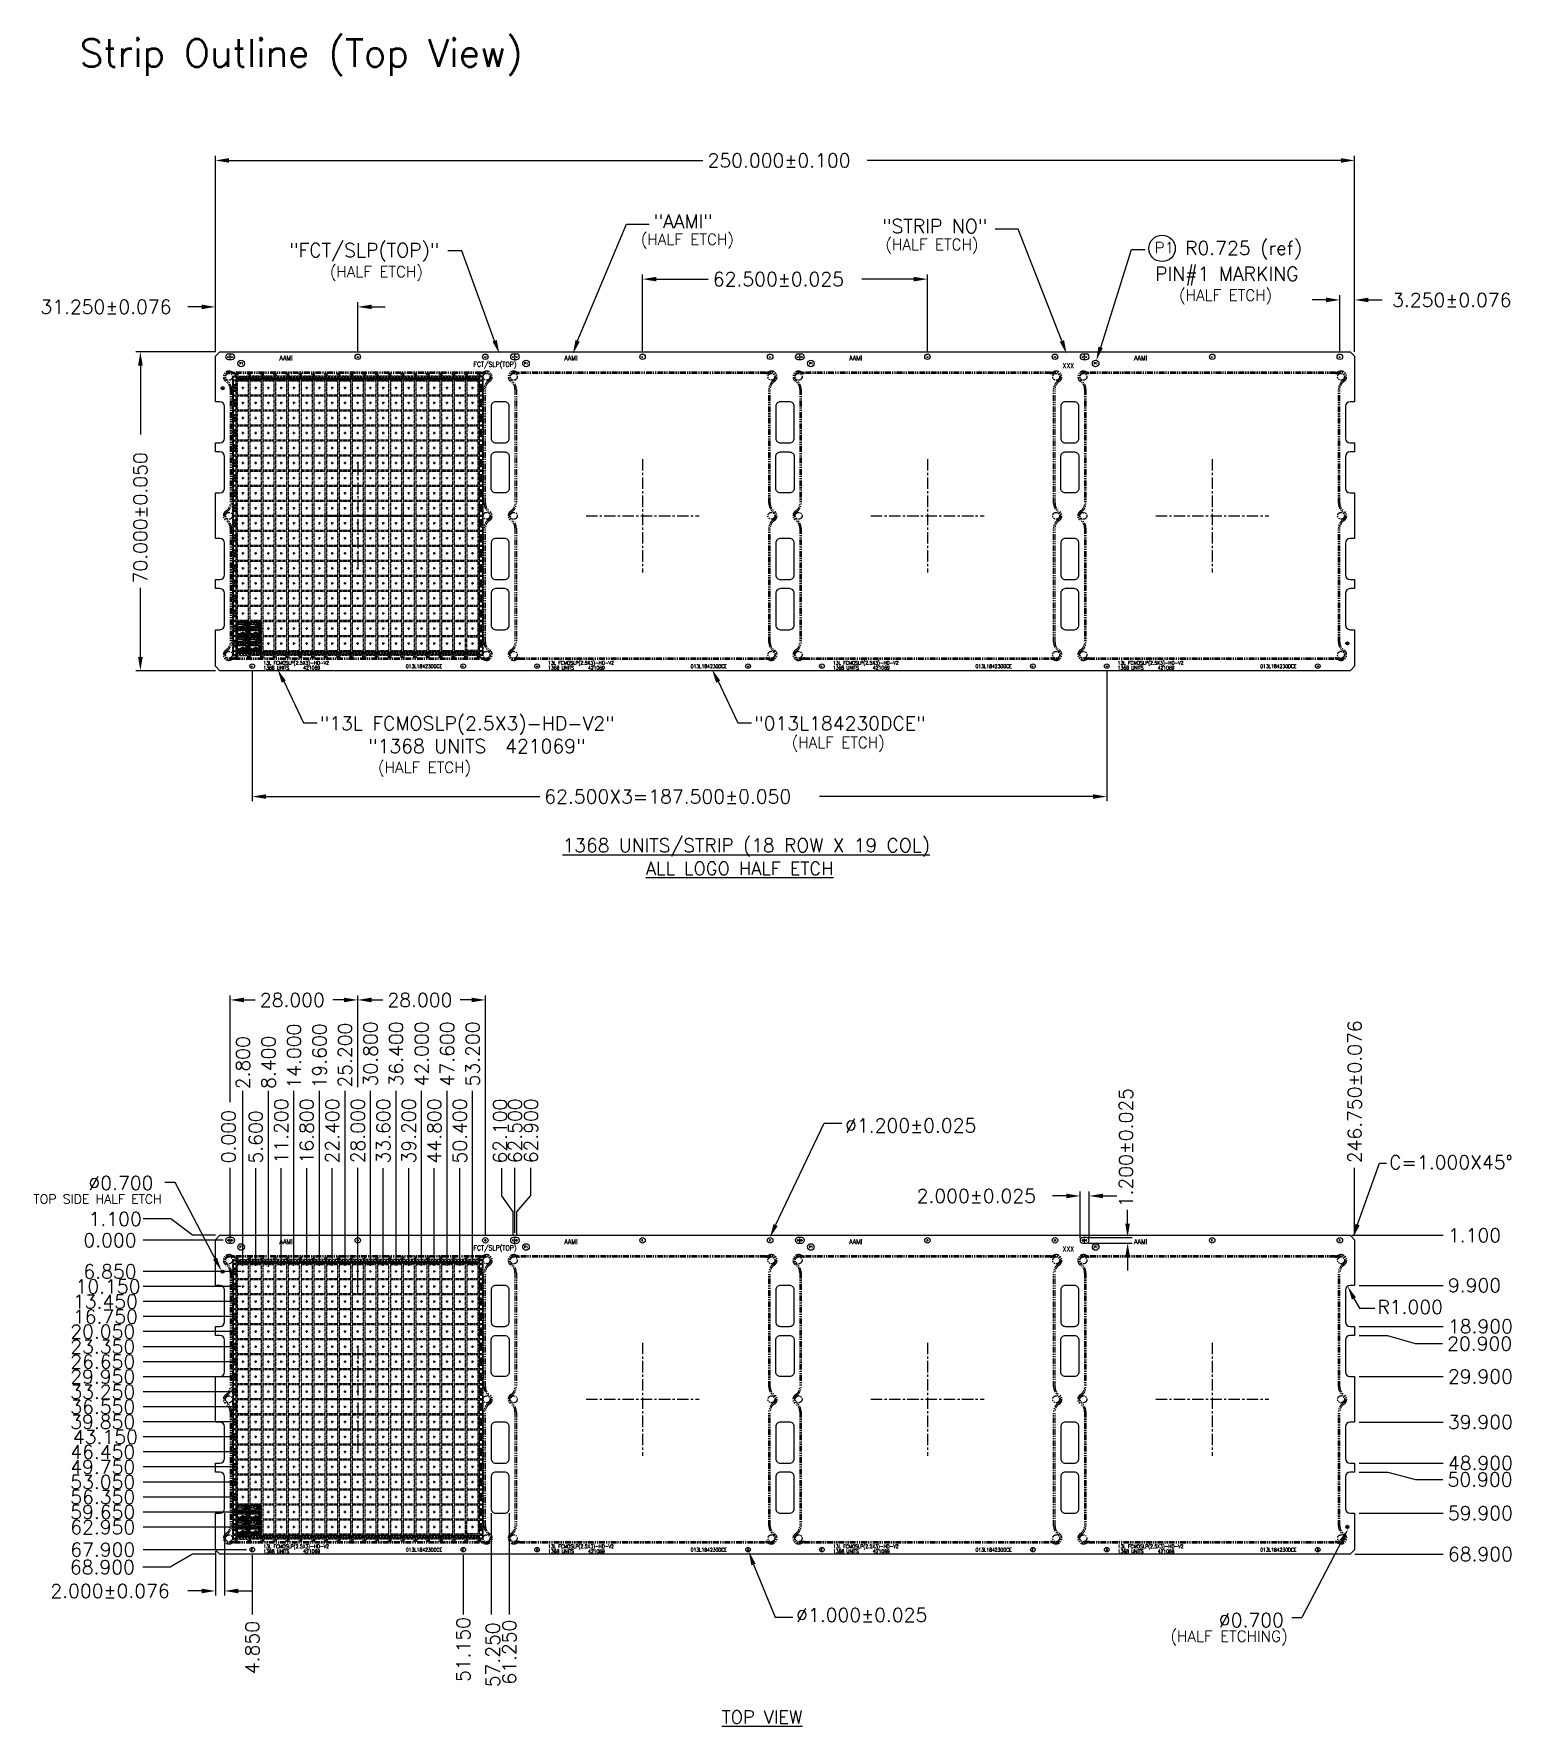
# Model space of a CAD drawing. Extents: x -335 to -11, y -372 to -1.
import ezdxf

# ---------------------------------------------------------------- set-up
doc = ezdxf.new("R2010")
doc.units = 0
doc.header["$MEASUREMENT"] = 0
for name, pattern in [('CENTER', [50.8, 31.75, -6.35, 6.35, -6.35]), ('CENTERX2', [4, 2.5, -0.5, 0.5, -0.5]), ('HIDDEN', [0.375, 0.25, -0.125]), ('PHANTOM', [2.5, 1.25, -0.25, 0.25, -0.25, 0.25, -0.25])]:
    doc.linetypes.add(name, pattern=pattern)
for name, color, linetype in [('1', 7, 'CONTINUOUS'), ('1D', 4, 'CONTINUOUS'), ('2C', 41, 'CONTINUOUS')]:
    doc.layers.add(name, color=color, linetype=linetype)
doc.styles.add('ROMANS', font='romans', dxfattribs={"width": 0.85, "height": 0.08})
doc.styles.add('simplex', font='SIMPLEX.SHX')

msp = doc.modelspace()

# ---------------------------------------------------------------- texts
at = {"layer": '1D'}
for s, height, style, p in [('Strip Outline (Top View)', 6.0639, 'simplex', (-324.82, -7.78)), ('250.000±0.100', 3.025, 'simplex', (-187.03, -29.85)), ('"AAMI"', 3.025, 'simplex', (-198.87, -43.2)), ('(HALF ETCH)', 2.42, 'simplex', (-201.68, -46.86)), ('"STRIP NO"', 3.025, 'simplex', (-148.73, -44.27)), ('"FCT/SLP(TOP)"', 3.025, 'simplex', (-278.84, -49.54)), ('(HALF ETCH)', 2.42, 'simplex', (-148, -48)), ('P1', 2.42, 'simplex', (-88.91, -48.69)), ('R0.725 (ref)', 3.025, 'simplex', (-82.25, -49.07)), ('(HALF ETCH)', 2.42, 'simplex', (-269.92, -53.96)), ('PIN#1 MARKING', 3.025, 'simplex', (-88.85, -54.75)), ('62.500±0.025', 3.025, 'simplex', (-185.88, -55.9)), ('(HALF ETCH)', 2.42, 'simplex', (-83.56, -59.12)), ('3.250±0.076', 3.025, 'simplex', (-36.81, -60.46)), ('P1', 0.5, 'ROMANS', (-289.77, -73.16)), ('P1', 0.5, 'ROMANS', (-227.27, -73.16)), ('P1', 0.5, 'ROMANS', (-164.77, -73.16)), ('P1', 0.5, 'ROMANS', (-102.27, -73.16)), ('"13L FCMOSLP(2.5X3)-HD-V2"', 3.025, 'simplex', (-272.13, -153.4)), ('"013L184230DCE"', 3.025, 'simplex', (-176.8, -153.4)), ('"1368 UNITS  421069"', 3.025, 'simplex', (-261.53, -158.39)), ('(HALF ETCH)', 2.42, 'simplex', (-168.57, -157.29)), ('(HALF ETCH)', 2.42, 'simplex', (-259.34, -162.75)), ('62.500X3=187.500±0.050', 3.025, 'simplex', (-222.86, -169.46)), ('%%U1368 UNITS/STRIP (18 ROW X 19 COL)', 3, 'simplex', (-218.85, -180.13)), ('%%UALL LOGO HALF ETCH', 2.8665, 'simplex', (-200.56, -185.16)), ('28.000', 3.025, 'simplex', (-285.28, -214.1)), ('28.000', 3.025, 'simplex', (-257.28, -214.1)), ('%%C1.200%%P0.025', 3.025, 'simplex', (-156.84, -241.65)), ('C=1.000X45%%D', 3.025, 'simplex', (-37.45, -249.74)), ('%%C0.700', 3.025, 'simplex', (-322.89, -254.28)), ('TOP SIDE HALF ETCH', 2, 'simplex', (-334.95, -257.29)), ('2.000±0.025', 3.025, 'simplex', (-141.15, -257.11)), ('1.100', 3.025, 'simplex', (-322.85, -262.16)), ('1.100', 3.025, 'simplex', (-24.57, -265.74)), ('0.000', 3.025, 'simplex', (-324, -266.84)), ('P1', 0.5, 'ROMANS', (-289.77, -267.06)), ('P1', 0.5, 'ROMANS', (-227.27, -267.06)), ('P1', 0.5, 'ROMANS', (-164.77, -267.06)), ('P1', 0.5, 'ROMANS', (-102.27, -267.06)), ('9.900', 3.025, 'simplex', (-24.57, -276.74)), ('R1.000', 3.025, 'simplex', (-40.05, -281.48)), ('18.900', 3.025, 'simplex', (-24.57, -285.74)), ('20.900', 3.025, 'simplex', (-24.74, -289.51)), ('29.900', 3.025, 'simplex', (-24.57, -296.74)), ('39.900', 3.025, 'simplex', (-24.57, -306.74)), ('48.900', 3.025, 'simplex', (-24.57, -315.74)), ('50.900', 3.025, 'simplex', (-24.65, -319.34)), ('59.900', 3.025, 'simplex', (-24.57, -326.74)), ('68.900', 3.025, 'simplex', (-24.57, -335.74)), ('%%C1.000%%P0.025', 3.025, 'simplex', (-167.59, -349.07)), ('%%C0.700', 3.025, 'simplex', (-74.83, -350.2)), ('(HALF ETCHING)', 2.42, 'simplex', (-85.45, -353.43)), ('%%UTOP VIEW', 2.8665, 'simplex', (-183.92, -371.39))]:
    msp.add_text(s, height=height, dxfattribs=dict(at, style=style)).set_placement(p)
at = {"layer": '1D', "linetype": 'ByBlock', "style": 'simplex'}
msp.add_text('31.250±0.076', height=3.025, dxfattribs=at).set_placement((-333.44, -61.99))
at = {"layer": '1D', "style": 'ROMANS', "width": 0.9}
for s, height, p in [('AAMI', 1.1, (-280.97, -72.25)), ('FCT/SLP(TOP)', 1.1, (-238.38, -73.63)), ('AAMI', 1.1, (-218.46, -72.25)), ('AAMI', 1.1, (-155.95, -72.25)), ('XXX', 1.1, (-109.12, -73.9)), ('AAMI', 1.1, (-93.44, -72.25)), ('13L FCMOSLP(2.5X3)-HD-V2', 0.8, (-284.52, -139)), ('1368 UNITS', 0.8, (-284.52, -140.09)), ('421069', 0.8, (-275.76, -140.09)), ('013L184230DCE', 0.8, (-253.24, -139.75)), ('13L FCMOSLP(2.5X3)-HD-V2', 0.8, (-222.02, -139)), ('1368 UNITS', 0.8, (-222.02, -140.09)), ('421069', 0.8, (-213.26, -140.09)), ('013L184230DCE', 0.8, (-190.74, -139.75)), ('13L FCMOSLP(2.5X3)-HD-V2', 0.8, (-159.52, -139)), ('1368 UNITS', 0.8, (-159.52, -140.09)), ('421069', 0.8, (-150.76, -140.09)), ('013L184230DCE', 0.8, (-128.24, -139.75)), ('13L FCMOSLP(2.5X3)-HD-V2', 0.8, (-97.02, -139)), ('1368 UNITS', 0.8, (-97.02, -140.09)), ('421069', 0.8, (-88.26, -140.09)), ('013L184230DCE', 0.8, (-65.74, -139.75)), ('AAMI', 1.1, (-280.97, -266.15)), ('FCT/SLP(TOP)', 1.1, (-238.38, -267.54)), ('AAMI', 1.1, (-218.46, -266.15)), ('AAMI', 1.1, (-155.95, -266.15)), ('XXX', 1.1, (-109.12, -267.8)), ('AAMI', 1.1, (-93.44, -266.15)), ('13L FCMOSLP(2.5X3)-HD-V2', 0.8, (-284.52, -332.91)), ('1368 UNITS', 0.8, (-284.52, -333.99)), ('421069', 0.8, (-275.76, -333.99)), ('013L184230DCE', 0.8, (-253.24, -333.66)), ('13L FCMOSLP(2.5X3)-HD-V2', 0.8, (-222.02, -332.91)), ('1368 UNITS', 0.8, (-222.02, -333.99)), ('421069', 0.8, (-213.26, -333.99)), ('013L184230DCE', 0.8, (-190.74, -333.66)), ('13L FCMOSLP(2.5X3)-HD-V2', 0.8, (-159.52, -332.91)), ('1368 UNITS', 0.8, (-159.52, -333.99)), ('421069', 0.8, (-150.76, -333.99)), ('013L184230DCE', 0.8, (-128.24, -333.66)), ('13L FCMOSLP(2.5X3)-HD-V2', 0.8, (-97.02, -332.91)), ('1368 UNITS', 0.8, (-97.02, -333.99)), ('421069', 0.8, (-88.26, -333.99)), ('013L184230DCE', 0.8, (-65.74, -333.66))]:
    msp.add_text(s, height=height, dxfattribs=at).set_placement(p)
at = {"layer": '1D', "linetype": 'ByBlock', "style": 'simplex'}
for s, p in [('70.000±0.050', (-309.97, -121.17)), ('51.150', (-239.12, -362.27)), ('4.850', (-285.42, -360.54))]:
    msp.add_text(s, height=3.025, rotation=90, dxfattribs=at).set_placement(p)
at = {"layer": '1D', "color": 4, "linetype": 'ByBlock', "style": 'simplex'}
for s, p in [('14.000', (-276.27, -232.04)), ('19.600', (-270.67, -231.99)), ('25.200', (-265.07, -231.83)), ('30.800', (-259.47, -231.56)), ('36.400', (-253.87, -231.56)), ('42.000', (-248.27, -231.56)), ('47.600', (-242.67, -231.56)), ('53.200', (-237.07, -231.56)), ('2.800', (-287.47, -232.2)), ('8.400', (-281.87, -232.11)), ('5.600', (-284.67, -248.48)), ('11.200', (-279.07, -248.48)), ('16.800', (-273.47, -248.48)), ('22.400', (-267.87, -248.48)), ('33.600', (-256.67, -248.48)), ('39.200', (-251.07, -248.48)), ('44.800', (-245.47, -248.48)), ('50.400', (-239.87, -248.48)), ('62.100', (-231.07, -248.5)), ('62.500', (-227.77, -248.43)), ('62.900', (-224.26, -248.43)), ('61.250', (-229.02, -362.85)), ('57.250', (-232.63, -363.43))]:
    msp.add_text(s, height=3.025, rotation=90, dxfattribs=at).set_placement(p)
at = {"layer": '1D', "style": 'simplex'}
for s, p in [('246.750±0.076', (-43.52, -248.43)), ('1.200±0.025', (-93.72, -258.09)), ('0.000', (-290.64, -248.43)), ('28.000', (-262.27, -248.43))]:
    msp.add_text(s, height=3.025, rotation=90, dxfattribs=at).set_placement(p)
at = {"layer": '1D', "color": 4, "linetype": 'ByBlock', "style": 'simplex'}
for s, p in [('6.850', (-324, -273.69)), ('10.150', (-325.73, -276.99)), ('13.450', (-326.3, -280.29)), ('16.750', (-326.3, -283.59)), ('20.050', (-326.88, -286.89)), ('23.350', (-326.88, -290.19)), ('26.650', (-326.88, -293.49)), ('29.950', (-326.88, -296.79)), ('33.250', (-326.88, -300.09)), ('36.550', (-326.88, -303.39)), ('39.850', (-326.88, -306.69)), ('43.150', (-326.3, -309.99)), ('46.450', (-326.88, -313.29)), ('49.750', (-326.88, -316.59)), ('53.050', (-326.88, -319.89)), ('56.350', (-326.88, -323.19)), ('59.650', (-326.88, -326.49)), ('62.950', (-326.88, -329.79)), ('67.900', (-326.88, -334.74)), ('68.900', (-326.96, -338.59)), ('2.000±0.076', (-331.24, -343.81))]:
    msp.add_text(s, height=3.025, dxfattribs=at).set_placement(p)

# ---------------------------------------------------------------- linework, layer by layer
at = {"layer": '1'}
for p, q in [((-295.04, -71.32), (-294.04, -70.32)), ((-294.04, -70.32), (-46.04, -70.32)), ((-46.04, -70.32), (-45.04, -71.32)), ((-295.04, -81.32), (-295.04, -71.32)), ((-291.39, -70.82), (-292.19, -70.82)), ((-292.19, -72.02), (-291.39, -72.02)), ((-103.89, -70.82), (-104.69, -70.82)), ((-104.69, -72.02), (-103.89, -72.02)), ((-45.04, -71.32), (-45.04, -81.32)), ((-294.04, -81.32), (-295.04, -81.32)), ((-45.04, -81.32), (-46.04, -81.32)), ((-293.04, -89.32), (-293.04, -82.32)), ((-47.04, -82.32), (-47.04, -89.32)), ((-295.04, -92.32), (-295.04, -90.32)), ((-295.04, -90.32), (-294.04, -90.32)), ((-294.04, -92.32), (-295.04, -92.32)), ((-46.04, -90.32), (-45.04, -90.32)), ((-45.04, -92.32), (-46.04, -92.32)), ((-45.04, -90.32), (-45.04, -92.32)), ((-293.04, -100.32), (-293.04, -93.32)), ((-47.04, -93.32), (-47.04, -100.32)), ((-295.04, -111.32), (-295.04, -101.32)), ((-295.04, -101.32), (-294.04, -101.32)), ((-46.04, -101.32), (-45.04, -101.32)), ((-45.04, -101.32), (-45.04, -111.32)), ((-294.04, -111.32), (-295.04, -111.32)), ((-45.04, -111.32), (-46.04, -111.32)), ((-293.04, -119.32), (-293.04, -112.32)), ((-47.04, -112.32), (-47.04, -119.32)), ((-295.04, -122.32), (-295.04, -120.32)), ((-295.04, -120.32), (-294.04, -120.32)), ((-294.04, -122.32), (-295.04, -122.32)), ((-46.04, -120.32), (-45.04, -120.32)), ((-45.04, -122.32), (-46.04, -122.32)), ((-45.04, -120.32), (-45.04, -122.32)), ((-293.04, -130.32), (-293.04, -123.32)), ((-47.04, -123.32), (-47.04, -130.32)), ((-295.04, -139.32), (-295.04, -131.32)), ((-295.04, -131.32), (-294.04, -131.32)), ((-46.04, -131.32), (-45.04, -131.32)), ((-45.04, -131.32), (-45.04, -139.32)), ((-294.04, -140.32), (-295.04, -139.32)), ((-46.04, -140.32), (-294.04, -140.32)), ((-45.04, -139.32), (-46.04, -140.32)), ((-295.04, -265.23), (-294.04, -264.23)), ((-295.04, -275.23), (-295.04, -265.23)), ((-294.04, -264.23), (-46.04, -264.23)), ((-291.39, -264.73), (-292.19, -264.73)), ((-292.19, -265.93), (-291.39, -265.93)), ((-103.89, -264.73), (-104.69, -264.73)), ((-104.69, -265.93), (-103.89, -265.93)), ((-46.04, -264.23), (-45.04, -265.23)), ((-45.04, -265.23), (-45.04, -275.23)), ((-294.04, -275.23), (-295.04, -275.23)), ((-293.04, -283.23), (-293.04, -276.23)), ((-47.04, -276.23), (-47.04, -283.23)), ((-45.04, -275.23), (-46.04, -275.23)), ((-295.04, -286.23), (-295.04, -284.23)), ((-295.04, -284.23), (-294.04, -284.23)), ((-46.04, -284.23), (-45.04, -284.23)), ((-45.04, -284.23), (-45.04, -286.23)), ((-294.04, -286.23), (-295.04, -286.23)), ((-293.04, -294.23), (-293.04, -287.23)), ((-47.04, -287.23), (-47.04, -294.23)), ((-45.04, -286.23), (-46.04, -286.23)), ((-295.04, -305.23), (-295.04, -295.23)), ((-295.04, -295.23), (-294.04, -295.23)), ((-46.04, -295.23), (-45.04, -295.23)), ((-45.04, -295.23), (-45.04, -305.23)), ((-294.04, -305.23), (-295.04, -305.23)), ((-293.04, -313.23), (-293.04, -306.23)), ((-47.04, -306.23), (-47.04, -313.23)), ((-45.04, -305.23), (-46.04, -305.23)), ((-295.04, -316.23), (-295.04, -314.23)), ((-295.04, -314.23), (-294.04, -314.23)), ((-46.04, -314.23), (-45.04, -314.23)), ((-45.04, -314.23), (-45.04, -316.23)), ((-294.04, -316.23), (-295.04, -316.23)), ((-293.04, -324.23), (-293.04, -317.23)), ((-47.04, -317.23), (-47.04, -324.23)), ((-45.04, -316.23), (-46.04, -316.23)), ((-295.04, -333.23), (-295.04, -325.23)), ((-295.04, -325.23), (-294.04, -325.23)), ((-46.04, -325.23), (-45.04, -325.23)), ((-45.04, -325.23), (-45.04, -333.23)), ((-294.04, -334.23), (-295.04, -333.23)), ((-46.04, -334.23), (-294.04, -334.23)), ((-45.04, -333.23), (-46.04, -334.23))]:
    msp.add_line(p, q, dxfattribs=at)
for points in [[(-229.69, -72.02), (-228.89, -72.02, 1), (-228.89, -70.82), (-229.69, -70.82, 1)], [(-167.19, -72.02), (-166.39, -72.02, 1), (-166.39, -70.82), (-167.19, -70.82, 1)], [(-231.54, -90.32, 0.414214), (-230.54, -89.32), (-230.54, -82.32, 0.414214), (-231.54, -81.32), (-233.54, -81.32, 0.414214), (-234.54, -82.32), (-234.54, -89.32, 0.414214), (-233.54, -90.32)], [(-169.04, -90.32, 0.414214), (-168.04, -89.32), (-168.04, -82.32, 0.414214), (-169.04, -81.32), (-171.04, -81.32, 0.414214), (-172.04, -82.32), (-172.04, -89.32, 0.414214), (-171.04, -90.32)], [(-106.54, -90.32, 0.414214), (-105.54, -89.32), (-105.54, -82.32, 0.414214), (-106.54, -81.32), (-108.54, -81.32, 0.414214), (-109.54, -82.32), (-109.54, -89.32, 0.414214), (-108.54, -90.32)], [(-230.54, -100.32, -0.414214), (-231.54, -101.32), (-233.54, -101.32, -0.414214), (-234.54, -100.32), (-234.54, -93.32, -0.414214), (-233.54, -92.32), (-231.54, -92.32, -0.414214), (-230.54, -93.32)], [(-168.04, -100.32, -0.414214), (-169.04, -101.32), (-171.04, -101.32, -0.414214), (-172.04, -100.32), (-172.04, -93.32, -0.414214), (-171.04, -92.32), (-169.04, -92.32, -0.414214), (-168.04, -93.32)], [(-105.54, -100.32, -0.414214), (-106.54, -101.32), (-108.54, -101.32, -0.414214), (-109.54, -100.32), (-109.54, -93.32, -0.414214), (-108.54, -92.32), (-106.54, -92.32, -0.414214), (-105.54, -93.32)], [(-234.54, -119.32, 0.414214), (-233.54, -120.32), (-231.54, -120.32, 0.414214), (-230.54, -119.32), (-230.54, -112.32, 0.414214), (-231.54, -111.32), (-233.54, -111.32, 0.414214), (-234.54, -112.32)], [(-172.04, -119.32, 0.414214), (-171.04, -120.32), (-169.04, -120.32, 0.414214), (-168.04, -119.32), (-168.04, -112.32, 0.414214), (-169.04, -111.32), (-171.04, -111.32, 0.414214), (-172.04, -112.32)], [(-109.54, -119.32, 0.414214), (-108.54, -120.32), (-106.54, -120.32, 0.414214), (-105.54, -119.32), (-105.54, -112.32, 0.414214), (-106.54, -111.32), (-108.54, -111.32, 0.414214), (-109.54, -112.32)], [(-233.54, -131.32), (-231.54, -131.32, 0.414214), (-230.54, -130.32), (-230.54, -123.32, 0.414214), (-231.54, -122.32), (-233.54, -122.32, 0.414214), (-234.54, -123.32), (-234.54, -130.32, 0.414214)], [(-171.04, -131.32), (-169.04, -131.32, 0.414214), (-168.04, -130.32), (-168.04, -123.32, 0.414214), (-169.04, -122.32), (-171.04, -122.32, 0.414214), (-172.04, -123.32), (-172.04, -130.32, 0.414214)], [(-108.54, -131.32), (-106.54, -131.32, 0.414214), (-105.54, -130.32), (-105.54, -123.32, 0.414214), (-106.54, -122.32), (-108.54, -122.32, 0.414214), (-109.54, -123.32), (-109.54, -130.32, 0.414214)], [(-288.51, -131.16), (-288.51, -131.47, -0.414214), (-288.56, -131.52), (-288.74, -131.52, 1), (-288.89, -131.52), (-290.04, -131.52), (-290.16, -131.45), (-290.3, -131.45), (-290.3, -132.63), (-290.06, -132.63), (-290.06, -132.5), (-290.14, -132.42), (-290.14, -132.17, -0.414214), (-290.09, -132.12), (-289.84, -132.12, -0.414214), (-289.79, -132.17), (-289.79, -132.42), (-289.86, -132.5), (-289.86, -132.63), (-289.41, -132.63), (-289.41, -132.5), (-289.49, -132.42), (-289.49, -132.12), (-289.06, -131.8, -0.161321), (-289.03, -131.79), (-288.94, -131.79, -0.414214), (-288.89, -131.84), (-288.89, -131.92, -0.17305), (-288.9, -131.95), (-289.14, -132.25), (-289.14, -132.42), (-289.21, -132.5), (-289.21, -132.63), (-288.76, -132.63), (-288.76, -132.5), (-288.84, -132.42), (-288.84, -132.25), (-288.74, -132.01, -0.306529), (-288.7, -131.98), (-288.54, -131.98, -0.414214), (-288.49, -132.03), (-288.49, -132.42), (-288.56, -132.5), (-288.56, -132.63), (-288.11, -132.63), (-288.11, -132.5), (-288.19, -132.42), (-288.19, -132.17), (-288.24, -132.12), (-288.24, -131.97, -0.414214), (-288.19, -131.92), (-288.07, -131.92, -0.220264), (-288.03, -131.94), (-287.84, -132.17), (-287.84, -132.42), (-287.91, -132.5), (-287.91, -132.63), (-287.68, -132.63), (-287.68, -131.75), (-287.81, -131.75), (-287.93, -131.82, 0.188473), (-288.07, -131.77), (-288.31, -131.77, -0.414214), (-288.36, -131.72), (-288.36, -131.51, -0.414214), (-288.31, -131.46), (-288.03, -131.46), (-287.81, -131.59), (-287.68, -131.59), (-287.68, -131.15), (-287.81, -131.15), (-287.93, -131.22), (-288.31, -131.22, -0.414214), (-288.36, -131.17), (-288.36, -131.02, -0.267949), (-288.34, -130.98), (-288.24, -130.92), (-287.93, -130.92), (-287.81, -130.99), (-287.68, -130.99), (-287.68, -130.55), (-287.81, -130.55), (-288.01, -130.67), (-288.12, -130.67), (-288.47, -130.87), (-288.64, -130.87, 1), (-288.79, -130.87), (-288.94, -130.87), (-289.02, -130.8), (-289.02, -130.53), (-288.94, -130.45), (-288.79, -130.45, 1), (-288.64, -130.45), (-288.52, -130.45), (-288.39, -130.32), (-287.93, -130.32), (-287.81, -130.39), (-287.68, -130.39), (-287.68, -129.51), (-287.91, -129.51), (-287.91, -129.65), (-287.84, -129.72), (-287.84, -129.97), (-287.99, -130.15, -0.222316), (-288.03, -130.17), (-288.19, -130.17, -0.414214), (-288.24, -130.12), (-288.24, -129.94), (-288.19, -129.9), (-288.19, -129.72), (-288.11, -129.65), (-288.11, -129.51), (-288.56, -129.51), (-288.56, -129.65), (-288.49, -129.72), (-288.49, -130.19), (-288.56, -130.27), (-288.73, -130.27, 1), (-288.88, -130.27), (-289.19, -130.27), (-289.26, -130.2), (-290.06, -130.2), (-290.14, -130.12), (-290.14, -129.72), (-290.06, -129.65), (-290.06, -129.51), (-290.3, -129.51), (-290.3, -130.69), (-290.16, -130.69), (-290.09, -130.65), (-290.09, -130.55), (-289.31, -130.55), (-289.19, -130.67), (-289.19, -130.84), (-288.87, -131.17, 0.668771), (-288.74, -131.11), (-288.56, -131.11, -0.414214)], [(-288.84, -129.82, -0.414214), (-288.89, -129.87), (-289.09, -129.87, -0.414214), (-289.14, -129.82), (-289.14, -129.72), (-289.21, -129.65), (-289.21, -129.51), (-288.76, -129.51), (-288.76, -129.65), (-288.84, -129.72)], [(-285.71, -131.16), (-285.71, -131.47, -0.414214), (-285.76, -131.52), (-285.94, -131.52, 1), (-286.09, -131.52), (-287.24, -131.52), (-287.36, -131.45), (-287.5, -131.45), (-287.5, -132.63), (-287.26, -132.63), (-287.26, -132.5), (-287.34, -132.42), (-287.34, -132.17, -0.414214), (-287.29, -132.12), (-287.04, -132.12, -0.414214), (-286.99, -132.17), (-286.99, -132.42), (-287.06, -132.5), (-287.06, -132.63), (-286.61, -132.63), (-286.61, -132.5), (-286.69, -132.42), (-286.69, -132.12), (-286.26, -131.8, -0.161321), (-286.23, -131.79), (-286.14, -131.79, -0.414214), (-286.09, -131.84), (-286.09, -131.92, -0.17305), (-286.1, -131.95), (-286.34, -132.25), (-286.34, -132.42), (-286.41, -132.5), (-286.41, -132.63), (-285.96, -132.63), (-285.96, -132.5), (-286.04, -132.42), (-286.04, -132.25), (-285.94, -132.01, -0.306529), (-285.9, -131.98), (-285.74, -131.98, -0.414214), (-285.69, -132.03), (-285.69, -132.42), (-285.76, -132.5), (-285.76, -132.63), (-285.31, -132.63), (-285.31, -132.5), (-285.39, -132.42), (-285.39, -132.17), (-285.44, -132.12), (-285.44, -131.97, -0.414214), (-285.39, -131.92), (-285.27, -131.92, -0.220264), (-285.23, -131.94), (-285.04, -132.17), (-285.04, -132.42), (-285.11, -132.5), (-285.11, -132.63), (-284.88, -132.63), (-284.88, -131.75), (-285.01, -131.75), (-285.13, -131.82, 0.188473), (-285.27, -131.77), (-285.51, -131.77, -0.414214), (-285.56, -131.72), (-285.56, -131.51, -0.414214), (-285.51, -131.46), (-285.23, -131.46), (-285.01, -131.59), (-284.88, -131.59), (-284.88, -131.15), (-285.01, -131.15), (-285.13, -131.22), (-285.51, -131.22, -0.414214), (-285.56, -131.17), (-285.56, -131.02, -0.267949), (-285.54, -130.98), (-285.44, -130.92), (-285.13, -130.92), (-285.01, -130.99), (-284.88, -130.99), (-284.88, -130.55), (-285.01, -130.55), (-285.21, -130.67), (-285.32, -130.67), (-285.67, -130.87), (-285.84, -130.87, 1), (-285.99, -130.87), (-286.14, -130.87), (-286.22, -130.8), (-286.22, -130.53), (-286.14, -130.45), (-285.99, -130.45, 1), (-285.84, -130.45), (-285.72, -130.45), (-285.59, -130.32), (-285.13, -130.32), (-285.01, -130.39), (-284.88, -130.39), (-284.88, -129.51), (-285.11, -129.51), (-285.11, -129.65), (-285.04, -129.72), (-285.04, -129.97), (-285.19, -130.15, -0.222316), (-285.23, -130.17), (-285.39, -130.17, -0.414214), (-285.44, -130.12), (-285.44, -129.94), (-285.39, -129.9), (-285.39, -129.72), (-285.31, -129.65), (-285.31, -129.51), (-285.76, -129.51), (-285.76, -129.65), (-285.69, -129.72), (-285.69, -130.19), (-285.76, -130.27), (-285.93, -130.27, 1), (-286.08, -130.27), (-286.39, -130.27), (-286.46, -130.2), (-287.26, -130.2), (-287.34, -130.12), (-287.34, -129.72), (-287.26, -129.65), (-287.26, -129.51), (-287.5, -129.51), (-287.5, -130.69), (-287.36, -130.69), (-287.29, -130.65), (-287.29, -130.55), (-286.51, -130.55), (-286.39, -130.67), (-286.39, -130.84), (-286.07, -131.17, 0.668771), (-285.94, -131.11), (-285.76, -131.11, -0.414214)], [(-286.04, -129.82, -0.414214), (-286.09, -129.87), (-286.29, -129.87, -0.414214), (-286.34, -129.82), (-286.34, -129.72), (-286.41, -129.65), (-286.41, -129.51), (-285.96, -129.51), (-285.96, -129.65), (-286.04, -129.72)], [(-290.09, -131.02), (-289.96, -131.02, -1), (-289.96, -131.22), (-290.04, -131.22), (-290.16, -131.29), (-290.3, -131.29), (-290.3, -130.85), (-290.16, -130.85), (-290.09, -130.9)], [(-288.51, -134.46), (-288.51, -134.77, -0.414214), (-288.56, -134.82), (-288.74, -134.82, 1), (-288.89, -134.82), (-290.04, -134.82), (-290.16, -134.75), (-290.3, -134.75), (-290.3, -135.93), (-290.06, -135.93), (-290.06, -135.8), (-290.14, -135.72), (-290.14, -135.47, -0.414214), (-290.09, -135.42), (-289.84, -135.42, -0.414214), (-289.79, -135.47), (-289.79, -135.72), (-289.86, -135.8), (-289.86, -135.93), (-289.41, -135.93), (-289.41, -135.8), (-289.49, -135.72), (-289.49, -135.42), (-289.06, -135.1, -0.161321), (-289.03, -135.09), (-288.94, -135.09, -0.414214), (-288.89, -135.14), (-288.89, -135.22, -0.17305), (-288.9, -135.25), (-289.14, -135.55), (-289.14, -135.72), (-289.21, -135.8), (-289.21, -135.93), (-288.76, -135.93), (-288.76, -135.8), (-288.84, -135.72), (-288.84, -135.55), (-288.74, -135.31, -0.306529), (-288.7, -135.28), (-288.54, -135.28, -0.414214), (-288.49, -135.33), (-288.49, -135.72), (-288.56, -135.8), (-288.56, -135.93), (-288.11, -135.93), (-288.11, -135.8), (-288.19, -135.72), (-288.19, -135.47), (-288.24, -135.42), (-288.24, -135.27, -0.414214), (-288.19, -135.22), (-288.07, -135.22, -0.220264), (-288.03, -135.24), (-287.84, -135.47), (-287.84, -135.72), (-287.91, -135.8), (-287.91, -135.93), (-287.68, -135.93), (-287.68, -135.05), (-287.81, -135.05), (-287.93, -135.12, 0.188473), (-288.07, -135.07), (-288.31, -135.07, -0.414214), (-288.36, -135.02), (-288.36, -134.81, -0.414214), (-288.31, -134.76), (-288.03, -134.76), (-287.81, -134.89), (-287.68, -134.89), (-287.68, -134.45), (-287.81, -134.45), (-287.93, -134.52), (-288.31, -134.52, -0.414214), (-288.36, -134.47), (-288.36, -134.32, -0.267949), (-288.34, -134.28), (-288.24, -134.22), (-287.93, -134.22), (-287.81, -134.29), (-287.68, -134.29), (-287.68, -133.85), (-287.81, -133.85), (-288.01, -133.97), (-288.12, -133.97), (-288.47, -134.17), (-288.64, -134.17, 1), (-288.79, -134.17), (-288.94, -134.17), (-289.02, -134.1), (-289.02, -133.83), (-288.94, -133.75), (-288.79, -133.75, 1), (-288.64, -133.75), (-288.52, -133.75), (-288.39, -133.62), (-287.93, -133.62), (-287.81, -133.69), (-287.68, -133.69), (-287.68, -132.81), (-287.91, -132.81), (-287.91, -132.95), (-287.84, -133.02), (-287.84, -133.27), (-287.99, -133.45, -0.222316), (-288.03, -133.47), (-288.19, -133.47, -0.414214), (-288.24, -133.42), (-288.24, -133.24), (-288.19, -133.2), (-288.19, -133.02), (-288.11, -132.95), (-288.11, -132.81), (-288.56, -132.81), (-288.56, -132.95), (-288.49, -133.02), (-288.49, -133.49), (-288.56, -133.57), (-288.73, -133.57, 1), (-288.88, -133.57), (-289.19, -133.57), (-289.26, -133.5), (-290.06, -133.5), (-290.14, -133.42), (-290.14, -133.02), (-290.06, -132.95), (-290.06, -132.81), (-290.3, -132.81), (-290.3, -133.99), (-290.16, -133.99), (-290.09, -133.95), (-290.09, -133.85), (-289.31, -133.85), (-289.19, -133.97), (-289.19, -134.14), (-288.87, -134.47, 0.668771), (-288.74, -134.41), (-288.56, -134.41, -0.414214)], [(-289.46, -131.02), (-289.51, -131.02, 1), (-289.51, -131.22), (-289.46, -131.22, 1)], [(-288.84, -133.12, -0.414214), (-288.89, -133.17), (-289.09, -133.17, -0.414214), (-289.14, -133.12), (-289.14, -133.02), (-289.21, -132.95), (-289.21, -132.81), (-288.76, -132.81), (-288.76, -132.95), (-288.84, -133.02)], [(-287.29, -131.02), (-287.16, -131.02, -1), (-287.16, -131.22), (-287.24, -131.22), (-287.36, -131.29), (-287.5, -131.29), (-287.5, -130.85), (-287.36, -130.85), (-287.29, -130.9)], [(-285.71, -134.46), (-285.71, -134.77, -0.414214), (-285.76, -134.82), (-285.94, -134.82, 1), (-286.09, -134.82), (-287.24, -134.82), (-287.36, -134.75), (-287.5, -134.75), (-287.5, -135.93), (-287.26, -135.93), (-287.26, -135.8), (-287.34, -135.72), (-287.34, -135.47, -0.414214), (-287.29, -135.42), (-287.04, -135.42, -0.414214), (-286.99, -135.47), (-286.99, -135.72), (-287.06, -135.8), (-287.06, -135.93), (-286.61, -135.93), (-286.61, -135.8), (-286.69, -135.72), (-286.69, -135.42), (-286.26, -135.1, -0.161321), (-286.23, -135.09), (-286.14, -135.09, -0.414214), (-286.09, -135.14), (-286.09, -135.22, -0.17305), (-286.1, -135.25), (-286.34, -135.55), (-286.34, -135.72), (-286.41, -135.8), (-286.41, -135.93), (-285.96, -135.93), (-285.96, -135.8), (-286.04, -135.72), (-286.04, -135.55), (-285.94, -135.31, -0.306529), (-285.9, -135.28), (-285.74, -135.28, -0.414214), (-285.69, -135.33), (-285.69, -135.72), (-285.76, -135.8), (-285.76, -135.93), (-285.31, -135.93), (-285.31, -135.8), (-285.39, -135.72), (-285.39, -135.47), (-285.44, -135.42), (-285.44, -135.27, -0.414214), (-285.39, -135.22), (-285.27, -135.22, -0.220264), (-285.23, -135.24), (-285.04, -135.47), (-285.04, -135.72), (-285.11, -135.8), (-285.11, -135.93), (-284.88, -135.93), (-284.88, -135.05), (-285.01, -135.05), (-285.13, -135.12, 0.188473), (-285.27, -135.07), (-285.51, -135.07, -0.414214), (-285.56, -135.02), (-285.56, -134.81, -0.414214), (-285.51, -134.76), (-285.23, -134.76), (-285.01, -134.89), (-284.88, -134.89), (-284.88, -134.45), (-285.01, -134.45), (-285.13, -134.52), (-285.51, -134.52, -0.414214), (-285.56, -134.47), (-285.56, -134.32, -0.267949), (-285.54, -134.28), (-285.44, -134.22), (-285.13, -134.22), (-285.01, -134.29), (-284.88, -134.29), (-284.88, -133.85), (-285.01, -133.85), (-285.21, -133.97), (-285.32, -133.97), (-285.67, -134.17), (-285.84, -134.17, 1), (-285.99, -134.17), (-286.14, -134.17), (-286.22, -134.1), (-286.22, -133.83), (-286.14, -133.75), (-285.99, -133.75, 1), (-285.84, -133.75), (-285.72, -133.75), (-285.59, -133.62), (-285.13, -133.62), (-285.01, -133.69), (-284.88, -133.69), (-284.88, -132.81), (-285.11, -132.81), (-285.11, -132.95), (-285.04, -133.02), (-285.04, -133.27), (-285.19, -133.45, -0.222316), (-285.23, -133.47), (-285.39, -133.47, -0.414214), (-285.44, -133.42), (-285.44, -133.24), (-285.39, -133.2), (-285.39, -133.02), (-285.31, -132.95), (-285.31, -132.81), (-285.76, -132.81), (-285.76, -132.95), (-285.69, -133.02), (-285.69, -133.49), (-285.76, -133.57), (-285.93, -133.57, 1), (-286.08, -133.57), (-286.39, -133.57), (-286.46, -133.5), (-287.26, -133.5), (-287.34, -133.42), (-287.34, -133.02), (-287.26, -132.95), (-287.26, -132.81), (-287.5, -132.81), (-287.5, -133.99), (-287.36, -133.99), (-287.29, -133.95), (-287.29, -133.85), (-286.51, -133.85), (-286.39, -133.97), (-286.39, -134.14), (-286.07, -134.47, 0.668771), (-285.94, -134.41), (-285.76, -134.41, -0.414214)], [(-286.66, -131.02), (-286.71, -131.02, 1), (-286.71, -131.22), (-286.66, -131.22, 1)], [(-286.04, -133.12, -0.414214), (-286.09, -133.17), (-286.29, -133.17, -0.414214), (-286.34, -133.12), (-286.34, -133.02), (-286.41, -132.95), (-286.41, -132.81), (-285.96, -132.81), (-285.96, -132.95), (-286.04, -133.02)], [(-290.09, -134.32), (-289.96, -134.32, -1), (-289.96, -134.52), (-290.04, -134.52), (-290.16, -134.59), (-290.3, -134.59), (-290.3, -134.15), (-290.16, -134.15), (-290.09, -134.2)], [(-289.46, -134.32), (-289.51, -134.32, 1), (-289.51, -134.52), (-289.46, -134.52, 1)], [(-287.29, -134.32), (-287.16, -134.32, -1), (-287.16, -134.52), (-287.24, -134.52), (-287.36, -134.59), (-287.5, -134.59), (-287.5, -134.15), (-287.36, -134.15), (-287.29, -134.2)], [(-286.66, -134.32), (-286.71, -134.32, 1), (-286.71, -134.52), (-286.66, -134.52, 1)], [(-229.69, -265.93), (-228.89, -265.93, 1), (-228.89, -264.73), (-229.69, -264.73, 1)], [(-167.19, -265.93), (-166.39, -265.93, 1), (-166.39, -264.73), (-167.19, -264.73, 1)], [(-231.54, -284.23, 0.414214), (-230.54, -283.23), (-230.54, -276.23, 0.414214), (-231.54, -275.23), (-233.54, -275.23, 0.414214), (-234.54, -276.23), (-234.54, -283.23, 0.414214), (-233.54, -284.23)], [(-169.04, -284.23, 0.414214), (-168.04, -283.23), (-168.04, -276.23, 0.414214), (-169.04, -275.23), (-171.04, -275.23, 0.414214), (-172.04, -276.23), (-172.04, -283.23, 0.414214), (-171.04, -284.23)], [(-106.54, -284.23, 0.414214), (-105.54, -283.23), (-105.54, -276.23, 0.414214), (-106.54, -275.23), (-108.54, -275.23, 0.414214), (-109.54, -276.23), (-109.54, -283.23, 0.414214), (-108.54, -284.23)], [(-230.54, -294.23, -0.414214), (-231.54, -295.23), (-233.54, -295.23, -0.414214), (-234.54, -294.23), (-234.54, -287.23, -0.414214), (-233.54, -286.23), (-231.54, -286.23, -0.414214), (-230.54, -287.23)], [(-168.04, -294.23, -0.414214), (-169.04, -295.23), (-171.04, -295.23, -0.414214), (-172.04, -294.23), (-172.04, -287.23, -0.414214), (-171.04, -286.23), (-169.04, -286.23, -0.414214), (-168.04, -287.23)], [(-105.54, -294.23, -0.414214), (-106.54, -295.23), (-108.54, -295.23, -0.414214), (-109.54, -294.23), (-109.54, -287.23, -0.414214), (-108.54, -286.23), (-106.54, -286.23, -0.414214), (-105.54, -287.23)], [(-234.54, -313.23, 0.414214), (-233.54, -314.23), (-231.54, -314.23, 0.414214), (-230.54, -313.23), (-230.54, -306.23, 0.414214), (-231.54, -305.23), (-233.54, -305.23, 0.414214), (-234.54, -306.23)], [(-172.04, -313.23, 0.414214), (-171.04, -314.23), (-169.04, -314.23, 0.414214), (-168.04, -313.23), (-168.04, -306.23, 0.414214), (-169.04, -305.23), (-171.04, -305.23, 0.414214), (-172.04, -306.23)], [(-109.54, -313.23, 0.414214), (-108.54, -314.23), (-106.54, -314.23, 0.414214), (-105.54, -313.23), (-105.54, -306.23, 0.414214), (-106.54, -305.23), (-108.54, -305.23, 0.414214), (-109.54, -306.23)], [(-233.54, -325.23), (-231.54, -325.23, 0.414214), (-230.54, -324.23), (-230.54, -317.23, 0.414214), (-231.54, -316.23), (-233.54, -316.23, 0.414214), (-234.54, -317.23), (-234.54, -324.23, 0.414214)], [(-171.04, -325.23), (-169.04, -325.23, 0.414214), (-168.04, -324.23), (-168.04, -317.23, 0.414214), (-169.04, -316.23), (-171.04, -316.23, 0.414214), (-172.04, -317.23), (-172.04, -324.23, 0.414214)], [(-108.54, -325.23), (-106.54, -325.23, 0.414214), (-105.54, -324.23), (-105.54, -317.23, 0.414214), (-106.54, -316.23), (-108.54, -316.23, 0.414214), (-109.54, -317.23), (-109.54, -324.23, 0.414214)], [(-288.51, -325.07), (-288.51, -325.38, -0.414214), (-288.56, -325.43), (-288.74, -325.43, 1), (-288.89, -325.43), (-290.04, -325.43), (-290.16, -325.36), (-290.3, -325.36), (-290.3, -326.54), (-290.06, -326.54), (-290.06, -326.4), (-290.14, -326.33), (-290.14, -326.08, -0.414214), (-290.09, -326.03), (-289.84, -326.03, -0.414214), (-289.79, -326.08), (-289.79, -326.33), (-289.86, -326.4), (-289.86, -326.54), (-289.41, -326.54), (-289.41, -326.4), (-289.49, -326.33), (-289.49, -326.03), (-289.06, -325.71, -0.161321), (-289.03, -325.7), (-288.94, -325.7, -0.414214), (-288.89, -325.75), (-288.89, -325.83, -0.17305), (-288.9, -325.86), (-289.14, -326.15), (-289.14, -326.33), (-289.21, -326.4), (-289.21, -326.54), (-288.76, -326.54), (-288.76, -326.4), (-288.84, -326.33), (-288.84, -326.15), (-288.74, -325.92, -0.306529), (-288.7, -325.89), (-288.54, -325.89, -0.414214), (-288.49, -325.94), (-288.49, -326.33), (-288.56, -326.4), (-288.56, -326.54), (-288.11, -326.54), (-288.11, -326.4), (-288.19, -326.33), (-288.19, -326.08), (-288.24, -326.03), (-288.24, -325.88, -0.414214), (-288.19, -325.83), (-288.07, -325.83, -0.220264), (-288.03, -325.84), (-287.84, -326.08), (-287.84, -326.33), (-287.91, -326.4), (-287.91, -326.54), (-287.68, -326.54), (-287.68, -325.66), (-287.81, -325.66), (-287.93, -325.73, 0.188473), (-288.07, -325.68), (-288.31, -325.68, -0.414214), (-288.36, -325.63), (-288.36, -325.42, -0.414214), (-288.31, -325.37), (-288.03, -325.37), (-287.81, -325.5), (-287.68, -325.5), (-287.68, -325.06), (-287.81, -325.06), (-287.93, -325.13), (-288.31, -325.13, -0.414214), (-288.36, -325.08), (-288.36, -324.93, -0.267949), (-288.34, -324.88), (-288.24, -324.83), (-287.93, -324.83), (-287.81, -324.9), (-287.68, -324.9), (-287.68, -324.46), (-287.81, -324.46), (-288.01, -324.58), (-288.12, -324.58), (-288.47, -324.78), (-288.64, -324.78, 1), (-288.79, -324.78), (-288.94, -324.78), (-289.02, -324.7), (-289.02, -324.43), (-288.94, -324.36), (-288.79, -324.36, 1), (-288.64, -324.36), (-288.52, -324.36), (-288.39, -324.23), (-287.93, -324.23), (-287.81, -324.3), (-287.68, -324.3), (-287.68, -323.42), (-287.91, -323.42), (-287.91, -323.55), (-287.84, -323.63), (-287.84, -323.88), (-287.99, -324.06, -0.222316), (-288.03, -324.08), (-288.19, -324.08, -0.414214), (-288.24, -324.03), (-288.24, -323.85), (-288.19, -323.8), (-288.19, -323.63), (-288.11, -323.55), (-288.11, -323.42), (-288.56, -323.42), (-288.56, -323.55), (-288.49, -323.63), (-288.49, -324.1), (-288.56, -324.18), (-288.73, -324.18, 1), (-288.88, -324.18), (-289.19, -324.18), (-289.26, -324.1), (-290.06, -324.1), (-290.14, -324.03), (-290.14, -323.63), (-290.06, -323.55), (-290.06, -323.42), (-290.3, -323.42), (-290.3, -324.6), (-290.16, -324.6), (-290.09, -324.55), (-290.09, -324.45), (-289.31, -324.45), (-289.19, -324.58), (-289.19, -324.75), (-288.87, -325.07, 0.668771), (-288.74, -325.02), (-288.56, -325.02, -0.414214)], [(-290.09, -324.93), (-289.96, -324.93, -1), (-289.96, -325.13), (-290.04, -325.13), (-290.16, -325.2), (-290.3, -325.2), (-290.3, -324.76), (-290.16, -324.76), (-290.09, -324.8)], [(-288.51, -328.37), (-288.51, -328.68, -0.414214), (-288.56, -328.73), (-288.74, -328.73, 1), (-288.89, -328.73), (-290.04, -328.73), (-290.16, -328.66), (-290.3, -328.66), (-290.3, -329.84), (-290.06, -329.84), (-290.06, -329.7), (-290.14, -329.63), (-290.14, -329.38, -0.414214), (-290.09, -329.33), (-289.84, -329.33, -0.414214), (-289.79, -329.38), (-289.79, -329.63), (-289.86, -329.7), (-289.86, -329.84), (-289.41, -329.84), (-289.41, -329.7), (-289.49, -329.63), (-289.49, -329.33), (-289.06, -329.01, -0.161321), (-289.03, -329), (-288.94, -329, -0.414214), (-288.89, -329.05), (-288.89, -329.13, -0.17305), (-288.9, -329.16), (-289.14, -329.45), (-289.14, -329.63), (-289.21, -329.7), (-289.21, -329.84), (-288.76, -329.84), (-288.76, -329.7), (-288.84, -329.63), (-288.84, -329.45), (-288.74, -329.22, -0.306529), (-288.7, -329.19), (-288.54, -329.19, -0.414214), (-288.49, -329.24), (-288.49, -329.63), (-288.56, -329.7), (-288.56, -329.84), (-288.11, -329.84), (-288.11, -329.7), (-288.19, -329.63), (-288.19, -329.38), (-288.24, -329.33), (-288.24, -329.18, -0.414214), (-288.19, -329.13), (-288.07, -329.13, -0.220264), (-288.03, -329.14), (-287.84, -329.38), (-287.84, -329.63), (-287.91, -329.7), (-287.91, -329.84), (-287.68, -329.84), (-287.68, -328.96), (-287.81, -328.96), (-287.93, -329.03, 0.188473), (-288.07, -328.98), (-288.31, -328.98, -0.414214), (-288.36, -328.93), (-288.36, -328.72, -0.414214), (-288.31, -328.67), (-288.03, -328.67), (-287.81, -328.8), (-287.68, -328.8), (-287.68, -328.36), (-287.81, -328.36), (-287.93, -328.43), (-288.31, -328.43, -0.414214), (-288.36, -328.38), (-288.36, -328.23, -0.267949), (-288.34, -328.18), (-288.24, -328.13), (-287.93, -328.13), (-287.81, -328.2), (-287.68, -328.2), (-287.68, -327.76), (-287.81, -327.76), (-288.01, -327.88), (-288.12, -327.88), (-288.47, -328.08), (-288.64, -328.08, 1), (-288.79, -328.08), (-288.94, -328.08), (-289.02, -328), (-289.02, -327.73), (-288.94, -327.66), (-288.79, -327.66, 1), (-288.64, -327.66), (-288.52, -327.66), (-288.39, -327.53), (-287.93, -327.53), (-287.81, -327.6), (-287.68, -327.6), (-287.68, -326.72), (-287.91, -326.72), (-287.91, -326.85), (-287.84, -326.93), (-287.84, -327.18), (-287.99, -327.36, -0.222316), (-288.03, -327.38), (-288.19, -327.38, -0.414214), (-288.24, -327.33), (-288.24, -327.15), (-288.19, -327.1), (-288.19, -326.93), (-288.11, -326.85), (-288.11, -326.72), (-288.56, -326.72), (-288.56, -326.85), (-288.49, -326.93), (-288.49, -327.4), (-288.56, -327.48), (-288.73, -327.48, 1), (-288.88, -327.48), (-289.19, -327.48), (-289.26, -327.4), (-290.06, -327.4), (-290.14, -327.33), (-290.14, -326.93), (-290.06, -326.85), (-290.06, -326.72), (-290.3, -326.72), (-290.3, -327.9), (-290.16, -327.9), (-290.09, -327.85), (-290.09, -327.75), (-289.31, -327.75), (-289.19, -327.88), (-289.19, -328.05), (-288.87, -328.37, 0.668771), (-288.74, -328.32), (-288.56, -328.32, -0.414214)], [(-289.46, -324.93), (-289.51, -324.93, 1), (-289.51, -325.13), (-289.46, -325.13, 1)], [(-288.84, -323.73, -0.414214), (-288.89, -323.78), (-289.09, -323.78, -0.414214), (-289.14, -323.73), (-289.14, -323.63), (-289.21, -323.55), (-289.21, -323.42), (-288.76, -323.42), (-288.76, -323.55), (-288.84, -323.63)], [(-288.84, -327.03, -0.414214), (-288.89, -327.08), (-289.09, -327.08, -0.414214), (-289.14, -327.03), (-289.14, -326.93), (-289.21, -326.85), (-289.21, -326.72), (-288.76, -326.72), (-288.76, -326.85), (-288.84, -326.93)], [(-285.71, -325.07), (-285.71, -325.38, -0.414214), (-285.76, -325.43), (-285.94, -325.43, 1), (-286.09, -325.43), (-287.24, -325.43), (-287.36, -325.36), (-287.5, -325.36), (-287.5, -326.54), (-287.26, -326.54), (-287.26, -326.4), (-287.34, -326.33), (-287.34, -326.08, -0.414214), (-287.29, -326.03), (-287.04, -326.03, -0.414214), (-286.99, -326.08), (-286.99, -326.33), (-287.06, -326.4), (-287.06, -326.54), (-286.61, -326.54), (-286.61, -326.4), (-286.69, -326.33), (-286.69, -326.03), (-286.26, -325.71, -0.161321), (-286.23, -325.7), (-286.14, -325.7, -0.414214), (-286.09, -325.75), (-286.09, -325.83, -0.17305), (-286.1, -325.86), (-286.34, -326.15), (-286.34, -326.33), (-286.41, -326.4), (-286.41, -326.54), (-285.96, -326.54), (-285.96, -326.4), (-286.04, -326.33), (-286.04, -326.15), (-285.94, -325.92, -0.306529), (-285.9, -325.89), (-285.74, -325.89, -0.414214), (-285.69, -325.94), (-285.69, -326.33), (-285.76, -326.4), (-285.76, -326.54), (-285.31, -326.54), (-285.31, -326.4), (-285.39, -326.33), (-285.39, -326.08), (-285.44, -326.03), (-285.44, -325.88, -0.414214), (-285.39, -325.83), (-285.27, -325.83, -0.220264), (-285.23, -325.84), (-285.04, -326.08), (-285.04, -326.33), (-285.11, -326.4), (-285.11, -326.54), (-284.88, -326.54), (-284.88, -325.66), (-285.01, -325.66), (-285.13, -325.73, 0.188473), (-285.27, -325.68), (-285.51, -325.68, -0.414214), (-285.56, -325.63), (-285.56, -325.42, -0.414214), (-285.51, -325.37), (-285.23, -325.37), (-285.01, -325.5), (-284.88, -325.5), (-284.88, -325.06), (-285.01, -325.06), (-285.13, -325.13), (-285.51, -325.13, -0.414214), (-285.56, -325.08), (-285.56, -324.93, -0.267949), (-285.54, -324.88), (-285.44, -324.83), (-285.13, -324.83), (-285.01, -324.9), (-284.88, -324.9), (-284.88, -324.46), (-285.01, -324.46), (-285.21, -324.58), (-285.32, -324.58), (-285.67, -324.78), (-285.84, -324.78, 1), (-285.99, -324.78), (-286.14, -324.78), (-286.22, -324.7), (-286.22, -324.43), (-286.14, -324.36), (-285.99, -324.36, 1), (-285.84, -324.36), (-285.72, -324.36), (-285.59, -324.23), (-285.13, -324.23), (-285.01, -324.3), (-284.88, -324.3), (-284.88, -323.42), (-285.11, -323.42), (-285.11, -323.55), (-285.04, -323.63), (-285.04, -323.88), (-285.19, -324.06, -0.222316), (-285.23, -324.08), (-285.39, -324.08, -0.414214), (-285.44, -324.03), (-285.44, -323.85), (-285.39, -323.8), (-285.39, -323.63), (-285.31, -323.55), (-285.31, -323.42), (-285.76, -323.42), (-285.76, -323.55), (-285.69, -323.63), (-285.69, -324.1), (-285.76, -324.18), (-285.93, -324.18, 1), (-286.08, -324.18), (-286.39, -324.18), (-286.46, -324.1), (-287.26, -324.1), (-287.34, -324.03), (-287.34, -323.63), (-287.26, -323.55), (-287.26, -323.42), (-287.5, -323.42), (-287.5, -324.6), (-287.36, -324.6), (-287.29, -324.55), (-287.29, -324.45), (-286.51, -324.45), (-286.39, -324.58), (-286.39, -324.75), (-286.07, -325.07, 0.668771), (-285.94, -325.02), (-285.76, -325.02, -0.414214)], [(-287.29, -324.93), (-287.16, -324.93, -1), (-287.16, -325.13), (-287.24, -325.13), (-287.36, -325.2), (-287.5, -325.2), (-287.5, -324.76), (-287.36, -324.76), (-287.29, -324.8)], [(-285.71, -328.37), (-285.71, -328.68, -0.414214), (-285.76, -328.73), (-285.94, -328.73, 1), (-286.09, -328.73), (-287.24, -328.73), (-287.36, -328.66), (-287.5, -328.66), (-287.5, -329.84), (-287.26, -329.84), (-287.26, -329.7), (-287.34, -329.63), (-287.34, -329.38, -0.414214), (-287.29, -329.33), (-287.04, -329.33, -0.414214), (-286.99, -329.38), (-286.99, -329.63), (-287.06, -329.7), (-287.06, -329.84), (-286.61, -329.84), (-286.61, -329.7), (-286.69, -329.63), (-286.69, -329.33), (-286.26, -329.01, -0.161321), (-286.23, -329), (-286.14, -329, -0.414214), (-286.09, -329.05), (-286.09, -329.13, -0.17305), (-286.1, -329.16), (-286.34, -329.45), (-286.34, -329.63), (-286.41, -329.7), (-286.41, -329.84), (-285.96, -329.84), (-285.96, -329.7), (-286.04, -329.63), (-286.04, -329.45), (-285.94, -329.22, -0.306529), (-285.9, -329.19), (-285.74, -329.19, -0.414214), (-285.69, -329.24), (-285.69, -329.63), (-285.76, -329.7), (-285.76, -329.84), (-285.31, -329.84), (-285.31, -329.7), (-285.39, -329.63), (-285.39, -329.38), (-285.44, -329.33), (-285.44, -329.18, -0.414214), (-285.39, -329.13), (-285.27, -329.13, -0.220264), (-285.23, -329.14), (-285.04, -329.38), (-285.04, -329.63), (-285.11, -329.7), (-285.11, -329.84), (-284.88, -329.84), (-284.88, -328.96), (-285.01, -328.96), (-285.13, -329.03, 0.188473), (-285.27, -328.98), (-285.51, -328.98, -0.414214), (-285.56, -328.93), (-285.56, -328.72, -0.414214), (-285.51, -328.67), (-285.23, -328.67), (-285.01, -328.8), (-284.88, -328.8), (-284.88, -328.36), (-285.01, -328.36), (-285.13, -328.43), (-285.51, -328.43, -0.414214), (-285.56, -328.38), (-285.56, -328.23, -0.267949), (-285.54, -328.18), (-285.44, -328.13), (-285.13, -328.13), (-285.01, -328.2), (-284.88, -328.2), (-284.88, -327.76), (-285.01, -327.76), (-285.21, -327.88), (-285.32, -327.88), (-285.67, -328.08), (-285.84, -328.08, 1), (-285.99, -328.08), (-286.14, -328.08), (-286.22, -328), (-286.22, -327.73), (-286.14, -327.66), (-285.99, -327.66, 1), (-285.84, -327.66), (-285.72, -327.66), (-285.59, -327.53), (-285.13, -327.53), (-285.01, -327.6), (-284.88, -327.6), (-284.88, -326.72), (-285.11, -326.72), (-285.11, -326.85), (-285.04, -326.93), (-285.04, -327.18), (-285.19, -327.36, -0.222316), (-285.23, -327.38), (-285.39, -327.38, -0.414214), (-285.44, -327.33), (-285.44, -327.15), (-285.39, -327.1), (-285.39, -326.93), (-285.31, -326.85), (-285.31, -326.72), (-285.76, -326.72), (-285.76, -326.85), (-285.69, -326.93), (-285.69, -327.4), (-285.76, -327.48), (-285.93, -327.48, 1), (-286.08, -327.48), (-286.39, -327.48), (-286.46, -327.4), (-287.26, -327.4), (-287.34, -327.33), (-287.34, -326.93), (-287.26, -326.85), (-287.26, -326.72), (-287.5, -326.72), (-287.5, -327.9), (-287.36, -327.9), (-287.29, -327.85), (-287.29, -327.75), (-286.51, -327.75), (-286.39, -327.88), (-286.39, -328.05), (-286.07, -328.37, 0.668771), (-285.94, -328.32), (-285.76, -328.32, -0.414214)], [(-286.66, -324.93), (-286.71, -324.93, 1), (-286.71, -325.13), (-286.66, -325.13, 1)], [(-286.04, -323.73, -0.414214), (-286.09, -323.78), (-286.29, -323.78, -0.414214), (-286.34, -323.73), (-286.34, -323.63), (-286.41, -323.55), (-286.41, -323.42), (-285.96, -323.42), (-285.96, -323.55), (-286.04, -323.63)], [(-286.04, -327.03, -0.414214), (-286.09, -327.08), (-286.29, -327.08, -0.414214), (-286.34, -327.03), (-286.34, -326.93), (-286.41, -326.85), (-286.41, -326.72), (-285.96, -326.72), (-285.96, -326.85), (-286.04, -326.93)], [(-290.09, -328.23), (-289.96, -328.23, -1), (-289.96, -328.43), (-290.04, -328.43), (-290.16, -328.5), (-290.3, -328.5), (-290.3, -328.06), (-290.16, -328.06), (-290.09, -328.1)], [(-289.46, -328.23), (-289.51, -328.23, 1), (-289.51, -328.43), (-289.46, -328.43, 1)], [(-287.29, -328.23), (-287.16, -328.23, -1), (-287.16, -328.43), (-287.24, -328.43), (-287.36, -328.5), (-287.5, -328.5), (-287.5, -328.06), (-287.36, -328.06), (-287.29, -328.1)], [(-286.66, -328.23), (-286.71, -328.23, 1), (-286.71, -328.43), (-286.66, -328.43, 1)]]:
    msp.add_lwpolyline(points, format="xyb", close=True, dxfattribs=at)
at = {"layer": '1', "linetype": 'ByBlock'}
for points in [[(-291.16, -76.53), (-291.16, -75.85), (-290.48, -75.85), (-290.48, -76.53)], [(-236.42, -76.53), (-236.42, -75.85), (-237.1, -75.85), (-237.1, -76.53)], [(-291.16, -136.11), (-291.16, -136.79), (-290.48, -136.79), (-290.48, -136.11)], [(-236.42, -136.11), (-236.42, -136.79), (-237.1, -136.79), (-237.1, -136.11)], [(-291.16, -270.44), (-291.16, -269.76), (-290.48, -269.76), (-290.48, -270.44)], [(-236.42, -270.44), (-236.42, -269.76), (-237.1, -269.76), (-237.1, -270.44)], [(-291.16, -330.02), (-291.16, -330.7), (-290.48, -330.7), (-290.48, -330.02)], [(-236.42, -330.02), (-236.42, -330.7), (-237.1, -330.7), (-237.1, -330.02)]]:
    msp.add_lwpolyline(points, close=True, dxfattribs=at)
at = {"layer": '1'}
for points in [[(-290.73, -77.52), (-290.61, -77.59), (-290.48, -77.59), (-290.48, -76.71), (-291.16, -76.71), (-291.16, -77.52)], [(-290.06, -76.53), (-290.3, -76.53), (-290.3, -75.85), (-290.14, -75.85), (-290.14, -76.32), (-290.06, -76.4)], [(-289.49, -75.85), (-289.79, -75.85), (-289.79, -76.32), (-289.86, -76.4), (-289.86, -76.53), (-289.41, -76.53), (-289.41, -76.4), (-289.49, -76.32)], [(-288.84, -75.85), (-289.14, -75.85), (-289.14, -76.32), (-289.21, -76.4), (-289.21, -76.53), (-288.76, -76.53), (-288.76, -76.4), (-288.84, -76.32)], [(-288.56, -76.4), (-288.56, -76.53), (-288.11, -76.53), (-288.11, -76.4), (-288.19, -76.32), (-288.19, -75.85), (-288.49, -75.85), (-288.49, -76.32)], [(-287.84, -75.85), (-287.84, -76.32), (-287.91, -76.4), (-287.91, -76.53), (-287.68, -76.53), (-287.68, -75.85)], [(-287.26, -76.53), (-287.5, -76.53), (-287.5, -75.85), (-287.34, -75.85), (-287.34, -76.32), (-287.26, -76.4)], [(-286.69, -75.85), (-286.99, -75.85), (-286.99, -76.32), (-287.06, -76.4), (-287.06, -76.53), (-286.61, -76.53), (-286.61, -76.4), (-286.69, -76.32)], [(-286.04, -75.85), (-286.34, -75.85), (-286.34, -76.32), (-286.41, -76.4), (-286.41, -76.53), (-285.96, -76.53), (-285.96, -76.4), (-286.04, -76.32)], [(-285.76, -76.4), (-285.76, -76.53), (-285.31, -76.53), (-285.31, -76.4), (-285.39, -76.32), (-285.39, -75.85), (-285.69, -75.85), (-285.69, -76.32)], [(-285.04, -75.85), (-285.04, -76.32), (-285.11, -76.4), (-285.11, -76.53), (-284.88, -76.53), (-284.88, -75.85)], [(-284.46, -76.53), (-284.7, -76.53), (-284.7, -75.85), (-284.54, -75.85), (-284.54, -76.32), (-284.46, -76.4)], [(-283.89, -75.85), (-284.19, -75.85), (-284.19, -76.32), (-284.26, -76.4), (-284.26, -76.53), (-283.81, -76.53), (-283.81, -76.4), (-283.89, -76.32)], [(-283.24, -75.85), (-283.54, -75.85), (-283.54, -76.32), (-283.61, -76.4), (-283.61, -76.53), (-283.16, -76.53), (-283.16, -76.4), (-283.24, -76.32)], [(-282.96, -76.4), (-282.96, -76.53), (-282.51, -76.53), (-282.51, -76.4), (-282.59, -76.32), (-282.59, -75.85), (-282.89, -75.85), (-282.89, -76.32)], [(-282.24, -75.85), (-282.24, -76.32), (-282.31, -76.4), (-282.31, -76.53), (-282.08, -76.53), (-282.08, -75.85)], [(-281.66, -76.53), (-281.9, -76.53), (-281.9, -75.85), (-281.74, -75.85), (-281.74, -76.32), (-281.66, -76.4)], [(-281.09, -75.85), (-281.39, -75.85), (-281.39, -76.32), (-281.46, -76.4), (-281.46, -76.53), (-281.01, -76.53), (-281.01, -76.4), (-281.09, -76.32)], [(-280.44, -75.85), (-280.74, -75.85), (-280.74, -76.32), (-280.81, -76.4), (-280.81, -76.53), (-280.36, -76.53), (-280.36, -76.4), (-280.44, -76.32)], [(-280.16, -76.4), (-280.16, -76.53), (-279.71, -76.53), (-279.71, -76.4), (-279.79, -76.32), (-279.79, -75.85), (-280.09, -75.85), (-280.09, -76.32)], [(-279.44, -75.85), (-279.44, -76.32), (-279.51, -76.4), (-279.51, -76.53), (-279.28, -76.53), (-279.28, -75.85)], [(-278.86, -76.53), (-279.1, -76.53), (-279.1, -75.85), (-278.94, -75.85), (-278.94, -76.32), (-278.86, -76.4)], [(-278.29, -75.85), (-278.59, -75.85), (-278.59, -76.32), (-278.66, -76.4), (-278.66, -76.53), (-278.21, -76.53), (-278.21, -76.4), (-278.29, -76.32)], [(-277.64, -75.85), (-277.94, -75.85), (-277.94, -76.32), (-278.01, -76.4), (-278.01, -76.53), (-277.56, -76.53), (-277.56, -76.4), (-277.64, -76.32)], [(-277.36, -76.4), (-277.36, -76.53), (-276.91, -76.53), (-276.91, -76.4), (-276.99, -76.32), (-276.99, -75.85), (-277.29, -75.85), (-277.29, -76.32)], [(-276.64, -75.85), (-276.64, -76.32), (-276.71, -76.4), (-276.71, -76.53), (-276.48, -76.53), (-276.48, -75.85)], [(-276.06, -76.53), (-276.3, -76.53), (-276.3, -75.85), (-276.14, -75.85), (-276.14, -76.32), (-276.06, -76.4)], [(-275.49, -75.85), (-275.79, -75.85), (-275.79, -76.32), (-275.86, -76.4), (-275.86, -76.53), (-275.41, -76.53), (-275.41, -76.4), (-275.49, -76.32)], [(-274.84, -75.85), (-275.14, -75.85), (-275.14, -76.32), (-275.21, -76.4), (-275.21, -76.53), (-274.76, -76.53), (-274.76, -76.4), (-274.84, -76.32)], [(-274.56, -76.4), (-274.56, -76.53), (-274.11, -76.53), (-274.11, -76.4), (-274.19, -76.32), (-274.19, -75.85), (-274.49, -75.85), (-274.49, -76.32)], [(-273.84, -75.85), (-273.84, -76.32), (-273.91, -76.4), (-273.91, -76.53), (-273.68, -76.53), (-273.68, -75.85)], [(-273.26, -76.53), (-273.5, -76.53), (-273.5, -75.85), (-273.34, -75.85), (-273.34, -76.32), (-273.26, -76.4)], [(-272.69, -75.85), (-272.99, -75.85), (-272.99, -76.32), (-273.06, -76.4), (-273.06, -76.53), (-272.61, -76.53), (-272.61, -76.4), (-272.69, -76.32)], [(-272.04, -75.85), (-272.34, -75.85), (-272.34, -76.32), (-272.41, -76.4), (-272.41, -76.53), (-271.96, -76.53), (-271.96, -76.4), (-272.04, -76.32)], [(-271.76, -76.4), (-271.76, -76.53), (-271.31, -76.53), (-271.31, -76.4), (-271.39, -76.32), (-271.39, -75.85), (-271.69, -75.85), (-271.69, -76.32)], [(-271.04, -75.85), (-271.04, -76.32), (-271.11, -76.4), (-271.11, -76.53), (-270.88, -76.53), (-270.88, -75.85)], [(-270.46, -76.53), (-270.7, -76.53), (-270.7, -75.85), (-270.54, -75.85), (-270.54, -76.32), (-270.46, -76.4)], [(-269.89, -75.85), (-270.19, -75.85), (-270.19, -76.32), (-270.26, -76.4), (-270.26, -76.53), (-269.81, -76.53), (-269.81, -76.4), (-269.89, -76.32)], [(-269.24, -75.85), (-269.54, -75.85), (-269.54, -76.32), (-269.61, -76.4), (-269.61, -76.53), (-269.16, -76.53), (-269.16, -76.4), (-269.24, -76.32)], [(-268.96, -76.4), (-268.96, -76.53), (-268.51, -76.53), (-268.51, -76.4), (-268.59, -76.32), (-268.59, -75.85), (-268.89, -75.85), (-268.89, -76.32)], [(-268.24, -75.85), (-268.24, -76.32), (-268.31, -76.4), (-268.31, -76.53), (-268.08, -76.53), (-268.08, -75.85)], [(-267.66, -76.53), (-267.9, -76.53), (-267.9, -75.85), (-267.74, -75.85), (-267.74, -76.32), (-267.66, -76.4)], [(-267.09, -75.85), (-267.39, -75.85), (-267.39, -76.32), (-267.46, -76.4), (-267.46, -76.53), (-267.01, -76.53), (-267.01, -76.4), (-267.09, -76.32)], [(-266.44, -75.85), (-266.74, -75.85), (-266.74, -76.32), (-266.81, -76.4), (-266.81, -76.53), (-266.36, -76.53), (-266.36, -76.4), (-266.44, -76.32)], [(-266.16, -76.4), (-266.16, -76.53), (-265.71, -76.53), (-265.71, -76.4), (-265.79, -76.32), (-265.79, -75.85), (-266.09, -75.85), (-266.09, -76.32)], [(-265.44, -75.85), (-265.44, -76.32), (-265.51, -76.4), (-265.51, -76.53), (-265.28, -76.53), (-265.28, -75.85)], [(-264.86, -76.53), (-265.1, -76.53), (-265.1, -75.85), (-264.94, -75.85), (-264.94, -76.32), (-264.86, -76.4)], [(-264.29, -75.85), (-264.59, -75.85), (-264.59, -76.32), (-264.66, -76.4), (-264.66, -76.53), (-264.21, -76.53), (-264.21, -76.4), (-264.29, -76.32)], [(-263.64, -75.85), (-263.94, -75.85), (-263.94, -76.32), (-264.01, -76.4), (-264.01, -76.53), (-263.56, -76.53), (-263.56, -76.4), (-263.64, -76.32)], [(-263.36, -76.4), (-263.36, -76.53), (-262.91, -76.53), (-262.91, -76.4), (-262.99, -76.32), (-262.99, -75.85), (-263.29, -75.85), (-263.29, -76.32)], [(-262.64, -75.85), (-262.64, -76.32), (-262.71, -76.4), (-262.71, -76.53), (-262.48, -76.53), (-262.48, -75.85)], [(-262.06, -76.53), (-262.3, -76.53), (-262.3, -75.85), (-262.14, -75.85), (-262.14, -76.32), (-262.06, -76.4)], [(-261.49, -75.85), (-261.79, -75.85), (-261.79, -76.32), (-261.86, -76.4), (-261.86, -76.53), (-261.41, -76.53), (-261.41, -76.4), (-261.49, -76.32)], [(-260.84, -75.85), (-261.14, -75.85), (-261.14, -76.32), (-261.21, -76.4), (-261.21, -76.53), (-260.76, -76.53), (-260.76, -76.4), (-260.84, -76.32)], [(-260.56, -76.4), (-260.56, -76.53), (-260.11, -76.53), (-260.11, -76.4), (-260.19, -76.32), (-260.19, -75.85), (-260.49, -75.85), (-260.49, -76.32)], [(-259.84, -75.85), (-259.84, -76.32), (-259.91, -76.4), (-259.91, -76.53), (-259.68, -76.53), (-259.68, -75.85)], [(-259.26, -76.53), (-259.5, -76.53), (-259.5, -75.85), (-259.34, -75.85), (-259.34, -76.32), (-259.26, -76.4)], [(-258.69, -75.85), (-258.99, -75.85), (-258.99, -76.32), (-259.06, -76.4), (-259.06, -76.53), (-258.61, -76.53), (-258.61, -76.4), (-258.69, -76.32)], [(-258.04, -75.85), (-258.34, -75.85), (-258.34, -76.32), (-258.41, -76.4), (-258.41, -76.53), (-257.96, -76.53), (-257.96, -76.4), (-258.04, -76.32)], [(-257.76, -76.4), (-257.76, -76.53), (-257.31, -76.53), (-257.31, -76.4), (-257.39, -76.32), (-257.39, -75.85), (-257.69, -75.85), (-257.69, -76.32)], [(-257.04, -75.85), (-257.04, -76.32), (-257.11, -76.4), (-257.11, -76.53), (-256.88, -76.53), (-256.88, -75.85)], [(-256.46, -76.53), (-256.7, -76.53), (-256.7, -75.85), (-256.54, -75.85), (-256.54, -76.32), (-256.46, -76.4)], [(-255.89, -75.85), (-256.19, -75.85), (-256.19, -76.32), (-256.26, -76.4), (-256.26, -76.53), (-255.81, -76.53), (-255.81, -76.4), (-255.89, -76.32)], [(-255.24, -75.85), (-255.54, -75.85), (-255.54, -76.32), (-255.61, -76.4), (-255.61, -76.53), (-255.16, -76.53), (-255.16, -76.4), (-255.24, -76.32)], [(-254.96, -76.4), (-254.96, -76.53), (-254.51, -76.53), (-254.51, -76.4), (-254.59, -76.32), (-254.59, -75.85), (-254.89, -75.85), (-254.89, -76.32)], [(-254.24, -75.85), (-254.24, -76.32), (-254.31, -76.4), (-254.31, -76.53), (-254.08, -76.53), (-254.08, -75.85)], [(-253.66, -76.53), (-253.9, -76.53), (-253.9, -75.85), (-253.74, -75.85), (-253.74, -76.32), (-253.66, -76.4)], [(-253.09, -75.85), (-253.39, -75.85), (-253.39, -76.32), (-253.46, -76.4), (-253.46, -76.53), (-253.01, -76.53), (-253.01, -76.4), (-253.09, -76.32)], [(-252.44, -75.85), (-252.74, -75.85), (-252.74, -76.32), (-252.81, -76.4), (-252.81, -76.53), (-252.36, -76.53), (-252.36, -76.4), (-252.44, -76.32)], [(-252.16, -76.4), (-252.16, -76.53), (-251.71, -76.53), (-251.71, -76.4), (-251.79, -76.32), (-251.79, -75.85), (-252.09, -75.85), (-252.09, -76.32)], [(-251.44, -75.85), (-251.44, -76.32), (-251.51, -76.4), (-251.51, -76.53), (-251.28, -76.53), (-251.28, -75.85)], [(-250.86, -76.53), (-251.1, -76.53), (-251.1, -75.85), (-250.94, -75.85), (-250.94, -76.32), (-250.86, -76.4)], [(-250.29, -75.85), (-250.59, -75.85), (-250.59, -76.32), (-250.66, -76.4), (-250.66, -76.53), (-250.21, -76.53), (-250.21, -76.4), (-250.29, -76.32)], [(-249.64, -75.85), (-249.94, -75.85), (-249.94, -76.32), (-250.01, -76.4), (-250.01, -76.53), (-249.56, -76.53), (-249.56, -76.4), (-249.64, -76.32)], [(-249.36, -76.4), (-249.36, -76.53), (-248.91, -76.53), (-248.91, -76.4), (-248.99, -76.32), (-248.99, -75.85), (-249.29, -75.85), (-249.29, -76.32)], [(-248.64, -75.85), (-248.64, -76.32), (-248.71, -76.4), (-248.71, -76.53), (-248.48, -76.53), (-248.48, -75.85)], [(-248.06, -76.53), (-248.3, -76.53), (-248.3, -75.85), (-248.14, -75.85), (-248.14, -76.32), (-248.06, -76.4)], [(-247.49, -75.85), (-247.79, -75.85), (-247.79, -76.32), (-247.86, -76.4), (-247.86, -76.53), (-247.41, -76.53), (-247.41, -76.4), (-247.49, -76.32)], [(-246.84, -75.85), (-247.14, -75.85), (-247.14, -76.32), (-247.21, -76.4), (-247.21, -76.53), (-246.76, -76.53), (-246.76, -76.4), (-246.84, -76.32)], [(-246.56, -76.4), (-246.56, -76.53), (-246.11, -76.53), (-246.11, -76.4), (-246.19, -76.32), (-246.19, -75.85), (-246.49, -75.85), (-246.49, -76.32)], [(-245.84, -75.85), (-245.84, -76.32), (-245.91, -76.4), (-245.91, -76.53), (-245.68, -76.53), (-245.68, -75.85)], [(-245.26, -76.53), (-245.5, -76.53), (-245.5, -75.85), (-245.34, -75.85), (-245.34, -76.32), (-245.26, -76.4)], [(-244.69, -75.85), (-244.99, -75.85), (-244.99, -76.32), (-245.06, -76.4), (-245.06, -76.53), (-244.61, -76.53), (-244.61, -76.4), (-244.69, -76.32)], [(-244.04, -75.85), (-244.34, -75.85), (-244.34, -76.32), (-244.41, -76.4), (-244.41, -76.53), (-243.96, -76.53), (-243.96, -76.4), (-244.04, -76.32)], [(-243.76, -76.4), (-243.76, -76.53), (-243.31, -76.53), (-243.31, -76.4), (-243.39, -76.32), (-243.39, -75.85), (-243.69, -75.85), (-243.69, -76.32)], [(-243.04, -75.85), (-243.04, -76.32), (-243.11, -76.4), (-243.11, -76.53), (-242.88, -76.53), (-242.88, -75.85)], [(-242.46, -76.53), (-242.7, -76.53), (-242.7, -75.85), (-242.54, -75.85), (-242.54, -76.32), (-242.46, -76.4)], [(-241.89, -75.85), (-242.19, -75.85), (-242.19, -76.32), (-242.26, -76.4), (-242.26, -76.53), (-241.81, -76.53), (-241.81, -76.4), (-241.89, -76.32)], [(-241.24, -75.85), (-241.54, -75.85), (-241.54, -76.32), (-241.61, -76.4), (-241.61, -76.53), (-241.16, -76.53), (-241.16, -76.4), (-241.24, -76.32)], [(-240.96, -76.4), (-240.96, -76.53), (-240.51, -76.53), (-240.51, -76.4), (-240.59, -76.32), (-240.59, -75.85), (-240.89, -75.85), (-240.89, -76.32)], [(-240.24, -75.85), (-240.24, -76.32), (-240.31, -76.4), (-240.31, -76.53), (-240.08, -76.53), (-240.08, -75.85)], [(-239.66, -76.53), (-239.9, -76.53), (-239.9, -75.85), (-239.74, -75.85), (-239.74, -76.32), (-239.66, -76.4)], [(-239.09, -75.85), (-239.39, -75.85), (-239.39, -76.32), (-239.46, -76.4), (-239.46, -76.53), (-239.01, -76.53), (-239.01, -76.4), (-239.09, -76.32)], [(-238.44, -75.85), (-238.74, -75.85), (-238.74, -76.32), (-238.81, -76.4), (-238.81, -76.53), (-238.36, -76.53), (-238.36, -76.4), (-238.44, -76.32)], [(-238.16, -76.4), (-238.16, -76.53), (-237.71, -76.53), (-237.71, -76.4), (-237.79, -76.32), (-237.79, -75.85), (-238.09, -75.85), (-238.09, -76.32)], [(-237.44, -75.85), (-237.44, -76.32), (-237.51, -76.4), (-237.51, -76.53), (-237.28, -76.53), (-237.28, -75.85)], [(-236.84, -77.52), (-236.96, -77.59), (-237.1, -77.59), (-237.1, -76.71), (-236.42, -76.71), (-236.42, -77.52)], [(-291.16, -78.72), (-290.73, -78.72), (-290.61, -78.79), (-290.48, -78.79), (-290.48, -78.35), (-290.61, -78.35), (-290.73, -78.42), (-291.16, -78.42)], [(-291.16, -79.83), (-290.48, -79.83), (-290.48, -78.95), (-290.61, -78.95), (-290.73, -79.02), (-291.16, -79.02)], [(-290.73, -80.82), (-290.61, -80.89), (-290.48, -80.89), (-290.48, -80.01), (-291.16, -80.01), (-291.16, -80.82)], [(-291.16, -82.02), (-290.73, -82.02), (-290.61, -82.09), (-290.48, -82.09), (-290.48, -81.65), (-290.61, -81.65), (-290.73, -81.72), (-291.16, -81.72)], [(-236.84, -78.72), (-236.96, -78.79), (-237.1, -78.79), (-237.1, -78.35), (-236.96, -78.35), (-236.84, -78.42), (-236.42, -78.42), (-236.42, -78.72)], [(-237.1, -79.83), (-237.1, -78.95), (-236.96, -78.95), (-236.84, -79.02), (-236.42, -79.02), (-236.42, -79.83)], [(-236.84, -80.82), (-236.96, -80.89), (-237.1, -80.89), (-237.1, -80.01), (-236.42, -80.01), (-236.42, -80.82)], [(-236.84, -82.02), (-236.96, -82.09), (-237.1, -82.09), (-237.1, -81.65), (-236.96, -81.65), (-236.84, -81.72), (-236.42, -81.72), (-236.42, -82.02)], [(-291.16, -83.13), (-290.48, -83.13), (-290.48, -82.25), (-290.61, -82.25), (-290.73, -82.32), (-291.16, -82.32)], [(-290.73, -84.12), (-290.61, -84.19), (-290.48, -84.19), (-290.48, -83.31), (-291.16, -83.31), (-291.16, -84.12)], [(-291.16, -85.32), (-290.73, -85.32), (-290.61, -85.39), (-290.48, -85.39), (-290.48, -84.95), (-290.61, -84.95), (-290.73, -85.02), (-291.16, -85.02)], [(-237.1, -83.13), (-237.1, -82.25), (-236.96, -82.25), (-236.84, -82.32), (-236.42, -82.32), (-236.42, -83.13)], [(-236.84, -84.12), (-236.96, -84.19), (-237.1, -84.19), (-237.1, -83.31), (-236.42, -83.31), (-236.42, -84.12)], [(-236.84, -85.32), (-236.96, -85.39), (-237.1, -85.39), (-237.1, -84.95), (-236.96, -84.95), (-236.84, -85.02), (-236.42, -85.02), (-236.42, -85.32)], [(-291.16, -86.43), (-290.48, -86.43), (-290.48, -85.55), (-290.61, -85.55), (-290.73, -85.62), (-291.16, -85.62)], [(-290.73, -87.42), (-290.61, -87.49), (-290.48, -87.49), (-290.48, -86.61), (-291.16, -86.61), (-291.16, -87.42)], [(-291.16, -88.62), (-290.73, -88.62), (-290.61, -88.69), (-290.48, -88.69), (-290.48, -88.25), (-290.61, -88.25), (-290.73, -88.32), (-291.16, -88.32)], [(-291.16, -89.73), (-290.48, -89.73), (-290.48, -88.85), (-290.61, -88.85), (-290.73, -88.92), (-291.16, -88.92)], [(-237.1, -86.43), (-237.1, -85.55), (-236.96, -85.55), (-236.84, -85.62), (-236.42, -85.62), (-236.42, -86.43)], [(-236.84, -87.42), (-236.96, -87.49), (-237.1, -87.49), (-237.1, -86.61), (-236.42, -86.61), (-236.42, -87.42)], [(-236.84, -88.62), (-236.96, -88.69), (-237.1, -88.69), (-237.1, -88.25), (-236.96, -88.25), (-236.84, -88.32), (-236.42, -88.32), (-236.42, -88.62)], [(-237.1, -89.73), (-237.1, -88.85), (-236.96, -88.85), (-236.84, -88.92), (-236.42, -88.92), (-236.42, -89.73)], [(-290.73, -90.72), (-290.61, -90.79), (-290.48, -90.79), (-290.48, -89.91), (-291.16, -89.91), (-291.16, -90.72)], [(-291.16, -91.92), (-290.73, -91.92), (-290.61, -91.99), (-290.48, -91.99), (-290.48, -91.55), (-290.61, -91.55), (-290.73, -91.62), (-291.16, -91.62)], [(-291.16, -93.03), (-290.48, -93.03), (-290.48, -92.15), (-290.61, -92.15), (-290.73, -92.22), (-291.16, -92.22)], [(-236.84, -90.72), (-236.96, -90.79), (-237.1, -90.79), (-237.1, -89.91), (-236.42, -89.91), (-236.42, -90.72)], [(-236.84, -91.92), (-236.96, -91.99), (-237.1, -91.99), (-237.1, -91.55), (-236.96, -91.55), (-236.84, -91.62), (-236.42, -91.62), (-236.42, -91.92)], [(-237.1, -93.03), (-237.1, -92.15), (-236.96, -92.15), (-236.84, -92.22), (-236.42, -92.22), (-236.42, -93.03)], [(-290.73, -94.02), (-290.61, -94.09), (-290.48, -94.09), (-290.48, -93.21), (-291.16, -93.21), (-291.16, -94.02)], [(-291.16, -95.22), (-290.73, -95.22), (-290.61, -95.29), (-290.48, -95.29), (-290.48, -94.85), (-290.61, -94.85), (-290.73, -94.92), (-291.16, -94.92)], [(-291.16, -96.33), (-290.48, -96.33), (-290.48, -95.45), (-290.61, -95.45), (-290.73, -95.52), (-291.16, -95.52)], [(-290.73, -97.32), (-290.61, -97.39), (-290.48, -97.39), (-290.48, -96.51), (-291.16, -96.51), (-291.16, -97.32)], [(-236.84, -94.02), (-236.96, -94.09), (-237.1, -94.09), (-237.1, -93.21), (-236.42, -93.21), (-236.42, -94.02)], [(-236.84, -95.22), (-236.96, -95.29), (-237.1, -95.29), (-237.1, -94.85), (-236.96, -94.85), (-236.84, -94.92), (-236.42, -94.92), (-236.42, -95.22)], [(-237.1, -96.33), (-237.1, -95.45), (-236.96, -95.45), (-236.84, -95.52), (-236.42, -95.52), (-236.42, -96.33)], [(-236.84, -97.32), (-236.96, -97.39), (-237.1, -97.39), (-237.1, -96.51), (-236.42, -96.51), (-236.42, -97.32)], [(-291.16, -98.52), (-290.73, -98.52), (-290.61, -98.59), (-290.48, -98.59), (-290.48, -98.15), (-290.61, -98.15), (-290.73, -98.22), (-291.16, -98.22)], [(-291.16, -99.63), (-290.48, -99.63), (-290.48, -98.75), (-290.61, -98.75), (-290.73, -98.82), (-291.16, -98.82)], [(-290.73, -100.62), (-290.61, -100.69), (-290.48, -100.69), (-290.48, -99.81), (-291.16, -99.81), (-291.16, -100.62)], [(-236.84, -98.52), (-236.96, -98.59), (-237.1, -98.59), (-237.1, -98.15), (-236.96, -98.15), (-236.84, -98.22), (-236.42, -98.22), (-236.42, -98.52)], [(-237.1, -99.63), (-237.1, -98.75), (-236.96, -98.75), (-236.84, -98.82), (-236.42, -98.82), (-236.42, -99.63)], [(-236.84, -100.62), (-236.96, -100.69), (-237.1, -100.69), (-237.1, -99.81), (-236.42, -99.81), (-236.42, -100.62)], [(-291.16, -101.82), (-290.73, -101.82), (-290.61, -101.89), (-290.48, -101.89), (-290.48, -101.45), (-290.61, -101.45), (-290.73, -101.52), (-291.16, -101.52)], [(-291.16, -102.93), (-290.48, -102.93), (-290.48, -102.05), (-290.61, -102.05), (-290.73, -102.12), (-291.16, -102.12)], [(-290.73, -103.92), (-290.61, -103.99), (-290.48, -103.99), (-290.48, -103.11), (-291.16, -103.11), (-291.16, -103.92)], [(-236.84, -101.82), (-236.96, -101.89), (-237.1, -101.89), (-237.1, -101.45), (-236.96, -101.45), (-236.84, -101.52), (-236.42, -101.52), (-236.42, -101.82)], [(-237.1, -102.93), (-237.1, -102.05), (-236.96, -102.05), (-236.84, -102.12), (-236.42, -102.12), (-236.42, -102.93)], [(-236.84, -103.92), (-236.96, -103.99), (-237.1, -103.99), (-237.1, -103.11), (-236.42, -103.11), (-236.42, -103.92)], [(-291.16, -105.12), (-290.73, -105.12), (-290.61, -105.19), (-290.48, -105.19), (-290.48, -104.75), (-290.61, -104.75), (-290.73, -104.82), (-291.16, -104.82)], [(-291.16, -106.23), (-290.48, -106.23), (-290.48, -105.35), (-290.61, -105.35), (-290.73, -105.42), (-291.16, -105.42)], [(-290.73, -107.22), (-290.61, -107.29), (-290.48, -107.29), (-290.48, -106.41), (-291.16, -106.41), (-291.16, -107.22)], [(-236.84, -105.12), (-236.96, -105.19), (-237.1, -105.19), (-237.1, -104.75), (-236.96, -104.75), (-236.84, -104.82), (-236.42, -104.82), (-236.42, -105.12)], [(-237.1, -106.23), (-237.1, -105.35), (-236.96, -105.35), (-236.84, -105.42), (-236.42, -105.42), (-236.42, -106.23)], [(-236.84, -107.22), (-236.96, -107.29), (-237.1, -107.29), (-237.1, -106.41), (-236.42, -106.41), (-236.42, -107.22)], [(-291.16, -108.42), (-290.73, -108.42), (-290.61, -108.49), (-290.48, -108.49), (-290.48, -108.05), (-290.61, -108.05), (-290.73, -108.12), (-291.16, -108.12)], [(-291.16, -109.53), (-290.48, -109.53), (-290.48, -108.65), (-290.61, -108.65), (-290.73, -108.72), (-291.16, -108.72)], [(-290.73, -110.52), (-290.61, -110.59), (-290.48, -110.59), (-290.48, -109.71), (-291.16, -109.71), (-291.16, -110.52)], [(-291.16, -111.72), (-290.73, -111.72), (-290.61, -111.79), (-290.48, -111.79), (-290.48, -111.35), (-290.61, -111.35), (-290.73, -111.42), (-291.16, -111.42)], [(-236.84, -108.42), (-236.96, -108.49), (-237.1, -108.49), (-237.1, -108.05), (-236.96, -108.05), (-236.84, -108.12), (-236.42, -108.12), (-236.42, -108.42)], [(-237.1, -109.53), (-237.1, -108.65), (-236.96, -108.65), (-236.84, -108.72), (-236.42, -108.72), (-236.42, -109.53)], [(-236.84, -110.52), (-236.96, -110.59), (-237.1, -110.59), (-237.1, -109.71), (-236.42, -109.71), (-236.42, -110.52)], [(-236.84, -111.72), (-236.96, -111.79), (-237.1, -111.79), (-237.1, -111.35), (-236.96, -111.35), (-236.84, -111.42), (-236.42, -111.42), (-236.42, -111.72)], [(-291.16, -112.83), (-290.48, -112.83), (-290.48, -111.95), (-290.61, -111.95), (-290.73, -112.02), (-291.16, -112.02)], [(-290.73, -113.82), (-290.61, -113.89), (-290.48, -113.89), (-290.48, -113.01), (-291.16, -113.01), (-291.16, -113.82)], [(-291.16, -115.02), (-290.73, -115.02), (-290.61, -115.09), (-290.48, -115.09), (-290.48, -114.65), (-290.61, -114.65), (-290.73, -114.72), (-291.16, -114.72)], [(-237.1, -112.83), (-237.1, -111.95), (-236.96, -111.95), (-236.84, -112.02), (-236.42, -112.02), (-236.42, -112.83)], [(-236.84, -113.82), (-236.96, -113.89), (-237.1, -113.89), (-237.1, -113.01), (-236.42, -113.01), (-236.42, -113.82)], [(-236.84, -115.02), (-236.96, -115.09), (-237.1, -115.09), (-237.1, -114.65), (-236.96, -114.65), (-236.84, -114.72), (-236.42, -114.72), (-236.42, -115.02)], [(-291.16, -116.13), (-290.48, -116.13), (-290.48, -115.25), (-290.61, -115.25), (-290.73, -115.32), (-291.16, -115.32)], [(-290.73, -117.12), (-290.61, -117.19), (-290.48, -117.19), (-290.48, -116.31), (-291.16, -116.31), (-291.16, -117.12)], [(-291.16, -118.32), (-290.73, -118.32), (-290.61, -118.39), (-290.48, -118.39), (-290.48, -117.95), (-290.61, -117.95), (-290.73, -118.02), (-291.16, -118.02)], [(-291.16, -119.43), (-290.48, -119.43), (-290.48, -118.55), (-290.61, -118.55), (-290.73, -118.62), (-291.16, -118.62)], [(-237.1, -116.13), (-237.1, -115.25), (-236.96, -115.25), (-236.84, -115.32), (-236.42, -115.32), (-236.42, -116.13)], [(-236.84, -117.12), (-236.96, -117.19), (-237.1, -117.19), (-237.1, -116.31), (-236.42, -116.31), (-236.42, -117.12)], [(-236.84, -118.32), (-236.96, -118.39), (-237.1, -118.39), (-237.1, -117.95), (-236.96, -117.95), (-236.84, -118.02), (-236.42, -118.02), (-236.42, -118.32)], [(-237.1, -119.43), (-237.1, -118.55), (-236.96, -118.55), (-236.84, -118.62), (-236.42, -118.62), (-236.42, -119.43)], [(-290.73, -120.42), (-290.61, -120.49), (-290.48, -120.49), (-290.48, -119.61), (-291.16, -119.61), (-291.16, -120.42)], [(-291.16, -121.62), (-290.73, -121.62), (-290.61, -121.69), (-290.48, -121.69), (-290.48, -121.25), (-290.61, -121.25), (-290.73, -121.32), (-291.16, -121.32)], [(-291.16, -122.73), (-290.48, -122.73), (-290.48, -121.85), (-290.61, -121.85), (-290.73, -121.92), (-291.16, -121.92)], [(-236.84, -120.42), (-236.96, -120.49), (-237.1, -120.49), (-237.1, -119.61), (-236.42, -119.61), (-236.42, -120.42)], [(-236.84, -121.62), (-236.96, -121.69), (-237.1, -121.69), (-237.1, -121.25), (-236.96, -121.25), (-236.84, -121.32), (-236.42, -121.32), (-236.42, -121.62)], [(-237.1, -122.73), (-237.1, -121.85), (-236.96, -121.85), (-236.84, -121.92), (-236.42, -121.92), (-236.42, -122.73)], [(-290.73, -123.72), (-290.61, -123.79), (-290.48, -123.79), (-290.48, -122.91), (-291.16, -122.91), (-291.16, -123.72)], [(-291.16, -124.92), (-290.73, -124.92), (-290.61, -124.99), (-290.48, -124.99), (-290.48, -124.55), (-290.61, -124.55), (-290.73, -124.62), (-291.16, -124.62)], [(-291.16, -126.03), (-290.48, -126.03), (-290.48, -125.15), (-290.61, -125.15), (-290.73, -125.22), (-291.16, -125.22)], [(-290.73, -127.02), (-290.61, -127.09), (-290.48, -127.09), (-290.48, -126.21), (-291.16, -126.21), (-291.16, -127.02)], [(-236.84, -123.72), (-236.96, -123.79), (-237.1, -123.79), (-237.1, -122.91), (-236.42, -122.91), (-236.42, -123.72)], [(-236.84, -124.92), (-236.96, -124.99), (-237.1, -124.99), (-237.1, -124.55), (-236.96, -124.55), (-236.84, -124.62), (-236.42, -124.62), (-236.42, -124.92)], [(-237.1, -126.03), (-237.1, -125.15), (-236.96, -125.15), (-236.84, -125.22), (-236.42, -125.22), (-236.42, -126.03)], [(-236.84, -127.02), (-236.96, -127.09), (-237.1, -127.09), (-237.1, -126.21), (-236.42, -126.21), (-236.42, -127.02)], [(-291.16, -128.22), (-290.73, -128.22), (-290.61, -128.29), (-290.48, -128.29), (-290.48, -127.85), (-290.61, -127.85), (-290.73, -127.92), (-291.16, -127.92)], [(-291.16, -129.33), (-290.48, -129.33), (-290.48, -128.45), (-290.61, -128.45), (-290.73, -128.52), (-291.16, -128.52)], [(-290.73, -130.32), (-290.61, -130.39), (-290.48, -130.39), (-290.48, -129.51), (-291.16, -129.51), (-291.16, -130.32)], [(-289.79, -129.72), (-289.86, -129.65), (-289.86, -129.51), (-289.41, -129.51), (-289.41, -129.65), (-289.49, -129.72)], [(-286.99, -129.72), (-287.06, -129.65), (-287.06, -129.51), (-286.61, -129.51), (-286.61, -129.65), (-286.69, -129.72)], [(-236.84, -128.22), (-236.96, -128.29), (-237.1, -128.29), (-237.1, -127.85), (-236.96, -127.85), (-236.84, -127.92), (-236.42, -127.92), (-236.42, -128.22)], [(-237.1, -129.33), (-237.1, -128.45), (-236.96, -128.45), (-236.84, -128.52), (-236.42, -128.52), (-236.42, -129.33)], [(-236.84, -130.32), (-236.96, -130.39), (-237.1, -130.39), (-237.1, -129.51), (-236.42, -129.51), (-236.42, -130.32)], [(-291.16, -131.52), (-290.73, -131.52), (-290.61, -131.59), (-290.48, -131.59), (-290.48, -131.15), (-290.61, -131.15), (-290.73, -131.22), (-291.16, -131.22)], [(-291.16, -132.63), (-290.48, -132.63), (-290.48, -131.75), (-290.61, -131.75), (-290.73, -131.82), (-291.16, -131.82)], [(-290.73, -133.62), (-290.61, -133.69), (-290.48, -133.69), (-290.48, -132.81), (-291.16, -132.81), (-291.16, -133.62)], [(-289.79, -133.02), (-289.86, -132.95), (-289.86, -132.81), (-289.41, -132.81), (-289.41, -132.95), (-289.49, -133.02)], [(-286.99, -133.02), (-287.06, -132.95), (-287.06, -132.81), (-286.61, -132.81), (-286.61, -132.95), (-286.69, -133.02)], [(-236.84, -131.52), (-236.96, -131.59), (-237.1, -131.59), (-237.1, -131.15), (-236.96, -131.15), (-236.84, -131.22), (-236.42, -131.22), (-236.42, -131.52)], [(-237.1, -132.63), (-237.1, -131.75), (-236.96, -131.75), (-236.84, -131.82), (-236.42, -131.82), (-236.42, -132.63)], [(-236.84, -133.62), (-236.96, -133.69), (-237.1, -133.69), (-237.1, -132.81), (-236.42, -132.81), (-236.42, -133.62)], [(-291.16, -134.82), (-290.73, -134.82), (-290.61, -134.89), (-290.48, -134.89), (-290.48, -134.45), (-290.61, -134.45), (-290.73, -134.52), (-291.16, -134.52)], [(-291.16, -135.93), (-290.48, -135.93), (-290.48, -135.05), (-290.61, -135.05), (-290.73, -135.12), (-291.16, -135.12)], [(-290.14, -136.32), (-290.06, -136.25), (-290.06, -136.11), (-290.3, -136.11), (-290.3, -136.79), (-290.14, -136.79)], [(-289.41, -136.11), (-289.86, -136.11), (-289.86, -136.25), (-289.79, -136.32), (-289.79, -136.79), (-289.49, -136.79), (-289.49, -136.32), (-289.41, -136.25)], [(-288.84, -136.79), (-288.84, -136.32), (-288.76, -136.25), (-288.76, -136.11), (-289.21, -136.11), (-289.21, -136.25), (-289.14, -136.32), (-289.14, -136.79)], [(-288.19, -136.79), (-288.19, -136.32), (-288.11, -136.25), (-288.11, -136.11), (-288.56, -136.11), (-288.56, -136.25), (-288.49, -136.32), (-288.49, -136.79)], [(-287.68, -136.11), (-287.68, -136.79), (-287.84, -136.79), (-287.84, -136.32), (-287.91, -136.25), (-287.91, -136.11)], [(-287.5, -136.11), (-287.5, -136.79), (-287.34, -136.79), (-287.34, -136.32), (-287.26, -136.25), (-287.26, -136.11)], [(-286.99, -136.79), (-286.99, -136.32), (-287.06, -136.25), (-287.06, -136.11), (-286.61, -136.11), (-286.61, -136.25), (-286.69, -136.32), (-286.69, -136.79)], [(-286.34, -136.79), (-286.34, -136.32), (-286.41, -136.25), (-286.41, -136.11), (-285.96, -136.11), (-285.96, -136.25), (-286.04, -136.32), (-286.04, -136.79)], [(-285.76, -136.11), (-285.31, -136.11), (-285.31, -136.25), (-285.39, -136.32), (-285.39, -136.79), (-285.69, -136.79), (-285.69, -136.32), (-285.76, -136.25)], [(-285.04, -136.32), (-285.11, -136.25), (-285.11, -136.11), (-284.88, -136.11), (-284.88, -136.79), (-285.04, -136.79)], [(-284.7, -136.11), (-284.7, -136.79), (-284.54, -136.79), (-284.54, -136.32), (-284.46, -136.25), (-284.46, -136.11)], [(-284.19, -136.79), (-284.19, -136.32), (-284.26, -136.25), (-284.26, -136.11), (-283.81, -136.11), (-283.81, -136.25), (-283.89, -136.32), (-283.89, -136.79)], [(-283.54, -136.79), (-283.54, -136.32), (-283.61, -136.25), (-283.61, -136.11), (-283.16, -136.11), (-283.16, -136.25), (-283.24, -136.32), (-283.24, -136.79)], [(-282.96, -136.11), (-282.51, -136.11), (-282.51, -136.25), (-282.59, -136.32), (-282.59, -136.79), (-282.89, -136.79), (-282.89, -136.32), (-282.96, -136.25)], [(-282.24, -136.32), (-282.31, -136.25), (-282.31, -136.11), (-282.08, -136.11), (-282.08, -136.79), (-282.24, -136.79)], [(-281.9, -136.11), (-281.9, -136.79), (-281.74, -136.79), (-281.74, -136.32), (-281.66, -136.25), (-281.66, -136.11)], [(-281.39, -136.79), (-281.39, -136.32), (-281.46, -136.25), (-281.46, -136.11), (-281.01, -136.11), (-281.01, -136.25), (-281.09, -136.32), (-281.09, -136.79)], [(-280.74, -136.79), (-280.74, -136.32), (-280.81, -136.25), (-280.81, -136.11), (-280.36, -136.11), (-280.36, -136.25), (-280.44, -136.32), (-280.44, -136.79)], [(-280.16, -136.11), (-279.71, -136.11), (-279.71, -136.25), (-279.79, -136.32), (-279.79, -136.79), (-280.09, -136.79), (-280.09, -136.32), (-280.16, -136.25)], [(-279.44, -136.32), (-279.51, -136.25), (-279.51, -136.11), (-279.28, -136.11), (-279.28, -136.79), (-279.44, -136.79)], [(-279.1, -136.11), (-279.1, -136.79), (-278.94, -136.79), (-278.94, -136.32), (-278.86, -136.25), (-278.86, -136.11)], [(-278.59, -136.79), (-278.59, -136.32), (-278.66, -136.25), (-278.66, -136.11), (-278.21, -136.11), (-278.21, -136.25), (-278.29, -136.32), (-278.29, -136.79)], [(-277.94, -136.79), (-277.94, -136.32), (-278.01, -136.25), (-278.01, -136.11), (-277.56, -136.11), (-277.56, -136.25), (-277.64, -136.32), (-277.64, -136.79)], [(-277.36, -136.11), (-276.91, -136.11), (-276.91, -136.25), (-276.99, -136.32), (-276.99, -136.79), (-277.29, -136.79), (-277.29, -136.32), (-277.36, -136.25)], [(-276.64, -136.32), (-276.71, -136.25), (-276.71, -136.11), (-276.48, -136.11), (-276.48, -136.79), (-276.64, -136.79)], [(-276.3, -136.11), (-276.3, -136.79), (-276.14, -136.79), (-276.14, -136.32), (-276.06, -136.25), (-276.06, -136.11)], [(-275.79, -136.79), (-275.79, -136.32), (-275.86, -136.25), (-275.86, -136.11), (-275.41, -136.11), (-275.41, -136.25), (-275.49, -136.32), (-275.49, -136.79)], [(-275.14, -136.79), (-275.14, -136.32), (-275.21, -136.25), (-275.21, -136.11), (-274.76, -136.11), (-274.76, -136.25), (-274.84, -136.32), (-274.84, -136.79)], [(-274.56, -136.11), (-274.11, -136.11), (-274.11, -136.25), (-274.19, -136.32), (-274.19, -136.79), (-274.49, -136.79), (-274.49, -136.32), (-274.56, -136.25)], [(-273.84, -136.32), (-273.91, -136.25), (-273.91, -136.11), (-273.68, -136.11), (-273.68, -136.79), (-273.84, -136.79)], [(-273.5, -136.11), (-273.5, -136.79), (-273.34, -136.79), (-273.34, -136.32), (-273.26, -136.25), (-273.26, -136.11)], [(-272.99, -136.79), (-272.99, -136.32), (-273.06, -136.25), (-273.06, -136.11), (-272.61, -136.11), (-272.61, -136.25), (-272.69, -136.32), (-272.69, -136.79)], [(-272.34, -136.79), (-272.34, -136.32), (-272.41, -136.25), (-272.41, -136.11), (-271.96, -136.11), (-271.96, -136.25), (-272.04, -136.32), (-272.04, -136.79)], [(-271.76, -136.11), (-271.31, -136.11), (-271.31, -136.25), (-271.39, -136.32), (-271.39, -136.79), (-271.69, -136.79), (-271.69, -136.32), (-271.76, -136.25)], [(-271.04, -136.32), (-271.11, -136.25), (-271.11, -136.11), (-270.88, -136.11), (-270.88, -136.79), (-271.04, -136.79)], [(-270.7, -136.11), (-270.7, -136.79), (-270.54, -136.79), (-270.54, -136.32), (-270.46, -136.25), (-270.46, -136.11)], [(-270.19, -136.79), (-270.19, -136.32), (-270.26, -136.25), (-270.26, -136.11), (-269.81, -136.11), (-269.81, -136.25), (-269.89, -136.32), (-269.89, -136.79)], [(-269.54, -136.79), (-269.54, -136.32), (-269.61, -136.25), (-269.61, -136.11), (-269.16, -136.11), (-269.16, -136.25), (-269.24, -136.32), (-269.24, -136.79)], [(-268.96, -136.11), (-268.51, -136.11), (-268.51, -136.25), (-268.59, -136.32), (-268.59, -136.79), (-268.89, -136.79), (-268.89, -136.32), (-268.96, -136.25)], [(-268.24, -136.32), (-268.31, -136.25), (-268.31, -136.11), (-268.08, -136.11), (-268.08, -136.79), (-268.24, -136.79)], [(-267.9, -136.11), (-267.9, -136.79), (-267.74, -136.79), (-267.74, -136.32), (-267.66, -136.25), (-267.66, -136.11)], [(-267.39, -136.79), (-267.39, -136.32), (-267.46, -136.25), (-267.46, -136.11), (-267.01, -136.11), (-267.01, -136.25), (-267.09, -136.32), (-267.09, -136.79)], [(-266.74, -136.79), (-266.74, -136.32), (-266.81, -136.25), (-266.81, -136.11), (-266.36, -136.11), (-266.36, -136.25), (-266.44, -136.32), (-266.44, -136.79)], [(-266.16, -136.11), (-265.71, -136.11), (-265.71, -136.25), (-265.79, -136.32), (-265.79, -136.79), (-266.09, -136.79), (-266.09, -136.32), (-266.16, -136.25)], [(-265.44, -136.32), (-265.51, -136.25), (-265.51, -136.11), (-265.28, -136.11), (-265.28, -136.79), (-265.44, -136.79)], [(-265.1, -136.11), (-265.1, -136.79), (-264.94, -136.79), (-264.94, -136.32), (-264.86, -136.25), (-264.86, -136.11)], [(-264.59, -136.79), (-264.59, -136.32), (-264.66, -136.25), (-264.66, -136.11), (-264.21, -136.11), (-264.21, -136.25), (-264.29, -136.32), (-264.29, -136.79)], [(-263.94, -136.79), (-263.94, -136.32), (-264.01, -136.25), (-264.01, -136.11), (-263.56, -136.11), (-263.56, -136.25), (-263.64, -136.32), (-263.64, -136.79)], [(-263.36, -136.11), (-262.91, -136.11), (-262.91, -136.25), (-262.99, -136.32), (-262.99, -136.79), (-263.29, -136.79), (-263.29, -136.32), (-263.36, -136.25)], [(-262.64, -136.32), (-262.71, -136.25), (-262.71, -136.11), (-262.48, -136.11), (-262.48, -136.79), (-262.64, -136.79)], [(-262.3, -136.11), (-262.3, -136.79), (-262.14, -136.79), (-262.14, -136.32), (-262.06, -136.25), (-262.06, -136.11)], [(-261.79, -136.79), (-261.79, -136.32), (-261.86, -136.25), (-261.86, -136.11), (-261.41, -136.11), (-261.41, -136.25), (-261.49, -136.32), (-261.49, -136.79)], [(-261.14, -136.79), (-261.14, -136.32), (-261.21, -136.25), (-261.21, -136.11), (-260.76, -136.11), (-260.76, -136.25), (-260.84, -136.32), (-260.84, -136.79)], [(-260.56, -136.11), (-260.11, -136.11), (-260.11, -136.25), (-260.19, -136.32), (-260.19, -136.79), (-260.49, -136.79), (-260.49, -136.32), (-260.56, -136.25)], [(-259.84, -136.32), (-259.91, -136.25), (-259.91, -136.11), (-259.68, -136.11), (-259.68, -136.79), (-259.84, -136.79)], [(-259.5, -136.11), (-259.5, -136.79), (-259.34, -136.79), (-259.34, -136.32), (-259.26, -136.25), (-259.26, -136.11)], [(-258.99, -136.79), (-258.99, -136.32), (-259.06, -136.25), (-259.06, -136.11), (-258.61, -136.11), (-258.61, -136.25), (-258.69, -136.32), (-258.69, -136.79)], [(-258.34, -136.79), (-258.34, -136.32), (-258.41, -136.25), (-258.41, -136.11), (-257.96, -136.11), (-257.96, -136.25), (-258.04, -136.32), (-258.04, -136.79)], [(-257.76, -136.11), (-257.31, -136.11), (-257.31, -136.25), (-257.39, -136.32), (-257.39, -136.79), (-257.69, -136.79), (-257.69, -136.32), (-257.76, -136.25)], [(-257.04, -136.32), (-257.11, -136.25), (-257.11, -136.11), (-256.88, -136.11), (-256.88, -136.79), (-257.04, -136.79)], [(-256.7, -136.11), (-256.7, -136.79), (-256.54, -136.79), (-256.54, -136.32), (-256.46, -136.25), (-256.46, -136.11)], [(-256.19, -136.79), (-256.19, -136.32), (-256.26, -136.25), (-256.26, -136.11), (-255.81, -136.11), (-255.81, -136.25), (-255.89, -136.32), (-255.89, -136.79)], [(-255.54, -136.79), (-255.54, -136.32), (-255.61, -136.25), (-255.61, -136.11), (-255.16, -136.11), (-255.16, -136.25), (-255.24, -136.32), (-255.24, -136.79)], [(-254.96, -136.11), (-254.51, -136.11), (-254.51, -136.25), (-254.59, -136.32), (-254.59, -136.79), (-254.89, -136.79), (-254.89, -136.32), (-254.96, -136.25)], [(-254.24, -136.32), (-254.31, -136.25), (-254.31, -136.11), (-254.08, -136.11), (-254.08, -136.79), (-254.24, -136.79)], [(-253.9, -136.11), (-253.9, -136.79), (-253.74, -136.79), (-253.74, -136.32), (-253.66, -136.25), (-253.66, -136.11)], [(-253.39, -136.79), (-253.39, -136.32), (-253.46, -136.25), (-253.46, -136.11), (-253.01, -136.11), (-253.01, -136.25), (-253.09, -136.32), (-253.09, -136.79)], [(-252.74, -136.79), (-252.74, -136.32), (-252.81, -136.25), (-252.81, -136.11), (-252.36, -136.11), (-252.36, -136.25), (-252.44, -136.32), (-252.44, -136.79)], [(-252.16, -136.11), (-251.71, -136.11), (-251.71, -136.25), (-251.79, -136.32), (-251.79, -136.79), (-252.09, -136.79), (-252.09, -136.32), (-252.16, -136.25)], [(-251.44, -136.32), (-251.51, -136.25), (-251.51, -136.11), (-251.28, -136.11), (-251.28, -136.79), (-251.44, -136.79)], [(-251.1, -136.11), (-251.1, -136.79), (-250.94, -136.79), (-250.94, -136.32), (-250.86, -136.25), (-250.86, -136.11)], [(-250.59, -136.79), (-250.59, -136.32), (-250.66, -136.25), (-250.66, -136.11), (-250.21, -136.11), (-250.21, -136.25), (-250.29, -136.32), (-250.29, -136.79)], [(-249.94, -136.79), (-249.94, -136.32), (-250.01, -136.25), (-250.01, -136.11), (-249.56, -136.11), (-249.56, -136.25), (-249.64, -136.32), (-249.64, -136.79)], [(-249.36, -136.11), (-248.91, -136.11), (-248.91, -136.25), (-248.99, -136.32), (-248.99, -136.79), (-249.29, -136.79), (-249.29, -136.32), (-249.36, -136.25)], [(-248.64, -136.32), (-248.71, -136.25), (-248.71, -136.11), (-248.48, -136.11), (-248.48, -136.79), (-248.64, -136.79)], [(-248.3, -136.11), (-248.3, -136.79), (-248.14, -136.79), (-248.14, -136.32), (-248.06, -136.25), (-248.06, -136.11)], [(-247.79, -136.79), (-247.79, -136.32), (-247.86, -136.25), (-247.86, -136.11), (-247.41, -136.11), (-247.41, -136.25), (-247.49, -136.32), (-247.49, -136.79)], [(-247.14, -136.79), (-247.14, -136.32), (-247.21, -136.25), (-247.21, -136.11), (-246.76, -136.11), (-246.76, -136.25), (-246.84, -136.32), (-246.84, -136.79)], [(-246.56, -136.11), (-246.11, -136.11), (-246.11, -136.25), (-246.19, -136.32), (-246.19, -136.79), (-246.49, -136.79), (-246.49, -136.32), (-246.56, -136.25)], [(-245.84, -136.32), (-245.91, -136.25), (-245.91, -136.11), (-245.68, -136.11), (-245.68, -136.79), (-245.84, -136.79)], [(-245.5, -136.11), (-245.5, -136.79), (-245.34, -136.79), (-245.34, -136.32), (-245.26, -136.25), (-245.26, -136.11)], [(-244.99, -136.79), (-244.99, -136.32), (-245.06, -136.25), (-245.06, -136.11), (-244.61, -136.11), (-244.61, -136.25), (-244.69, -136.32), (-244.69, -136.79)], [(-244.34, -136.79), (-244.34, -136.32), (-244.41, -136.25), (-244.41, -136.11), (-243.96, -136.11), (-243.96, -136.25), (-244.04, -136.32), (-244.04, -136.79)], [(-243.76, -136.11), (-243.31, -136.11), (-243.31, -136.25), (-243.39, -136.32), (-243.39, -136.79), (-243.69, -136.79), (-243.69, -136.32), (-243.76, -136.25)], [(-243.04, -136.32), (-243.11, -136.25), (-243.11, -136.11), (-242.88, -136.11), (-242.88, -136.79), (-243.04, -136.79)], [(-242.7, -136.11), (-242.7, -136.79), (-242.54, -136.79), (-242.54, -136.32), (-242.46, -136.25), (-242.46, -136.11)], [(-242.19, -136.79), (-242.19, -136.32), (-242.26, -136.25), (-242.26, -136.11), (-241.81, -136.11), (-241.81, -136.25), (-241.89, -136.32), (-241.89, -136.79)], [(-241.54, -136.79), (-241.54, -136.32), (-241.61, -136.25), (-241.61, -136.11), (-241.16, -136.11), (-241.16, -136.25), (-241.24, -136.32), (-241.24, -136.79)], [(-240.96, -136.11), (-240.51, -136.11), (-240.51, -136.25), (-240.59, -136.32), (-240.59, -136.79), (-240.89, -136.79), (-240.89, -136.32), (-240.96, -136.25)], [(-240.24, -136.32), (-240.31, -136.25), (-240.31, -136.11), (-240.08, -136.11), (-240.08, -136.79), (-240.24, -136.79)], [(-239.9, -136.11), (-239.9, -136.79), (-239.74, -136.79), (-239.74, -136.32), (-239.66, -136.25), (-239.66, -136.11)], [(-239.39, -136.79), (-239.39, -136.32), (-239.46, -136.25), (-239.46, -136.11), (-239.01, -136.11), (-239.01, -136.25), (-239.09, -136.32), (-239.09, -136.79)], [(-238.74, -136.79), (-238.74, -136.32), (-238.81, -136.25), (-238.81, -136.11), (-238.36, -136.11), (-238.36, -136.25), (-238.44, -136.32), (-238.44, -136.79)], [(-238.16, -136.11), (-237.71, -136.11), (-237.71, -136.25), (-237.79, -136.32), (-237.79, -136.79), (-238.09, -136.79), (-238.09, -136.32), (-238.16, -136.25)], [(-237.44, -136.32), (-237.51, -136.25), (-237.51, -136.11), (-237.28, -136.11), (-237.28, -136.79), (-237.44, -136.79)], [(-236.84, -134.82), (-236.96, -134.89), (-237.1, -134.89), (-237.1, -134.45), (-236.96, -134.45), (-236.84, -134.52), (-236.42, -134.52), (-236.42, -134.82)], [(-237.1, -135.93), (-237.1, -135.05), (-236.96, -135.05), (-236.84, -135.12), (-236.42, -135.12), (-236.42, -135.93)], [(-290.73, -271.43), (-290.61, -271.5), (-290.48, -271.5), (-290.48, -270.62), (-291.16, -270.62), (-291.16, -271.43)], [(-290.06, -270.44), (-290.3, -270.44), (-290.3, -269.76), (-290.14, -269.76), (-290.14, -270.23), (-290.06, -270.3)], [(-289.49, -269.76), (-289.79, -269.76), (-289.79, -270.23), (-289.86, -270.3), (-289.86, -270.44), (-289.41, -270.44), (-289.41, -270.3), (-289.49, -270.23)], [(-288.84, -269.76), (-289.14, -269.76), (-289.14, -270.23), (-289.21, -270.3), (-289.21, -270.44), (-288.76, -270.44), (-288.76, -270.3), (-288.84, -270.23)], [(-288.56, -270.3), (-288.56, -270.44), (-288.11, -270.44), (-288.11, -270.3), (-288.19, -270.23), (-288.19, -269.76), (-288.49, -269.76), (-288.49, -270.23)], [(-287.84, -269.76), (-287.84, -270.23), (-287.91, -270.3), (-287.91, -270.44), (-287.68, -270.44), (-287.68, -269.76)], [(-287.26, -270.44), (-287.5, -270.44), (-287.5, -269.76), (-287.34, -269.76), (-287.34, -270.23), (-287.26, -270.3)], [(-286.69, -269.76), (-286.99, -269.76), (-286.99, -270.23), (-287.06, -270.3), (-287.06, -270.44), (-286.61, -270.44), (-286.61, -270.3), (-286.69, -270.23)], [(-286.04, -269.76), (-286.34, -269.76), (-286.34, -270.23), (-286.41, -270.3), (-286.41, -270.44), (-285.96, -270.44), (-285.96, -270.3), (-286.04, -270.23)], [(-285.76, -270.3), (-285.76, -270.44), (-285.31, -270.44), (-285.31, -270.3), (-285.39, -270.23), (-285.39, -269.76), (-285.69, -269.76), (-285.69, -270.23)], [(-285.04, -269.76), (-285.04, -270.23), (-285.11, -270.3), (-285.11, -270.44), (-284.88, -270.44), (-284.88, -269.76)], [(-284.46, -270.44), (-284.7, -270.44), (-284.7, -269.76), (-284.54, -269.76), (-284.54, -270.23), (-284.46, -270.3)], [(-283.89, -269.76), (-284.19, -269.76), (-284.19, -270.23), (-284.26, -270.3), (-284.26, -270.44), (-283.81, -270.44), (-283.81, -270.3), (-283.89, -270.23)], [(-283.24, -269.76), (-283.54, -269.76), (-283.54, -270.23), (-283.61, -270.3), (-283.61, -270.44), (-283.16, -270.44), (-283.16, -270.3), (-283.24, -270.23)], [(-282.96, -270.3), (-282.96, -270.44), (-282.51, -270.44), (-282.51, -270.3), (-282.59, -270.23), (-282.59, -269.76), (-282.89, -269.76), (-282.89, -270.23)], [(-282.24, -269.76), (-282.24, -270.23), (-282.31, -270.3), (-282.31, -270.44), (-282.08, -270.44), (-282.08, -269.76)], [(-281.66, -270.44), (-281.9, -270.44), (-281.9, -269.76), (-281.74, -269.76), (-281.74, -270.23), (-281.66, -270.3)], [(-281.09, -269.76), (-281.39, -269.76), (-281.39, -270.23), (-281.46, -270.3), (-281.46, -270.44), (-281.01, -270.44), (-281.01, -270.3), (-281.09, -270.23)], [(-280.44, -269.76), (-280.74, -269.76), (-280.74, -270.23), (-280.81, -270.3), (-280.81, -270.44), (-280.36, -270.44), (-280.36, -270.3), (-280.44, -270.23)], [(-280.16, -270.3), (-280.16, -270.44), (-279.71, -270.44), (-279.71, -270.3), (-279.79, -270.23), (-279.79, -269.76), (-280.09, -269.76), (-280.09, -270.23)], [(-279.44, -269.76), (-279.44, -270.23), (-279.51, -270.3), (-279.51, -270.44), (-279.28, -270.44), (-279.28, -269.76)], [(-278.86, -270.44), (-279.1, -270.44), (-279.1, -269.76), (-278.94, -269.76), (-278.94, -270.23), (-278.86, -270.3)], [(-278.29, -269.76), (-278.59, -269.76), (-278.59, -270.23), (-278.66, -270.3), (-278.66, -270.44), (-278.21, -270.44), (-278.21, -270.3), (-278.29, -270.23)], [(-277.64, -269.76), (-277.94, -269.76), (-277.94, -270.23), (-278.01, -270.3), (-278.01, -270.44), (-277.56, -270.44), (-277.56, -270.3), (-277.64, -270.23)], [(-277.36, -270.3), (-277.36, -270.44), (-276.91, -270.44), (-276.91, -270.3), (-276.99, -270.23), (-276.99, -269.76), (-277.29, -269.76), (-277.29, -270.23)], [(-276.64, -269.76), (-276.64, -270.23), (-276.71, -270.3), (-276.71, -270.44), (-276.48, -270.44), (-276.48, -269.76)], [(-276.06, -270.44), (-276.3, -270.44), (-276.3, -269.76), (-276.14, -269.76), (-276.14, -270.23), (-276.06, -270.3)], [(-275.49, -269.76), (-275.79, -269.76), (-275.79, -270.23), (-275.86, -270.3), (-275.86, -270.44), (-275.41, -270.44), (-275.41, -270.3), (-275.49, -270.23)], [(-274.84, -269.76), (-275.14, -269.76), (-275.14, -270.23), (-275.21, -270.3), (-275.21, -270.44), (-274.76, -270.44), (-274.76, -270.3), (-274.84, -270.23)], [(-274.56, -270.3), (-274.56, -270.44), (-274.11, -270.44), (-274.11, -270.3), (-274.19, -270.23), (-274.19, -269.76), (-274.49, -269.76), (-274.49, -270.23)], [(-273.84, -269.76), (-273.84, -270.23), (-273.91, -270.3), (-273.91, -270.44), (-273.68, -270.44), (-273.68, -269.76)], [(-273.26, -270.44), (-273.5, -270.44), (-273.5, -269.76), (-273.34, -269.76), (-273.34, -270.23), (-273.26, -270.3)], [(-272.69, -269.76), (-272.99, -269.76), (-272.99, -270.23), (-273.06, -270.3), (-273.06, -270.44), (-272.61, -270.44), (-272.61, -270.3), (-272.69, -270.23)], [(-272.04, -269.76), (-272.34, -269.76), (-272.34, -270.23), (-272.41, -270.3), (-272.41, -270.44), (-271.96, -270.44), (-271.96, -270.3), (-272.04, -270.23)], [(-271.76, -270.3), (-271.76, -270.44), (-271.31, -270.44), (-271.31, -270.3), (-271.39, -270.23), (-271.39, -269.76), (-271.69, -269.76), (-271.69, -270.23)], [(-271.04, -269.76), (-271.04, -270.23), (-271.11, -270.3), (-271.11, -270.44), (-270.88, -270.44), (-270.88, -269.76)], [(-270.46, -270.44), (-270.7, -270.44), (-270.7, -269.76), (-270.54, -269.76), (-270.54, -270.23), (-270.46, -270.3)], [(-269.89, -269.76), (-270.19, -269.76), (-270.19, -270.23), (-270.26, -270.3), (-270.26, -270.44), (-269.81, -270.44), (-269.81, -270.3), (-269.89, -270.23)], [(-269.24, -269.76), (-269.54, -269.76), (-269.54, -270.23), (-269.61, -270.3), (-269.61, -270.44), (-269.16, -270.44), (-269.16, -270.3), (-269.24, -270.23)], [(-268.96, -270.3), (-268.96, -270.44), (-268.51, -270.44), (-268.51, -270.3), (-268.59, -270.23), (-268.59, -269.76), (-268.89, -269.76), (-268.89, -270.23)], [(-268.24, -269.76), (-268.24, -270.23), (-268.31, -270.3), (-268.31, -270.44), (-268.08, -270.44), (-268.08, -269.76)], [(-267.66, -270.44), (-267.9, -270.44), (-267.9, -269.76), (-267.74, -269.76), (-267.74, -270.23), (-267.66, -270.3)], [(-267.09, -269.76), (-267.39, -269.76), (-267.39, -270.23), (-267.46, -270.3), (-267.46, -270.44), (-267.01, -270.44), (-267.01, -270.3), (-267.09, -270.23)], [(-266.44, -269.76), (-266.74, -269.76), (-266.74, -270.23), (-266.81, -270.3), (-266.81, -270.44), (-266.36, -270.44), (-266.36, -270.3), (-266.44, -270.23)], [(-266.16, -270.3), (-266.16, -270.44), (-265.71, -270.44), (-265.71, -270.3), (-265.79, -270.23), (-265.79, -269.76), (-266.09, -269.76), (-266.09, -270.23)], [(-265.44, -269.76), (-265.44, -270.23), (-265.51, -270.3), (-265.51, -270.44), (-265.28, -270.44), (-265.28, -269.76)], [(-264.86, -270.44), (-265.1, -270.44), (-265.1, -269.76), (-264.94, -269.76), (-264.94, -270.23), (-264.86, -270.3)], [(-264.29, -269.76), (-264.59, -269.76), (-264.59, -270.23), (-264.66, -270.3), (-264.66, -270.44), (-264.21, -270.44), (-264.21, -270.3), (-264.29, -270.23)], [(-263.64, -269.76), (-263.94, -269.76), (-263.94, -270.23), (-264.01, -270.3), (-264.01, -270.44), (-263.56, -270.44), (-263.56, -270.3), (-263.64, -270.23)], [(-263.36, -270.3), (-263.36, -270.44), (-262.91, -270.44), (-262.91, -270.3), (-262.99, -270.23), (-262.99, -269.76), (-263.29, -269.76), (-263.29, -270.23)], [(-262.64, -269.76), (-262.64, -270.23), (-262.71, -270.3), (-262.71, -270.44), (-262.48, -270.44), (-262.48, -269.76)], [(-262.06, -270.44), (-262.3, -270.44), (-262.3, -269.76), (-262.14, -269.76), (-262.14, -270.23), (-262.06, -270.3)], [(-261.49, -269.76), (-261.79, -269.76), (-261.79, -270.23), (-261.86, -270.3), (-261.86, -270.44), (-261.41, -270.44), (-261.41, -270.3), (-261.49, -270.23)], [(-260.84, -269.76), (-261.14, -269.76), (-261.14, -270.23), (-261.21, -270.3), (-261.21, -270.44), (-260.76, -270.44), (-260.76, -270.3), (-260.84, -270.23)], [(-260.56, -270.3), (-260.56, -270.44), (-260.11, -270.44), (-260.11, -270.3), (-260.19, -270.23), (-260.19, -269.76), (-260.49, -269.76), (-260.49, -270.23)], [(-259.84, -269.76), (-259.84, -270.23), (-259.91, -270.3), (-259.91, -270.44), (-259.68, -270.44), (-259.68, -269.76)], [(-259.26, -270.44), (-259.5, -270.44), (-259.5, -269.76), (-259.34, -269.76), (-259.34, -270.23), (-259.26, -270.3)], [(-258.69, -269.76), (-258.99, -269.76), (-258.99, -270.23), (-259.06, -270.3), (-259.06, -270.44), (-258.61, -270.44), (-258.61, -270.3), (-258.69, -270.23)], [(-258.04, -269.76), (-258.34, -269.76), (-258.34, -270.23), (-258.41, -270.3), (-258.41, -270.44), (-257.96, -270.44), (-257.96, -270.3), (-258.04, -270.23)], [(-257.76, -270.3), (-257.76, -270.44), (-257.31, -270.44), (-257.31, -270.3), (-257.39, -270.23), (-257.39, -269.76), (-257.69, -269.76), (-257.69, -270.23)], [(-257.04, -269.76), (-257.04, -270.23), (-257.11, -270.3), (-257.11, -270.44), (-256.88, -270.44), (-256.88, -269.76)], [(-256.46, -270.44), (-256.7, -270.44), (-256.7, -269.76), (-256.54, -269.76), (-256.54, -270.23), (-256.46, -270.3)], [(-255.89, -269.76), (-256.19, -269.76), (-256.19, -270.23), (-256.26, -270.3), (-256.26, -270.44), (-255.81, -270.44), (-255.81, -270.3), (-255.89, -270.23)], [(-255.24, -269.76), (-255.54, -269.76), (-255.54, -270.23), (-255.61, -270.3), (-255.61, -270.44), (-255.16, -270.44), (-255.16, -270.3), (-255.24, -270.23)], [(-254.96, -270.3), (-254.96, -270.44), (-254.51, -270.44), (-254.51, -270.3), (-254.59, -270.23), (-254.59, -269.76), (-254.89, -269.76), (-254.89, -270.23)], [(-254.24, -269.76), (-254.24, -270.23), (-254.31, -270.3), (-254.31, -270.44), (-254.08, -270.44), (-254.08, -269.76)], [(-253.66, -270.44), (-253.9, -270.44), (-253.9, -269.76), (-253.74, -269.76), (-253.74, -270.23), (-253.66, -270.3)], [(-253.09, -269.76), (-253.39, -269.76), (-253.39, -270.23), (-253.46, -270.3), (-253.46, -270.44), (-253.01, -270.44), (-253.01, -270.3), (-253.09, -270.23)], [(-252.44, -269.76), (-252.74, -269.76), (-252.74, -270.23), (-252.81, -270.3), (-252.81, -270.44), (-252.36, -270.44), (-252.36, -270.3), (-252.44, -270.23)], [(-252.16, -270.3), (-252.16, -270.44), (-251.71, -270.44), (-251.71, -270.3), (-251.79, -270.23), (-251.79, -269.76), (-252.09, -269.76), (-252.09, -270.23)], [(-251.44, -269.76), (-251.44, -270.23), (-251.51, -270.3), (-251.51, -270.44), (-251.28, -270.44), (-251.28, -269.76)], [(-250.86, -270.44), (-251.1, -270.44), (-251.1, -269.76), (-250.94, -269.76), (-250.94, -270.23), (-250.86, -270.3)], [(-250.29, -269.76), (-250.59, -269.76), (-250.59, -270.23), (-250.66, -270.3), (-250.66, -270.44), (-250.21, -270.44), (-250.21, -270.3), (-250.29, -270.23)], [(-249.64, -269.76), (-249.94, -269.76), (-249.94, -270.23), (-250.01, -270.3), (-250.01, -270.44), (-249.56, -270.44), (-249.56, -270.3), (-249.64, -270.23)], [(-249.36, -270.3), (-249.36, -270.44), (-248.91, -270.44), (-248.91, -270.3), (-248.99, -270.23), (-248.99, -269.76), (-249.29, -269.76), (-249.29, -270.23)], [(-248.64, -269.76), (-248.64, -270.23), (-248.71, -270.3), (-248.71, -270.44), (-248.48, -270.44), (-248.48, -269.76)], [(-248.06, -270.44), (-248.3, -270.44), (-248.3, -269.76), (-248.14, -269.76), (-248.14, -270.23), (-248.06, -270.3)], [(-247.49, -269.76), (-247.79, -269.76), (-247.79, -270.23), (-247.86, -270.3), (-247.86, -270.44), (-247.41, -270.44), (-247.41, -270.3), (-247.49, -270.23)], [(-246.84, -269.76), (-247.14, -269.76), (-247.14, -270.23), (-247.21, -270.3), (-247.21, -270.44), (-246.76, -270.44), (-246.76, -270.3), (-246.84, -270.23)], [(-246.56, -270.3), (-246.56, -270.44), (-246.11, -270.44), (-246.11, -270.3), (-246.19, -270.23), (-246.19, -269.76), (-246.49, -269.76), (-246.49, -270.23)], [(-245.84, -269.76), (-245.84, -270.23), (-245.91, -270.3), (-245.91, -270.44), (-245.68, -270.44), (-245.68, -269.76)], [(-245.26, -270.44), (-245.5, -270.44), (-245.5, -269.76), (-245.34, -269.76), (-245.34, -270.23), (-245.26, -270.3)], [(-244.69, -269.76), (-244.99, -269.76), (-244.99, -270.23), (-245.06, -270.3), (-245.06, -270.44), (-244.61, -270.44), (-244.61, -270.3), (-244.69, -270.23)], [(-244.04, -269.76), (-244.34, -269.76), (-244.34, -270.23), (-244.41, -270.3), (-244.41, -270.44), (-243.96, -270.44), (-243.96, -270.3), (-244.04, -270.23)], [(-243.76, -270.3), (-243.76, -270.44), (-243.31, -270.44), (-243.31, -270.3), (-243.39, -270.23), (-243.39, -269.76), (-243.69, -269.76), (-243.69, -270.23)], [(-243.04, -269.76), (-243.04, -270.23), (-243.11, -270.3), (-243.11, -270.44), (-242.88, -270.44), (-242.88, -269.76)], [(-242.46, -270.44), (-242.7, -270.44), (-242.7, -269.76), (-242.54, -269.76), (-242.54, -270.23), (-242.46, -270.3)], [(-241.89, -269.76), (-242.19, -269.76), (-242.19, -270.23), (-242.26, -270.3), (-242.26, -270.44), (-241.81, -270.44), (-241.81, -270.3), (-241.89, -270.23)], [(-241.24, -269.76), (-241.54, -269.76), (-241.54, -270.23), (-241.61, -270.3), (-241.61, -270.44), (-241.16, -270.44), (-241.16, -270.3), (-241.24, -270.23)], [(-240.96, -270.3), (-240.96, -270.44), (-240.51, -270.44), (-240.51, -270.3), (-240.59, -270.23), (-240.59, -269.76), (-240.89, -269.76), (-240.89, -270.23)], [(-240.24, -269.76), (-240.24, -270.23), (-240.31, -270.3), (-240.31, -270.44), (-240.08, -270.44), (-240.08, -269.76)], [(-239.66, -270.44), (-239.9, -270.44), (-239.9, -269.76), (-239.74, -269.76), (-239.74, -270.23), (-239.66, -270.3)], [(-239.09, -269.76), (-239.39, -269.76), (-239.39, -270.23), (-239.46, -270.3), (-239.46, -270.44), (-239.01, -270.44), (-239.01, -270.3), (-239.09, -270.23)], [(-238.44, -269.76), (-238.74, -269.76), (-238.74, -270.23), (-238.81, -270.3), (-238.81, -270.44), (-238.36, -270.44), (-238.36, -270.3), (-238.44, -270.23)], [(-238.16, -270.3), (-238.16, -270.44), (-237.71, -270.44), (-237.71, -270.3), (-237.79, -270.23), (-237.79, -269.76), (-238.09, -269.76), (-238.09, -270.23)], [(-237.44, -269.76), (-237.44, -270.23), (-237.51, -270.3), (-237.51, -270.44), (-237.28, -270.44), (-237.28, -269.76)], [(-236.84, -271.43), (-236.96, -271.5), (-237.1, -271.5), (-237.1, -270.62), (-236.42, -270.62), (-236.42, -271.43)], [(-291.16, -272.63), (-290.73, -272.63), (-290.61, -272.7), (-290.48, -272.7), (-290.48, -272.26), (-290.61, -272.26), (-290.73, -272.33), (-291.16, -272.33)], [(-291.16, -273.74), (-290.48, -273.74), (-290.48, -272.86), (-290.61, -272.86), (-290.73, -272.93), (-291.16, -272.93)], [(-290.73, -274.73), (-290.61, -274.8), (-290.48, -274.8), (-290.48, -273.92), (-291.16, -273.92), (-291.16, -274.73)], [(-236.84, -272.63), (-236.96, -272.7), (-237.1, -272.7), (-237.1, -272.26), (-236.96, -272.26), (-236.84, -272.33), (-236.42, -272.33), (-236.42, -272.63)], [(-237.1, -273.74), (-237.1, -272.86), (-236.96, -272.86), (-236.84, -272.93), (-236.42, -272.93), (-236.42, -273.74)], [(-236.84, -274.73), (-236.96, -274.8), (-237.1, -274.8), (-237.1, -273.92), (-236.42, -273.92), (-236.42, -274.73)], [(-291.16, -275.93), (-290.73, -275.93), (-290.61, -276), (-290.48, -276), (-290.48, -275.56), (-290.61, -275.56), (-290.73, -275.63), (-291.16, -275.63)], [(-291.16, -277.04), (-290.48, -277.04), (-290.48, -276.16), (-290.61, -276.16), (-290.73, -276.23), (-291.16, -276.23)], [(-290.73, -278.03), (-290.61, -278.1), (-290.48, -278.1), (-290.48, -277.22), (-291.16, -277.22), (-291.16, -278.03)], [(-236.84, -275.93), (-236.96, -276), (-237.1, -276), (-237.1, -275.56), (-236.96, -275.56), (-236.84, -275.63), (-236.42, -275.63), (-236.42, -275.93)], [(-237.1, -277.04), (-237.1, -276.16), (-236.96, -276.16), (-236.84, -276.23), (-236.42, -276.23), (-236.42, -277.04)], [(-236.84, -278.03), (-236.96, -278.1), (-237.1, -278.1), (-237.1, -277.22), (-236.42, -277.22), (-236.42, -278.03)], [(-291.16, -279.23), (-290.73, -279.23), (-290.61, -279.3), (-290.48, -279.3), (-290.48, -278.86), (-290.61, -278.86), (-290.73, -278.93), (-291.16, -278.93)], [(-291.16, -280.34), (-290.48, -280.34), (-290.48, -279.46), (-290.61, -279.46), (-290.73, -279.53), (-291.16, -279.53)], [(-290.73, -281.33), (-290.61, -281.4), (-290.48, -281.4), (-290.48, -280.52), (-291.16, -280.52), (-291.16, -281.33)], [(-291.16, -282.53), (-290.73, -282.53), (-290.61, -282.6), (-290.48, -282.6), (-290.48, -282.16), (-290.61, -282.16), (-290.73, -282.23), (-291.16, -282.23)], [(-236.84, -279.23), (-236.96, -279.3), (-237.1, -279.3), (-237.1, -278.86), (-236.96, -278.86), (-236.84, -278.93), (-236.42, -278.93), (-236.42, -279.23)], [(-237.1, -280.34), (-237.1, -279.46), (-236.96, -279.46), (-236.84, -279.53), (-236.42, -279.53), (-236.42, -280.34)], [(-236.84, -281.33), (-236.96, -281.4), (-237.1, -281.4), (-237.1, -280.52), (-236.42, -280.52), (-236.42, -281.33)], [(-236.84, -282.53), (-236.96, -282.6), (-237.1, -282.6), (-237.1, -282.16), (-236.96, -282.16), (-236.84, -282.23), (-236.42, -282.23), (-236.42, -282.53)], [(-291.16, -283.64), (-290.48, -283.64), (-290.48, -282.76), (-290.61, -282.76), (-290.73, -282.83), (-291.16, -282.83)], [(-290.73, -284.63), (-290.61, -284.7), (-290.48, -284.7), (-290.48, -283.82), (-291.16, -283.82), (-291.16, -284.63)], [(-291.16, -285.83), (-290.73, -285.83), (-290.61, -285.9), (-290.48, -285.9), (-290.48, -285.46), (-290.61, -285.46), (-290.73, -285.53), (-291.16, -285.53)], [(-237.1, -283.64), (-237.1, -282.76), (-236.96, -282.76), (-236.84, -282.83), (-236.42, -282.83), (-236.42, -283.64)], [(-236.84, -284.63), (-236.96, -284.7), (-237.1, -284.7), (-237.1, -283.82), (-236.42, -283.82), (-236.42, -284.63)], [(-236.84, -285.83), (-236.96, -285.9), (-237.1, -285.9), (-237.1, -285.46), (-236.96, -285.46), (-236.84, -285.53), (-236.42, -285.53), (-236.42, -285.83)], [(-291.16, -286.94), (-290.48, -286.94), (-290.48, -286.06), (-290.61, -286.06), (-290.73, -286.13), (-291.16, -286.13)], [(-290.73, -287.93), (-290.61, -288), (-290.48, -288), (-290.48, -287.12), (-291.16, -287.12), (-291.16, -287.93)], [(-291.16, -289.13), (-290.73, -289.13), (-290.61, -289.2), (-290.48, -289.2), (-290.48, -288.76), (-290.61, -288.76), (-290.73, -288.83), (-291.16, -288.83)], [(-291.16, -290.24), (-290.48, -290.24), (-290.48, -289.36), (-290.61, -289.36), (-290.73, -289.43), (-291.16, -289.43)], [(-237.1, -286.94), (-237.1, -286.06), (-236.96, -286.06), (-236.84, -286.13), (-236.42, -286.13), (-236.42, -286.94)], [(-236.84, -287.93), (-236.96, -288), (-237.1, -288), (-237.1, -287.12), (-236.42, -287.12), (-236.42, -287.93)], [(-236.84, -289.13), (-236.96, -289.2), (-237.1, -289.2), (-237.1, -288.76), (-236.96, -288.76), (-236.84, -288.83), (-236.42, -288.83), (-236.42, -289.13)], [(-237.1, -290.24), (-237.1, -289.36), (-236.96, -289.36), (-236.84, -289.43), (-236.42, -289.43), (-236.42, -290.24)], [(-290.73, -291.23), (-290.61, -291.3), (-290.48, -291.3), (-290.48, -290.42), (-291.16, -290.42), (-291.16, -291.23)], [(-291.16, -292.43), (-290.73, -292.43), (-290.61, -292.5), (-290.48, -292.5), (-290.48, -292.06), (-290.61, -292.06), (-290.73, -292.13), (-291.16, -292.13)], [(-291.16, -293.54), (-290.48, -293.54), (-290.48, -292.66), (-290.61, -292.66), (-290.73, -292.73), (-291.16, -292.73)], [(-236.84, -291.23), (-236.96, -291.3), (-237.1, -291.3), (-237.1, -290.42), (-236.42, -290.42), (-236.42, -291.23)], [(-236.84, -292.43), (-236.96, -292.5), (-237.1, -292.5), (-237.1, -292.06), (-236.96, -292.06), (-236.84, -292.13), (-236.42, -292.13), (-236.42, -292.43)], [(-237.1, -293.54), (-237.1, -292.66), (-236.96, -292.66), (-236.84, -292.73), (-236.42, -292.73), (-236.42, -293.54)], [(-290.73, -294.53), (-290.61, -294.6), (-290.48, -294.6), (-290.48, -293.72), (-291.16, -293.72), (-291.16, -294.53)], [(-291.16, -295.73), (-290.73, -295.73), (-290.61, -295.8), (-290.48, -295.8), (-290.48, -295.36), (-290.61, -295.36), (-290.73, -295.43), (-291.16, -295.43)], [(-291.16, -296.84), (-290.48, -296.84), (-290.48, -295.96), (-290.61, -295.96), (-290.73, -296.03), (-291.16, -296.03)], [(-290.73, -297.83), (-290.61, -297.9), (-290.48, -297.9), (-290.48, -297.02), (-291.16, -297.02), (-291.16, -297.83)], [(-236.84, -294.53), (-236.96, -294.6), (-237.1, -294.6), (-237.1, -293.72), (-236.42, -293.72), (-236.42, -294.53)], [(-236.84, -295.73), (-236.96, -295.8), (-237.1, -295.8), (-237.1, -295.36), (-236.96, -295.36), (-236.84, -295.43), (-236.42, -295.43), (-236.42, -295.73)], [(-237.1, -296.84), (-237.1, -295.96), (-236.96, -295.96), (-236.84, -296.03), (-236.42, -296.03), (-236.42, -296.84)], [(-236.84, -297.83), (-236.96, -297.9), (-237.1, -297.9), (-237.1, -297.02), (-236.42, -297.02), (-236.42, -297.83)], [(-291.16, -299.03), (-290.73, -299.03), (-290.61, -299.1), (-290.48, -299.1), (-290.48, -298.66), (-290.61, -298.66), (-290.73, -298.73), (-291.16, -298.73)], [(-291.16, -300.14), (-290.48, -300.14), (-290.48, -299.26), (-290.61, -299.26), (-290.73, -299.33), (-291.16, -299.33)], [(-290.73, -301.13), (-290.61, -301.2), (-290.48, -301.2), (-290.48, -300.32), (-291.16, -300.32), (-291.16, -301.13)], [(-236.84, -299.03), (-236.96, -299.1), (-237.1, -299.1), (-237.1, -298.66), (-236.96, -298.66), (-236.84, -298.73), (-236.42, -298.73), (-236.42, -299.03)], [(-237.1, -300.14), (-237.1, -299.26), (-236.96, -299.26), (-236.84, -299.33), (-236.42, -299.33), (-236.42, -300.14)], [(-236.84, -301.13), (-236.96, -301.2), (-237.1, -301.2), (-237.1, -300.32), (-236.42, -300.32), (-236.42, -301.13)], [(-291.16, -302.33), (-290.73, -302.33), (-290.61, -302.4), (-290.48, -302.4), (-290.48, -301.96), (-290.61, -301.96), (-290.73, -302.03), (-291.16, -302.03)], [(-291.16, -303.44), (-290.48, -303.44), (-290.48, -302.56), (-290.61, -302.56), (-290.73, -302.63), (-291.16, -302.63)], [(-290.73, -304.43), (-290.61, -304.5), (-290.48, -304.5), (-290.48, -303.62), (-291.16, -303.62), (-291.16, -304.43)], [(-236.84, -302.33), (-236.96, -302.4), (-237.1, -302.4), (-237.1, -301.96), (-236.96, -301.96), (-236.84, -302.03), (-236.42, -302.03), (-236.42, -302.33)], [(-237.1, -303.44), (-237.1, -302.56), (-236.96, -302.56), (-236.84, -302.63), (-236.42, -302.63), (-236.42, -303.44)], [(-236.84, -304.43), (-236.96, -304.5), (-237.1, -304.5), (-237.1, -303.62), (-236.42, -303.62), (-236.42, -304.43)], [(-291.16, -305.63), (-290.73, -305.63), (-290.61, -305.7), (-290.48, -305.7), (-290.48, -305.26), (-290.61, -305.26), (-290.73, -305.33), (-291.16, -305.33)], [(-291.16, -306.74), (-290.48, -306.74), (-290.48, -305.86), (-290.61, -305.86), (-290.73, -305.93), (-291.16, -305.93)], [(-290.73, -307.73), (-290.61, -307.8), (-290.48, -307.8), (-290.48, -306.92), (-291.16, -306.92), (-291.16, -307.73)], [(-236.84, -305.63), (-236.96, -305.7), (-237.1, -305.7), (-237.1, -305.26), (-236.96, -305.26), (-236.84, -305.33), (-236.42, -305.33), (-236.42, -305.63)], [(-237.1, -306.74), (-237.1, -305.86), (-236.96, -305.86), (-236.84, -305.93), (-236.42, -305.93), (-236.42, -306.74)], [(-236.84, -307.73), (-236.96, -307.8), (-237.1, -307.8), (-237.1, -306.92), (-236.42, -306.92), (-236.42, -307.73)], [(-291.16, -308.93), (-290.73, -308.93), (-290.61, -309), (-290.48, -309), (-290.48, -308.56), (-290.61, -308.56), (-290.73, -308.63), (-291.16, -308.63)], [(-291.16, -310.04), (-290.48, -310.04), (-290.48, -309.16), (-290.61, -309.16), (-290.73, -309.23), (-291.16, -309.23)], [(-290.73, -311.03), (-290.61, -311.1), (-290.48, -311.1), (-290.48, -310.22), (-291.16, -310.22), (-291.16, -311.03)], [(-291.16, -312.23), (-290.73, -312.23), (-290.61, -312.3), (-290.48, -312.3), (-290.48, -311.86), (-290.61, -311.86), (-290.73, -311.93), (-291.16, -311.93)], [(-236.84, -308.93), (-236.96, -309), (-237.1, -309), (-237.1, -308.56), (-236.96, -308.56), (-236.84, -308.63), (-236.42, -308.63), (-236.42, -308.93)], [(-237.1, -310.04), (-237.1, -309.16), (-236.96, -309.16), (-236.84, -309.23), (-236.42, -309.23), (-236.42, -310.04)], [(-236.84, -311.03), (-236.96, -311.1), (-237.1, -311.1), (-237.1, -310.22), (-236.42, -310.22), (-236.42, -311.03)], [(-236.84, -312.23), (-236.96, -312.3), (-237.1, -312.3), (-237.1, -311.86), (-236.96, -311.86), (-236.84, -311.93), (-236.42, -311.93), (-236.42, -312.23)], [(-291.16, -313.34), (-290.48, -313.34), (-290.48, -312.46), (-290.61, -312.46), (-290.73, -312.53), (-291.16, -312.53)], [(-290.73, -314.33), (-290.61, -314.4), (-290.48, -314.4), (-290.48, -313.52), (-291.16, -313.52), (-291.16, -314.33)], [(-291.16, -315.53), (-290.73, -315.53), (-290.61, -315.6), (-290.48, -315.6), (-290.48, -315.16), (-290.61, -315.16), (-290.73, -315.23), (-291.16, -315.23)], [(-237.1, -313.34), (-237.1, -312.46), (-236.96, -312.46), (-236.84, -312.53), (-236.42, -312.53), (-236.42, -313.34)], [(-236.84, -314.33), (-236.96, -314.4), (-237.1, -314.4), (-237.1, -313.52), (-236.42, -313.52), (-236.42, -314.33)], [(-236.84, -315.53), (-236.96, -315.6), (-237.1, -315.6), (-237.1, -315.16), (-236.96, -315.16), (-236.84, -315.23), (-236.42, -315.23), (-236.42, -315.53)], [(-291.16, -316.64), (-290.48, -316.64), (-290.48, -315.76), (-290.61, -315.76), (-290.73, -315.83), (-291.16, -315.83)], [(-290.73, -317.63), (-290.61, -317.7), (-290.48, -317.7), (-290.48, -316.82), (-291.16, -316.82), (-291.16, -317.63)], [(-291.16, -318.83), (-290.73, -318.83), (-290.61, -318.9), (-290.48, -318.9), (-290.48, -318.46), (-290.61, -318.46), (-290.73, -318.53), (-291.16, -318.53)], [(-291.16, -319.94), (-290.48, -319.94), (-290.48, -319.06), (-290.61, -319.06), (-290.73, -319.13), (-291.16, -319.13)], [(-237.1, -316.64), (-237.1, -315.76), (-236.96, -315.76), (-236.84, -315.83), (-236.42, -315.83), (-236.42, -316.64)], [(-236.84, -317.63), (-236.96, -317.7), (-237.1, -317.7), (-237.1, -316.82), (-236.42, -316.82), (-236.42, -317.63)], [(-236.84, -318.83), (-236.96, -318.9), (-237.1, -318.9), (-237.1, -318.46), (-236.96, -318.46), (-236.84, -318.53), (-236.42, -318.53), (-236.42, -318.83)], [(-237.1, -319.94), (-237.1, -319.06), (-236.96, -319.06), (-236.84, -319.13), (-236.42, -319.13), (-236.42, -319.94)], [(-290.73, -320.93), (-290.61, -321), (-290.48, -321), (-290.48, -320.12), (-291.16, -320.12), (-291.16, -320.93)], [(-291.16, -322.13), (-290.73, -322.13), (-290.61, -322.2), (-290.48, -322.2), (-290.48, -321.76), (-290.61, -321.76), (-290.73, -321.83), (-291.16, -321.83)], [(-291.16, -323.24), (-290.48, -323.24), (-290.48, -322.36), (-290.61, -322.36), (-290.73, -322.43), (-291.16, -322.43)], [(-236.84, -320.93), (-236.96, -321), (-237.1, -321), (-237.1, -320.12), (-236.42, -320.12), (-236.42, -320.93)], [(-236.84, -322.13), (-236.96, -322.2), (-237.1, -322.2), (-237.1, -321.76), (-236.96, -321.76), (-236.84, -321.83), (-236.42, -321.83), (-236.42, -322.13)], [(-237.1, -323.24), (-237.1, -322.36), (-236.96, -322.36), (-236.84, -322.43), (-236.42, -322.43), (-236.42, -323.24)], [(-290.73, -324.23), (-290.61, -324.3), (-290.48, -324.3), (-290.48, -323.42), (-291.16, -323.42), (-291.16, -324.23)], [(-291.16, -325.43), (-290.73, -325.43), (-290.61, -325.5), (-290.48, -325.5), (-290.48, -325.06), (-290.61, -325.06), (-290.73, -325.13), (-291.16, -325.13)], [(-291.16, -326.54), (-290.48, -326.54), (-290.48, -325.66), (-290.61, -325.66), (-290.73, -325.73), (-291.16, -325.73)], [(-290.73, -327.53), (-290.61, -327.6), (-290.48, -327.6), (-290.48, -326.72), (-291.16, -326.72), (-291.16, -327.53)], [(-289.79, -323.63), (-289.86, -323.55), (-289.86, -323.42), (-289.41, -323.42), (-289.41, -323.55), (-289.49, -323.63)], [(-289.79, -326.93), (-289.86, -326.85), (-289.86, -326.72), (-289.41, -326.72), (-289.41, -326.85), (-289.49, -326.93)], [(-286.99, -323.63), (-287.06, -323.55), (-287.06, -323.42), (-286.61, -323.42), (-286.61, -323.55), (-286.69, -323.63)], [(-286.99, -326.93), (-287.06, -326.85), (-287.06, -326.72), (-286.61, -326.72), (-286.61, -326.85), (-286.69, -326.93)], [(-236.84, -324.23), (-236.96, -324.3), (-237.1, -324.3), (-237.1, -323.42), (-236.42, -323.42), (-236.42, -324.23)], [(-236.84, -325.43), (-236.96, -325.5), (-237.1, -325.5), (-237.1, -325.06), (-236.96, -325.06), (-236.84, -325.13), (-236.42, -325.13), (-236.42, -325.43)], [(-237.1, -326.54), (-237.1, -325.66), (-236.96, -325.66), (-236.84, -325.73), (-236.42, -325.73), (-236.42, -326.54)], [(-236.84, -327.53), (-236.96, -327.6), (-237.1, -327.6), (-237.1, -326.72), (-236.42, -326.72), (-236.42, -327.53)], [(-291.16, -328.73), (-290.73, -328.73), (-290.61, -328.8), (-290.48, -328.8), (-290.48, -328.36), (-290.61, -328.36), (-290.73, -328.43), (-291.16, -328.43)], [(-291.16, -329.84), (-290.48, -329.84), (-290.48, -328.96), (-290.61, -328.96), (-290.73, -329.03), (-291.16, -329.03)], [(-290.14, -330.23), (-290.06, -330.15), (-290.06, -330.02), (-290.3, -330.02), (-290.3, -330.7), (-290.14, -330.7)], [(-289.41, -330.02), (-289.86, -330.02), (-289.86, -330.15), (-289.79, -330.23), (-289.79, -330.7), (-289.49, -330.7), (-289.49, -330.23), (-289.41, -330.15)], [(-288.84, -330.7), (-288.84, -330.23), (-288.76, -330.15), (-288.76, -330.02), (-289.21, -330.02), (-289.21, -330.15), (-289.14, -330.23), (-289.14, -330.7)], [(-288.19, -330.7), (-288.19, -330.23), (-288.11, -330.15), (-288.11, -330.02), (-288.56, -330.02), (-288.56, -330.15), (-288.49, -330.23), (-288.49, -330.7)], [(-287.68, -330.02), (-287.68, -330.7), (-287.84, -330.7), (-287.84, -330.23), (-287.91, -330.15), (-287.91, -330.02)], [(-287.5, -330.02), (-287.5, -330.7), (-287.34, -330.7), (-287.34, -330.23), (-287.26, -330.15), (-287.26, -330.02)], [(-286.99, -330.7), (-286.99, -330.23), (-287.06, -330.15), (-287.06, -330.02), (-286.61, -330.02), (-286.61, -330.15), (-286.69, -330.23), (-286.69, -330.7)], [(-286.34, -330.7), (-286.34, -330.23), (-286.41, -330.15), (-286.41, -330.02), (-285.96, -330.02), (-285.96, -330.15), (-286.04, -330.23), (-286.04, -330.7)], [(-285.76, -330.02), (-285.31, -330.02), (-285.31, -330.15), (-285.39, -330.23), (-285.39, -330.7), (-285.69, -330.7), (-285.69, -330.23), (-285.76, -330.15)], [(-285.04, -330.23), (-285.11, -330.15), (-285.11, -330.02), (-284.88, -330.02), (-284.88, -330.7), (-285.04, -330.7)], [(-284.7, -330.02), (-284.7, -330.7), (-284.54, -330.7), (-284.54, -330.23), (-284.46, -330.15), (-284.46, -330.02)], [(-284.19, -330.7), (-284.19, -330.23), (-284.26, -330.15), (-284.26, -330.02), (-283.81, -330.02), (-283.81, -330.15), (-283.89, -330.23), (-283.89, -330.7)], [(-283.54, -330.7), (-283.54, -330.23), (-283.61, -330.15), (-283.61, -330.02), (-283.16, -330.02), (-283.16, -330.15), (-283.24, -330.23), (-283.24, -330.7)], [(-282.96, -330.02), (-282.51, -330.02), (-282.51, -330.15), (-282.59, -330.23), (-282.59, -330.7), (-282.89, -330.7), (-282.89, -330.23), (-282.96, -330.15)], [(-282.24, -330.23), (-282.31, -330.15), (-282.31, -330.02), (-282.08, -330.02), (-282.08, -330.7), (-282.24, -330.7)], [(-281.9, -330.02), (-281.9, -330.7), (-281.74, -330.7), (-281.74, -330.23), (-281.66, -330.15), (-281.66, -330.02)], [(-281.39, -330.7), (-281.39, -330.23), (-281.46, -330.15), (-281.46, -330.02), (-281.01, -330.02), (-281.01, -330.15), (-281.09, -330.23), (-281.09, -330.7)], [(-280.74, -330.7), (-280.74, -330.23), (-280.81, -330.15), (-280.81, -330.02), (-280.36, -330.02), (-280.36, -330.15), (-280.44, -330.23), (-280.44, -330.7)], [(-280.16, -330.02), (-279.71, -330.02), (-279.71, -330.15), (-279.79, -330.23), (-279.79, -330.7), (-280.09, -330.7), (-280.09, -330.23), (-280.16, -330.15)], [(-279.44, -330.23), (-279.51, -330.15), (-279.51, -330.02), (-279.28, -330.02), (-279.28, -330.7), (-279.44, -330.7)], [(-279.1, -330.02), (-279.1, -330.7), (-278.94, -330.7), (-278.94, -330.23), (-278.86, -330.15), (-278.86, -330.02)], [(-278.59, -330.7), (-278.59, -330.23), (-278.66, -330.15), (-278.66, -330.02), (-278.21, -330.02), (-278.21, -330.15), (-278.29, -330.23), (-278.29, -330.7)], [(-277.94, -330.7), (-277.94, -330.23), (-278.01, -330.15), (-278.01, -330.02), (-277.56, -330.02), (-277.56, -330.15), (-277.64, -330.23), (-277.64, -330.7)], [(-277.36, -330.02), (-276.91, -330.02), (-276.91, -330.15), (-276.99, -330.23), (-276.99, -330.7), (-277.29, -330.7), (-277.29, -330.23), (-277.36, -330.15)], [(-276.64, -330.23), (-276.71, -330.15), (-276.71, -330.02), (-276.48, -330.02), (-276.48, -330.7), (-276.64, -330.7)], [(-276.3, -330.02), (-276.3, -330.7), (-276.14, -330.7), (-276.14, -330.23), (-276.06, -330.15), (-276.06, -330.02)], [(-275.79, -330.7), (-275.79, -330.23), (-275.86, -330.15), (-275.86, -330.02), (-275.41, -330.02), (-275.41, -330.15), (-275.49, -330.23), (-275.49, -330.7)], [(-275.14, -330.7), (-275.14, -330.23), (-275.21, -330.15), (-275.21, -330.02), (-274.76, -330.02), (-274.76, -330.15), (-274.84, -330.23), (-274.84, -330.7)], [(-274.56, -330.02), (-274.11, -330.02), (-274.11, -330.15), (-274.19, -330.23), (-274.19, -330.7), (-274.49, -330.7), (-274.49, -330.23), (-274.56, -330.15)], [(-273.84, -330.23), (-273.91, -330.15), (-273.91, -330.02), (-273.68, -330.02), (-273.68, -330.7), (-273.84, -330.7)], [(-273.5, -330.02), (-273.5, -330.7), (-273.34, -330.7), (-273.34, -330.23), (-273.26, -330.15), (-273.26, -330.02)], [(-272.99, -330.7), (-272.99, -330.23), (-273.06, -330.15), (-273.06, -330.02), (-272.61, -330.02), (-272.61, -330.15), (-272.69, -330.23), (-272.69, -330.7)], [(-272.34, -330.7), (-272.34, -330.23), (-272.41, -330.15), (-272.41, -330.02), (-271.96, -330.02), (-271.96, -330.15), (-272.04, -330.23), (-272.04, -330.7)], [(-271.76, -330.02), (-271.31, -330.02), (-271.31, -330.15), (-271.39, -330.23), (-271.39, -330.7), (-271.69, -330.7), (-271.69, -330.23), (-271.76, -330.15)], [(-271.04, -330.23), (-271.11, -330.15), (-271.11, -330.02), (-270.88, -330.02), (-270.88, -330.7), (-271.04, -330.7)], [(-270.7, -330.02), (-270.7, -330.7), (-270.54, -330.7), (-270.54, -330.23), (-270.46, -330.15), (-270.46, -330.02)], [(-270.19, -330.7), (-270.19, -330.23), (-270.26, -330.15), (-270.26, -330.02), (-269.81, -330.02), (-269.81, -330.15), (-269.89, -330.23), (-269.89, -330.7)], [(-269.54, -330.7), (-269.54, -330.23), (-269.61, -330.15), (-269.61, -330.02), (-269.16, -330.02), (-269.16, -330.15), (-269.24, -330.23), (-269.24, -330.7)], [(-268.96, -330.02), (-268.51, -330.02), (-268.51, -330.15), (-268.59, -330.23), (-268.59, -330.7), (-268.89, -330.7), (-268.89, -330.23), (-268.96, -330.15)], [(-268.24, -330.23), (-268.31, -330.15), (-268.31, -330.02), (-268.08, -330.02), (-268.08, -330.7), (-268.24, -330.7)], [(-267.9, -330.02), (-267.9, -330.7), (-267.74, -330.7), (-267.74, -330.23), (-267.66, -330.15), (-267.66, -330.02)], [(-267.39, -330.7), (-267.39, -330.23), (-267.46, -330.15), (-267.46, -330.02), (-267.01, -330.02), (-267.01, -330.15), (-267.09, -330.23), (-267.09, -330.7)], [(-266.74, -330.7), (-266.74, -330.23), (-266.81, -330.15), (-266.81, -330.02), (-266.36, -330.02), (-266.36, -330.15), (-266.44, -330.23), (-266.44, -330.7)], [(-266.16, -330.02), (-265.71, -330.02), (-265.71, -330.15), (-265.79, -330.23), (-265.79, -330.7), (-266.09, -330.7), (-266.09, -330.23), (-266.16, -330.15)], [(-265.44, -330.23), (-265.51, -330.15), (-265.51, -330.02), (-265.28, -330.02), (-265.28, -330.7), (-265.44, -330.7)], [(-265.1, -330.02), (-265.1, -330.7), (-264.94, -330.7), (-264.94, -330.23), (-264.86, -330.15), (-264.86, -330.02)], [(-264.59, -330.7), (-264.59, -330.23), (-264.66, -330.15), (-264.66, -330.02), (-264.21, -330.02), (-264.21, -330.15), (-264.29, -330.23), (-264.29, -330.7)], [(-263.94, -330.7), (-263.94, -330.23), (-264.01, -330.15), (-264.01, -330.02), (-263.56, -330.02), (-263.56, -330.15), (-263.64, -330.23), (-263.64, -330.7)], [(-263.36, -330.02), (-262.91, -330.02), (-262.91, -330.15), (-262.99, -330.23), (-262.99, -330.7), (-263.29, -330.7), (-263.29, -330.23), (-263.36, -330.15)], [(-262.64, -330.23), (-262.71, -330.15), (-262.71, -330.02), (-262.48, -330.02), (-262.48, -330.7), (-262.64, -330.7)], [(-262.3, -330.02), (-262.3, -330.7), (-262.14, -330.7), (-262.14, -330.23), (-262.06, -330.15), (-262.06, -330.02)], [(-261.79, -330.7), (-261.79, -330.23), (-261.86, -330.15), (-261.86, -330.02), (-261.41, -330.02), (-261.41, -330.15), (-261.49, -330.23), (-261.49, -330.7)], [(-261.14, -330.7), (-261.14, -330.23), (-261.21, -330.15), (-261.21, -330.02), (-260.76, -330.02), (-260.76, -330.15), (-260.84, -330.23), (-260.84, -330.7)], [(-260.56, -330.02), (-260.11, -330.02), (-260.11, -330.15), (-260.19, -330.23), (-260.19, -330.7), (-260.49, -330.7), (-260.49, -330.23), (-260.56, -330.15)], [(-259.84, -330.23), (-259.91, -330.15), (-259.91, -330.02), (-259.68, -330.02), (-259.68, -330.7), (-259.84, -330.7)], [(-259.5, -330.02), (-259.5, -330.7), (-259.34, -330.7), (-259.34, -330.23), (-259.26, -330.15), (-259.26, -330.02)], [(-258.99, -330.7), (-258.99, -330.23), (-259.06, -330.15), (-259.06, -330.02), (-258.61, -330.02), (-258.61, -330.15), (-258.69, -330.23), (-258.69, -330.7)], [(-258.34, -330.7), (-258.34, -330.23), (-258.41, -330.15), (-258.41, -330.02), (-257.96, -330.02), (-257.96, -330.15), (-258.04, -330.23), (-258.04, -330.7)], [(-257.76, -330.02), (-257.31, -330.02), (-257.31, -330.15), (-257.39, -330.23), (-257.39, -330.7), (-257.69, -330.7), (-257.69, -330.23), (-257.76, -330.15)], [(-257.04, -330.23), (-257.11, -330.15), (-257.11, -330.02), (-256.88, -330.02), (-256.88, -330.7), (-257.04, -330.7)], [(-256.7, -330.02), (-256.7, -330.7), (-256.54, -330.7), (-256.54, -330.23), (-256.46, -330.15), (-256.46, -330.02)], [(-256.19, -330.7), (-256.19, -330.23), (-256.26, -330.15), (-256.26, -330.02), (-255.81, -330.02), (-255.81, -330.15), (-255.89, -330.23), (-255.89, -330.7)], [(-255.54, -330.7), (-255.54, -330.23), (-255.61, -330.15), (-255.61, -330.02), (-255.16, -330.02), (-255.16, -330.15), (-255.24, -330.23), (-255.24, -330.7)], [(-254.96, -330.02), (-254.51, -330.02), (-254.51, -330.15), (-254.59, -330.23), (-254.59, -330.7), (-254.89, -330.7), (-254.89, -330.23), (-254.96, -330.15)], [(-254.24, -330.23), (-254.31, -330.15), (-254.31, -330.02), (-254.08, -330.02), (-254.08, -330.7), (-254.24, -330.7)], [(-253.9, -330.02), (-253.9, -330.7), (-253.74, -330.7), (-253.74, -330.23), (-253.66, -330.15), (-253.66, -330.02)], [(-253.39, -330.7), (-253.39, -330.23), (-253.46, -330.15), (-253.46, -330.02), (-253.01, -330.02), (-253.01, -330.15), (-253.09, -330.23), (-253.09, -330.7)], [(-252.74, -330.7), (-252.74, -330.23), (-252.81, -330.15), (-252.81, -330.02), (-252.36, -330.02), (-252.36, -330.15), (-252.44, -330.23), (-252.44, -330.7)], [(-252.16, -330.02), (-251.71, -330.02), (-251.71, -330.15), (-251.79, -330.23), (-251.79, -330.7), (-252.09, -330.7), (-252.09, -330.23), (-252.16, -330.15)], [(-251.44, -330.23), (-251.51, -330.15), (-251.51, -330.02), (-251.28, -330.02), (-251.28, -330.7), (-251.44, -330.7)], [(-251.1, -330.02), (-251.1, -330.7), (-250.94, -330.7), (-250.94, -330.23), (-250.86, -330.15), (-250.86, -330.02)], [(-250.59, -330.7), (-250.59, -330.23), (-250.66, -330.15), (-250.66, -330.02), (-250.21, -330.02), (-250.21, -330.15), (-250.29, -330.23), (-250.29, -330.7)], [(-249.94, -330.7), (-249.94, -330.23), (-250.01, -330.15), (-250.01, -330.02), (-249.56, -330.02), (-249.56, -330.15), (-249.64, -330.23), (-249.64, -330.7)], [(-249.36, -330.02), (-248.91, -330.02), (-248.91, -330.15), (-248.99, -330.23), (-248.99, -330.7), (-249.29, -330.7), (-249.29, -330.23), (-249.36, -330.15)], [(-248.64, -330.23), (-248.71, -330.15), (-248.71, -330.02), (-248.48, -330.02), (-248.48, -330.7), (-248.64, -330.7)], [(-248.3, -330.02), (-248.3, -330.7), (-248.14, -330.7), (-248.14, -330.23), (-248.06, -330.15), (-248.06, -330.02)], [(-247.79, -330.7), (-247.79, -330.23), (-247.86, -330.15), (-247.86, -330.02), (-247.41, -330.02), (-247.41, -330.15), (-247.49, -330.23), (-247.49, -330.7)], [(-247.14, -330.7), (-247.14, -330.23), (-247.21, -330.15), (-247.21, -330.02), (-246.76, -330.02), (-246.76, -330.15), (-246.84, -330.23), (-246.84, -330.7)], [(-246.56, -330.02), (-246.11, -330.02), (-246.11, -330.15), (-246.19, -330.23), (-246.19, -330.7), (-246.49, -330.7), (-246.49, -330.23), (-246.56, -330.15)], [(-245.84, -330.23), (-245.91, -330.15), (-245.91, -330.02), (-245.68, -330.02), (-245.68, -330.7), (-245.84, -330.7)], [(-245.5, -330.02), (-245.5, -330.7), (-245.34, -330.7), (-245.34, -330.23), (-245.26, -330.15), (-245.26, -330.02)], [(-244.99, -330.7), (-244.99, -330.23), (-245.06, -330.15), (-245.06, -330.02), (-244.61, -330.02), (-244.61, -330.15), (-244.69, -330.23), (-244.69, -330.7)], [(-244.34, -330.7), (-244.34, -330.23), (-244.41, -330.15), (-244.41, -330.02), (-243.96, -330.02), (-243.96, -330.15), (-244.04, -330.23), (-244.04, -330.7)], [(-243.76, -330.02), (-243.31, -330.02), (-243.31, -330.15), (-243.39, -330.23), (-243.39, -330.7), (-243.69, -330.7), (-243.69, -330.23), (-243.76, -330.15)], [(-243.04, -330.23), (-243.11, -330.15), (-243.11, -330.02), (-242.88, -330.02), (-242.88, -330.7), (-243.04, -330.7)], [(-242.7, -330.02), (-242.7, -330.7), (-242.54, -330.7), (-242.54, -330.23), (-242.46, -330.15), (-242.46, -330.02)], [(-242.19, -330.7), (-242.19, -330.23), (-242.26, -330.15), (-242.26, -330.02), (-241.81, -330.02), (-241.81, -330.15), (-241.89, -330.23), (-241.89, -330.7)], [(-241.54, -330.7), (-241.54, -330.23), (-241.61, -330.15), (-241.61, -330.02), (-241.16, -330.02), (-241.16, -330.15), (-241.24, -330.23), (-241.24, -330.7)], [(-240.96, -330.02), (-240.51, -330.02), (-240.51, -330.15), (-240.59, -330.23), (-240.59, -330.7), (-240.89, -330.7), (-240.89, -330.23), (-240.96, -330.15)], [(-240.24, -330.23), (-240.31, -330.15), (-240.31, -330.02), (-240.08, -330.02), (-240.08, -330.7), (-240.24, -330.7)], [(-239.9, -330.02), (-239.9, -330.7), (-239.74, -330.7), (-239.74, -330.23), (-239.66, -330.15), (-239.66, -330.02)], [(-239.39, -330.7), (-239.39, -330.23), (-239.46, -330.15), (-239.46, -330.02), (-239.01, -330.02), (-239.01, -330.15), (-239.09, -330.23), (-239.09, -330.7)], [(-238.74, -330.7), (-238.74, -330.23), (-238.81, -330.15), (-238.81, -330.02), (-238.36, -330.02), (-238.36, -330.15), (-238.44, -330.23), (-238.44, -330.7)], [(-238.16, -330.02), (-237.71, -330.02), (-237.71, -330.15), (-237.79, -330.23), (-237.79, -330.7), (-238.09, -330.7), (-238.09, -330.23), (-238.16, -330.15)], [(-237.44, -330.23), (-237.51, -330.15), (-237.51, -330.02), (-237.28, -330.02), (-237.28, -330.7), (-237.44, -330.7)], [(-236.84, -328.73), (-236.96, -328.8), (-237.1, -328.8), (-237.1, -328.36), (-236.96, -328.36), (-236.84, -328.43), (-236.42, -328.43), (-236.42, -328.73)], [(-237.1, -329.84), (-237.1, -328.96), (-236.96, -328.96), (-236.84, -329.03), (-236.42, -329.03), (-236.42, -329.84)]]:
    msp.add_lwpolyline(points, close=True, dxfattribs=at)
for points in [[(-290.48, -77.75), (-290.61, -77.75), (-290.73, -77.82), (-291.16, -77.82), (-291.16, -78.12), (-290.73, -78.12), (-290.61, -78.19), (-290.48, -78.19), (-290.48, -77.75)], [(-237.1, -77.75), (-236.96, -77.75), (-236.84, -77.82), (-236.42, -77.82), (-236.42, -78.12), (-236.84, -78.12), (-236.96, -78.19), (-237.1, -78.19), (-237.1, -77.75)], [(-290.48, -81.05), (-290.61, -81.05), (-290.73, -81.12), (-291.16, -81.12), (-291.16, -81.42), (-290.73, -81.42), (-290.61, -81.49), (-290.48, -81.49), (-290.48, -81.05)], [(-237.1, -81.05), (-236.96, -81.05), (-236.84, -81.12), (-236.42, -81.12), (-236.42, -81.42), (-236.84, -81.42), (-236.96, -81.49), (-237.1, -81.49), (-237.1, -81.05)], [(-290.48, -84.35), (-290.61, -84.35), (-290.73, -84.42), (-291.16, -84.42), (-291.16, -84.72), (-290.73, -84.72), (-290.61, -84.79), (-290.48, -84.79), (-290.48, -84.35)], [(-237.1, -84.35), (-236.96, -84.35), (-236.84, -84.42), (-236.42, -84.42), (-236.42, -84.72), (-236.84, -84.72), (-236.96, -84.79), (-237.1, -84.79), (-237.1, -84.35)], [(-290.48, -87.65), (-290.61, -87.65), (-290.73, -87.72), (-291.16, -87.72), (-291.16, -88.02), (-290.73, -88.02), (-290.61, -88.09), (-290.48, -88.09), (-290.48, -87.65)], [(-237.1, -87.65), (-236.96, -87.65), (-236.84, -87.72), (-236.42, -87.72), (-236.42, -88.02), (-236.84, -88.02), (-236.96, -88.09), (-237.1, -88.09), (-237.1, -87.65)], [(-290.48, -90.95), (-290.61, -90.95), (-290.73, -91.02), (-291.16, -91.02), (-291.16, -91.32), (-290.73, -91.32), (-290.61, -91.39), (-290.48, -91.39), (-290.48, -90.95)], [(-237.1, -90.95), (-236.96, -90.95), (-236.84, -91.02), (-236.42, -91.02), (-236.42, -91.32), (-236.84, -91.32), (-236.96, -91.39), (-237.1, -91.39), (-237.1, -90.95)], [(-290.48, -94.25), (-290.61, -94.25), (-290.73, -94.32), (-291.16, -94.32), (-291.16, -94.62), (-290.73, -94.62), (-290.61, -94.69), (-290.48, -94.69), (-290.48, -94.25)], [(-237.1, -94.25), (-236.96, -94.25), (-236.84, -94.32), (-236.42, -94.32), (-236.42, -94.62), (-236.84, -94.62), (-236.96, -94.69), (-237.1, -94.69), (-237.1, -94.25)], [(-290.48, -97.55), (-290.61, -97.55), (-290.73, -97.62), (-291.16, -97.62), (-291.16, -97.92), (-290.73, -97.92), (-290.61, -97.99), (-290.48, -97.99), (-290.48, -97.55)], [(-237.1, -97.55), (-236.96, -97.55), (-236.84, -97.62), (-236.42, -97.62), (-236.42, -97.92), (-236.84, -97.92), (-236.96, -97.99), (-237.1, -97.99), (-237.1, -97.55)], [(-290.48, -100.85), (-290.61, -100.85), (-290.73, -100.92), (-291.16, -100.92), (-291.16, -101.22), (-290.73, -101.22), (-290.61, -101.29), (-290.48, -101.29), (-290.48, -100.85)], [(-237.1, -100.85), (-236.96, -100.85), (-236.84, -100.92), (-236.42, -100.92), (-236.42, -101.22), (-236.84, -101.22), (-236.96, -101.29), (-237.1, -101.29), (-237.1, -100.85)], [(-290.48, -104.15), (-290.61, -104.15), (-290.73, -104.22), (-291.16, -104.22), (-291.16, -104.52), (-290.73, -104.52), (-290.61, -104.59), (-290.48, -104.59), (-290.48, -104.15)], [(-290.48, -107.45), (-290.61, -107.45), (-290.73, -107.52), (-291.16, -107.52), (-291.16, -107.82), (-290.73, -107.82), (-290.61, -107.89), (-290.48, -107.89), (-290.48, -107.45)], [(-237.1, -104.15), (-236.96, -104.15), (-236.84, -104.22), (-236.42, -104.22), (-236.42, -104.52), (-236.84, -104.52), (-236.96, -104.59), (-237.1, -104.59), (-237.1, -104.15)], [(-237.1, -107.45), (-236.96, -107.45), (-236.84, -107.52), (-236.42, -107.52), (-236.42, -107.82), (-236.84, -107.82), (-236.96, -107.89), (-237.1, -107.89), (-237.1, -107.45)], [(-290.48, -110.75), (-290.61, -110.75), (-290.73, -110.82), (-291.16, -110.82), (-291.16, -111.12), (-290.73, -111.12), (-290.61, -111.19), (-290.48, -111.19), (-290.48, -110.75)], [(-237.1, -110.75), (-236.96, -110.75), (-236.84, -110.82), (-236.42, -110.82), (-236.42, -111.12), (-236.84, -111.12), (-236.96, -111.19), (-237.1, -111.19), (-237.1, -110.75)], [(-290.48, -114.05), (-290.61, -114.05), (-290.73, -114.12), (-291.16, -114.12), (-291.16, -114.42), (-290.73, -114.42), (-290.61, -114.49), (-290.48, -114.49), (-290.48, -114.05)], [(-237.1, -114.05), (-236.96, -114.05), (-236.84, -114.12), (-236.42, -114.12), (-236.42, -114.42), (-236.84, -114.42), (-236.96, -114.49), (-237.1, -114.49), (-237.1, -114.05)], [(-290.48, -117.35), (-290.61, -117.35), (-290.73, -117.42), (-291.16, -117.42), (-291.16, -117.72), (-290.73, -117.72), (-290.61, -117.79), (-290.48, -117.79), (-290.48, -117.35)], [(-237.1, -117.35), (-236.96, -117.35), (-236.84, -117.42), (-236.42, -117.42), (-236.42, -117.72), (-236.84, -117.72), (-236.96, -117.79), (-237.1, -117.79), (-237.1, -117.35)], [(-290.48, -120.65), (-290.61, -120.65), (-290.73, -120.72), (-291.16, -120.72), (-291.16, -121.02), (-290.73, -121.02), (-290.61, -121.09), (-290.48, -121.09), (-290.48, -120.65)], [(-237.1, -120.65), (-236.96, -120.65), (-236.84, -120.72), (-236.42, -120.72), (-236.42, -121.02), (-236.84, -121.02), (-236.96, -121.09), (-237.1, -121.09), (-237.1, -120.65)], [(-290.48, -123.95), (-290.61, -123.95), (-290.73, -124.02), (-291.16, -124.02), (-291.16, -124.32), (-290.73, -124.32), (-290.61, -124.39), (-290.48, -124.39), (-290.48, -123.95)], [(-237.1, -123.95), (-236.96, -123.95), (-236.84, -124.02), (-236.42, -124.02), (-236.42, -124.32), (-236.84, -124.32), (-236.96, -124.39), (-237.1, -124.39), (-237.1, -123.95)], [(-290.48, -127.25), (-290.61, -127.25), (-290.73, -127.32), (-291.16, -127.32), (-291.16, -127.62), (-290.73, -127.62), (-290.61, -127.69), (-290.48, -127.69), (-290.48, -127.25)], [(-237.1, -127.25), (-236.96, -127.25), (-236.84, -127.32), (-236.42, -127.32), (-236.42, -127.62), (-236.84, -127.62), (-236.96, -127.69), (-237.1, -127.69), (-237.1, -127.25)], [(-290.48, -130.55), (-290.61, -130.55), (-290.73, -130.62), (-291.16, -130.62), (-291.16, -130.92), (-290.73, -130.92), (-290.61, -130.99), (-290.48, -130.99), (-290.48, -130.55)], [(-237.1, -130.55), (-236.96, -130.55), (-236.84, -130.62), (-236.42, -130.62), (-236.42, -130.92), (-236.84, -130.92), (-236.96, -130.99), (-237.1, -130.99), (-237.1, -130.55)], [(-290.48, -133.85), (-290.61, -133.85), (-290.73, -133.92), (-291.16, -133.92), (-291.16, -134.22), (-290.73, -134.22), (-290.61, -134.29), (-290.48, -134.29), (-290.48, -133.85)], [(-237.1, -133.85), (-236.96, -133.85), (-236.84, -133.92), (-236.42, -133.92), (-236.42, -134.22), (-236.84, -134.22), (-236.96, -134.29), (-237.1, -134.29), (-237.1, -133.85)], [(-290.48, -271.66), (-290.61, -271.66), (-290.73, -271.73), (-291.16, -271.73), (-291.16, -272.03), (-290.73, -272.03), (-290.61, -272.1), (-290.48, -272.1), (-290.48, -271.66)], [(-237.1, -271.66), (-236.96, -271.66), (-236.84, -271.73), (-236.42, -271.73), (-236.42, -272.03), (-236.84, -272.03), (-236.96, -272.1), (-237.1, -272.1), (-237.1, -271.66)], [(-290.48, -274.96), (-290.61, -274.96), (-290.73, -275.03), (-291.16, -275.03), (-291.16, -275.33), (-290.73, -275.33), (-290.61, -275.4), (-290.48, -275.4), (-290.48, -274.96)], [(-290.48, -278.26), (-290.61, -278.26), (-290.73, -278.33), (-291.16, -278.33), (-291.16, -278.63), (-290.73, -278.63), (-290.61, -278.7), (-290.48, -278.7), (-290.48, -278.26)], [(-237.1, -274.96), (-236.96, -274.96), (-236.84, -275.03), (-236.42, -275.03), (-236.42, -275.33), (-236.84, -275.33), (-236.96, -275.4), (-237.1, -275.4), (-237.1, -274.96)], [(-237.1, -278.26), (-236.96, -278.26), (-236.84, -278.33), (-236.42, -278.33), (-236.42, -278.63), (-236.84, -278.63), (-236.96, -278.7), (-237.1, -278.7), (-237.1, -278.26)], [(-290.48, -281.56), (-290.61, -281.56), (-290.73, -281.63), (-291.16, -281.63), (-291.16, -281.93), (-290.73, -281.93), (-290.61, -282), (-290.48, -282), (-290.48, -281.56)], [(-237.1, -281.56), (-236.96, -281.56), (-236.84, -281.63), (-236.42, -281.63), (-236.42, -281.93), (-236.84, -281.93), (-236.96, -282), (-237.1, -282), (-237.1, -281.56)], [(-290.48, -284.86), (-290.61, -284.86), (-290.73, -284.93), (-291.16, -284.93), (-291.16, -285.23), (-290.73, -285.23), (-290.61, -285.3), (-290.48, -285.3), (-290.48, -284.86)], [(-237.1, -284.86), (-236.96, -284.86), (-236.84, -284.93), (-236.42, -284.93), (-236.42, -285.23), (-236.84, -285.23), (-236.96, -285.3), (-237.1, -285.3), (-237.1, -284.86)], [(-290.48, -288.16), (-290.61, -288.16), (-290.73, -288.23), (-291.16, -288.23), (-291.16, -288.53), (-290.73, -288.53), (-290.61, -288.6), (-290.48, -288.6), (-290.48, -288.16)], [(-237.1, -288.16), (-236.96, -288.16), (-236.84, -288.23), (-236.42, -288.23), (-236.42, -288.53), (-236.84, -288.53), (-236.96, -288.6), (-237.1, -288.6), (-237.1, -288.16)], [(-290.48, -291.46), (-290.61, -291.46), (-290.73, -291.53), (-291.16, -291.53), (-291.16, -291.83), (-290.73, -291.83), (-290.61, -291.9), (-290.48, -291.9), (-290.48, -291.46)], [(-237.1, -291.46), (-236.96, -291.46), (-236.84, -291.53), (-236.42, -291.53), (-236.42, -291.83), (-236.84, -291.83), (-236.96, -291.9), (-237.1, -291.9), (-237.1, -291.46)], [(-290.48, -294.76), (-290.61, -294.76), (-290.73, -294.83), (-291.16, -294.83), (-291.16, -295.13), (-290.73, -295.13), (-290.61, -295.2), (-290.48, -295.2), (-290.48, -294.76)], [(-237.1, -294.76), (-236.96, -294.76), (-236.84, -294.83), (-236.42, -294.83), (-236.42, -295.13), (-236.84, -295.13), (-236.96, -295.2), (-237.1, -295.2), (-237.1, -294.76)], [(-290.48, -298.06), (-290.61, -298.06), (-290.73, -298.13), (-291.16, -298.13), (-291.16, -298.43), (-290.73, -298.43), (-290.61, -298.5), (-290.48, -298.5), (-290.48, -298.06)], [(-237.1, -298.06), (-236.96, -298.06), (-236.84, -298.13), (-236.42, -298.13), (-236.42, -298.43), (-236.84, -298.43), (-236.96, -298.5), (-237.1, -298.5), (-237.1, -298.06)], [(-290.48, -301.36), (-290.61, -301.36), (-290.73, -301.43), (-291.16, -301.43), (-291.16, -301.73), (-290.73, -301.73), (-290.61, -301.8), (-290.48, -301.8), (-290.48, -301.36)], [(-237.1, -301.36), (-236.96, -301.36), (-236.84, -301.43), (-236.42, -301.43), (-236.42, -301.73), (-236.84, -301.73), (-236.96, -301.8), (-237.1, -301.8), (-237.1, -301.36)], [(-290.48, -304.66), (-290.61, -304.66), (-290.73, -304.73), (-291.16, -304.73), (-291.16, -305.03), (-290.73, -305.03), (-290.61, -305.1), (-290.48, -305.1), (-290.48, -304.66)], [(-290.48, -307.96), (-290.61, -307.96), (-290.73, -308.03), (-291.16, -308.03), (-291.16, -308.33), (-290.73, -308.33), (-290.61, -308.4), (-290.48, -308.4), (-290.48, -307.96)], [(-237.1, -304.66), (-236.96, -304.66), (-236.84, -304.73), (-236.42, -304.73), (-236.42, -305.03), (-236.84, -305.03), (-236.96, -305.1), (-237.1, -305.1), (-237.1, -304.66)], [(-237.1, -307.96), (-236.96, -307.96), (-236.84, -308.03), (-236.42, -308.03), (-236.42, -308.33), (-236.84, -308.33), (-236.96, -308.4), (-237.1, -308.4), (-237.1, -307.96)], [(-290.48, -311.26), (-290.61, -311.26), (-290.73, -311.33), (-291.16, -311.33), (-291.16, -311.63), (-290.73, -311.63), (-290.61, -311.7), (-290.48, -311.7), (-290.48, -311.26)], [(-237.1, -311.26), (-236.96, -311.26), (-236.84, -311.33), (-236.42, -311.33), (-236.42, -311.63), (-236.84, -311.63), (-236.96, -311.7), (-237.1, -311.7), (-237.1, -311.26)], [(-290.48, -314.56), (-290.61, -314.56), (-290.73, -314.63), (-291.16, -314.63), (-291.16, -314.93), (-290.73, -314.93), (-290.61, -315), (-290.48, -315), (-290.48, -314.56)], [(-237.1, -314.56), (-236.96, -314.56), (-236.84, -314.63), (-236.42, -314.63), (-236.42, -314.93), (-236.84, -314.93), (-236.96, -315), (-237.1, -315), (-237.1, -314.56)], [(-290.48, -317.86), (-290.61, -317.86), (-290.73, -317.93), (-291.16, -317.93), (-291.16, -318.23), (-290.73, -318.23), (-290.61, -318.3), (-290.48, -318.3), (-290.48, -317.86)], [(-237.1, -317.86), (-236.96, -317.86), (-236.84, -317.93), (-236.42, -317.93), (-236.42, -318.23), (-236.84, -318.23), (-236.96, -318.3), (-237.1, -318.3), (-237.1, -317.86)], [(-290.48, -321.16), (-290.61, -321.16), (-290.73, -321.23), (-291.16, -321.23), (-291.16, -321.53), (-290.73, -321.53), (-290.61, -321.6), (-290.48, -321.6), (-290.48, -321.16)], [(-237.1, -321.16), (-236.96, -321.16), (-236.84, -321.23), (-236.42, -321.23), (-236.42, -321.53), (-236.84, -321.53), (-236.96, -321.6), (-237.1, -321.6), (-237.1, -321.16)], [(-290.48, -324.46), (-290.61, -324.46), (-290.73, -324.53), (-291.16, -324.53), (-291.16, -324.83), (-290.73, -324.83), (-290.61, -324.9), (-290.48, -324.9), (-290.48, -324.46)], [(-237.1, -324.46), (-236.96, -324.46), (-236.84, -324.53), (-236.42, -324.53), (-236.42, -324.83), (-236.84, -324.83), (-236.96, -324.9), (-237.1, -324.9), (-237.1, -324.46)], [(-290.48, -327.76), (-290.61, -327.76), (-290.73, -327.83), (-291.16, -327.83), (-291.16, -328.13), (-290.73, -328.13), (-290.61, -328.2), (-290.48, -328.2), (-290.48, -327.76)], [(-237.1, -327.76), (-236.96, -327.76), (-236.84, -327.83), (-236.42, -327.83), (-236.42, -328.13), (-236.84, -328.13), (-236.96, -328.2), (-237.1, -328.2), (-237.1, -327.76)]]:
    msp.add_lwpolyline(points, dxfattribs=at)
for centre, radius in [((-263.79, -71.42), 0.6), ((-235.79, -71.42), 0.6), ((-201.29, -71.42), 0.6), ((-173.29, -71.42), 0.6), ((-138.79, -71.42), 0.6), ((-110.79, -71.42), 0.6), ((-76.29, -71.42), 0.6), ((-48.29, -71.42), 0.6), ((-286.94, -139.32), 0.5), ((-240.64, -139.32), 0.5), ((-224.44, -139.32), 0.5), ((-178.14, -139.32), 0.5), ((-161.94, -139.32), 0.5), ((-161.94, -139.32), 0.5), ((-115.64, -139.32), 0.5), ((-99.44, -139.32), 0.5), ((-99.44, -139.32), 0.5), ((-53.14, -139.32), 0.5), ((-263.79, -265.33), 0.6), ((-235.79, -265.33), 0.6), ((-201.29, -265.33), 0.6), ((-173.29, -265.33), 0.6), ((-138.79, -265.33), 0.6), ((-110.79, -265.33), 0.6), ((-76.29, -265.33), 0.6), ((-48.29, -265.33), 0.6), ((-286.94, -333.23), 0.5), ((-240.64, -333.23), 0.5), ((-224.44, -333.23), 0.5), ((-178.14, -333.23), 0.5), ((-161.94, -333.23), 0.5), ((-161.94, -333.23), 0.5), ((-115.64, -333.23), 0.5), ((-99.44, -333.23), 0.5), ((-99.44, -333.23), 0.5), ((-53.14, -333.23), 0.5)]:
    msp.add_circle(centre, radius, dxfattribs=at)
for centre, radius, start, end in [((-292.19, -71.42), 0.6, 90, 270), ((-291.39, -71.42), 0.6, 270, 90), ((-104.69, -71.42), 0.6, 90, 270), ((-103.89, -71.42), 0.6, 270, 90), ((-294.04, -82.32), 1, 0, 90), ((-46.04, -82.32), 1, 90, 180), ((-294.04, -89.32), 1, 270, 0), ((-294.04, -93.32), 1, 0, 90), ((-46.04, -89.32), 1, 180, 270), ((-46.04, -93.32), 1, 90, 180), ((-294.04, -100.32), 1, 270, 0), ((-46.04, -100.32), 1, 180, 270), ((-294.04, -112.32), 1, 0, 90), ((-46.04, -112.32), 1, 90, 180), ((-294.04, -119.32), 1, 270, 0), ((-294.04, -123.32), 1, 0, 90), ((-46.04, -119.32), 1, 180, 270), ((-46.04, -123.32), 1, 90, 180), ((-294.04, -130.32), 1, 270, 0), ((-46.04, -130.32), 1, 180, 270), ((-292.19, -265.33), 0.6, 90, 270), ((-291.39, -265.33), 0.6, 270, 90), ((-104.69, -265.33), 0.6, 90, 270), ((-103.89, -265.33), 0.6, 270, 90), ((-294.04, -276.23), 1, 0, 90), ((-46.04, -276.23), 1, 90, 180), ((-294.04, -283.23), 1, 270, 0), ((-46.04, -283.23), 1, 180, 270), ((-294.04, -287.23), 1, 0, 90), ((-46.04, -287.23), 1, 90, 180), ((-294.04, -294.23), 1, 270, 0), ((-46.04, -294.23), 1, 180, 270), ((-294.04, -306.23), 1, 0, 90), ((-46.04, -306.23), 1, 90, 180), ((-294.04, -313.23), 1, 270, 0), ((-46.04, -313.23), 1, 180, 270), ((-294.04, -317.23), 1, 0, 90), ((-46.04, -317.23), 1, 90, 180), ((-294.04, -324.23), 1, 270, 0), ((-46.04, -324.23), 1, 180, 270)]:
    msp.add_arc(centre, radius, start, end, dxfattribs=at)
at = {"layer": '1D'}
for p, q in [((-295.04, -70.31), (-295.04, -27.33)), ((-292.01, -28.34), (-188.04, -28.34)), ((-48.06, -28.34), (-152.03, -28.34)), ((-45.04, -70.31), (-45.04, -27.33)), ((-215.55, -67.94), (-204.81, -42.36)), ((-204.81, -42.36), (-199.81, -42.36)), ((-118.91, -43.41), (-123.91, -43.41)), ((-109.27, -67.95), (-118.91, -43.41)), ((-240.98, -48.17), (-244.01, -48.17)), ((-233.75, -67.91), (-240.98, -48.17)), ((-100.72, -69.39), (-94.02, -47.91)), ((-94.02, -47.91), (-91, -47.91)), ((-201.29, -70.18), (-201.29, -53.38)), ((-198.26, -54.39), (-186.89, -54.39)), ((-141.81, -54.39), (-153.18, -54.39)), ((-138.79, -70.18), (-138.79, -53.38)), ((-51.31, -58.95), (-54.34, -58.95)), ((-48.29, -70.41), (-48.29, -57.94)), ((-45.04, -70.31), (-45.04, -57.94)), ((-42.01, -58.95), (-38.99, -58.95)), ((-298.06, -60.48), (-301.09, -60.48)), ((-295.04, -70.31), (-295.04, -59.47)), ((-263.79, -70.41), (-263.79, -59.47)), ((-260.76, -60.48), (-257.74, -60.48)), ((-295.04, -70.32), (-312.49, -70.32)), ((-311.49, -73.35), (-311.49, -88.47)), ((-311.49, -137.3), (-311.49, -122.17)), ((-295.04, -140.32), (-312.49, -140.32)), ((-286.94, -140.33), (-286.94, -168.96)), ((-99.44, -140.33), (-99.44, -168.96)), ((-280.11, -142.46), (-275.72, -151.73)), ((-184.79, -142.46), (-180.39, -151.73)), ((-275.72, -151.73), (-272.69, -151.73)), ((-180.39, -151.73), (-177.36, -151.73)), ((-283.91, -167.95), (-223.87, -167.95)), ((-102.46, -167.95), (-162.5, -167.95)), ((-291.79, -234.98), (-291.79, -211.58)), ((-263.79, -231.74), (-263.79, -211.58)), ((-263.79, -231.74), (-263.79, -211.58)), ((-235.79, -264.32), (-235.79, -211.58)), ((-288.76, -212.58), (-286.28, -212.58)), ((-266.81, -212.58), (-269.29, -212.58)), ((-260.76, -212.58), (-258.28, -212.58)), ((-238.81, -212.58), (-241.29, -212.58)), ((-172.07, -261.87), (-161.45, -239.62)), ((-161.45, -239.62), (-157.56, -239.62)), ((-44.38, -261.87), (-39.57, -248.41)), ((-39.57, -248.41), (-38.06, -248.41)), ((-291.79, -264.6), (-291.79, -249.44)), ((-263.79, -277.26), (-263.79, -249.44)), ((-45.04, -264.22), (-45.04, -249.44)), ((-303.84, -252.63), (-306.16, -252.63)), ((-295, -269.57), (-303.84, -252.63)), ((-108.31, -255.6), (-111.34, -255.6)), ((-105.29, -264.83), (-105.29, -254.59)), ((-103.29, -264.83), (-103.29, -254.59)), ((-100.26, -255.6), (-97.24, -255.6)), ((-94.86, -261.7), (-94.86, -258.68)), ((-304.84, -260.65), (-310.89, -260.65)), ((-300.09, -264.23), (-304.84, -260.65)), ((-293.36, -265.33), (-310.89, -265.33)), ((-295.04, -264.23), (-300.09, -264.23)), ((-103.47, -264.73), (-93.85, -264.73)), ((-103.47, -265.93), (-93.85, -265.93)), ((-45.65, -264.23), (-25.58, -264.23)), ((-94.86, -268.95), (-94.86, -271.98)), ((-45.2, -278.1), (-44.01, -280.26)), ((-44.03, -275.23), (-25.58, -275.23)), ((-44.01, -280.26), (-40.59, -280.26)), ((-44.03, -284.23), (-25.58, -284.23)), ((-44.03, -286.23), (-37.84, -286.23)), ((-37.84, -286.23), (-31.79, -288)), ((-31.79, -288), (-25.74, -288)), ((-44.03, -295.23), (-25.58, -295.23)), ((-44.03, -305.23), (-25.58, -305.23)), ((-44.03, -314.23), (-25.58, -314.23)), ((-44.03, -316.23), (-37.76, -316.23)), ((-37.76, -316.23), (-31.71, -317.83)), ((-31.71, -317.83), (-25.66, -317.83)), ((-44.03, -325.23), (-25.58, -325.23)), ((-47.8, -331.16), (-56.65, -348.1)), ((-45.03, -334.23), (-25.58, -334.23)), ((-286.94, -334.4), (-286.94, -347.44)), ((-240.64, -334.4), (-240.64, -347.44)), ((-176.96, -336.48), (-172.2, -348.07)), ((-172.2, -348.07), (-168.31, -348.07)), ((-58.81, -348.1), (-56.65, -348.1))]:
    msp.add_line(p, q, dxfattribs=at)
at = {"layer": '1D', "linetype": 'CENTER', "ltscale": 0.01}
for p, q in [((-292.42, -71.42), (-291.79, -71.42)), ((-292.19, -71.65), (-292.19, -71.19)), ((-291.79, -72.02), (-291.79, -70.82)), ((-291.79, -71.42), (-291.16, -71.42)), ((-291.39, -71.65), (-291.39, -71.19)), ((-264.02, -71.42), (-263.56, -71.42)), ((-263.79, -71.65), (-263.79, -71.19)), ((-236.02, -71.42), (-235.56, -71.42)), ((-235.79, -71.65), (-235.79, -71.19)), ((-229.92, -71.42), (-229.29, -71.42)), ((-229.69, -71.65), (-229.69, -71.19)), ((-229.29, -72.02), (-229.29, -70.82)), ((-229.29, -71.42), (-228.66, -71.42)), ((-228.89, -71.65), (-228.89, -71.19)), ((-201.52, -71.42), (-201.06, -71.42)), ((-201.29, -71.65), (-201.29, -71.19)), ((-173.52, -71.42), (-173.06, -71.42)), ((-173.29, -71.65), (-173.29, -71.19)), ((-167.42, -71.42), (-166.79, -71.42)), ((-167.19, -71.65), (-167.19, -71.19)), ((-166.79, -72.02), (-166.79, -70.82)), ((-166.79, -71.42), (-166.16, -71.42)), ((-166.39, -71.65), (-166.39, -71.19)), ((-139.02, -71.42), (-138.56, -71.42)), ((-138.79, -71.65), (-138.79, -71.19)), ((-111.02, -71.42), (-110.56, -71.42)), ((-110.79, -71.65), (-110.79, -71.19)), ((-104.92, -71.42), (-104.29, -71.42)), ((-104.69, -71.65), (-104.69, -71.19)), ((-104.29, -72.02), (-104.29, -70.82)), ((-104.29, -71.42), (-103.66, -71.42)), ((-103.89, -71.65), (-103.89, -71.19)), ((-76.52, -71.42), (-76.06, -71.42)), ((-76.29, -71.65), (-76.29, -71.19)), ((-48.52, -71.42), (-48.06, -71.42)), ((-48.29, -71.65), (-48.29, -71.19)), ((-293.67, -78.32), (-293.21, -78.32)), ((-293.44, -78.55), (-293.44, -78.09)), ((-46.87, -134.32), (-46.41, -134.32)), ((-46.64, -134.55), (-46.64, -134.09)), ((-287.17, -139.32), (-286.71, -139.32)), ((-286.94, -139.55), (-286.94, -139.09)), ((-240.87, -139.32), (-240.41, -139.32)), ((-240.64, -139.55), (-240.64, -139.09)), ((-224.67, -139.32), (-224.21, -139.32)), ((-224.44, -139.55), (-224.44, -139.09)), ((-178.37, -139.32), (-177.91, -139.32)), ((-178.14, -139.55), (-178.14, -139.09)), ((-162.17, -139.32), (-161.71, -139.32)), ((-161.94, -139.55), (-161.94, -139.09)), ((-115.87, -139.32), (-115.41, -139.32)), ((-115.64, -139.55), (-115.64, -139.09)), ((-99.67, -139.32), (-99.21, -139.32)), ((-99.44, -139.55), (-99.44, -139.09)), ((-53.37, -139.32), (-52.91, -139.32)), ((-53.14, -139.55), (-53.14, -139.09)), ((-292.42, -265.33), (-291.79, -265.33)), ((-292.19, -265.56), (-292.19, -265.1)), ((-291.79, -265.93), (-291.79, -264.73)), ((-291.79, -265.33), (-291.16, -265.33)), ((-291.39, -265.56), (-291.39, -265.1)), ((-264.02, -265.33), (-263.56, -265.33)), ((-263.79, -265.56), (-263.79, -265.1)), ((-236.02, -265.33), (-235.56, -265.33)), ((-235.79, -265.56), (-235.79, -265.1)), ((-229.92, -265.33), (-229.29, -265.33)), ((-229.69, -265.56), (-229.69, -265.1)), ((-229.29, -265.93), (-229.29, -264.73)), ((-229.29, -265.33), (-228.66, -265.33)), ((-228.89, -265.56), (-228.89, -265.1)), ((-201.52, -265.33), (-201.06, -265.33)), ((-201.29, -265.56), (-201.29, -265.1)), ((-173.52, -265.33), (-173.06, -265.33)), ((-173.29, -265.56), (-173.29, -265.1)), ((-167.42, -265.33), (-166.79, -265.33)), ((-167.19, -265.56), (-167.19, -265.1)), ((-166.79, -265.93), (-166.79, -264.73)), ((-166.79, -265.33), (-166.16, -265.33)), ((-166.39, -265.56), (-166.39, -265.1)), ((-139.02, -265.33), (-138.56, -265.33)), ((-138.79, -265.56), (-138.79, -265.1)), ((-111.02, -265.33), (-110.56, -265.33)), ((-110.79, -265.56), (-110.79, -265.1)), ((-104.92, -265.33), (-104.29, -265.33)), ((-104.69, -265.56), (-104.69, -265.1)), ((-104.29, -265.93), (-104.29, -264.73)), ((-104.29, -265.33), (-103.66, -265.33)), ((-103.89, -265.56), (-103.89, -265.1)), ((-76.52, -265.33), (-76.06, -265.33)), ((-76.29, -265.56), (-76.29, -265.1)), ((-48.52, -265.33), (-48.06, -265.33)), ((-48.29, -265.56), (-48.29, -265.1)), ((-293.67, -272.23), (-293.21, -272.23)), ((-293.44, -272.46), (-293.44, -272)), ((-46.87, -328.23), (-46.41, -328.23)), ((-46.64, -328.46), (-46.64, -328)), ((-287.17, -333.23), (-286.71, -333.23)), ((-286.94, -333.46), (-286.94, -333)), ((-240.87, -333.23), (-240.41, -333.23)), ((-240.64, -333.46), (-240.64, -333)), ((-224.67, -333.23), (-224.21, -333.23)), ((-224.44, -333.46), (-224.44, -333)), ((-178.37, -333.23), (-177.91, -333.23)), ((-178.14, -333.46), (-178.14, -333)), ((-162.17, -333.23), (-161.71, -333.23)), ((-161.94, -333.46), (-161.94, -333)), ((-115.87, -333.23), (-115.41, -333.23)), ((-115.64, -333.46), (-115.64, -333)), ((-99.67, -333.23), (-99.21, -333.23)), ((-99.44, -333.46), (-99.44, -333)), ((-53.37, -333.23), (-52.91, -333.23)), ((-53.14, -333.46), (-53.14, -333))]:
    msp.add_line(p, q, dxfattribs=at)
at = {"layer": '1D', "linetype": 'HIDDEN', "ltscale": 0.2}
for p, q in [((-291.26, -75.65), (-291.26, -136.99)), ((-291.26, -75.65), (-290.68, -75.65)), ((-290.1, -75.65), (-287.88, -75.65)), ((-285.08, -75.65), (-287.3, -75.65)), ((-282.28, -75.65), (-284.5, -75.65)), ((-279.48, -75.65), (-281.7, -75.65)), ((-276.68, -75.65), (-278.9, -75.65)), ((-273.88, -75.65), (-276.1, -75.65)), ((-271.08, -75.65), (-273.3, -75.65)), ((-268.28, -75.65), (-270.5, -75.65)), ((-265.48, -75.65), (-267.7, -75.65)), ((-262.68, -75.65), (-264.9, -75.65)), ((-259.88, -75.65), (-262.1, -75.65)), ((-257.08, -75.65), (-259.3, -75.65)), ((-254.28, -75.65), (-256.5, -75.65)), ((-251.48, -75.65), (-253.7, -75.65)), ((-248.68, -75.65), (-250.9, -75.65)), ((-245.88, -75.65), (-248.1, -75.65)), ((-243.08, -75.65), (-245.3, -75.65)), ((-240.28, -75.65), (-242.5, -75.65)), ((-237.48, -75.65), (-239.7, -75.65)), ((-236.32, -75.65), (-236.9, -75.65)), ((-236.32, -75.65), (-236.32, -136.99)), ((-291.26, -136.99), (-290.68, -136.99)), ((-290.1, -136.99), (-287.88, -136.99)), ((-285.08, -136.99), (-287.3, -136.99)), ((-282.28, -136.99), (-284.5, -136.99)), ((-279.48, -136.99), (-281.7, -136.99)), ((-276.68, -136.99), (-278.9, -136.99)), ((-273.88, -136.99), (-276.1, -136.99)), ((-271.08, -136.99), (-273.3, -136.99)), ((-268.28, -136.99), (-270.5, -136.99)), ((-265.48, -136.99), (-267.7, -136.99)), ((-262.68, -136.99), (-264.9, -136.99)), ((-259.88, -136.99), (-262.1, -136.99)), ((-257.08, -136.99), (-259.3, -136.99)), ((-254.28, -136.99), (-256.5, -136.99)), ((-251.48, -136.99), (-253.7, -136.99)), ((-248.68, -136.99), (-250.9, -136.99)), ((-245.88, -136.99), (-248.1, -136.99)), ((-243.08, -136.99), (-245.3, -136.99)), ((-240.28, -136.99), (-242.5, -136.99)), ((-237.48, -136.99), (-239.7, -136.99)), ((-236.32, -136.99), (-236.9, -136.99)), ((-291.26, -269.56), (-291.26, -330.9)), ((-291.26, -269.56), (-290.68, -269.56)), ((-290.1, -269.56), (-287.88, -269.56)), ((-285.08, -269.56), (-287.3, -269.56)), ((-282.28, -269.56), (-284.5, -269.56)), ((-279.48, -269.56), (-281.7, -269.56)), ((-276.68, -269.56), (-278.9, -269.56)), ((-273.88, -269.56), (-276.1, -269.56)), ((-271.08, -269.56), (-273.3, -269.56)), ((-268.28, -269.56), (-270.5, -269.56)), ((-265.48, -269.56), (-267.7, -269.56)), ((-262.68, -269.56), (-264.9, -269.56)), ((-259.88, -269.56), (-262.1, -269.56)), ((-257.08, -269.56), (-259.3, -269.56)), ((-254.28, -269.56), (-256.5, -269.56)), ((-251.48, -269.56), (-253.7, -269.56)), ((-248.68, -269.56), (-250.9, -269.56)), ((-245.88, -269.56), (-248.1, -269.56)), ((-243.08, -269.56), (-245.3, -269.56)), ((-240.28, -269.56), (-242.5, -269.56)), ((-237.48, -269.56), (-239.7, -269.56)), ((-236.32, -269.56), (-236.9, -269.56)), ((-236.32, -269.56), (-236.32, -330.9)), ((-291.26, -330.9), (-290.68, -330.9)), ((-290.1, -330.9), (-287.88, -330.9)), ((-285.08, -330.9), (-287.3, -330.9)), ((-282.28, -330.9), (-284.5, -330.9)), ((-279.48, -330.9), (-281.7, -330.9)), ((-276.68, -330.9), (-278.9, -330.9)), ((-273.88, -330.9), (-276.1, -330.9)), ((-271.08, -330.9), (-273.3, -330.9)), ((-268.28, -330.9), (-270.5, -330.9)), ((-265.48, -330.9), (-267.7, -330.9)), ((-262.68, -330.9), (-264.9, -330.9)), ((-259.88, -330.9), (-262.1, -330.9)), ((-257.08, -330.9), (-259.3, -330.9)), ((-254.28, -330.9), (-256.5, -330.9)), ((-251.48, -330.9), (-253.7, -330.9)), ((-248.68, -330.9), (-250.9, -330.9)), ((-245.88, -330.9), (-248.1, -330.9)), ((-243.08, -330.9), (-245.3, -330.9)), ((-240.28, -330.9), (-242.5, -330.9)), ((-237.48, -330.9), (-239.7, -330.9)), ((-236.32, -330.9), (-236.9, -330.9))]:
    msp.add_line(p, q, dxfattribs=at)
at = {"layer": '1D', "linetype": 'CENTERX2'}
for p, q in [((-263.79, -95), (-263.79, -117.64)), ((-201.29, -93.9), (-201.29, -118.74)), ((-138.79, -93.9), (-138.79, -118.74)), ((-76.29, -93.9), (-76.29, -118.74)), ((-275.1, -106.32), (-252.47, -106.32)), ((-213.7, -106.32), (-188.87, -106.32)), ((-151.2, -106.32), (-126.37, -106.32)), ((-88.7, -106.32), (-63.87, -106.32)), ((-263.79, -288.91), (-263.79, -311.54)), ((-201.29, -287.81), (-201.29, -312.64)), ((-138.79, -287.81), (-138.79, -312.64)), ((-76.29, -287.81), (-76.29, -312.64)), ((-275.1, -300.23), (-252.47, -300.23)), ((-213.7, -300.23), (-188.87, -300.23)), ((-151.2, -300.23), (-126.37, -300.23)), ((-88.7, -300.23), (-63.87, -300.23))]:
    msp.add_line(p, q, dxfattribs=at)
at = {"layer": '1D', "linetype": 'ByBlock'}
for p, q in [((-288.99, -270.92), (-288.99, -232.56)), ((-283.39, -271.13), (-283.39, -232.56)), ((-277.79, -270.92), (-277.79, -232.56)), ((-272.19, -270.92), (-272.19, -232.56)), ((-266.59, -270.92), (-266.59, -232.56)), ((-260.99, -270.92), (-260.99, -232.56)), ((-255.39, -270.92), (-255.39, -232.56)), ((-249.79, -270.92), (-249.79, -232.56)), ((-244.19, -270.92), (-244.19, -232.56)), ((-238.59, -270.92), (-238.59, -232.56)), ((-286.19, -270.92), (-286.19, -249.48)), ((-280.59, -270.92), (-280.59, -249.48)), ((-274.99, -270.92), (-274.99, -249.48)), ((-269.39, -270.92), (-269.39, -249.48)), ((-258.19, -270.92), (-258.19, -249.48)), ((-252.59, -270.92), (-252.59, -249.48)), ((-246.99, -270.92), (-246.99, -249.48)), ((-241.39, -270.92), (-241.39, -249.48)), ((-232.18, -255.56), (-232.18, -249.51)), ((-229.29, -263.72), (-229.29, -249.44)), ((-225.78, -255.49), (-225.78, -249.44)), ((-229.69, -259.05), (-232.18, -255.56)), ((-228.89, -259.05), (-225.78, -255.49)), ((-229.69, -264.09), (-229.69, -259.05)), ((-228.89, -264.09), (-228.89, -259.05)), ((-289.47, -272.18), (-310.89, -272.18)), ((-289.47, -275.48), (-310.89, -275.48)), ((-290.24, -278.78), (-310.89, -278.78)), ((-290.24, -282.08), (-310.89, -282.08)), ((-290.24, -285.38), (-310.89, -285.38)), ((-290.24, -288.68), (-310.89, -288.68)), ((-290.24, -291.98), (-310.89, -291.98)), ((-290.24, -295.28), (-310.89, -295.28)), ((-290.24, -298.58), (-310.89, -298.58)), ((-290.24, -301.88), (-310.89, -301.88)), ((-290.24, -305.18), (-310.89, -305.18)), ((-290.24, -308.48), (-310.89, -308.48)), ((-290.24, -311.78), (-310.89, -311.78)), ((-290.24, -315.08), (-310.89, -315.08)), ((-290.24, -318.38), (-310.89, -318.38)), ((-290.24, -321.68), (-310.89, -321.68)), ((-290.24, -324.98), (-310.89, -324.98)), ((-293.04, -325.23), (-293.04, -343.3)), ((-234.54, -325.23), (-234.54, -347.44)), ((-230.54, -325.23), (-230.54, -347.44)), ((-290.24, -328.28), (-310.89, -328.28)), ((-288.17, -333.23), (-310.89, -333.23)), ((-300.09, -334.23), (-304.92, -337.08)), ((-295.04, -334.23), (-300.09, -334.23)), ((-295.04, -333.57), (-295.04, -343.3)), ((-304.92, -337.08), (-310.97, -337.08)), ((-298.06, -342.29), (-301.09, -342.29)), ((-290.01, -342.29), (-286.99, -342.29))]:
    msp.add_line(p, q, dxfattribs=at)
at = {"layer": '1D', "color": 2, "linetype": 'PHANTOM'}
for points in [[(-236.79, -74.82), (-290.79, -74.82, -0.09902), (-291.56, -74.67, 0.916659), (-292.71, -76.87, -0.255924), (-291.79, -78.56), (-291.79, -103.58, -0.255924), (-292.71, -105.27, 0.547723), (-292.71, -107.37, -0.255924), (-291.79, -109.06), (-291.79, -134.08, -0.255924), (-292.71, -135.77, 0.916659), (-291.56, -137.97, -0.09902), (-290.79, -137.82), (-236.79, -137.82, -0.09902), (-236.02, -137.97, 0.916659), (-234.86, -135.77, -0.255924), (-235.79, -134.08), (-235.79, -109.06, -0.255924), (-234.86, -107.37, 0.547723), (-234.86, -105.27, -0.255924), (-235.79, -103.58), (-235.79, -78.56, -0.255924), (-234.86, -76.87, 0.916659), (-236.02, -74.67, -0.09902)], [(-236.79, -75.12), (-290.79, -75.12, -0.09902), (-291.67, -74.94, 0.916659), (-292.55, -76.62, -0.255924), (-291.49, -78.56), (-291.49, -103.58, -0.255924), (-292.55, -105.52, 0.547723), (-292.55, -107.12, -0.255924), (-291.49, -109.06), (-291.49, -134.08, -0.255924), (-292.55, -136.02, 0.916659), (-291.67, -137.7, -0.09902), (-290.79, -137.52), (-236.79, -137.52, -0.09902), (-235.9, -137.7, 0.916659), (-235.02, -136.02, -0.255924), (-236.09, -134.08), (-236.09, -109.06, -0.255924), (-235.02, -107.12, 0.547723), (-235.02, -105.52, -0.255924), (-236.09, -103.58), (-236.09, -78.56, -0.255924), (-235.02, -76.62, 0.916659), (-235.9, -74.94, -0.09902)], [(-174.29, -74.82), (-228.29, -74.82, -0.09902), (-229.06, -74.67, 0.916659), (-230.21, -76.87, -0.255924), (-229.29, -78.56), (-229.29, -103.58, -0.255924), (-230.21, -105.27, 0.547723), (-230.21, -107.37, -0.255924), (-229.29, -109.06), (-229.29, -134.08, -0.255924), (-230.21, -135.77, 0.916659), (-229.06, -137.97, -0.09902), (-228.29, -137.82), (-174.29, -137.82, -0.09902), (-173.52, -137.97, 0.916659), (-172.36, -135.77, -0.255924), (-173.29, -134.08), (-173.29, -109.06, -0.255924), (-172.36, -107.37, 0.547723), (-172.36, -105.27, -0.255924), (-173.29, -103.58), (-173.29, -78.56, -0.255924), (-172.36, -76.87, 0.916659), (-173.52, -74.67, -0.09902)], [(-174.29, -75.12), (-228.29, -75.12, -0.09902), (-229.17, -74.94, 0.916659), (-230.05, -76.62, -0.255924), (-228.99, -78.56), (-228.99, -103.58, -0.255924), (-230.05, -105.52, 0.547723), (-230.05, -107.12, -0.255924), (-228.99, -109.06), (-228.99, -134.08, -0.255924), (-230.05, -136.02, 0.916659), (-229.17, -137.7, -0.09902), (-228.29, -137.52), (-174.29, -137.52, -0.09902), (-173.4, -137.7, 0.916659), (-172.52, -136.02, -0.255924), (-173.59, -134.08), (-173.59, -109.06, -0.255924), (-172.52, -107.12, 0.547723), (-172.52, -105.52, -0.255924), (-173.59, -103.58), (-173.59, -78.56, -0.255924), (-172.52, -76.62, 0.916659), (-173.4, -74.94, -0.09902)], [(-111.79, -74.82), (-165.79, -74.82, -0.09902), (-166.56, -74.67, 0.916659), (-167.71, -76.87, -0.255924), (-166.79, -78.56), (-166.79, -103.58, -0.255924), (-167.71, -105.27, 0.547723), (-167.71, -107.37, -0.255924), (-166.79, -109.06), (-166.79, -134.08, -0.255924), (-167.71, -135.77, 0.916659), (-166.56, -137.97, -0.09902), (-165.79, -137.82), (-111.79, -137.82, -0.09902), (-111.02, -137.97, 0.916659), (-109.86, -135.77, -0.255924), (-110.79, -134.08), (-110.79, -109.06, -0.255924), (-109.86, -107.37, 0.547723), (-109.86, -105.27, -0.255924), (-110.79, -103.58), (-110.79, -78.56, -0.255924), (-109.86, -76.87, 0.916659), (-111.02, -74.67, -0.09902)], [(-111.79, -75.12), (-165.79, -75.12, -0.09902), (-166.67, -74.94, 0.916659), (-167.55, -76.62, -0.255924), (-166.49, -78.56), (-166.49, -103.58, -0.255924), (-167.55, -105.52, 0.547723), (-167.55, -107.12, -0.255924), (-166.49, -109.06), (-166.49, -134.08, -0.255924), (-167.55, -136.02, 0.916659), (-166.67, -137.7, -0.09902), (-165.79, -137.52), (-111.79, -137.52, -0.09902), (-110.9, -137.7, 0.916659), (-110.02, -136.02, -0.255924), (-111.09, -134.08), (-111.09, -109.06, -0.255924), (-110.02, -107.12, 0.547723), (-110.02, -105.52, -0.255924), (-111.09, -103.58), (-111.09, -78.56, -0.255924), (-110.02, -76.62, 0.916659), (-110.9, -74.94, -0.09902)], [(-49.29, -74.82), (-103.29, -74.82, -0.09902), (-104.06, -74.67, 0.916659), (-105.21, -76.87, -0.255924), (-104.29, -78.56), (-104.29, -103.58, -0.255924), (-105.21, -105.27, 0.547723), (-105.21, -107.37, -0.255924), (-104.29, -109.06), (-104.29, -134.08, -0.255924), (-105.21, -135.77, 0.916659), (-104.06, -137.97, -0.09902), (-103.29, -137.82), (-49.29, -137.82, -0.09902), (-48.52, -137.97, 0.916659), (-47.36, -135.77, -0.255924), (-48.29, -134.08), (-48.29, -109.06, -0.255924), (-47.36, -107.37, 0.547723), (-47.36, -105.27, -0.255924), (-48.29, -103.58), (-48.29, -78.56, -0.255924), (-47.36, -76.87, 0.916659), (-48.52, -74.67, -0.09902)], [(-49.29, -75.12), (-103.29, -75.12, -0.09902), (-104.17, -74.94, 0.916659), (-105.05, -76.62, -0.255924), (-103.99, -78.56), (-103.99, -103.58, -0.255924), (-105.05, -105.52, 0.547723), (-105.05, -107.12, -0.255924), (-103.99, -109.06), (-103.99, -134.08, -0.255924), (-105.05, -136.02, 0.916659), (-104.17, -137.7, -0.09902), (-103.29, -137.52), (-49.29, -137.52, -0.09902), (-48.4, -137.7, 0.916659), (-47.52, -136.02, -0.255924), (-48.59, -134.08), (-48.59, -109.06, -0.255924), (-47.52, -107.12, 0.547723), (-47.52, -105.52, -0.255924), (-48.59, -103.58), (-48.59, -78.56, -0.255924), (-47.52, -76.62, 0.916659), (-48.4, -74.94, -0.09902)], [(-236.79, -268.73), (-290.79, -268.73, -0.09902), (-291.56, -268.57, 0.916659), (-292.71, -270.78, -0.255924), (-291.79, -272.46), (-291.79, -297.49, -0.255924), (-292.71, -299.17, 0.547723), (-292.71, -301.28, -0.255924), (-291.79, -302.96), (-291.79, -327.99, -0.255924), (-292.71, -329.67, 0.916659), (-291.56, -331.88, -0.09902), (-290.79, -331.73), (-236.79, -331.73, -0.09902), (-236.02, -331.88, 0.916659), (-234.86, -329.67, -0.255924), (-235.79, -327.99), (-235.79, -302.96, -0.255924), (-234.86, -301.28, 0.547723), (-234.86, -299.17, -0.255924), (-235.79, -297.49), (-235.79, -272.46, -0.255924), (-234.86, -270.78, 0.916659), (-236.02, -268.57, -0.09902)], [(-236.79, -269.03), (-290.79, -269.03, -0.09902), (-291.67, -268.85, 0.916659), (-292.55, -270.53, -0.255924), (-291.49, -272.46), (-291.49, -297.49, -0.255924), (-292.55, -299.43, 0.547723), (-292.55, -301.03, -0.255924), (-291.49, -302.96), (-291.49, -327.99, -0.255924), (-292.55, -329.93, 0.916659), (-291.67, -331.6, -0.09902), (-290.79, -331.43), (-236.79, -331.43, -0.09902), (-235.9, -331.6, 0.916659), (-235.02, -329.93, -0.255924), (-236.09, -327.99), (-236.09, -302.96, -0.255924), (-235.02, -301.03, 0.547723), (-235.02, -299.43, -0.255924), (-236.09, -297.49), (-236.09, -272.46, -0.255924), (-235.02, -270.53, 0.916659), (-235.9, -268.85, -0.09902)], [(-174.29, -268.73), (-228.29, -268.73, -0.09902), (-229.06, -268.57, 0.916659), (-230.21, -270.78, -0.255924), (-229.29, -272.46), (-229.29, -297.49, -0.255924), (-230.21, -299.17, 0.547723), (-230.21, -301.28, -0.255924), (-229.29, -302.96), (-229.29, -327.99, -0.255924), (-230.21, -329.67, 0.916659), (-229.06, -331.88, -0.09902), (-228.29, -331.73), (-174.29, -331.73, -0.09902), (-173.52, -331.88, 0.916659), (-172.36, -329.67, -0.255924), (-173.29, -327.99), (-173.29, -302.96, -0.255924), (-172.36, -301.28, 0.547723), (-172.36, -299.17, -0.255924), (-173.29, -297.49), (-173.29, -272.46, -0.255924), (-172.36, -270.78, 0.916659), (-173.52, -268.57, -0.09902)], [(-174.29, -269.03), (-228.29, -269.03, -0.09902), (-229.17, -268.85, 0.916659), (-230.05, -270.53, -0.255924), (-228.99, -272.46), (-228.99, -297.49, -0.255924), (-230.05, -299.43, 0.547723), (-230.05, -301.03, -0.255924), (-228.99, -302.96), (-228.99, -327.99, -0.255924), (-230.05, -329.93, 0.916659), (-229.17, -331.6, -0.09902), (-228.29, -331.43), (-174.29, -331.43, -0.09902), (-173.4, -331.6, 0.916659), (-172.52, -329.93, -0.255924), (-173.59, -327.99), (-173.59, -302.96, -0.255924), (-172.52, -301.03, 0.547723), (-172.52, -299.43, -0.255924), (-173.59, -297.49), (-173.59, -272.46, -0.255924), (-172.52, -270.53, 0.916659), (-173.4, -268.85, -0.09902)], [(-111.79, -268.73), (-165.79, -268.73, -0.09902), (-166.56, -268.57, 0.916659), (-167.71, -270.78, -0.255924), (-166.79, -272.46), (-166.79, -297.49, -0.255924), (-167.71, -299.17, 0.547723), (-167.71, -301.28, -0.255924), (-166.79, -302.96), (-166.79, -327.99, -0.255924), (-167.71, -329.67, 0.916659), (-166.56, -331.88, -0.09902), (-165.79, -331.73), (-111.79, -331.73, -0.09902), (-111.02, -331.88, 0.916659), (-109.86, -329.67, -0.255924), (-110.79, -327.99), (-110.79, -302.96, -0.255924), (-109.86, -301.28, 0.547723), (-109.86, -299.17, -0.255924), (-110.79, -297.49), (-110.79, -272.46, -0.255924), (-109.86, -270.78, 0.916659), (-111.02, -268.57, -0.09902)], [(-111.79, -269.03), (-165.79, -269.03, -0.09902), (-166.67, -268.85, 0.916659), (-167.55, -270.53, -0.255924), (-166.49, -272.46), (-166.49, -297.49, -0.255924), (-167.55, -299.43, 0.547723), (-167.55, -301.03, -0.255924), (-166.49, -302.96), (-166.49, -327.99, -0.255924), (-167.55, -329.93, 0.916659), (-166.67, -331.6, -0.09902), (-165.79, -331.43), (-111.79, -331.43, -0.09902), (-110.9, -331.6, 0.916659), (-110.02, -329.93, -0.255924), (-111.09, -327.99), (-111.09, -302.96, -0.255924), (-110.02, -301.03, 0.547723), (-110.02, -299.43, -0.255924), (-111.09, -297.49), (-111.09, -272.46, -0.255924), (-110.02, -270.53, 0.916659), (-110.9, -268.85, -0.09902)], [(-49.29, -268.73), (-103.29, -268.73, -0.09902), (-104.06, -268.57, 0.916659), (-105.21, -270.78, -0.255924), (-104.29, -272.46), (-104.29, -297.49, -0.255924), (-105.21, -299.17, 0.547723), (-105.21, -301.28, -0.255924), (-104.29, -302.96), (-104.29, -327.99, -0.255924), (-105.21, -329.67, 0.916659), (-104.06, -331.88, -0.09902), (-103.29, -331.73), (-49.29, -331.73, -0.09902), (-48.52, -331.88, 0.916659), (-47.36, -329.67, -0.255924), (-48.29, -327.99), (-48.29, -302.96, -0.255924), (-47.36, -301.28, 0.547723), (-47.36, -299.17, -0.255924), (-48.29, -297.49), (-48.29, -272.46, -0.255924), (-47.36, -270.78, 0.916659), (-48.52, -268.57, -0.09902)], [(-49.29, -269.03), (-103.29, -269.03, -0.09902), (-104.17, -268.85, 0.916659), (-105.05, -270.53, -0.255924), (-103.99, -272.46), (-103.99, -297.49, -0.255924), (-105.05, -299.43, 0.547723), (-105.05, -301.03, -0.255924), (-103.99, -302.96), (-103.99, -327.99, -0.255924), (-105.05, -329.93, 0.916659), (-104.17, -331.6, -0.09902), (-103.29, -331.43), (-49.29, -331.43, -0.09902), (-48.4, -331.6, 0.916659), (-47.52, -329.93, -0.255924), (-48.59, -327.99), (-48.59, -302.96, -0.255924), (-47.52, -301.03, 0.547723), (-47.52, -299.43, -0.255924), (-48.59, -297.49), (-48.59, -272.46, -0.255924), (-47.52, -270.53, 0.916659), (-48.4, -268.85, -0.09902)]]:
    msp.add_lwpolyline(points, format="xyb", close=True, dxfattribs=at)
at = {"layer": '1D', "linetype": 'HIDDEN', "ltscale": 0.2}
for points in [[(-290.94, -77.65, -0.414214), (-290.86, -77.57), (-290.64, -77.57), (-290.61, -77.58), (-290.49, -77.58), (-290.49, -77.76), (-290.61, -77.76), (-290.64, -77.77), (-290.86, -77.77, -0.414214), (-290.94, -77.7)], [(-290.09, -76.2), (-290.09, -76.37), (-290.08, -76.4), (-290.08, -76.4), (-290.08, -76.52), (-289.85, -76.52), (-289.85, -76.4), (-289.85, -76.4), (-289.84, -76.37), (-289.84, -76.2, 0.414214), (-289.91, -76.12), (-290.01, -76.12, 0.414214)], [(-289.44, -76.2), (-289.44, -76.37), (-289.43, -76.4), (-289.43, -76.4), (-289.43, -76.52), (-289.2, -76.52), (-289.2, -76.4), (-289.2, -76.4), (-289.19, -76.37), (-289.19, -76.2, 0.414214), (-289.26, -76.12), (-289.36, -76.12, 0.414214)], [(-288.79, -76.2), (-288.79, -76.37), (-288.78, -76.4), (-288.78, -76.4), (-288.78, -76.52), (-288.55, -76.52), (-288.55, -76.4), (-288.55, -76.4), (-288.54, -76.37), (-288.54, -76.2, 0.414214), (-288.61, -76.12), (-288.71, -76.12, 0.414214)], [(-288.14, -76.2), (-288.14, -76.37), (-288.13, -76.4), (-288.13, -76.4), (-288.13, -76.52), (-287.9, -76.52), (-287.9, -76.4), (-287.9, -76.4), (-287.89, -76.37), (-287.89, -76.2, 0.414214), (-287.96, -76.12), (-288.06, -76.12, 0.414214)], [(-287.04, -76.2), (-287.04, -76.37), (-287.05, -76.4), (-287.05, -76.4), (-287.05, -76.52), (-287.28, -76.52), (-287.28, -76.4), (-287.28, -76.4), (-287.29, -76.37), (-287.29, -76.2, -0.414214), (-287.21, -76.12), (-287.11, -76.12, -0.414214)], [(-286.39, -76.2), (-286.39, -76.37), (-286.4, -76.4), (-286.4, -76.4), (-286.4, -76.52), (-286.63, -76.52), (-286.63, -76.4), (-286.63, -76.4), (-286.64, -76.37), (-286.64, -76.2, -0.414214), (-286.56, -76.12), (-286.46, -76.12, -0.414214)], [(-285.74, -76.2), (-285.74, -76.37), (-285.75, -76.4), (-285.75, -76.4), (-285.75, -76.52), (-285.98, -76.52), (-285.98, -76.4), (-285.98, -76.4), (-285.99, -76.37), (-285.99, -76.2, -0.414214), (-285.91, -76.12), (-285.81, -76.12, -0.414214)], [(-285.09, -76.2), (-285.09, -76.37), (-285.1, -76.4), (-285.1, -76.4), (-285.1, -76.52), (-285.33, -76.52), (-285.33, -76.4), (-285.33, -76.4), (-285.34, -76.37), (-285.34, -76.2, -0.414214), (-285.26, -76.12), (-285.16, -76.12, -0.414214)], [(-284.24, -76.2), (-284.24, -76.37), (-284.25, -76.4), (-284.25, -76.4), (-284.25, -76.52), (-284.48, -76.52), (-284.48, -76.4), (-284.48, -76.4), (-284.49, -76.37), (-284.49, -76.2, -0.414214), (-284.41, -76.12), (-284.31, -76.12, -0.414214)], [(-283.59, -76.2), (-283.59, -76.37), (-283.6, -76.4), (-283.6, -76.4), (-283.6, -76.52), (-283.83, -76.52), (-283.83, -76.4), (-283.83, -76.4), (-283.84, -76.37), (-283.84, -76.2, -0.414214), (-283.76, -76.12), (-283.66, -76.12, -0.414214)], [(-282.94, -76.2), (-282.94, -76.37), (-282.95, -76.4), (-282.95, -76.4), (-282.95, -76.52), (-283.18, -76.52), (-283.18, -76.4), (-283.18, -76.4), (-283.19, -76.37), (-283.19, -76.2, -0.414214), (-283.11, -76.12), (-283.01, -76.12, -0.414214)], [(-282.29, -76.2), (-282.29, -76.37), (-282.3, -76.4), (-282.3, -76.4), (-282.3, -76.52), (-282.53, -76.52), (-282.53, -76.4), (-282.53, -76.4), (-282.54, -76.37), (-282.54, -76.2, -0.414214), (-282.46, -76.12), (-282.36, -76.12, -0.414214)], [(-281.44, -76.2), (-281.44, -76.37), (-281.45, -76.4), (-281.45, -76.4), (-281.45, -76.52), (-281.68, -76.52), (-281.68, -76.4), (-281.68, -76.4), (-281.69, -76.37), (-281.69, -76.2, -0.414214), (-281.61, -76.12), (-281.51, -76.12, -0.414214)], [(-280.79, -76.2), (-280.79, -76.37), (-280.8, -76.4), (-280.8, -76.4), (-280.8, -76.52), (-281.03, -76.52), (-281.03, -76.4), (-281.03, -76.4), (-281.04, -76.37), (-281.04, -76.2, -0.414214), (-280.96, -76.12), (-280.86, -76.12, -0.414214)], [(-280.14, -76.2), (-280.14, -76.37), (-280.15, -76.4), (-280.15, -76.4), (-280.15, -76.52), (-280.38, -76.52), (-280.38, -76.4), (-280.38, -76.4), (-280.39, -76.37), (-280.39, -76.2, -0.414214), (-280.31, -76.12), (-280.21, -76.12, -0.414214)], [(-279.49, -76.2), (-279.49, -76.37), (-279.5, -76.4), (-279.5, -76.4), (-279.5, -76.52), (-279.73, -76.52), (-279.73, -76.4), (-279.73, -76.4), (-279.74, -76.37), (-279.74, -76.2, -0.414214), (-279.66, -76.12), (-279.56, -76.12, -0.414214)], [(-278.64, -76.2), (-278.64, -76.37), (-278.65, -76.4), (-278.65, -76.4), (-278.65, -76.52), (-278.88, -76.52), (-278.88, -76.4), (-278.88, -76.4), (-278.89, -76.37), (-278.89, -76.2, -0.414214), (-278.81, -76.12), (-278.71, -76.12, -0.414214)], [(-277.99, -76.2), (-277.99, -76.37), (-278, -76.4), (-278, -76.4), (-278, -76.52), (-278.23, -76.52), (-278.23, -76.4), (-278.23, -76.4), (-278.24, -76.37), (-278.24, -76.2, -0.414214), (-278.16, -76.12), (-278.06, -76.12, -0.414214)], [(-277.34, -76.2), (-277.34, -76.37), (-277.35, -76.4), (-277.35, -76.4), (-277.35, -76.52), (-277.58, -76.52), (-277.58, -76.4), (-277.58, -76.4), (-277.59, -76.37), (-277.59, -76.2, -0.414214), (-277.51, -76.12), (-277.41, -76.12, -0.414214)], [(-276.69, -76.2), (-276.69, -76.37), (-276.7, -76.4), (-276.7, -76.4), (-276.7, -76.52), (-276.93, -76.52), (-276.93, -76.4), (-276.93, -76.4), (-276.94, -76.37), (-276.94, -76.2, -0.414214), (-276.86, -76.12), (-276.76, -76.12, -0.414214)], [(-275.84, -76.2), (-275.84, -76.37), (-275.85, -76.4), (-275.85, -76.4), (-275.85, -76.52), (-276.08, -76.52), (-276.08, -76.4), (-276.08, -76.4), (-276.09, -76.37), (-276.09, -76.2, -0.414214), (-276.01, -76.12), (-275.91, -76.12, -0.414214)], [(-275.19, -76.2), (-275.19, -76.37), (-275.2, -76.4), (-275.2, -76.4), (-275.2, -76.52), (-275.43, -76.52), (-275.43, -76.4), (-275.43, -76.4), (-275.44, -76.37), (-275.44, -76.2, -0.414214), (-275.36, -76.12), (-275.26, -76.12, -0.414214)], [(-274.54, -76.2), (-274.54, -76.37), (-274.55, -76.4), (-274.55, -76.4), (-274.55, -76.52), (-274.78, -76.52), (-274.78, -76.4), (-274.78, -76.4), (-274.79, -76.37), (-274.79, -76.2, -0.414214), (-274.71, -76.12), (-274.61, -76.12, -0.414214)], [(-273.89, -76.2), (-273.89, -76.37), (-273.9, -76.4), (-273.9, -76.4), (-273.9, -76.52), (-274.13, -76.52), (-274.13, -76.4), (-274.13, -76.4), (-274.14, -76.37), (-274.14, -76.2, -0.414214), (-274.06, -76.12), (-273.96, -76.12, -0.414214)], [(-273.04, -76.2), (-273.04, -76.37), (-273.05, -76.4), (-273.05, -76.4), (-273.05, -76.52), (-273.28, -76.52), (-273.28, -76.4), (-273.28, -76.4), (-273.29, -76.37), (-273.29, -76.2, -0.414214), (-273.21, -76.12), (-273.11, -76.12, -0.414214)], [(-272.39, -76.2), (-272.39, -76.37), (-272.4, -76.4), (-272.4, -76.4), (-272.4, -76.52), (-272.63, -76.52), (-272.63, -76.4), (-272.63, -76.4), (-272.64, -76.37), (-272.64, -76.2, -0.414214), (-272.56, -76.12), (-272.46, -76.12, -0.414214)], [(-271.74, -76.2), (-271.74, -76.37), (-271.75, -76.4), (-271.75, -76.4), (-271.75, -76.52), (-271.98, -76.52), (-271.98, -76.4), (-271.98, -76.4), (-271.99, -76.37), (-271.99, -76.2, -0.414214), (-271.91, -76.12), (-271.81, -76.12, -0.414214)], [(-271.09, -76.2), (-271.09, -76.37), (-271.1, -76.4), (-271.1, -76.4), (-271.1, -76.52), (-271.33, -76.52), (-271.33, -76.4), (-271.33, -76.4), (-271.34, -76.37), (-271.34, -76.2, -0.414214), (-271.26, -76.12), (-271.16, -76.12, -0.414214)], [(-270.24, -76.2), (-270.24, -76.37), (-270.25, -76.4), (-270.25, -76.4), (-270.25, -76.52), (-270.48, -76.52), (-270.48, -76.4), (-270.48, -76.4), (-270.49, -76.37), (-270.49, -76.2, -0.414214), (-270.41, -76.12), (-270.31, -76.12, -0.414214)], [(-269.59, -76.2), (-269.59, -76.37), (-269.6, -76.4), (-269.6, -76.4), (-269.6, -76.52), (-269.83, -76.52), (-269.83, -76.4), (-269.83, -76.4), (-269.84, -76.37), (-269.84, -76.2, -0.414214), (-269.76, -76.12), (-269.66, -76.12, -0.414214)], [(-268.94, -76.2), (-268.94, -76.37), (-268.95, -76.4), (-268.95, -76.4), (-268.95, -76.52), (-269.18, -76.52), (-269.18, -76.4), (-269.18, -76.4), (-269.19, -76.37), (-269.19, -76.2, -0.414214), (-269.11, -76.12), (-269.01, -76.12, -0.414214)], [(-268.29, -76.2), (-268.29, -76.37), (-268.3, -76.4), (-268.3, -76.4), (-268.3, -76.52), (-268.53, -76.52), (-268.53, -76.4), (-268.53, -76.4), (-268.54, -76.37), (-268.54, -76.2, -0.414214), (-268.46, -76.12), (-268.36, -76.12, -0.414214)], [(-267.44, -76.2), (-267.44, -76.37), (-267.45, -76.4), (-267.45, -76.4), (-267.45, -76.52), (-267.68, -76.52), (-267.68, -76.4), (-267.68, -76.4), (-267.69, -76.37), (-267.69, -76.2, -0.414214), (-267.61, -76.12), (-267.51, -76.12, -0.414214)], [(-266.79, -76.2), (-266.79, -76.37), (-266.8, -76.4), (-266.8, -76.4), (-266.8, -76.52), (-267.03, -76.52), (-267.03, -76.4), (-267.03, -76.4), (-267.04, -76.37), (-267.04, -76.2, -0.414214), (-266.96, -76.12), (-266.86, -76.12, -0.414214)], [(-266.14, -76.2), (-266.14, -76.37), (-266.15, -76.4), (-266.15, -76.4), (-266.15, -76.52), (-266.38, -76.52), (-266.38, -76.4), (-266.38, -76.4), (-266.39, -76.37), (-266.39, -76.2, -0.414214), (-266.31, -76.12), (-266.21, -76.12, -0.414214)], [(-265.49, -76.2), (-265.49, -76.37), (-265.5, -76.4), (-265.5, -76.4), (-265.5, -76.52), (-265.73, -76.52), (-265.73, -76.4), (-265.73, -76.4), (-265.74, -76.37), (-265.74, -76.2, -0.414214), (-265.66, -76.12), (-265.56, -76.12, -0.414214)], [(-264.64, -76.2), (-264.64, -76.37), (-264.65, -76.4), (-264.65, -76.4), (-264.65, -76.52), (-264.88, -76.52), (-264.88, -76.4), (-264.88, -76.4), (-264.89, -76.37), (-264.89, -76.2, -0.414214), (-264.81, -76.12), (-264.71, -76.12, -0.414214)], [(-263.99, -76.2), (-263.99, -76.37), (-264, -76.4), (-264, -76.4), (-264, -76.52), (-264.23, -76.52), (-264.23, -76.4), (-264.23, -76.4), (-264.24, -76.37), (-264.24, -76.2, -0.414214), (-264.16, -76.12), (-264.06, -76.12, -0.414214)], [(-263.34, -76.2), (-263.34, -76.37), (-263.35, -76.4), (-263.35, -76.4), (-263.35, -76.52), (-263.58, -76.52), (-263.58, -76.4), (-263.58, -76.4), (-263.59, -76.37), (-263.59, -76.2, -0.414214), (-263.51, -76.12), (-263.41, -76.12, -0.414214)], [(-262.69, -76.2), (-262.69, -76.37), (-262.7, -76.4), (-262.7, -76.4), (-262.7, -76.52), (-262.93, -76.52), (-262.93, -76.4), (-262.93, -76.4), (-262.94, -76.37), (-262.94, -76.2, -0.414214), (-262.86, -76.12), (-262.76, -76.12, -0.414214)], [(-261.84, -76.2), (-261.84, -76.37), (-261.85, -76.4), (-261.85, -76.4), (-261.85, -76.52), (-262.08, -76.52), (-262.08, -76.4), (-262.08, -76.4), (-262.09, -76.37), (-262.09, -76.2, -0.414214), (-262.01, -76.12), (-261.91, -76.12, -0.414214)], [(-261.19, -76.2), (-261.19, -76.37), (-261.2, -76.4), (-261.2, -76.4), (-261.2, -76.52), (-261.43, -76.52), (-261.43, -76.4), (-261.43, -76.4), (-261.44, -76.37), (-261.44, -76.2, -0.414214), (-261.36, -76.12), (-261.26, -76.12, -0.414214)], [(-260.54, -76.2), (-260.54, -76.37), (-260.55, -76.4), (-260.55, -76.4), (-260.55, -76.52), (-260.78, -76.52), (-260.78, -76.4), (-260.78, -76.4), (-260.79, -76.37), (-260.79, -76.2, -0.414214), (-260.71, -76.12), (-260.61, -76.12, -0.414214)], [(-259.89, -76.2), (-259.89, -76.37), (-259.9, -76.4), (-259.9, -76.4), (-259.9, -76.52), (-260.13, -76.52), (-260.13, -76.4), (-260.13, -76.4), (-260.14, -76.37), (-260.14, -76.2, -0.414214), (-260.06, -76.12), (-259.96, -76.12, -0.414214)], [(-259.04, -76.2), (-259.04, -76.37), (-259.05, -76.4), (-259.05, -76.4), (-259.05, -76.52), (-259.28, -76.52), (-259.28, -76.4), (-259.28, -76.4), (-259.29, -76.37), (-259.29, -76.2, -0.414214), (-259.21, -76.12), (-259.11, -76.12, -0.414214)], [(-258.39, -76.2), (-258.39, -76.37), (-258.4, -76.4), (-258.4, -76.4), (-258.4, -76.52), (-258.63, -76.52), (-258.63, -76.4), (-258.63, -76.4), (-258.64, -76.37), (-258.64, -76.2, -0.414214), (-258.56, -76.12), (-258.46, -76.12, -0.414214)], [(-257.74, -76.2), (-257.74, -76.37), (-257.75, -76.4), (-257.75, -76.4), (-257.75, -76.52), (-257.98, -76.52), (-257.98, -76.4), (-257.98, -76.4), (-257.99, -76.37), (-257.99, -76.2, -0.414214), (-257.91, -76.12), (-257.81, -76.12, -0.414214)], [(-257.09, -76.2), (-257.09, -76.37), (-257.1, -76.4), (-257.1, -76.4), (-257.1, -76.52), (-257.33, -76.52), (-257.33, -76.4), (-257.33, -76.4), (-257.34, -76.37), (-257.34, -76.2, -0.414214), (-257.26, -76.12), (-257.16, -76.12, -0.414214)], [(-256.24, -76.2), (-256.24, -76.37), (-256.25, -76.4), (-256.25, -76.4), (-256.25, -76.52), (-256.48, -76.52), (-256.48, -76.4), (-256.48, -76.4), (-256.49, -76.37), (-256.49, -76.2, -0.414214), (-256.41, -76.12), (-256.31, -76.12, -0.414214)], [(-255.59, -76.2), (-255.59, -76.37), (-255.6, -76.4), (-255.6, -76.4), (-255.6, -76.52), (-255.83, -76.52), (-255.83, -76.4), (-255.83, -76.4), (-255.84, -76.37), (-255.84, -76.2, -0.414214), (-255.76, -76.12), (-255.66, -76.12, -0.414214)], [(-254.94, -76.2), (-254.94, -76.37), (-254.95, -76.4), (-254.95, -76.4), (-254.95, -76.52), (-255.18, -76.52), (-255.18, -76.4), (-255.18, -76.4), (-255.19, -76.37), (-255.19, -76.2, -0.414214), (-255.11, -76.12), (-255.01, -76.12, -0.414214)], [(-254.29, -76.2), (-254.29, -76.37), (-254.3, -76.4), (-254.3, -76.4), (-254.3, -76.52), (-254.53, -76.52), (-254.53, -76.4), (-254.53, -76.4), (-254.54, -76.37), (-254.54, -76.2, -0.414214), (-254.46, -76.12), (-254.36, -76.12, -0.414214)], [(-253.44, -76.2), (-253.44, -76.37), (-253.45, -76.4), (-253.45, -76.4), (-253.45, -76.52), (-253.68, -76.52), (-253.68, -76.4), (-253.68, -76.4), (-253.69, -76.37), (-253.69, -76.2, -0.414214), (-253.61, -76.12), (-253.51, -76.12, -0.414214)], [(-252.79, -76.2), (-252.79, -76.37), (-252.8, -76.4), (-252.8, -76.4), (-252.8, -76.52), (-253.03, -76.52), (-253.03, -76.4), (-253.03, -76.4), (-253.04, -76.37), (-253.04, -76.2, -0.414214), (-252.96, -76.12), (-252.86, -76.12, -0.414214)], [(-252.14, -76.2), (-252.14, -76.37), (-252.15, -76.4), (-252.15, -76.4), (-252.15, -76.52), (-252.38, -76.52), (-252.38, -76.4), (-252.38, -76.4), (-252.39, -76.37), (-252.39, -76.2, -0.414214), (-252.31, -76.12), (-252.21, -76.12, -0.414214)], [(-251.49, -76.2), (-251.49, -76.37), (-251.5, -76.4), (-251.5, -76.4), (-251.5, -76.52), (-251.73, -76.52), (-251.73, -76.4), (-251.73, -76.4), (-251.74, -76.37), (-251.74, -76.2, -0.414214), (-251.66, -76.12), (-251.56, -76.12, -0.414214)], [(-250.64, -76.2), (-250.64, -76.37), (-250.65, -76.4), (-250.65, -76.4), (-250.65, -76.52), (-250.88, -76.52), (-250.88, -76.4), (-250.88, -76.4), (-250.89, -76.37), (-250.89, -76.2, -0.414214), (-250.81, -76.12), (-250.71, -76.12, -0.414214)], [(-249.99, -76.2), (-249.99, -76.37), (-250, -76.4), (-250, -76.4), (-250, -76.52), (-250.23, -76.52), (-250.23, -76.4), (-250.23, -76.4), (-250.24, -76.37), (-250.24, -76.2, -0.414214), (-250.16, -76.12), (-250.06, -76.12, -0.414214)], [(-249.34, -76.2), (-249.34, -76.37), (-249.35, -76.4), (-249.35, -76.4), (-249.35, -76.52), (-249.58, -76.52), (-249.58, -76.4), (-249.58, -76.4), (-249.59, -76.37), (-249.59, -76.2, -0.414214), (-249.51, -76.12), (-249.41, -76.12, -0.414214)], [(-248.69, -76.2), (-248.69, -76.37), (-248.7, -76.4), (-248.7, -76.4), (-248.7, -76.52), (-248.93, -76.52), (-248.93, -76.4), (-248.93, -76.4), (-248.94, -76.37), (-248.94, -76.2, -0.414214), (-248.86, -76.12), (-248.76, -76.12, -0.414214)], [(-247.84, -76.2), (-247.84, -76.37), (-247.85, -76.4), (-247.85, -76.4), (-247.85, -76.52), (-248.08, -76.52), (-248.08, -76.4), (-248.08, -76.4), (-248.09, -76.37), (-248.09, -76.2, -0.414214), (-248.01, -76.12), (-247.91, -76.12, -0.414214)], [(-247.19, -76.2), (-247.19, -76.37), (-247.2, -76.4), (-247.2, -76.4), (-247.2, -76.52), (-247.43, -76.52), (-247.43, -76.4), (-247.43, -76.4), (-247.44, -76.37), (-247.44, -76.2, -0.414214), (-247.36, -76.12), (-247.26, -76.12, -0.414214)], [(-246.54, -76.2), (-246.54, -76.37), (-246.55, -76.4), (-246.55, -76.4), (-246.55, -76.52), (-246.78, -76.52), (-246.78, -76.4), (-246.78, -76.4), (-246.79, -76.37), (-246.79, -76.2, -0.414214), (-246.71, -76.12), (-246.61, -76.12, -0.414214)], [(-245.89, -76.2), (-245.89, -76.37), (-245.9, -76.4), (-245.9, -76.4), (-245.9, -76.52), (-246.13, -76.52), (-246.13, -76.4), (-246.13, -76.4), (-246.14, -76.37), (-246.14, -76.2, -0.414214), (-246.06, -76.12), (-245.96, -76.12, -0.414214)], [(-245.04, -76.2), (-245.04, -76.37), (-245.05, -76.4), (-245.05, -76.4), (-245.05, -76.52), (-245.28, -76.52), (-245.28, -76.4), (-245.28, -76.4), (-245.29, -76.37), (-245.29, -76.2, -0.414214), (-245.21, -76.12), (-245.11, -76.12, -0.414214)], [(-244.39, -76.2), (-244.39, -76.37), (-244.4, -76.4), (-244.4, -76.4), (-244.4, -76.52), (-244.63, -76.52), (-244.63, -76.4), (-244.63, -76.4), (-244.64, -76.37), (-244.64, -76.2, -0.414214), (-244.56, -76.12), (-244.46, -76.12, -0.414214)], [(-243.74, -76.2), (-243.74, -76.37), (-243.75, -76.4), (-243.75, -76.4), (-243.75, -76.52), (-243.98, -76.52), (-243.98, -76.4), (-243.98, -76.4), (-243.99, -76.37), (-243.99, -76.2, -0.414214), (-243.91, -76.12), (-243.81, -76.12, -0.414214)], [(-243.09, -76.2), (-243.09, -76.37), (-243.1, -76.4), (-243.1, -76.4), (-243.1, -76.52), (-243.33, -76.52), (-243.33, -76.4), (-243.33, -76.4), (-243.34, -76.37), (-243.34, -76.2, -0.414214), (-243.26, -76.12), (-243.16, -76.12, -0.414214)], [(-242.24, -76.2), (-242.24, -76.37), (-242.25, -76.4), (-242.25, -76.4), (-242.25, -76.52), (-242.48, -76.52), (-242.48, -76.4), (-242.48, -76.4), (-242.49, -76.37), (-242.49, -76.2, -0.414214), (-242.41, -76.12), (-242.31, -76.12, -0.414214)], [(-241.59, -76.2), (-241.59, -76.37), (-241.6, -76.4), (-241.6, -76.4), (-241.6, -76.52), (-241.83, -76.52), (-241.83, -76.4), (-241.83, -76.4), (-241.84, -76.37), (-241.84, -76.2, -0.414214), (-241.76, -76.12), (-241.66, -76.12, -0.414214)], [(-240.94, -76.2), (-240.94, -76.37), (-240.95, -76.4), (-240.95, -76.4), (-240.95, -76.52), (-241.18, -76.52), (-241.18, -76.4), (-241.18, -76.4), (-241.19, -76.37), (-241.19, -76.2, -0.414214), (-241.11, -76.12), (-241.01, -76.12, -0.414214)], [(-240.29, -76.2), (-240.29, -76.37), (-240.3, -76.4), (-240.3, -76.4), (-240.3, -76.52), (-240.53, -76.52), (-240.53, -76.4), (-240.53, -76.4), (-240.54, -76.37), (-240.54, -76.2, -0.414214), (-240.46, -76.12), (-240.36, -76.12, -0.414214)], [(-239.44, -76.2), (-239.44, -76.37), (-239.45, -76.4), (-239.45, -76.4), (-239.45, -76.52), (-239.68, -76.52), (-239.68, -76.4), (-239.68, -76.4), (-239.69, -76.37), (-239.69, -76.2, -0.414214), (-239.61, -76.12), (-239.51, -76.12, -0.414214)], [(-238.79, -76.2), (-238.79, -76.37), (-238.8, -76.4), (-238.8, -76.4), (-238.8, -76.52), (-239.03, -76.52), (-239.03, -76.4), (-239.03, -76.4), (-239.04, -76.37), (-239.04, -76.2, -0.414214), (-238.96, -76.12), (-238.86, -76.12, -0.414214)], [(-238.14, -76.2), (-238.14, -76.37), (-238.15, -76.4), (-238.15, -76.4), (-238.15, -76.52), (-238.38, -76.52), (-238.38, -76.4), (-238.38, -76.4), (-238.39, -76.37), (-238.39, -76.2, -0.414214), (-238.31, -76.12), (-238.21, -76.12, -0.414214)], [(-237.49, -76.2), (-237.49, -76.37), (-237.5, -76.4), (-237.5, -76.4), (-237.5, -76.52), (-237.73, -76.52), (-237.73, -76.4), (-237.73, -76.4), (-237.74, -76.37), (-237.74, -76.2, -0.414214), (-237.66, -76.12), (-237.56, -76.12, -0.414214)], [(-236.64, -77.65, 0.414214), (-236.71, -77.57), (-236.93, -77.57), (-236.96, -77.58), (-237.09, -77.58), (-237.09, -77.76), (-236.96, -77.76), (-236.93, -77.77), (-236.71, -77.77, 0.414214), (-236.64, -77.7)], [(-290.94, -78.25, -0.414214), (-290.86, -78.17), (-290.64, -78.17), (-290.61, -78.18), (-290.49, -78.18), (-290.49, -78.36), (-290.61, -78.36), (-290.64, -78.37), (-290.86, -78.37, -0.414214), (-290.94, -78.3)], [(-290.94, -78.85, -0.414214), (-290.86, -78.77), (-290.64, -78.77), (-290.61, -78.78), (-290.49, -78.78), (-290.49, -78.96), (-290.61, -78.96), (-290.64, -78.97), (-290.86, -78.97, -0.414214), (-290.94, -78.9)], [(-290.94, -80.95, -0.414214), (-290.86, -80.87), (-290.64, -80.87), (-290.61, -80.88), (-290.49, -80.88), (-290.49, -81.06), (-290.61, -81.06), (-290.64, -81.07), (-290.86, -81.07, -0.414214), (-290.94, -81)], [(-290.94, -81.55, -0.414214), (-290.86, -81.47), (-290.64, -81.47), (-290.61, -81.48), (-290.49, -81.48), (-290.49, -81.66), (-290.61, -81.66), (-290.64, -81.67), (-290.86, -81.67, -0.414214), (-290.94, -81.6)], [(-236.64, -78.25, 0.414214), (-236.71, -78.17), (-236.93, -78.17), (-236.96, -78.18), (-237.09, -78.18), (-237.09, -78.36), (-236.96, -78.36), (-236.93, -78.37), (-236.71, -78.37, 0.414214), (-236.64, -78.3)], [(-236.64, -78.85, 0.414214), (-236.71, -78.77), (-236.93, -78.77), (-236.96, -78.78), (-237.09, -78.78), (-237.09, -78.96), (-236.96, -78.96), (-236.93, -78.97), (-236.71, -78.97, 0.414214), (-236.64, -78.9)], [(-236.64, -80.95, 0.414214), (-236.71, -80.87), (-236.93, -80.87), (-236.96, -80.88), (-237.09, -80.88), (-237.09, -81.06), (-236.96, -81.06), (-236.93, -81.07), (-236.71, -81.07, 0.414214), (-236.64, -81)], [(-236.64, -81.55, 0.414214), (-236.71, -81.47), (-236.93, -81.47), (-236.96, -81.48), (-237.09, -81.48), (-237.09, -81.66), (-236.96, -81.66), (-236.93, -81.67), (-236.71, -81.67, 0.414214), (-236.64, -81.6)], [(-290.94, -82.15, -0.414214), (-290.86, -82.07), (-290.64, -82.07), (-290.61, -82.08), (-290.49, -82.08), (-290.49, -82.26), (-290.61, -82.26), (-290.64, -82.27), (-290.86, -82.27, -0.414214), (-290.94, -82.2)], [(-290.94, -84.25, -0.414214), (-290.86, -84.17), (-290.64, -84.17), (-290.61, -84.18), (-290.49, -84.18), (-290.49, -84.36), (-290.61, -84.36), (-290.64, -84.37), (-290.86, -84.37, -0.414214), (-290.94, -84.3)], [(-290.94, -84.85, -0.414214), (-290.86, -84.77), (-290.64, -84.77), (-290.61, -84.78), (-290.49, -84.78), (-290.49, -84.96), (-290.61, -84.96), (-290.64, -84.97), (-290.86, -84.97, -0.414214), (-290.94, -84.9)], [(-290.94, -85.45, -0.414214), (-290.86, -85.37), (-290.64, -85.37), (-290.61, -85.38), (-290.49, -85.38), (-290.49, -85.56), (-290.61, -85.56), (-290.64, -85.57), (-290.86, -85.57, -0.414214), (-290.94, -85.5)], [(-236.64, -82.15, 0.414214), (-236.71, -82.07), (-236.93, -82.07), (-236.96, -82.08), (-237.09, -82.08), (-237.09, -82.26), (-236.96, -82.26), (-236.93, -82.27), (-236.71, -82.27, 0.414214), (-236.64, -82.2)], [(-236.64, -84.25, 0.414214), (-236.71, -84.17), (-236.93, -84.17), (-236.96, -84.18), (-237.09, -84.18), (-237.09, -84.36), (-236.96, -84.36), (-236.93, -84.37), (-236.71, -84.37, 0.414214), (-236.64, -84.3)], [(-236.64, -84.85, 0.414214), (-236.71, -84.77), (-236.93, -84.77), (-236.96, -84.78), (-237.09, -84.78), (-237.09, -84.96), (-236.96, -84.96), (-236.93, -84.97), (-236.71, -84.97, 0.414214), (-236.64, -84.9)], [(-236.64, -85.45, 0.414214), (-236.71, -85.37), (-236.93, -85.37), (-236.96, -85.38), (-237.09, -85.38), (-237.09, -85.56), (-236.96, -85.56), (-236.93, -85.57), (-236.71, -85.57, 0.414214), (-236.64, -85.5)], [(-290.94, -87.55, -0.414214), (-290.86, -87.47), (-290.64, -87.47), (-290.61, -87.48), (-290.49, -87.48), (-290.49, -87.66), (-290.61, -87.66), (-290.64, -87.67), (-290.86, -87.67, -0.414214), (-290.94, -87.6)], [(-290.94, -88.15, -0.414214), (-290.86, -88.07), (-290.64, -88.07), (-290.61, -88.08), (-290.49, -88.08), (-290.49, -88.26), (-290.61, -88.26), (-290.64, -88.27), (-290.86, -88.27, -0.414214), (-290.94, -88.2)], [(-290.94, -88.75, -0.414214), (-290.86, -88.67), (-290.64, -88.67), (-290.61, -88.68), (-290.49, -88.68), (-290.49, -88.86), (-290.61, -88.86), (-290.64, -88.87), (-290.86, -88.87, -0.414214), (-290.94, -88.8)], [(-236.64, -87.55, 0.414214), (-236.71, -87.47), (-236.93, -87.47), (-236.96, -87.48), (-237.09, -87.48), (-237.09, -87.66), (-236.96, -87.66), (-236.93, -87.67), (-236.71, -87.67, 0.414214), (-236.64, -87.6)], [(-236.64, -88.15, 0.414214), (-236.71, -88.07), (-236.93, -88.07), (-236.96, -88.08), (-237.09, -88.08), (-237.09, -88.26), (-236.96, -88.26), (-236.93, -88.27), (-236.71, -88.27, 0.414214), (-236.64, -88.2)], [(-236.64, -88.75, 0.414214), (-236.71, -88.67), (-236.93, -88.67), (-236.96, -88.68), (-237.09, -88.68), (-237.09, -88.86), (-236.96, -88.86), (-236.93, -88.87), (-236.71, -88.87, 0.414214), (-236.64, -88.8)], [(-290.94, -90.85, -0.414214), (-290.86, -90.77), (-290.64, -90.77), (-290.61, -90.78), (-290.49, -90.78), (-290.49, -90.96), (-290.61, -90.96), (-290.64, -90.97), (-290.86, -90.97, -0.414214), (-290.94, -90.9)], [(-290.94, -91.45, -0.414214), (-290.86, -91.37), (-290.64, -91.37), (-290.61, -91.38), (-290.49, -91.38), (-290.49, -91.56), (-290.61, -91.56), (-290.64, -91.57), (-290.86, -91.57, -0.414214), (-290.94, -91.5)], [(-290.94, -92.05, -0.414214), (-290.86, -91.97), (-290.64, -91.97), (-290.61, -91.98), (-290.49, -91.98), (-290.49, -92.16), (-290.61, -92.16), (-290.64, -92.17), (-290.86, -92.17, -0.414214), (-290.94, -92.1)], [(-236.64, -90.85, 0.414214), (-236.71, -90.77), (-236.93, -90.77), (-236.96, -90.78), (-237.09, -90.78), (-237.09, -90.96), (-236.96, -90.96), (-236.93, -90.97), (-236.71, -90.97, 0.414214), (-236.64, -90.9)], [(-236.64, -91.45, 0.414214), (-236.71, -91.37), (-236.93, -91.37), (-236.96, -91.38), (-237.09, -91.38), (-237.09, -91.56), (-236.96, -91.56), (-236.93, -91.57), (-236.71, -91.57, 0.414214), (-236.64, -91.5)], [(-236.64, -92.05, 0.414214), (-236.71, -91.97), (-236.93, -91.97), (-236.96, -91.98), (-237.09, -91.98), (-237.09, -92.16), (-236.96, -92.16), (-236.93, -92.17), (-236.71, -92.17, 0.414214), (-236.64, -92.1)], [(-290.94, -94.15, -0.414214), (-290.86, -94.07), (-290.64, -94.07), (-290.61, -94.08), (-290.49, -94.08), (-290.49, -94.26), (-290.61, -94.26), (-290.64, -94.27), (-290.86, -94.27, -0.414214), (-290.94, -94.2)], [(-290.94, -94.75, -0.414214), (-290.86, -94.67), (-290.64, -94.67), (-290.61, -94.68), (-290.49, -94.68), (-290.49, -94.86), (-290.61, -94.86), (-290.64, -94.87), (-290.86, -94.87, -0.414214), (-290.94, -94.8)], [(-290.94, -95.35, -0.414214), (-290.86, -95.27), (-290.64, -95.27), (-290.61, -95.28), (-290.49, -95.28), (-290.49, -95.46), (-290.61, -95.46), (-290.64, -95.47), (-290.86, -95.47, -0.414214), (-290.94, -95.4)], [(-236.64, -94.15, 0.414214), (-236.71, -94.07), (-236.93, -94.07), (-236.96, -94.08), (-237.09, -94.08), (-237.09, -94.26), (-236.96, -94.26), (-236.93, -94.27), (-236.71, -94.27, 0.414214), (-236.64, -94.2)], [(-236.64, -94.75, 0.414214), (-236.71, -94.67), (-236.93, -94.67), (-236.96, -94.68), (-237.09, -94.68), (-237.09, -94.86), (-236.96, -94.86), (-236.93, -94.87), (-236.71, -94.87, 0.414214), (-236.64, -94.8)], [(-236.64, -95.35, 0.414214), (-236.71, -95.27), (-236.93, -95.27), (-236.96, -95.28), (-237.09, -95.28), (-237.09, -95.46), (-236.96, -95.46), (-236.93, -95.47), (-236.71, -95.47, 0.414214), (-236.64, -95.4)], [(-290.94, -97.45, -0.414214), (-290.86, -97.37), (-290.64, -97.37), (-290.61, -97.38), (-290.49, -97.38), (-290.49, -97.56), (-290.61, -97.56), (-290.64, -97.57), (-290.86, -97.57, -0.414214), (-290.94, -97.5)], [(-290.94, -98.05, -0.414214), (-290.86, -97.97), (-290.64, -97.97), (-290.61, -97.98), (-290.49, -97.98), (-290.49, -98.16), (-290.61, -98.16), (-290.64, -98.17), (-290.86, -98.17, -0.414214), (-290.94, -98.1)], [(-290.94, -98.65, -0.414214), (-290.86, -98.57), (-290.64, -98.57), (-290.61, -98.58), (-290.49, -98.58), (-290.49, -98.76), (-290.61, -98.76), (-290.64, -98.77), (-290.86, -98.77, -0.414214), (-290.94, -98.7)], [(-236.64, -97.45, 0.414214), (-236.71, -97.37), (-236.93, -97.37), (-236.96, -97.38), (-237.09, -97.38), (-237.09, -97.56), (-236.96, -97.56), (-236.93, -97.57), (-236.71, -97.57, 0.414214), (-236.64, -97.5)], [(-236.64, -98.05, 0.414214), (-236.71, -97.97), (-236.93, -97.97), (-236.96, -97.98), (-237.09, -97.98), (-237.09, -98.16), (-236.96, -98.16), (-236.93, -98.17), (-236.71, -98.17, 0.414214), (-236.64, -98.1)], [(-236.64, -98.65, 0.414214), (-236.71, -98.57), (-236.93, -98.57), (-236.96, -98.58), (-237.09, -98.58), (-237.09, -98.76), (-236.96, -98.76), (-236.93, -98.77), (-236.71, -98.77, 0.414214), (-236.64, -98.7)], [(-290.94, -100.75, -0.414214), (-290.86, -100.67), (-290.64, -100.67), (-290.61, -100.68), (-290.49, -100.68), (-290.49, -100.86), (-290.61, -100.86), (-290.64, -100.87), (-290.86, -100.87, -0.414214), (-290.94, -100.8)], [(-290.94, -101.35, -0.414214), (-290.86, -101.27), (-290.64, -101.27), (-290.61, -101.28), (-290.49, -101.28), (-290.49, -101.46), (-290.61, -101.46), (-290.64, -101.47), (-290.86, -101.47, -0.414214), (-290.94, -101.4)], [(-290.94, -101.95, -0.414214), (-290.86, -101.87), (-290.64, -101.87), (-290.61, -101.88), (-290.49, -101.88), (-290.49, -102.06), (-290.61, -102.06), (-290.64, -102.07), (-290.86, -102.07, -0.414214), (-290.94, -102)], [(-290.94, -104.05, -0.414214), (-290.86, -103.97), (-290.64, -103.97), (-290.61, -103.98), (-290.49, -103.98), (-290.49, -104.16), (-290.61, -104.16), (-290.64, -104.17), (-290.86, -104.17, -0.414214), (-290.94, -104.1)], [(-236.64, -100.75, 0.414214), (-236.71, -100.67), (-236.93, -100.67), (-236.96, -100.68), (-237.09, -100.68), (-237.09, -100.86), (-236.96, -100.86), (-236.93, -100.87), (-236.71, -100.87, 0.414214), (-236.64, -100.8)], [(-236.64, -101.35, 0.414214), (-236.71, -101.27), (-236.93, -101.27), (-236.96, -101.28), (-237.09, -101.28), (-237.09, -101.46), (-236.96, -101.46), (-236.93, -101.47), (-236.71, -101.47, 0.414214), (-236.64, -101.4)], [(-236.64, -101.95, 0.414214), (-236.71, -101.87), (-236.93, -101.87), (-236.96, -101.88), (-237.09, -101.88), (-237.09, -102.06), (-236.96, -102.06), (-236.93, -102.07), (-236.71, -102.07, 0.414214), (-236.64, -102)], [(-236.64, -104.05, 0.414214), (-236.71, -103.97), (-236.93, -103.97), (-236.96, -103.98), (-237.09, -103.98), (-237.09, -104.16), (-236.96, -104.16), (-236.93, -104.17), (-236.71, -104.17, 0.414214), (-236.64, -104.1)], [(-290.94, -104.65, -0.414214), (-290.86, -104.57), (-290.64, -104.57), (-290.61, -104.58), (-290.49, -104.58), (-290.49, -104.76), (-290.61, -104.76), (-290.64, -104.77), (-290.86, -104.77, -0.414214), (-290.94, -104.7)], [(-290.94, -105.25, -0.414214), (-290.86, -105.17), (-290.64, -105.17), (-290.61, -105.18), (-290.49, -105.18), (-290.49, -105.36), (-290.61, -105.36), (-290.64, -105.37), (-290.86, -105.37, -0.414214), (-290.94, -105.3)], [(-290.94, -107.35, -0.414214), (-290.86, -107.27), (-290.64, -107.27), (-290.61, -107.28), (-290.49, -107.28), (-290.49, -107.46), (-290.61, -107.46), (-290.64, -107.47), (-290.86, -107.47, -0.414214), (-290.94, -107.4)], [(-236.64, -104.65, 0.414214), (-236.71, -104.57), (-236.93, -104.57), (-236.96, -104.58), (-237.09, -104.58), (-237.09, -104.76), (-236.96, -104.76), (-236.93, -104.77), (-236.71, -104.77, 0.414214), (-236.64, -104.7)], [(-236.64, -105.25, 0.414214), (-236.71, -105.17), (-236.93, -105.17), (-236.96, -105.18), (-237.09, -105.18), (-237.09, -105.36), (-236.96, -105.36), (-236.93, -105.37), (-236.71, -105.37, 0.414214), (-236.64, -105.3)], [(-236.64, -107.35, 0.414214), (-236.71, -107.27), (-236.93, -107.27), (-236.96, -107.28), (-237.09, -107.28), (-237.09, -107.46), (-236.96, -107.46), (-236.93, -107.47), (-236.71, -107.47, 0.414214), (-236.64, -107.4)], [(-290.94, -107.95, -0.414214), (-290.86, -107.87), (-290.64, -107.87), (-290.61, -107.88), (-290.49, -107.88), (-290.49, -108.06), (-290.61, -108.06), (-290.64, -108.07), (-290.86, -108.07, -0.414214), (-290.94, -108)], [(-290.94, -108.55, -0.414214), (-290.86, -108.47), (-290.64, -108.47), (-290.61, -108.48), (-290.49, -108.48), (-290.49, -108.66), (-290.61, -108.66), (-290.64, -108.67), (-290.86, -108.67, -0.414214), (-290.94, -108.6)], [(-290.94, -110.65, -0.414214), (-290.86, -110.57), (-290.64, -110.57), (-290.61, -110.58), (-290.49, -110.58), (-290.49, -110.76), (-290.61, -110.76), (-290.64, -110.77), (-290.86, -110.77, -0.414214), (-290.94, -110.7)], [(-290.94, -111.25, -0.414214), (-290.86, -111.17), (-290.64, -111.17), (-290.61, -111.18), (-290.49, -111.18), (-290.49, -111.36), (-290.61, -111.36), (-290.64, -111.37), (-290.86, -111.37, -0.414214), (-290.94, -111.3)], [(-236.64, -107.95, 0.414214), (-236.71, -107.87), (-236.93, -107.87), (-236.96, -107.88), (-237.09, -107.88), (-237.09, -108.06), (-236.96, -108.06), (-236.93, -108.07), (-236.71, -108.07, 0.414214), (-236.64, -108)], [(-236.64, -108.55, 0.414214), (-236.71, -108.47), (-236.93, -108.47), (-236.96, -108.48), (-237.09, -108.48), (-237.09, -108.66), (-236.96, -108.66), (-236.93, -108.67), (-236.71, -108.67, 0.414214), (-236.64, -108.6)], [(-236.64, -110.65, 0.414214), (-236.71, -110.57), (-236.93, -110.57), (-236.96, -110.58), (-237.09, -110.58), (-237.09, -110.76), (-236.96, -110.76), (-236.93, -110.77), (-236.71, -110.77, 0.414214), (-236.64, -110.7)], [(-236.64, -111.25, 0.414214), (-236.71, -111.17), (-236.93, -111.17), (-236.96, -111.18), (-237.09, -111.18), (-237.09, -111.36), (-236.96, -111.36), (-236.93, -111.37), (-236.71, -111.37, 0.414214), (-236.64, -111.3)], [(-290.94, -111.85, -0.414214), (-290.86, -111.77), (-290.64, -111.77), (-290.61, -111.78), (-290.49, -111.78), (-290.49, -111.96), (-290.61, -111.96), (-290.64, -111.97), (-290.86, -111.97, -0.414214), (-290.94, -111.9)], [(-290.94, -113.95, -0.414214), (-290.86, -113.87), (-290.64, -113.87), (-290.61, -113.88), (-290.49, -113.88), (-290.49, -114.06), (-290.61, -114.06), (-290.64, -114.07), (-290.86, -114.07, -0.414214), (-290.94, -114)], [(-290.94, -114.55, -0.414214), (-290.86, -114.47), (-290.64, -114.47), (-290.61, -114.48), (-290.49, -114.48), (-290.49, -114.66), (-290.61, -114.66), (-290.64, -114.67), (-290.86, -114.67, -0.414214), (-290.94, -114.6)], [(-290.94, -115.15, -0.414214), (-290.86, -115.07), (-290.64, -115.07), (-290.61, -115.08), (-290.49, -115.08), (-290.49, -115.26), (-290.61, -115.26), (-290.64, -115.27), (-290.86, -115.27, -0.414214), (-290.94, -115.2)], [(-236.64, -111.85, 0.414214), (-236.71, -111.77), (-236.93, -111.77), (-236.96, -111.78), (-237.09, -111.78), (-237.09, -111.96), (-236.96, -111.96), (-236.93, -111.97), (-236.71, -111.97, 0.414214), (-236.64, -111.9)], [(-236.64, -113.95, 0.414214), (-236.71, -113.87), (-236.93, -113.87), (-236.96, -113.88), (-237.09, -113.88), (-237.09, -114.06), (-236.96, -114.06), (-236.93, -114.07), (-236.71, -114.07, 0.414214), (-236.64, -114)], [(-236.64, -114.55, 0.414214), (-236.71, -114.47), (-236.93, -114.47), (-236.96, -114.48), (-237.09, -114.48), (-237.09, -114.66), (-236.96, -114.66), (-236.93, -114.67), (-236.71, -114.67, 0.414214), (-236.64, -114.6)], [(-236.64, -115.15, 0.414214), (-236.71, -115.07), (-236.93, -115.07), (-236.96, -115.08), (-237.09, -115.08), (-237.09, -115.26), (-236.96, -115.26), (-236.93, -115.27), (-236.71, -115.27, 0.414214), (-236.64, -115.2)], [(-290.94, -117.25, -0.414214), (-290.86, -117.17), (-290.64, -117.17), (-290.61, -117.18), (-290.49, -117.18), (-290.49, -117.36), (-290.61, -117.36), (-290.64, -117.37), (-290.86, -117.37, -0.414214), (-290.94, -117.3)], [(-290.94, -117.85, -0.414214), (-290.86, -117.77), (-290.64, -117.77), (-290.61, -117.78), (-290.49, -117.78), (-290.49, -117.96), (-290.61, -117.96), (-290.64, -117.97), (-290.86, -117.97, -0.414214), (-290.94, -117.9)], [(-290.94, -118.45, -0.414214), (-290.86, -118.37), (-290.64, -118.37), (-290.61, -118.38), (-290.49, -118.38), (-290.49, -118.56), (-290.61, -118.56), (-290.64, -118.57), (-290.86, -118.57, -0.414214), (-290.94, -118.5)], [(-236.64, -117.25, 0.414214), (-236.71, -117.17), (-236.93, -117.17), (-236.96, -117.18), (-237.09, -117.18), (-237.09, -117.36), (-236.96, -117.36), (-236.93, -117.37), (-236.71, -117.37, 0.414214), (-236.64, -117.3)], [(-236.64, -117.85, 0.414214), (-236.71, -117.77), (-236.93, -117.77), (-236.96, -117.78), (-237.09, -117.78), (-237.09, -117.96), (-236.96, -117.96), (-236.93, -117.97), (-236.71, -117.97, 0.414214), (-236.64, -117.9)], [(-236.64, -118.45, 0.414214), (-236.71, -118.37), (-236.93, -118.37), (-236.96, -118.38), (-237.09, -118.38), (-237.09, -118.56), (-236.96, -118.56), (-236.93, -118.57), (-236.71, -118.57, 0.414214), (-236.64, -118.5)], [(-290.94, -120.55, -0.414214), (-290.86, -120.47), (-290.64, -120.47), (-290.61, -120.48), (-290.49, -120.48), (-290.49, -120.66), (-290.61, -120.66), (-290.64, -120.67), (-290.86, -120.67, -0.414214), (-290.94, -120.6)], [(-290.94, -121.15, -0.414214), (-290.86, -121.07), (-290.64, -121.07), (-290.61, -121.08), (-290.49, -121.08), (-290.49, -121.26), (-290.61, -121.26), (-290.64, -121.27), (-290.86, -121.27, -0.414214), (-290.94, -121.2)], [(-290.94, -121.75, -0.414214), (-290.86, -121.67), (-290.64, -121.67), (-290.61, -121.68), (-290.49, -121.68), (-290.49, -121.86), (-290.61, -121.86), (-290.64, -121.87), (-290.86, -121.87, -0.414214), (-290.94, -121.8)], [(-236.64, -120.55, 0.414214), (-236.71, -120.47), (-236.93, -120.47), (-236.96, -120.48), (-237.09, -120.48), (-237.09, -120.66), (-236.96, -120.66), (-236.93, -120.67), (-236.71, -120.67, 0.414214), (-236.64, -120.6)], [(-236.64, -121.15, 0.414214), (-236.71, -121.07), (-236.93, -121.07), (-236.96, -121.08), (-237.09, -121.08), (-237.09, -121.26), (-236.96, -121.26), (-236.93, -121.27), (-236.71, -121.27, 0.414214), (-236.64, -121.2)], [(-236.64, -121.75, 0.414214), (-236.71, -121.67), (-236.93, -121.67), (-236.96, -121.68), (-237.09, -121.68), (-237.09, -121.86), (-236.96, -121.86), (-236.93, -121.87), (-236.71, -121.87, 0.414214), (-236.64, -121.8)], [(-290.94, -123.85, -0.414214), (-290.86, -123.77), (-290.64, -123.77), (-290.61, -123.78), (-290.49, -123.78), (-290.49, -123.96), (-290.61, -123.96), (-290.64, -123.97), (-290.86, -123.97, -0.414214), (-290.94, -123.9)], [(-290.94, -124.45, -0.414214), (-290.86, -124.37), (-290.64, -124.37), (-290.61, -124.38), (-290.49, -124.38), (-290.49, -124.56), (-290.61, -124.56), (-290.64, -124.57), (-290.86, -124.57, -0.414214), (-290.94, -124.5)], [(-290.94, -125.05, -0.414214), (-290.86, -124.97), (-290.64, -124.97), (-290.61, -124.98), (-290.49, -124.98), (-290.49, -125.16), (-290.61, -125.16), (-290.64, -125.17), (-290.86, -125.17, -0.414214), (-290.94, -125.1)], [(-236.64, -123.85, 0.414214), (-236.71, -123.77), (-236.93, -123.77), (-236.96, -123.78), (-237.09, -123.78), (-237.09, -123.96), (-236.96, -123.96), (-236.93, -123.97), (-236.71, -123.97, 0.414214), (-236.64, -123.9)], [(-236.64, -124.45, 0.414214), (-236.71, -124.37), (-236.93, -124.37), (-236.96, -124.38), (-237.09, -124.38), (-237.09, -124.56), (-236.96, -124.56), (-236.93, -124.57), (-236.71, -124.57, 0.414214), (-236.64, -124.5)], [(-236.64, -125.05, 0.414214), (-236.71, -124.97), (-236.93, -124.97), (-236.96, -124.98), (-237.09, -124.98), (-237.09, -125.16), (-236.96, -125.16), (-236.93, -125.17), (-236.71, -125.17, 0.414214), (-236.64, -125.1)], [(-290.94, -127.15, -0.414214), (-290.86, -127.07), (-290.64, -127.07), (-290.61, -127.08), (-290.49, -127.08), (-290.49, -127.26), (-290.61, -127.26), (-290.64, -127.27), (-290.86, -127.27, -0.414214), (-290.94, -127.2)], [(-290.94, -127.75, -0.414214), (-290.86, -127.67), (-290.64, -127.67), (-290.61, -127.68), (-290.49, -127.68), (-290.49, -127.86), (-290.61, -127.86), (-290.64, -127.87), (-290.86, -127.87, -0.414214), (-290.94, -127.8)], [(-290.94, -128.35, -0.414214), (-290.86, -128.27), (-290.64, -128.27), (-290.61, -128.28), (-290.49, -128.28), (-290.49, -128.46), (-290.61, -128.46), (-290.64, -128.47), (-290.86, -128.47, -0.414214), (-290.94, -128.4)], [(-289.84, -129.9), (-289.84, -129.67), (-289.85, -129.65), (-289.85, -129.65), (-289.85, -129.52), (-290.08, -129.52), (-290.08, -129.65), (-290.08, -129.65), (-290.09, -129.67), (-290.09, -129.9, 0.414214), (-290.01, -129.97), (-289.91, -129.97, 0.414214)], [(-289.19, -129.9), (-289.19, -129.67), (-289.2, -129.65), (-289.2, -129.65), (-289.2, -129.52), (-289.43, -129.52), (-289.43, -129.65), (-289.43, -129.65), (-289.44, -129.67), (-289.44, -129.9, 0.414214), (-289.36, -129.97), (-289.26, -129.97, 0.414214)], [(-288.54, -129.9), (-288.54, -129.67), (-288.55, -129.65), (-288.55, -129.65), (-288.55, -129.52), (-288.78, -129.52), (-288.78, -129.65), (-288.78, -129.65), (-288.79, -129.67), (-288.79, -129.9, 0.414214), (-288.71, -129.97), (-288.61, -129.97, 0.414214)], [(-287.89, -129.9), (-287.89, -129.67), (-287.9, -129.65), (-287.9, -129.65), (-287.9, -129.52), (-288.13, -129.52), (-288.13, -129.65), (-288.13, -129.65), (-288.14, -129.67), (-288.14, -129.9, 0.414214), (-288.06, -129.97), (-287.96, -129.97, 0.414214)], [(-287.04, -129.9), (-287.04, -129.67), (-287.05, -129.65), (-287.05, -129.65), (-287.05, -129.52), (-287.28, -129.52), (-287.28, -129.65), (-287.28, -129.65), (-287.29, -129.67), (-287.29, -129.9, 0.414214), (-287.21, -129.97), (-287.11, -129.97, 0.414214)], [(-286.39, -129.9), (-286.39, -129.67), (-286.4, -129.65), (-286.4, -129.65), (-286.4, -129.52), (-286.63, -129.52), (-286.63, -129.65), (-286.63, -129.65), (-286.64, -129.67), (-286.64, -129.9, 0.414214), (-286.56, -129.97), (-286.46, -129.97, 0.414214)], [(-285.74, -129.9), (-285.74, -129.67), (-285.75, -129.65), (-285.75, -129.65), (-285.75, -129.52), (-285.98, -129.52), (-285.98, -129.65), (-285.98, -129.65), (-285.99, -129.67), (-285.99, -129.9, 0.414214), (-285.91, -129.97), (-285.81, -129.97, 0.414214)], [(-285.09, -129.9), (-285.09, -129.67), (-285.1, -129.65), (-285.1, -129.65), (-285.1, -129.52), (-285.33, -129.52), (-285.33, -129.65), (-285.33, -129.65), (-285.34, -129.67), (-285.34, -129.9, 0.414214), (-285.26, -129.97), (-285.16, -129.97, 0.414214)], [(-236.64, -127.15, 0.414214), (-236.71, -127.07), (-236.93, -127.07), (-236.96, -127.08), (-237.09, -127.08), (-237.09, -127.26), (-236.96, -127.26), (-236.93, -127.27), (-236.71, -127.27, 0.414214), (-236.64, -127.2)], [(-236.64, -127.75, 0.414214), (-236.71, -127.67), (-236.93, -127.67), (-236.96, -127.68), (-237.09, -127.68), (-237.09, -127.86), (-236.96, -127.86), (-236.93, -127.87), (-236.71, -127.87, 0.414214), (-236.64, -127.8)], [(-236.64, -128.35, 0.414214), (-236.71, -128.27), (-236.93, -128.27), (-236.96, -128.28), (-237.09, -128.28), (-237.09, -128.46), (-236.96, -128.46), (-236.93, -128.47), (-236.71, -128.47, 0.414214), (-236.64, -128.4)], [(-290.94, -130.45, -0.414214), (-290.86, -130.37), (-290.64, -130.37), (-290.61, -130.38), (-290.49, -130.38), (-290.49, -130.56), (-290.61, -130.56), (-290.64, -130.57), (-290.86, -130.57, -0.414214), (-290.94, -130.5)], [(-290.94, -131.05, -0.414214), (-290.86, -130.97), (-290.64, -130.97), (-290.61, -130.98), (-290.49, -130.98), (-290.49, -131.16), (-290.61, -131.16), (-290.64, -131.17), (-290.86, -131.17, -0.414214), (-290.94, -131.1)], [(-290.94, -131.65, -0.414214), (-290.86, -131.57), (-290.64, -131.57), (-290.61, -131.58), (-290.49, -131.58), (-290.49, -131.76), (-290.61, -131.76), (-290.64, -131.77), (-290.86, -131.77, -0.414214), (-290.94, -131.7)], [(-290.94, -133.75, -0.414214), (-290.86, -133.67), (-290.64, -133.67), (-290.61, -133.68), (-290.49, -133.68), (-290.49, -133.86), (-290.61, -133.86), (-290.64, -133.87), (-290.86, -133.87, -0.414214), (-290.94, -133.8)], [(-290.29, -131.28), (-290.29, -131.46), (-290.16, -131.46), (-290.13, -131.47), (-289.31, -131.47, 0.414214), (-289.24, -131.4), (-289.24, -131.35, 0.414214), (-289.31, -131.27), (-290.13, -131.27), (-290.16, -131.28)], [(-289.84, -132.25), (-289.84, -132.47), (-289.85, -132.5), (-289.85, -132.5), (-289.85, -132.62), (-290.08, -132.62), (-290.08, -132.5), (-290.08, -132.5), (-290.09, -132.47), (-290.09, -132.25, -0.414214), (-290.01, -132.17), (-289.91, -132.17, -0.414214)], [(-289.84, -133.2), (-289.84, -132.97), (-289.85, -132.95), (-289.85, -132.95), (-289.85, -132.82), (-290.08, -132.82), (-290.08, -132.95), (-290.08, -132.95), (-290.09, -132.97), (-290.09, -133.2, 0.414214), (-290.01, -133.27), (-289.91, -133.27, 0.414214)], [(-289.19, -132.25), (-289.19, -132.47), (-289.2, -132.5), (-289.2, -132.5), (-289.2, -132.62), (-289.43, -132.62), (-289.43, -132.5), (-289.43, -132.5), (-289.44, -132.47), (-289.44, -132.25, -0.414214), (-289.36, -132.17), (-289.26, -132.17, -0.414214)], [(-289.19, -133.2), (-289.19, -132.97), (-289.2, -132.95), (-289.2, -132.95), (-289.2, -132.82), (-289.43, -132.82), (-289.43, -132.95), (-289.43, -132.95), (-289.44, -132.97), (-289.44, -133.2, 0.414214), (-289.36, -133.27), (-289.26, -133.27, 0.414214)], [(-288.54, -132.25), (-288.54, -132.47), (-288.55, -132.5), (-288.55, -132.5), (-288.55, -132.62), (-288.78, -132.62), (-288.78, -132.5), (-288.78, -132.5), (-288.79, -132.47), (-288.79, -132.25, -0.414214), (-288.71, -132.17), (-288.61, -132.17, -0.414214)], [(-288.54, -133.2), (-288.54, -132.97), (-288.55, -132.95), (-288.55, -132.95), (-288.55, -132.82), (-288.78, -132.82), (-288.78, -132.95), (-288.78, -132.95), (-288.79, -132.97), (-288.79, -133.2, 0.414214), (-288.71, -133.27), (-288.61, -133.27, 0.414214)], [(-287.81, -130.38), (-287.69, -130.38), (-287.69, -130.56), (-287.81, -130.56), (-287.84, -130.57), (-288.26, -130.57, -0.414214), (-288.34, -130.5), (-288.34, -130.45, -0.414214), (-288.26, -130.37), (-287.84, -130.37)], [(-288.34, -131.05, -0.414214), (-288.26, -130.97), (-287.84, -130.97), (-287.81, -130.98), (-287.69, -130.98), (-287.69, -131.16), (-287.81, -131.16), (-287.84, -131.17), (-288.26, -131.17, -0.414214), (-288.34, -131.1)], [(-287.69, -131.58), (-287.69, -131.76), (-287.81, -131.76), (-287.84, -131.77), (-288.26, -131.77, -0.414214), (-288.34, -131.7), (-288.34, -131.65, -0.414214), (-288.26, -131.57), (-287.84, -131.57), (-287.81, -131.58)], [(-287.81, -133.68), (-287.69, -133.68), (-287.69, -133.86), (-287.81, -133.86), (-287.84, -133.87), (-288.26, -133.87, -0.414214), (-288.34, -133.8), (-288.34, -133.75, -0.414214), (-288.26, -133.67), (-287.84, -133.67)], [(-287.89, -132.25), (-287.89, -132.47), (-287.9, -132.5), (-287.9, -132.5), (-287.9, -132.62), (-288.13, -132.62), (-288.13, -132.5), (-288.13, -132.5), (-288.14, -132.47), (-288.14, -132.25, -0.414214), (-288.06, -132.17), (-287.96, -132.17, -0.414214)], [(-287.89, -133.2), (-287.89, -132.97), (-287.9, -132.95), (-287.9, -132.95), (-287.9, -132.82), (-288.13, -132.82), (-288.13, -132.95), (-288.13, -132.95), (-288.14, -132.97), (-288.14, -133.2, 0.414214), (-288.06, -133.27), (-287.96, -133.27, 0.414214)], [(-287.49, -131.28), (-287.49, -131.46), (-287.36, -131.46), (-287.33, -131.47), (-286.51, -131.47, 0.414214), (-286.44, -131.4), (-286.44, -131.35, 0.414214), (-286.51, -131.27), (-287.33, -131.27), (-287.36, -131.28)], [(-287.04, -132.25), (-287.04, -132.47), (-287.05, -132.5), (-287.05, -132.5), (-287.05, -132.62), (-287.28, -132.62), (-287.28, -132.5), (-287.28, -132.5), (-287.29, -132.47), (-287.29, -132.25, -0.414214), (-287.21, -132.17), (-287.11, -132.17, -0.414214)], [(-287.04, -133.2), (-287.04, -132.97), (-287.05, -132.95), (-287.05, -132.95), (-287.05, -132.82), (-287.28, -132.82), (-287.28, -132.95), (-287.28, -132.95), (-287.29, -132.97), (-287.29, -133.2, 0.414214), (-287.21, -133.27), (-287.11, -133.27, 0.414214)], [(-286.39, -132.25), (-286.39, -132.47), (-286.4, -132.5), (-286.4, -132.5), (-286.4, -132.62), (-286.63, -132.62), (-286.63, -132.5), (-286.63, -132.5), (-286.64, -132.47), (-286.64, -132.25, -0.414214), (-286.56, -132.17), (-286.46, -132.17, -0.414214)], [(-286.39, -133.2), (-286.39, -132.97), (-286.4, -132.95), (-286.4, -132.95), (-286.4, -132.82), (-286.63, -132.82), (-286.63, -132.95), (-286.63, -132.95), (-286.64, -132.97), (-286.64, -133.2, 0.414214), (-286.56, -133.27), (-286.46, -133.27, 0.414214)], [(-285.74, -132.25), (-285.74, -132.47), (-285.75, -132.5), (-285.75, -132.5), (-285.75, -132.62), (-285.98, -132.62), (-285.98, -132.5), (-285.98, -132.5), (-285.99, -132.47), (-285.99, -132.25, -0.414214), (-285.91, -132.17), (-285.81, -132.17, -0.414214)], [(-285.74, -133.2), (-285.74, -132.97), (-285.75, -132.95), (-285.75, -132.95), (-285.75, -132.82), (-285.98, -132.82), (-285.98, -132.95), (-285.98, -132.95), (-285.99, -132.97), (-285.99, -133.2, 0.414214), (-285.91, -133.27), (-285.81, -133.27, 0.414214)], [(-285.01, -130.38), (-284.89, -130.38), (-284.89, -130.56), (-285.01, -130.56), (-285.04, -130.57), (-285.46, -130.57, -0.414214), (-285.54, -130.5), (-285.54, -130.45, -0.414214), (-285.46, -130.37), (-285.04, -130.37)], [(-285.54, -131.05, -0.414214), (-285.46, -130.97), (-285.04, -130.97), (-285.01, -130.98), (-284.89, -130.98), (-284.89, -131.16), (-285.01, -131.16), (-285.04, -131.17), (-285.46, -131.17, -0.414214), (-285.54, -131.1)], [(-284.89, -131.58), (-284.89, -131.76), (-285.01, -131.76), (-285.04, -131.77), (-285.46, -131.77, -0.414214), (-285.54, -131.7), (-285.54, -131.65, -0.414214), (-285.46, -131.57), (-285.04, -131.57), (-285.01, -131.58)], [(-285.01, -133.68), (-284.89, -133.68), (-284.89, -133.86), (-285.01, -133.86), (-285.04, -133.87), (-285.46, -133.87, -0.414214), (-285.54, -133.8), (-285.54, -133.75, -0.414214), (-285.46, -133.67), (-285.04, -133.67)], [(-285.09, -132.25), (-285.09, -132.47), (-285.1, -132.5), (-285.1, -132.5), (-285.1, -132.62), (-285.33, -132.62), (-285.33, -132.5), (-285.33, -132.5), (-285.34, -132.47), (-285.34, -132.25, -0.414214), (-285.26, -132.17), (-285.16, -132.17, -0.414214)], [(-285.09, -133.2), (-285.09, -132.97), (-285.1, -132.95), (-285.1, -132.95), (-285.1, -132.82), (-285.33, -132.82), (-285.33, -132.95), (-285.33, -132.95), (-285.34, -132.97), (-285.34, -133.2, 0.414214), (-285.26, -133.27), (-285.16, -133.27, 0.414214)], [(-236.64, -130.45, 0.414214), (-236.71, -130.37), (-236.93, -130.37), (-236.96, -130.38), (-237.09, -130.38), (-237.09, -130.56), (-236.96, -130.56), (-236.93, -130.57), (-236.71, -130.57, 0.414214), (-236.64, -130.5)], [(-236.64, -131.05, 0.414214), (-236.71, -130.97), (-236.93, -130.97), (-236.96, -130.98), (-237.09, -130.98), (-237.09, -131.16), (-236.96, -131.16), (-236.93, -131.17), (-236.71, -131.17, 0.414214), (-236.64, -131.1)], [(-236.64, -131.65, 0.414214), (-236.71, -131.57), (-236.93, -131.57), (-236.96, -131.58), (-237.09, -131.58), (-237.09, -131.76), (-236.96, -131.76), (-236.93, -131.77), (-236.71, -131.77, 0.414214), (-236.64, -131.7)], [(-236.64, -133.75, 0.414214), (-236.71, -133.67), (-236.93, -133.67), (-236.96, -133.68), (-237.09, -133.68), (-237.09, -133.86), (-236.96, -133.86), (-236.93, -133.87), (-236.71, -133.87, 0.414214), (-236.64, -133.8)], [(-290.94, -134.35, -0.414214), (-290.86, -134.27), (-290.64, -134.27), (-290.61, -134.28), (-290.49, -134.28), (-290.49, -134.46), (-290.61, -134.46), (-290.64, -134.47), (-290.86, -134.47, -0.414214), (-290.94, -134.4)], [(-290.94, -134.95, -0.414214), (-290.86, -134.87), (-290.64, -134.87), (-290.61, -134.88), (-290.49, -134.88), (-290.49, -135.06), (-290.61, -135.06), (-290.64, -135.07), (-290.86, -135.07, -0.414214), (-290.94, -135)], [(-290.29, -134.58), (-290.29, -134.76), (-290.16, -134.76), (-290.13, -134.77), (-289.31, -134.77, 0.414214), (-289.24, -134.7), (-289.24, -134.65, 0.414214), (-289.31, -134.57), (-290.13, -134.57), (-290.16, -134.58)], [(-289.84, -135.55), (-289.84, -135.77), (-289.85, -135.8), (-289.85, -135.8), (-289.85, -135.92), (-290.08, -135.92), (-290.08, -135.8), (-290.08, -135.8), (-290.09, -135.77), (-290.09, -135.55, -0.414214), (-290.01, -135.47), (-289.91, -135.47, -0.414214)], [(-290.09, -136.45), (-290.09, -136.27), (-290.08, -136.25), (-290.08, -136.25), (-290.08, -136.12), (-289.85, -136.12), (-289.85, -136.25), (-289.85, -136.25), (-289.84, -136.27), (-289.84, -136.45, -0.414214), (-289.91, -136.52), (-290.01, -136.52, -0.414214)], [(-289.19, -135.55), (-289.19, -135.77), (-289.2, -135.8), (-289.2, -135.8), (-289.2, -135.92), (-289.43, -135.92), (-289.43, -135.8), (-289.43, -135.8), (-289.44, -135.77), (-289.44, -135.55, -0.414214), (-289.36, -135.47), (-289.26, -135.47, -0.414214)], [(-289.44, -136.45), (-289.44, -136.27), (-289.43, -136.25), (-289.43, -136.25), (-289.43, -136.12), (-289.2, -136.12), (-289.2, -136.25), (-289.2, -136.25), (-289.19, -136.27), (-289.19, -136.45, -0.414214), (-289.26, -136.52), (-289.36, -136.52, -0.414214)], [(-288.54, -135.55), (-288.54, -135.77), (-288.55, -135.8), (-288.55, -135.8), (-288.55, -135.92), (-288.78, -135.92), (-288.78, -135.8), (-288.78, -135.8), (-288.79, -135.77), (-288.79, -135.55, -0.414214), (-288.71, -135.47), (-288.61, -135.47, -0.414214)], [(-288.79, -136.45), (-288.79, -136.27), (-288.78, -136.25), (-288.78, -136.25), (-288.78, -136.12), (-288.55, -136.12), (-288.55, -136.25), (-288.55, -136.25), (-288.54, -136.27), (-288.54, -136.45, -0.414214), (-288.61, -136.52), (-288.71, -136.52, -0.414214)], [(-288.34, -134.35, -0.414214), (-288.26, -134.27), (-287.84, -134.27), (-287.81, -134.28), (-287.69, -134.28), (-287.69, -134.46), (-287.81, -134.46), (-287.84, -134.47), (-288.26, -134.47, -0.414214), (-288.34, -134.4)], [(-287.69, -134.88), (-287.69, -135.06), (-287.81, -135.06), (-287.84, -135.07), (-288.26, -135.07, -0.414214), (-288.34, -135), (-288.34, -134.95, -0.414214), (-288.26, -134.87), (-287.84, -134.87), (-287.81, -134.88)], [(-287.89, -135.55), (-287.89, -135.77), (-287.9, -135.8), (-287.9, -135.8), (-287.9, -135.92), (-288.13, -135.92), (-288.13, -135.8), (-288.13, -135.8), (-288.14, -135.77), (-288.14, -135.55, -0.414214), (-288.06, -135.47), (-287.96, -135.47, -0.414214)], [(-288.14, -136.45), (-288.14, -136.27), (-288.13, -136.25), (-288.13, -136.25), (-288.13, -136.12), (-287.9, -136.12), (-287.9, -136.25), (-287.9, -136.25), (-287.89, -136.27), (-287.89, -136.45, -0.414214), (-287.96, -136.52), (-288.06, -136.52, -0.414214)], [(-287.49, -134.58), (-287.49, -134.76), (-287.36, -134.76), (-287.33, -134.77), (-286.51, -134.77, 0.414214), (-286.44, -134.7), (-286.44, -134.65, 0.414214), (-286.51, -134.57), (-287.33, -134.57), (-287.36, -134.58)], [(-287.04, -135.55), (-287.04, -135.77), (-287.05, -135.8), (-287.05, -135.8), (-287.05, -135.92), (-287.28, -135.92), (-287.28, -135.8), (-287.28, -135.8), (-287.29, -135.77), (-287.29, -135.55, -0.414214), (-287.21, -135.47), (-287.11, -135.47, -0.414214)], [(-287.04, -136.45), (-287.04, -136.27), (-287.05, -136.25), (-287.05, -136.25), (-287.05, -136.12), (-287.28, -136.12), (-287.28, -136.25), (-287.28, -136.25), (-287.29, -136.27), (-287.29, -136.45, 0.414214), (-287.21, -136.52), (-287.11, -136.52, 0.414214)], [(-286.39, -135.55), (-286.39, -135.77), (-286.4, -135.8), (-286.4, -135.8), (-286.4, -135.92), (-286.63, -135.92), (-286.63, -135.8), (-286.63, -135.8), (-286.64, -135.77), (-286.64, -135.55, -0.414214), (-286.56, -135.47), (-286.46, -135.47, -0.414214)], [(-286.39, -136.45), (-286.39, -136.27), (-286.4, -136.25), (-286.4, -136.25), (-286.4, -136.12), (-286.63, -136.12), (-286.63, -136.25), (-286.63, -136.25), (-286.64, -136.27), (-286.64, -136.45, 0.414214), (-286.56, -136.52), (-286.46, -136.52, 0.414214)], [(-285.74, -135.55), (-285.74, -135.77), (-285.75, -135.8), (-285.75, -135.8), (-285.75, -135.92), (-285.98, -135.92), (-285.98, -135.8), (-285.98, -135.8), (-285.99, -135.77), (-285.99, -135.55, -0.414214), (-285.91, -135.47), (-285.81, -135.47, -0.414214)], [(-285.74, -136.45), (-285.74, -136.27), (-285.75, -136.25), (-285.75, -136.25), (-285.75, -136.12), (-285.98, -136.12), (-285.98, -136.25), (-285.98, -136.25), (-285.99, -136.27), (-285.99, -136.45, 0.414214), (-285.91, -136.52), (-285.81, -136.52, 0.414214)], [(-285.54, -134.35, -0.414214), (-285.46, -134.27), (-285.04, -134.27), (-285.01, -134.28), (-284.89, -134.28), (-284.89, -134.46), (-285.01, -134.46), (-285.04, -134.47), (-285.46, -134.47, -0.414214), (-285.54, -134.4)], [(-284.89, -134.88), (-284.89, -135.06), (-285.01, -135.06), (-285.04, -135.07), (-285.46, -135.07, -0.414214), (-285.54, -135), (-285.54, -134.95, -0.414214), (-285.46, -134.87), (-285.04, -134.87), (-285.01, -134.88)], [(-285.09, -135.55), (-285.09, -135.77), (-285.1, -135.8), (-285.1, -135.8), (-285.1, -135.92), (-285.33, -135.92), (-285.33, -135.8), (-285.33, -135.8), (-285.34, -135.77), (-285.34, -135.55, -0.414214), (-285.26, -135.47), (-285.16, -135.47, -0.414214)], [(-285.09, -136.45), (-285.09, -136.27), (-285.1, -136.25), (-285.1, -136.25), (-285.1, -136.12), (-285.33, -136.12), (-285.33, -136.25), (-285.33, -136.25), (-285.34, -136.27), (-285.34, -136.45, 0.414214), (-285.26, -136.52), (-285.16, -136.52, 0.414214)], [(-284.24, -136.45), (-284.24, -136.27), (-284.25, -136.25), (-284.25, -136.25), (-284.25, -136.12), (-284.48, -136.12), (-284.48, -136.25), (-284.48, -136.25), (-284.49, -136.27), (-284.49, -136.45, 0.414214), (-284.41, -136.52), (-284.31, -136.52, 0.414214)], [(-283.59, -136.45), (-283.59, -136.27), (-283.6, -136.25), (-283.6, -136.25), (-283.6, -136.12), (-283.83, -136.12), (-283.83, -136.25), (-283.83, -136.25), (-283.84, -136.27), (-283.84, -136.45, 0.414214), (-283.76, -136.52), (-283.66, -136.52, 0.414214)], [(-282.94, -136.45), (-282.94, -136.27), (-282.95, -136.25), (-282.95, -136.25), (-282.95, -136.12), (-283.18, -136.12), (-283.18, -136.25), (-283.18, -136.25), (-283.19, -136.27), (-283.19, -136.45, 0.414214), (-283.11, -136.52), (-283.01, -136.52, 0.414214)], [(-282.29, -136.45), (-282.29, -136.27), (-282.3, -136.25), (-282.3, -136.25), (-282.3, -136.12), (-282.53, -136.12), (-282.53, -136.25), (-282.53, -136.25), (-282.54, -136.27), (-282.54, -136.45, 0.414214), (-282.46, -136.52), (-282.36, -136.52, 0.414214)], [(-281.44, -136.45), (-281.44, -136.27), (-281.45, -136.25), (-281.45, -136.25), (-281.45, -136.12), (-281.68, -136.12), (-281.68, -136.25), (-281.68, -136.25), (-281.69, -136.27), (-281.69, -136.45, 0.414214), (-281.61, -136.52), (-281.51, -136.52, 0.414214)], [(-280.79, -136.45), (-280.79, -136.27), (-280.8, -136.25), (-280.8, -136.25), (-280.8, -136.12), (-281.03, -136.12), (-281.03, -136.25), (-281.03, -136.25), (-281.04, -136.27), (-281.04, -136.45, 0.414214), (-280.96, -136.52), (-280.86, -136.52, 0.414214)], [(-280.14, -136.45), (-280.14, -136.27), (-280.15, -136.25), (-280.15, -136.25), (-280.15, -136.12), (-280.38, -136.12), (-280.38, -136.25), (-280.38, -136.25), (-280.39, -136.27), (-280.39, -136.45, 0.414214), (-280.31, -136.52), (-280.21, -136.52, 0.414214)], [(-279.49, -136.45), (-279.49, -136.27), (-279.5, -136.25), (-279.5, -136.25), (-279.5, -136.12), (-279.73, -136.12), (-279.73, -136.25), (-279.73, -136.25), (-279.74, -136.27), (-279.74, -136.45, 0.414214), (-279.66, -136.52), (-279.56, -136.52, 0.414214)], [(-278.64, -136.45), (-278.64, -136.27), (-278.65, -136.25), (-278.65, -136.25), (-278.65, -136.12), (-278.88, -136.12), (-278.88, -136.25), (-278.88, -136.25), (-278.89, -136.27), (-278.89, -136.45, 0.414214), (-278.81, -136.52), (-278.71, -136.52, 0.414214)], [(-277.99, -136.45), (-277.99, -136.27), (-278, -136.25), (-278, -136.25), (-278, -136.12), (-278.23, -136.12), (-278.23, -136.25), (-278.23, -136.25), (-278.24, -136.27), (-278.24, -136.45, 0.414214), (-278.16, -136.52), (-278.06, -136.52, 0.414214)], [(-277.34, -136.45), (-277.34, -136.27), (-277.35, -136.25), (-277.35, -136.25), (-277.35, -136.12), (-277.58, -136.12), (-277.58, -136.25), (-277.58, -136.25), (-277.59, -136.27), (-277.59, -136.45, 0.414214), (-277.51, -136.52), (-277.41, -136.52, 0.414214)], [(-276.69, -136.45), (-276.69, -136.27), (-276.7, -136.25), (-276.7, -136.25), (-276.7, -136.12), (-276.93, -136.12), (-276.93, -136.25), (-276.93, -136.25), (-276.94, -136.27), (-276.94, -136.45, 0.414214), (-276.86, -136.52), (-276.76, -136.52, 0.414214)], [(-275.84, -136.45), (-275.84, -136.27), (-275.85, -136.25), (-275.85, -136.25), (-275.85, -136.12), (-276.08, -136.12), (-276.08, -136.25), (-276.08, -136.25), (-276.09, -136.27), (-276.09, -136.45, 0.414214), (-276.01, -136.52), (-275.91, -136.52, 0.414214)], [(-275.19, -136.45), (-275.19, -136.27), (-275.2, -136.25), (-275.2, -136.25), (-275.2, -136.12), (-275.43, -136.12), (-275.43, -136.25), (-275.43, -136.25), (-275.44, -136.27), (-275.44, -136.45, 0.414214), (-275.36, -136.52), (-275.26, -136.52, 0.414214)], [(-274.54, -136.45), (-274.54, -136.27), (-274.55, -136.25), (-274.55, -136.25), (-274.55, -136.12), (-274.78, -136.12), (-274.78, -136.25), (-274.78, -136.25), (-274.79, -136.27), (-274.79, -136.45, 0.414214), (-274.71, -136.52), (-274.61, -136.52, 0.414214)], [(-273.89, -136.45), (-273.89, -136.27), (-273.9, -136.25), (-273.9, -136.25), (-273.9, -136.12), (-274.13, -136.12), (-274.13, -136.25), (-274.13, -136.25), (-274.14, -136.27), (-274.14, -136.45, 0.414214), (-274.06, -136.52), (-273.96, -136.52, 0.414214)], [(-273.04, -136.45), (-273.04, -136.27), (-273.05, -136.25), (-273.05, -136.25), (-273.05, -136.12), (-273.28, -136.12), (-273.28, -136.25), (-273.28, -136.25), (-273.29, -136.27), (-273.29, -136.45, 0.414214), (-273.21, -136.52), (-273.11, -136.52, 0.414214)], [(-272.39, -136.45), (-272.39, -136.27), (-272.4, -136.25), (-272.4, -136.25), (-272.4, -136.12), (-272.63, -136.12), (-272.63, -136.25), (-272.63, -136.25), (-272.64, -136.27), (-272.64, -136.45, 0.414214), (-272.56, -136.52), (-272.46, -136.52, 0.414214)], [(-271.74, -136.45), (-271.74, -136.27), (-271.75, -136.25), (-271.75, -136.25), (-271.75, -136.12), (-271.98, -136.12), (-271.98, -136.25), (-271.98, -136.25), (-271.99, -136.27), (-271.99, -136.45, 0.414214), (-271.91, -136.52), (-271.81, -136.52, 0.414214)], [(-271.09, -136.45), (-271.09, -136.27), (-271.1, -136.25), (-271.1, -136.25), (-271.1, -136.12), (-271.33, -136.12), (-271.33, -136.25), (-271.33, -136.25), (-271.34, -136.27), (-271.34, -136.45, 0.414214), (-271.26, -136.52), (-271.16, -136.52, 0.414214)], [(-270.24, -136.45), (-270.24, -136.27), (-270.25, -136.25), (-270.25, -136.25), (-270.25, -136.12), (-270.48, -136.12), (-270.48, -136.25), (-270.48, -136.25), (-270.49, -136.27), (-270.49, -136.45, 0.414214), (-270.41, -136.52), (-270.31, -136.52, 0.414214)], [(-269.59, -136.45), (-269.59, -136.27), (-269.6, -136.25), (-269.6, -136.25), (-269.6, -136.12), (-269.83, -136.12), (-269.83, -136.25), (-269.83, -136.25), (-269.84, -136.27), (-269.84, -136.45, 0.414214), (-269.76, -136.52), (-269.66, -136.52, 0.414214)], [(-268.94, -136.45), (-268.94, -136.27), (-268.95, -136.25), (-268.95, -136.25), (-268.95, -136.12), (-269.18, -136.12), (-269.18, -136.25), (-269.18, -136.25), (-269.19, -136.27), (-269.19, -136.45, 0.414214), (-269.11, -136.52), (-269.01, -136.52, 0.414214)], [(-268.29, -136.45), (-268.29, -136.27), (-268.3, -136.25), (-268.3, -136.25), (-268.3, -136.12), (-268.53, -136.12), (-268.53, -136.25), (-268.53, -136.25), (-268.54, -136.27), (-268.54, -136.45, 0.414214), (-268.46, -136.52), (-268.36, -136.52, 0.414214)], [(-267.44, -136.45), (-267.44, -136.27), (-267.45, -136.25), (-267.45, -136.25), (-267.45, -136.12), (-267.68, -136.12), (-267.68, -136.25), (-267.68, -136.25), (-267.69, -136.27), (-267.69, -136.45, 0.414214), (-267.61, -136.52), (-267.51, -136.52, 0.414214)], [(-266.79, -136.45), (-266.79, -136.27), (-266.8, -136.25), (-266.8, -136.25), (-266.8, -136.12), (-267.03, -136.12), (-267.03, -136.25), (-267.03, -136.25), (-267.04, -136.27), (-267.04, -136.45, 0.414214), (-266.96, -136.52), (-266.86, -136.52, 0.414214)], [(-266.14, -136.45), (-266.14, -136.27), (-266.15, -136.25), (-266.15, -136.25), (-266.15, -136.12), (-266.38, -136.12), (-266.38, -136.25), (-266.38, -136.25), (-266.39, -136.27), (-266.39, -136.45, 0.414214), (-266.31, -136.52), (-266.21, -136.52, 0.414214)], [(-265.49, -136.45), (-265.49, -136.27), (-265.5, -136.25), (-265.5, -136.25), (-265.5, -136.12), (-265.73, -136.12), (-265.73, -136.25), (-265.73, -136.25), (-265.74, -136.27), (-265.74, -136.45, 0.414214), (-265.66, -136.52), (-265.56, -136.52, 0.414214)], [(-264.64, -136.45), (-264.64, -136.27), (-264.65, -136.25), (-264.65, -136.25), (-264.65, -136.12), (-264.88, -136.12), (-264.88, -136.25), (-264.88, -136.25), (-264.89, -136.27), (-264.89, -136.45, 0.414214), (-264.81, -136.52), (-264.71, -136.52, 0.414214)], [(-263.99, -136.45), (-263.99, -136.27), (-264, -136.25), (-264, -136.25), (-264, -136.12), (-264.23, -136.12), (-264.23, -136.25), (-264.23, -136.25), (-264.24, -136.27), (-264.24, -136.45, 0.414214), (-264.16, -136.52), (-264.06, -136.52, 0.414214)], [(-263.34, -136.45), (-263.34, -136.27), (-263.35, -136.25), (-263.35, -136.25), (-263.35, -136.12), (-263.58, -136.12), (-263.58, -136.25), (-263.58, -136.25), (-263.59, -136.27), (-263.59, -136.45, 0.414214), (-263.51, -136.52), (-263.41, -136.52, 0.414214)], [(-262.69, -136.45), (-262.69, -136.27), (-262.7, -136.25), (-262.7, -136.25), (-262.7, -136.12), (-262.93, -136.12), (-262.93, -136.25), (-262.93, -136.25), (-262.94, -136.27), (-262.94, -136.45, 0.414214), (-262.86, -136.52), (-262.76, -136.52, 0.414214)], [(-261.84, -136.45), (-261.84, -136.27), (-261.85, -136.25), (-261.85, -136.25), (-261.85, -136.12), (-262.08, -136.12), (-262.08, -136.25), (-262.08, -136.25), (-262.09, -136.27), (-262.09, -136.45, 0.414214), (-262.01, -136.52), (-261.91, -136.52, 0.414214)], [(-261.19, -136.45), (-261.19, -136.27), (-261.2, -136.25), (-261.2, -136.25), (-261.2, -136.12), (-261.43, -136.12), (-261.43, -136.25), (-261.43, -136.25), (-261.44, -136.27), (-261.44, -136.45, 0.414214), (-261.36, -136.52), (-261.26, -136.52, 0.414214)], [(-260.54, -136.45), (-260.54, -136.27), (-260.55, -136.25), (-260.55, -136.25), (-260.55, -136.12), (-260.78, -136.12), (-260.78, -136.25), (-260.78, -136.25), (-260.79, -136.27), (-260.79, -136.45, 0.414214), (-260.71, -136.52), (-260.61, -136.52, 0.414214)], [(-259.89, -136.45), (-259.89, -136.27), (-259.9, -136.25), (-259.9, -136.25), (-259.9, -136.12), (-260.13, -136.12), (-260.13, -136.25), (-260.13, -136.25), (-260.14, -136.27), (-260.14, -136.45, 0.414214), (-260.06, -136.52), (-259.96, -136.52, 0.414214)], [(-259.04, -136.45), (-259.04, -136.27), (-259.05, -136.25), (-259.05, -136.25), (-259.05, -136.12), (-259.28, -136.12), (-259.28, -136.25), (-259.28, -136.25), (-259.29, -136.27), (-259.29, -136.45, 0.414214), (-259.21, -136.52), (-259.11, -136.52, 0.414214)], [(-258.39, -136.45), (-258.39, -136.27), (-258.4, -136.25), (-258.4, -136.25), (-258.4, -136.12), (-258.63, -136.12), (-258.63, -136.25), (-258.63, -136.25), (-258.64, -136.27), (-258.64, -136.45, 0.414214), (-258.56, -136.52), (-258.46, -136.52, 0.414214)], [(-257.74, -136.45), (-257.74, -136.27), (-257.75, -136.25), (-257.75, -136.25), (-257.75, -136.12), (-257.98, -136.12), (-257.98, -136.25), (-257.98, -136.25), (-257.99, -136.27), (-257.99, -136.45, 0.414214), (-257.91, -136.52), (-257.81, -136.52, 0.414214)], [(-257.09, -136.45), (-257.09, -136.27), (-257.1, -136.25), (-257.1, -136.25), (-257.1, -136.12), (-257.33, -136.12), (-257.33, -136.25), (-257.33, -136.25), (-257.34, -136.27), (-257.34, -136.45, 0.414214), (-257.26, -136.52), (-257.16, -136.52, 0.414214)], [(-256.24, -136.45), (-256.24, -136.27), (-256.25, -136.25), (-256.25, -136.25), (-256.25, -136.12), (-256.48, -136.12), (-256.48, -136.25), (-256.48, -136.25), (-256.49, -136.27), (-256.49, -136.45, 0.414214), (-256.41, -136.52), (-256.31, -136.52, 0.414214)], [(-255.59, -136.45), (-255.59, -136.27), (-255.6, -136.25), (-255.6, -136.25), (-255.6, -136.12), (-255.83, -136.12), (-255.83, -136.25), (-255.83, -136.25), (-255.84, -136.27), (-255.84, -136.45, 0.414214), (-255.76, -136.52), (-255.66, -136.52, 0.414214)], [(-254.94, -136.45), (-254.94, -136.27), (-254.95, -136.25), (-254.95, -136.25), (-254.95, -136.12), (-255.18, -136.12), (-255.18, -136.25), (-255.18, -136.25), (-255.19, -136.27), (-255.19, -136.45, 0.414214), (-255.11, -136.52), (-255.01, -136.52, 0.414214)], [(-254.29, -136.45), (-254.29, -136.27), (-254.3, -136.25), (-254.3, -136.25), (-254.3, -136.12), (-254.53, -136.12), (-254.53, -136.25), (-254.53, -136.25), (-254.54, -136.27), (-254.54, -136.45, 0.414214), (-254.46, -136.52), (-254.36, -136.52, 0.414214)], [(-253.44, -136.45), (-253.44, -136.27), (-253.45, -136.25), (-253.45, -136.25), (-253.45, -136.12), (-253.68, -136.12), (-253.68, -136.25), (-253.68, -136.25), (-253.69, -136.27), (-253.69, -136.45, 0.414214), (-253.61, -136.52), (-253.51, -136.52, 0.414214)], [(-252.79, -136.45), (-252.79, -136.27), (-252.8, -136.25), (-252.8, -136.25), (-252.8, -136.12), (-253.03, -136.12), (-253.03, -136.25), (-253.03, -136.25), (-253.04, -136.27), (-253.04, -136.45, 0.414214), (-252.96, -136.52), (-252.86, -136.52, 0.414214)], [(-252.14, -136.45), (-252.14, -136.27), (-252.15, -136.25), (-252.15, -136.25), (-252.15, -136.12), (-252.38, -136.12), (-252.38, -136.25), (-252.38, -136.25), (-252.39, -136.27), (-252.39, -136.45, 0.414214), (-252.31, -136.52), (-252.21, -136.52, 0.414214)], [(-251.49, -136.45), (-251.49, -136.27), (-251.5, -136.25), (-251.5, -136.25), (-251.5, -136.12), (-251.73, -136.12), (-251.73, -136.25), (-251.73, -136.25), (-251.74, -136.27), (-251.74, -136.45, 0.414214), (-251.66, -136.52), (-251.56, -136.52, 0.414214)], [(-250.64, -136.45), (-250.64, -136.27), (-250.65, -136.25), (-250.65, -136.25), (-250.65, -136.12), (-250.88, -136.12), (-250.88, -136.25), (-250.88, -136.25), (-250.89, -136.27), (-250.89, -136.45, 0.414214), (-250.81, -136.52), (-250.71, -136.52, 0.414214)], [(-249.99, -136.45), (-249.99, -136.27), (-250, -136.25), (-250, -136.25), (-250, -136.12), (-250.23, -136.12), (-250.23, -136.25), (-250.23, -136.25), (-250.24, -136.27), (-250.24, -136.45, 0.414214), (-250.16, -136.52), (-250.06, -136.52, 0.414214)], [(-249.34, -136.45), (-249.34, -136.27), (-249.35, -136.25), (-249.35, -136.25), (-249.35, -136.12), (-249.58, -136.12), (-249.58, -136.25), (-249.58, -136.25), (-249.59, -136.27), (-249.59, -136.45, 0.414214), (-249.51, -136.52), (-249.41, -136.52, 0.414214)], [(-248.69, -136.45), (-248.69, -136.27), (-248.7, -136.25), (-248.7, -136.25), (-248.7, -136.12), (-248.93, -136.12), (-248.93, -136.25), (-248.93, -136.25), (-248.94, -136.27), (-248.94, -136.45, 0.414214), (-248.86, -136.52), (-248.76, -136.52, 0.414214)], [(-247.84, -136.45), (-247.84, -136.27), (-247.85, -136.25), (-247.85, -136.25), (-247.85, -136.12), (-248.08, -136.12), (-248.08, -136.25), (-248.08, -136.25), (-248.09, -136.27), (-248.09, -136.45, 0.414214), (-248.01, -136.52), (-247.91, -136.52, 0.414214)], [(-247.19, -136.45), (-247.19, -136.27), (-247.2, -136.25), (-247.2, -136.25), (-247.2, -136.12), (-247.43, -136.12), (-247.43, -136.25), (-247.43, -136.25), (-247.44, -136.27), (-247.44, -136.45, 0.414214), (-247.36, -136.52), (-247.26, -136.52, 0.414214)], [(-246.54, -136.45), (-246.54, -136.27), (-246.55, -136.25), (-246.55, -136.25), (-246.55, -136.12), (-246.78, -136.12), (-246.78, -136.25), (-246.78, -136.25), (-246.79, -136.27), (-246.79, -136.45, 0.414214), (-246.71, -136.52), (-246.61, -136.52, 0.414214)], [(-245.89, -136.45), (-245.89, -136.27), (-245.9, -136.25), (-245.9, -136.25), (-245.9, -136.12), (-246.13, -136.12), (-246.13, -136.25), (-246.13, -136.25), (-246.14, -136.27), (-246.14, -136.45, 0.414214), (-246.06, -136.52), (-245.96, -136.52, 0.414214)], [(-245.04, -136.45), (-245.04, -136.27), (-245.05, -136.25), (-245.05, -136.25), (-245.05, -136.12), (-245.28, -136.12), (-245.28, -136.25), (-245.28, -136.25), (-245.29, -136.27), (-245.29, -136.45, 0.414214), (-245.21, -136.52), (-245.11, -136.52, 0.414214)], [(-244.39, -136.45), (-244.39, -136.27), (-244.4, -136.25), (-244.4, -136.25), (-244.4, -136.12), (-244.63, -136.12), (-244.63, -136.25), (-244.63, -136.25), (-244.64, -136.27), (-244.64, -136.45, 0.414214), (-244.56, -136.52), (-244.46, -136.52, 0.414214)], [(-243.74, -136.45), (-243.74, -136.27), (-243.75, -136.25), (-243.75, -136.25), (-243.75, -136.12), (-243.98, -136.12), (-243.98, -136.25), (-243.98, -136.25), (-243.99, -136.27), (-243.99, -136.45, 0.414214), (-243.91, -136.52), (-243.81, -136.52, 0.414214)], [(-243.09, -136.45), (-243.09, -136.27), (-243.1, -136.25), (-243.1, -136.25), (-243.1, -136.12), (-243.33, -136.12), (-243.33, -136.25), (-243.33, -136.25), (-243.34, -136.27), (-243.34, -136.45, 0.414214), (-243.26, -136.52), (-243.16, -136.52, 0.414214)], [(-242.24, -136.45), (-242.24, -136.27), (-242.25, -136.25), (-242.25, -136.25), (-242.25, -136.12), (-242.48, -136.12), (-242.48, -136.25), (-242.48, -136.25), (-242.49, -136.27), (-242.49, -136.45, 0.414214), (-242.41, -136.52), (-242.31, -136.52, 0.414214)], [(-241.59, -136.45), (-241.59, -136.27), (-241.6, -136.25), (-241.6, -136.25), (-241.6, -136.12), (-241.83, -136.12), (-241.83, -136.25), (-241.83, -136.25), (-241.84, -136.27), (-241.84, -136.45, 0.414214), (-241.76, -136.52), (-241.66, -136.52, 0.414214)], [(-240.94, -136.45), (-240.94, -136.27), (-240.95, -136.25), (-240.95, -136.25), (-240.95, -136.12), (-241.18, -136.12), (-241.18, -136.25), (-241.18, -136.25), (-241.19, -136.27), (-241.19, -136.45, 0.414214), (-241.11, -136.52), (-241.01, -136.52, 0.414214)], [(-240.29, -136.45), (-240.29, -136.27), (-240.3, -136.25), (-240.3, -136.25), (-240.3, -136.12), (-240.53, -136.12), (-240.53, -136.25), (-240.53, -136.25), (-240.54, -136.27), (-240.54, -136.45, 0.414214), (-240.46, -136.52), (-240.36, -136.52, 0.414214)], [(-239.44, -136.45), (-239.44, -136.27), (-239.45, -136.25), (-239.45, -136.25), (-239.45, -136.12), (-239.68, -136.12), (-239.68, -136.25), (-239.68, -136.25), (-239.69, -136.27), (-239.69, -136.45, 0.414214), (-239.61, -136.52), (-239.51, -136.52, 0.414214)], [(-238.79, -136.45), (-238.79, -136.27), (-238.8, -136.25), (-238.8, -136.25), (-238.8, -136.12), (-239.03, -136.12), (-239.03, -136.25), (-239.03, -136.25), (-239.04, -136.27), (-239.04, -136.45, 0.414214), (-238.96, -136.52), (-238.86, -136.52, 0.414214)], [(-238.14, -136.45), (-238.14, -136.27), (-238.15, -136.25), (-238.15, -136.25), (-238.15, -136.12), (-238.38, -136.12), (-238.38, -136.25), (-238.38, -136.25), (-238.39, -136.27), (-238.39, -136.45, 0.414214), (-238.31, -136.52), (-238.21, -136.52, 0.414214)], [(-237.49, -136.45), (-237.49, -136.27), (-237.5, -136.25), (-237.5, -136.25), (-237.5, -136.12), (-237.73, -136.12), (-237.73, -136.25), (-237.73, -136.25), (-237.74, -136.27), (-237.74, -136.45, 0.414214), (-237.66, -136.52), (-237.56, -136.52, 0.414214)], [(-236.64, -134.35, 0.414214), (-236.71, -134.27), (-236.93, -134.27), (-236.96, -134.28), (-237.09, -134.28), (-237.09, -134.46), (-236.96, -134.46), (-236.93, -134.47), (-236.71, -134.47, 0.414214), (-236.64, -134.4)], [(-236.64, -134.95, 0.414214), (-236.71, -134.87), (-236.93, -134.87), (-236.96, -134.88), (-237.09, -134.88), (-237.09, -135.06), (-236.96, -135.06), (-236.93, -135.07), (-236.71, -135.07, 0.414214), (-236.64, -135)], [(-290.09, -270.1), (-290.09, -270.28), (-290.08, -270.3), (-290.08, -270.3), (-290.08, -270.43), (-289.85, -270.43), (-289.85, -270.3), (-289.85, -270.3), (-289.84, -270.28), (-289.84, -270.1, 0.414214), (-289.91, -270.03), (-290.01, -270.03, 0.414214)], [(-289.44, -270.1), (-289.44, -270.28), (-289.43, -270.3), (-289.43, -270.3), (-289.43, -270.43), (-289.2, -270.43), (-289.2, -270.3), (-289.2, -270.3), (-289.19, -270.28), (-289.19, -270.1, 0.414214), (-289.26, -270.03), (-289.36, -270.03, 0.414214)], [(-288.79, -270.1), (-288.79, -270.28), (-288.78, -270.3), (-288.78, -270.3), (-288.78, -270.43), (-288.55, -270.43), (-288.55, -270.3), (-288.55, -270.3), (-288.54, -270.28), (-288.54, -270.1, 0.414214), (-288.61, -270.03), (-288.71, -270.03, 0.414214)], [(-288.14, -270.1), (-288.14, -270.28), (-288.13, -270.3), (-288.13, -270.3), (-288.13, -270.43), (-287.9, -270.43), (-287.9, -270.3), (-287.9, -270.3), (-287.89, -270.28), (-287.89, -270.1, 0.414214), (-287.96, -270.03), (-288.06, -270.03, 0.414214)], [(-287.04, -270.1), (-287.04, -270.28), (-287.05, -270.3), (-287.05, -270.3), (-287.05, -270.43), (-287.28, -270.43), (-287.28, -270.3), (-287.28, -270.3), (-287.29, -270.28), (-287.29, -270.1, -0.414214), (-287.21, -270.03), (-287.11, -270.03, -0.414214)], [(-286.39, -270.1), (-286.39, -270.28), (-286.4, -270.3), (-286.4, -270.3), (-286.4, -270.43), (-286.63, -270.43), (-286.63, -270.3), (-286.63, -270.3), (-286.64, -270.28), (-286.64, -270.1, -0.414214), (-286.56, -270.03), (-286.46, -270.03, -0.414214)], [(-285.74, -270.1), (-285.74, -270.28), (-285.75, -270.3), (-285.75, -270.3), (-285.75, -270.43), (-285.98, -270.43), (-285.98, -270.3), (-285.98, -270.3), (-285.99, -270.28), (-285.99, -270.1, -0.414214), (-285.91, -270.03), (-285.81, -270.03, -0.414214)], [(-285.09, -270.1), (-285.09, -270.28), (-285.1, -270.3), (-285.1, -270.3), (-285.1, -270.43), (-285.33, -270.43), (-285.33, -270.3), (-285.33, -270.3), (-285.34, -270.28), (-285.34, -270.1, -0.414214), (-285.26, -270.03), (-285.16, -270.03, -0.414214)], [(-284.24, -270.1), (-284.24, -270.28), (-284.25, -270.3), (-284.25, -270.3), (-284.25, -270.43), (-284.48, -270.43), (-284.48, -270.3), (-284.48, -270.3), (-284.49, -270.28), (-284.49, -270.1, -0.414214), (-284.41, -270.03), (-284.31, -270.03, -0.414214)], [(-283.59, -270.1), (-283.59, -270.28), (-283.6, -270.3), (-283.6, -270.3), (-283.6, -270.43), (-283.83, -270.43), (-283.83, -270.3), (-283.83, -270.3), (-283.84, -270.28), (-283.84, -270.1, -0.414214), (-283.76, -270.03), (-283.66, -270.03, -0.414214)], [(-282.94, -270.1), (-282.94, -270.28), (-282.95, -270.3), (-282.95, -270.3), (-282.95, -270.43), (-283.18, -270.43), (-283.18, -270.3), (-283.18, -270.3), (-283.19, -270.28), (-283.19, -270.1, -0.414214), (-283.11, -270.03), (-283.01, -270.03, -0.414214)], [(-282.29, -270.1), (-282.29, -270.28), (-282.3, -270.3), (-282.3, -270.3), (-282.3, -270.43), (-282.53, -270.43), (-282.53, -270.3), (-282.53, -270.3), (-282.54, -270.28), (-282.54, -270.1, -0.414214), (-282.46, -270.03), (-282.36, -270.03, -0.414214)], [(-281.44, -270.1), (-281.44, -270.28), (-281.45, -270.3), (-281.45, -270.3), (-281.45, -270.43), (-281.68, -270.43), (-281.68, -270.3), (-281.68, -270.3), (-281.69, -270.28), (-281.69, -270.1, -0.414214), (-281.61, -270.03), (-281.51, -270.03, -0.414214)], [(-280.79, -270.1), (-280.79, -270.28), (-280.8, -270.3), (-280.8, -270.3), (-280.8, -270.43), (-281.03, -270.43), (-281.03, -270.3), (-281.03, -270.3), (-281.04, -270.28), (-281.04, -270.1, -0.414214), (-280.96, -270.03), (-280.86, -270.03, -0.414214)], [(-280.14, -270.1), (-280.14, -270.28), (-280.15, -270.3), (-280.15, -270.3), (-280.15, -270.43), (-280.38, -270.43), (-280.38, -270.3), (-280.38, -270.3), (-280.39, -270.28), (-280.39, -270.1, -0.414214), (-280.31, -270.03), (-280.21, -270.03, -0.414214)], [(-279.49, -270.1), (-279.49, -270.28), (-279.5, -270.3), (-279.5, -270.3), (-279.5, -270.43), (-279.73, -270.43), (-279.73, -270.3), (-279.73, -270.3), (-279.74, -270.28), (-279.74, -270.1, -0.414214), (-279.66, -270.03), (-279.56, -270.03, -0.414214)], [(-278.64, -270.1), (-278.64, -270.28), (-278.65, -270.3), (-278.65, -270.3), (-278.65, -270.43), (-278.88, -270.43), (-278.88, -270.3), (-278.88, -270.3), (-278.89, -270.28), (-278.89, -270.1, -0.414214), (-278.81, -270.03), (-278.71, -270.03, -0.414214)], [(-277.99, -270.1), (-277.99, -270.28), (-278, -270.3), (-278, -270.3), (-278, -270.43), (-278.23, -270.43), (-278.23, -270.3), (-278.23, -270.3), (-278.24, -270.28), (-278.24, -270.1, -0.414214), (-278.16, -270.03), (-278.06, -270.03, -0.414214)], [(-277.34, -270.1), (-277.34, -270.28), (-277.35, -270.3), (-277.35, -270.3), (-277.35, -270.43), (-277.58, -270.43), (-277.58, -270.3), (-277.58, -270.3), (-277.59, -270.28), (-277.59, -270.1, -0.414214), (-277.51, -270.03), (-277.41, -270.03, -0.414214)], [(-276.69, -270.1), (-276.69, -270.28), (-276.7, -270.3), (-276.7, -270.3), (-276.7, -270.43), (-276.93, -270.43), (-276.93, -270.3), (-276.93, -270.3), (-276.94, -270.28), (-276.94, -270.1, -0.414214), (-276.86, -270.03), (-276.76, -270.03, -0.414214)], [(-275.84, -270.1), (-275.84, -270.28), (-275.85, -270.3), (-275.85, -270.3), (-275.85, -270.43), (-276.08, -270.43), (-276.08, -270.3), (-276.08, -270.3), (-276.09, -270.28), (-276.09, -270.1, -0.414214), (-276.01, -270.03), (-275.91, -270.03, -0.414214)], [(-275.19, -270.1), (-275.19, -270.28), (-275.2, -270.3), (-275.2, -270.3), (-275.2, -270.43), (-275.43, -270.43), (-275.43, -270.3), (-275.43, -270.3), (-275.44, -270.28), (-275.44, -270.1, -0.414214), (-275.36, -270.03), (-275.26, -270.03, -0.414214)], [(-274.54, -270.1), (-274.54, -270.28), (-274.55, -270.3), (-274.55, -270.3), (-274.55, -270.43), (-274.78, -270.43), (-274.78, -270.3), (-274.78, -270.3), (-274.79, -270.28), (-274.79, -270.1, -0.414214), (-274.71, -270.03), (-274.61, -270.03, -0.414214)], [(-273.89, -270.1), (-273.89, -270.28), (-273.9, -270.3), (-273.9, -270.3), (-273.9, -270.43), (-274.13, -270.43), (-274.13, -270.3), (-274.13, -270.3), (-274.14, -270.28), (-274.14, -270.1, -0.414214), (-274.06, -270.03), (-273.96, -270.03, -0.414214)], [(-273.04, -270.1), (-273.04, -270.28), (-273.05, -270.3), (-273.05, -270.3), (-273.05, -270.43), (-273.28, -270.43), (-273.28, -270.3), (-273.28, -270.3), (-273.29, -270.28), (-273.29, -270.1, -0.414214), (-273.21, -270.03), (-273.11, -270.03, -0.414214)], [(-272.39, -270.1), (-272.39, -270.28), (-272.4, -270.3), (-272.4, -270.3), (-272.4, -270.43), (-272.63, -270.43), (-272.63, -270.3), (-272.63, -270.3), (-272.64, -270.28), (-272.64, -270.1, -0.414214), (-272.56, -270.03), (-272.46, -270.03, -0.414214)], [(-271.74, -270.1), (-271.74, -270.28), (-271.75, -270.3), (-271.75, -270.3), (-271.75, -270.43), (-271.98, -270.43), (-271.98, -270.3), (-271.98, -270.3), (-271.99, -270.28), (-271.99, -270.1, -0.414214), (-271.91, -270.03), (-271.81, -270.03, -0.414214)], [(-271.09, -270.1), (-271.09, -270.28), (-271.1, -270.3), (-271.1, -270.3), (-271.1, -270.43), (-271.33, -270.43), (-271.33, -270.3), (-271.33, -270.3), (-271.34, -270.28), (-271.34, -270.1, -0.414214), (-271.26, -270.03), (-271.16, -270.03, -0.414214)], [(-270.24, -270.1), (-270.24, -270.28), (-270.25, -270.3), (-270.25, -270.3), (-270.25, -270.43), (-270.48, -270.43), (-270.48, -270.3), (-270.48, -270.3), (-270.49, -270.28), (-270.49, -270.1, -0.414214), (-270.41, -270.03), (-270.31, -270.03, -0.414214)], [(-269.59, -270.1), (-269.59, -270.28), (-269.6, -270.3), (-269.6, -270.3), (-269.6, -270.43), (-269.83, -270.43), (-269.83, -270.3), (-269.83, -270.3), (-269.84, -270.28), (-269.84, -270.1, -0.414214), (-269.76, -270.03), (-269.66, -270.03, -0.414214)], [(-268.94, -270.1), (-268.94, -270.28), (-268.95, -270.3), (-268.95, -270.3), (-268.95, -270.43), (-269.18, -270.43), (-269.18, -270.3), (-269.18, -270.3), (-269.19, -270.28), (-269.19, -270.1, -0.414214), (-269.11, -270.03), (-269.01, -270.03, -0.414214)], [(-268.29, -270.1), (-268.29, -270.28), (-268.3, -270.3), (-268.3, -270.3), (-268.3, -270.43), (-268.53, -270.43), (-268.53, -270.3), (-268.53, -270.3), (-268.54, -270.28), (-268.54, -270.1, -0.414214), (-268.46, -270.03), (-268.36, -270.03, -0.414214)], [(-267.44, -270.1), (-267.44, -270.28), (-267.45, -270.3), (-267.45, -270.3), (-267.45, -270.43), (-267.68, -270.43), (-267.68, -270.3), (-267.68, -270.3), (-267.69, -270.28), (-267.69, -270.1, -0.414214), (-267.61, -270.03), (-267.51, -270.03, -0.414214)], [(-266.79, -270.1), (-266.79, -270.28), (-266.8, -270.3), (-266.8, -270.3), (-266.8, -270.43), (-267.03, -270.43), (-267.03, -270.3), (-267.03, -270.3), (-267.04, -270.28), (-267.04, -270.1, -0.414214), (-266.96, -270.03), (-266.86, -270.03, -0.414214)], [(-266.14, -270.1), (-266.14, -270.28), (-266.15, -270.3), (-266.15, -270.3), (-266.15, -270.43), (-266.38, -270.43), (-266.38, -270.3), (-266.38, -270.3), (-266.39, -270.28), (-266.39, -270.1, -0.414214), (-266.31, -270.03), (-266.21, -270.03, -0.414214)], [(-265.49, -270.1), (-265.49, -270.28), (-265.5, -270.3), (-265.5, -270.3), (-265.5, -270.43), (-265.73, -270.43), (-265.73, -270.3), (-265.73, -270.3), (-265.74, -270.28), (-265.74, -270.1, -0.414214), (-265.66, -270.03), (-265.56, -270.03, -0.414214)], [(-264.64, -270.1), (-264.64, -270.28), (-264.65, -270.3), (-264.65, -270.3), (-264.65, -270.43), (-264.88, -270.43), (-264.88, -270.3), (-264.88, -270.3), (-264.89, -270.28), (-264.89, -270.1, -0.414214), (-264.81, -270.03), (-264.71, -270.03, -0.414214)], [(-263.99, -270.1), (-263.99, -270.28), (-264, -270.3), (-264, -270.3), (-264, -270.43), (-264.23, -270.43), (-264.23, -270.3), (-264.23, -270.3), (-264.24, -270.28), (-264.24, -270.1, -0.414214), (-264.16, -270.03), (-264.06, -270.03, -0.414214)], [(-263.34, -270.1), (-263.34, -270.28), (-263.35, -270.3), (-263.35, -270.3), (-263.35, -270.43), (-263.58, -270.43), (-263.58, -270.3), (-263.58, -270.3), (-263.59, -270.28), (-263.59, -270.1, -0.414214), (-263.51, -270.03), (-263.41, -270.03, -0.414214)], [(-262.69, -270.1), (-262.69, -270.28), (-262.7, -270.3), (-262.7, -270.3), (-262.7, -270.43), (-262.93, -270.43), (-262.93, -270.3), (-262.93, -270.3), (-262.94, -270.28), (-262.94, -270.1, -0.414214), (-262.86, -270.03), (-262.76, -270.03, -0.414214)], [(-261.84, -270.1), (-261.84, -270.28), (-261.85, -270.3), (-261.85, -270.3), (-261.85, -270.43), (-262.08, -270.43), (-262.08, -270.3), (-262.08, -270.3), (-262.09, -270.28), (-262.09, -270.1, -0.414214), (-262.01, -270.03), (-261.91, -270.03, -0.414214)], [(-261.19, -270.1), (-261.19, -270.28), (-261.2, -270.3), (-261.2, -270.3), (-261.2, -270.43), (-261.43, -270.43), (-261.43, -270.3), (-261.43, -270.3), (-261.44, -270.28), (-261.44, -270.1, -0.414214), (-261.36, -270.03), (-261.26, -270.03, -0.414214)], [(-260.54, -270.1), (-260.54, -270.28), (-260.55, -270.3), (-260.55, -270.3), (-260.55, -270.43), (-260.78, -270.43), (-260.78, -270.3), (-260.78, -270.3), (-260.79, -270.28), (-260.79, -270.1, -0.414214), (-260.71, -270.03), (-260.61, -270.03, -0.414214)], [(-259.89, -270.1), (-259.89, -270.28), (-259.9, -270.3), (-259.9, -270.3), (-259.9, -270.43), (-260.13, -270.43), (-260.13, -270.3), (-260.13, -270.3), (-260.14, -270.28), (-260.14, -270.1, -0.414214), (-260.06, -270.03), (-259.96, -270.03, -0.414214)], [(-259.04, -270.1), (-259.04, -270.28), (-259.05, -270.3), (-259.05, -270.3), (-259.05, -270.43), (-259.28, -270.43), (-259.28, -270.3), (-259.28, -270.3), (-259.29, -270.28), (-259.29, -270.1, -0.414214), (-259.21, -270.03), (-259.11, -270.03, -0.414214)], [(-258.39, -270.1), (-258.39, -270.28), (-258.4, -270.3), (-258.4, -270.3), (-258.4, -270.43), (-258.63, -270.43), (-258.63, -270.3), (-258.63, -270.3), (-258.64, -270.28), (-258.64, -270.1, -0.414214), (-258.56, -270.03), (-258.46, -270.03, -0.414214)], [(-257.74, -270.1), (-257.74, -270.28), (-257.75, -270.3), (-257.75, -270.3), (-257.75, -270.43), (-257.98, -270.43), (-257.98, -270.3), (-257.98, -270.3), (-257.99, -270.28), (-257.99, -270.1, -0.414214), (-257.91, -270.03), (-257.81, -270.03, -0.414214)], [(-257.09, -270.1), (-257.09, -270.28), (-257.1, -270.3), (-257.1, -270.3), (-257.1, -270.43), (-257.33, -270.43), (-257.33, -270.3), (-257.33, -270.3), (-257.34, -270.28), (-257.34, -270.1, -0.414214), (-257.26, -270.03), (-257.16, -270.03, -0.414214)], [(-256.24, -270.1), (-256.24, -270.28), (-256.25, -270.3), (-256.25, -270.3), (-256.25, -270.43), (-256.48, -270.43), (-256.48, -270.3), (-256.48, -270.3), (-256.49, -270.28), (-256.49, -270.1, -0.414214), (-256.41, -270.03), (-256.31, -270.03, -0.414214)], [(-255.59, -270.1), (-255.59, -270.28), (-255.6, -270.3), (-255.6, -270.3), (-255.6, -270.43), (-255.83, -270.43), (-255.83, -270.3), (-255.83, -270.3), (-255.84, -270.28), (-255.84, -270.1, -0.414214), (-255.76, -270.03), (-255.66, -270.03, -0.414214)], [(-254.94, -270.1), (-254.94, -270.28), (-254.95, -270.3), (-254.95, -270.3), (-254.95, -270.43), (-255.18, -270.43), (-255.18, -270.3), (-255.18, -270.3), (-255.19, -270.28), (-255.19, -270.1, -0.414214), (-255.11, -270.03), (-255.01, -270.03, -0.414214)], [(-254.29, -270.1), (-254.29, -270.28), (-254.3, -270.3), (-254.3, -270.3), (-254.3, -270.43), (-254.53, -270.43), (-254.53, -270.3), (-254.53, -270.3), (-254.54, -270.28), (-254.54, -270.1, -0.414214), (-254.46, -270.03), (-254.36, -270.03, -0.414214)], [(-253.44, -270.1), (-253.44, -270.28), (-253.45, -270.3), (-253.45, -270.3), (-253.45, -270.43), (-253.68, -270.43), (-253.68, -270.3), (-253.68, -270.3), (-253.69, -270.28), (-253.69, -270.1, -0.414214), (-253.61, -270.03), (-253.51, -270.03, -0.414214)], [(-252.79, -270.1), (-252.79, -270.28), (-252.8, -270.3), (-252.8, -270.3), (-252.8, -270.43), (-253.03, -270.43), (-253.03, -270.3), (-253.03, -270.3), (-253.04, -270.28), (-253.04, -270.1, -0.414214), (-252.96, -270.03), (-252.86, -270.03, -0.414214)], [(-252.14, -270.1), (-252.14, -270.28), (-252.15, -270.3), (-252.15, -270.3), (-252.15, -270.43), (-252.38, -270.43), (-252.38, -270.3), (-252.38, -270.3), (-252.39, -270.28), (-252.39, -270.1, -0.414214), (-252.31, -270.03), (-252.21, -270.03, -0.414214)], [(-251.49, -270.1), (-251.49, -270.28), (-251.5, -270.3), (-251.5, -270.3), (-251.5, -270.43), (-251.73, -270.43), (-251.73, -270.3), (-251.73, -270.3), (-251.74, -270.28), (-251.74, -270.1, -0.414214), (-251.66, -270.03), (-251.56, -270.03, -0.414214)], [(-250.64, -270.1), (-250.64, -270.28), (-250.65, -270.3), (-250.65, -270.3), (-250.65, -270.43), (-250.88, -270.43), (-250.88, -270.3), (-250.88, -270.3), (-250.89, -270.28), (-250.89, -270.1, -0.414214), (-250.81, -270.03), (-250.71, -270.03, -0.414214)], [(-249.99, -270.1), (-249.99, -270.28), (-250, -270.3), (-250, -270.3), (-250, -270.43), (-250.23, -270.43), (-250.23, -270.3), (-250.23, -270.3), (-250.24, -270.28), (-250.24, -270.1, -0.414214), (-250.16, -270.03), (-250.06, -270.03, -0.414214)], [(-249.34, -270.1), (-249.34, -270.28), (-249.35, -270.3), (-249.35, -270.3), (-249.35, -270.43), (-249.58, -270.43), (-249.58, -270.3), (-249.58, -270.3), (-249.59, -270.28), (-249.59, -270.1, -0.414214), (-249.51, -270.03), (-249.41, -270.03, -0.414214)], [(-248.69, -270.1), (-248.69, -270.28), (-248.7, -270.3), (-248.7, -270.3), (-248.7, -270.43), (-248.93, -270.43), (-248.93, -270.3), (-248.93, -270.3), (-248.94, -270.28), (-248.94, -270.1, -0.414214), (-248.86, -270.03), (-248.76, -270.03, -0.414214)], [(-247.84, -270.1), (-247.84, -270.28), (-247.85, -270.3), (-247.85, -270.3), (-247.85, -270.43), (-248.08, -270.43), (-248.08, -270.3), (-248.08, -270.3), (-248.09, -270.28), (-248.09, -270.1, -0.414214), (-248.01, -270.03), (-247.91, -270.03, -0.414214)], [(-247.19, -270.1), (-247.19, -270.28), (-247.2, -270.3), (-247.2, -270.3), (-247.2, -270.43), (-247.43, -270.43), (-247.43, -270.3), (-247.43, -270.3), (-247.44, -270.28), (-247.44, -270.1, -0.414214), (-247.36, -270.03), (-247.26, -270.03, -0.414214)], [(-246.54, -270.1), (-246.54, -270.28), (-246.55, -270.3), (-246.55, -270.3), (-246.55, -270.43), (-246.78, -270.43), (-246.78, -270.3), (-246.78, -270.3), (-246.79, -270.28), (-246.79, -270.1, -0.414214), (-246.71, -270.03), (-246.61, -270.03, -0.414214)], [(-245.89, -270.1), (-245.89, -270.28), (-245.9, -270.3), (-245.9, -270.3), (-245.9, -270.43), (-246.13, -270.43), (-246.13, -270.3), (-246.13, -270.3), (-246.14, -270.28), (-246.14, -270.1, -0.414214), (-246.06, -270.03), (-245.96, -270.03, -0.414214)], [(-245.04, -270.1), (-245.04, -270.28), (-245.05, -270.3), (-245.05, -270.3), (-245.05, -270.43), (-245.28, -270.43), (-245.28, -270.3), (-245.28, -270.3), (-245.29, -270.28), (-245.29, -270.1, -0.414214), (-245.21, -270.03), (-245.11, -270.03, -0.414214)], [(-244.39, -270.1), (-244.39, -270.28), (-244.4, -270.3), (-244.4, -270.3), (-244.4, -270.43), (-244.63, -270.43), (-244.63, -270.3), (-244.63, -270.3), (-244.64, -270.28), (-244.64, -270.1, -0.414214), (-244.56, -270.03), (-244.46, -270.03, -0.414214)], [(-243.74, -270.1), (-243.74, -270.28), (-243.75, -270.3), (-243.75, -270.3), (-243.75, -270.43), (-243.98, -270.43), (-243.98, -270.3), (-243.98, -270.3), (-243.99, -270.28), (-243.99, -270.1, -0.414214), (-243.91, -270.03), (-243.81, -270.03, -0.414214)], [(-243.09, -270.1), (-243.09, -270.28), (-243.1, -270.3), (-243.1, -270.3), (-243.1, -270.43), (-243.33, -270.43), (-243.33, -270.3), (-243.33, -270.3), (-243.34, -270.28), (-243.34, -270.1, -0.414214), (-243.26, -270.03), (-243.16, -270.03, -0.414214)], [(-242.24, -270.1), (-242.24, -270.28), (-242.25, -270.3), (-242.25, -270.3), (-242.25, -270.43), (-242.48, -270.43), (-242.48, -270.3), (-242.48, -270.3), (-242.49, -270.28), (-242.49, -270.1, -0.414214), (-242.41, -270.03), (-242.31, -270.03, -0.414214)], [(-241.59, -270.1), (-241.59, -270.28), (-241.6, -270.3), (-241.6, -270.3), (-241.6, -270.43), (-241.83, -270.43), (-241.83, -270.3), (-241.83, -270.3), (-241.84, -270.28), (-241.84, -270.1, -0.414214), (-241.76, -270.03), (-241.66, -270.03, -0.414214)], [(-240.94, -270.1), (-240.94, -270.28), (-240.95, -270.3), (-240.95, -270.3), (-240.95, -270.43), (-241.18, -270.43), (-241.18, -270.3), (-241.18, -270.3), (-241.19, -270.28), (-241.19, -270.1, -0.414214), (-241.11, -270.03), (-241.01, -270.03, -0.414214)], [(-240.29, -270.1), (-240.29, -270.28), (-240.3, -270.3), (-240.3, -270.3), (-240.3, -270.43), (-240.53, -270.43), (-240.53, -270.3), (-240.53, -270.3), (-240.54, -270.28), (-240.54, -270.1, -0.414214), (-240.46, -270.03), (-240.36, -270.03, -0.414214)], [(-239.44, -270.1), (-239.44, -270.28), (-239.45, -270.3), (-239.45, -270.3), (-239.45, -270.43), (-239.68, -270.43), (-239.68, -270.3), (-239.68, -270.3), (-239.69, -270.28), (-239.69, -270.1, -0.414214), (-239.61, -270.03), (-239.51, -270.03, -0.414214)], [(-238.79, -270.1), (-238.79, -270.28), (-238.8, -270.3), (-238.8, -270.3), (-238.8, -270.43), (-239.03, -270.43), (-239.03, -270.3), (-239.03, -270.3), (-239.04, -270.28), (-239.04, -270.1, -0.414214), (-238.96, -270.03), (-238.86, -270.03, -0.414214)], [(-238.14, -270.1), (-238.14, -270.28), (-238.15, -270.3), (-238.15, -270.3), (-238.15, -270.43), (-238.38, -270.43), (-238.38, -270.3), (-238.38, -270.3), (-238.39, -270.28), (-238.39, -270.1, -0.414214), (-238.31, -270.03), (-238.21, -270.03, -0.414214)], [(-237.49, -270.1), (-237.49, -270.28), (-237.5, -270.3), (-237.5, -270.3), (-237.5, -270.43), (-237.73, -270.43), (-237.73, -270.3), (-237.73, -270.3), (-237.74, -270.28), (-237.74, -270.1, -0.414214), (-237.66, -270.03), (-237.56, -270.03, -0.414214)], [(-290.94, -271.55, -0.414214), (-290.86, -271.48), (-290.64, -271.48), (-290.61, -271.49), (-290.49, -271.49), (-290.49, -271.67), (-290.61, -271.67), (-290.64, -271.68), (-290.86, -271.68, -0.414214), (-290.94, -271.6)], [(-290.94, -272.15, -0.414214), (-290.86, -272.08), (-290.64, -272.08), (-290.61, -272.09), (-290.49, -272.09), (-290.49, -272.27), (-290.61, -272.27), (-290.64, -272.28), (-290.86, -272.28, -0.414214), (-290.94, -272.2)], [(-290.94, -272.75, -0.414214), (-290.86, -272.68), (-290.64, -272.68), (-290.61, -272.69), (-290.49, -272.69), (-290.49, -272.87), (-290.61, -272.87), (-290.64, -272.88), (-290.86, -272.88, -0.414214), (-290.94, -272.8)], [(-290.94, -274.85, -0.414214), (-290.86, -274.78), (-290.64, -274.78), (-290.61, -274.79), (-290.49, -274.79), (-290.49, -274.97), (-290.61, -274.97), (-290.64, -274.98), (-290.86, -274.98, -0.414214), (-290.94, -274.9)], [(-236.64, -271.55, 0.414214), (-236.71, -271.48), (-236.93, -271.48), (-236.96, -271.49), (-237.09, -271.49), (-237.09, -271.67), (-236.96, -271.67), (-236.93, -271.68), (-236.71, -271.68, 0.414214), (-236.64, -271.6)], [(-236.64, -272.15, 0.414214), (-236.71, -272.08), (-236.93, -272.08), (-236.96, -272.09), (-237.09, -272.09), (-237.09, -272.27), (-236.96, -272.27), (-236.93, -272.28), (-236.71, -272.28, 0.414214), (-236.64, -272.2)], [(-236.64, -272.75, 0.414214), (-236.71, -272.68), (-236.93, -272.68), (-236.96, -272.69), (-237.09, -272.69), (-237.09, -272.87), (-236.96, -272.87), (-236.93, -272.88), (-236.71, -272.88, 0.414214), (-236.64, -272.8)], [(-236.64, -274.85, 0.414214), (-236.71, -274.78), (-236.93, -274.78), (-236.96, -274.79), (-237.09, -274.79), (-237.09, -274.97), (-236.96, -274.97), (-236.93, -274.98), (-236.71, -274.98, 0.414214), (-236.64, -274.9)], [(-290.94, -275.45, -0.414214), (-290.86, -275.38), (-290.64, -275.38), (-290.61, -275.39), (-290.49, -275.39), (-290.49, -275.57), (-290.61, -275.57), (-290.64, -275.58), (-290.86, -275.58, -0.414214), (-290.94, -275.5)], [(-290.94, -276.05, -0.414214), (-290.86, -275.98), (-290.64, -275.98), (-290.61, -275.99), (-290.49, -275.99), (-290.49, -276.17), (-290.61, -276.17), (-290.64, -276.18), (-290.86, -276.18, -0.414214), (-290.94, -276.1)], [(-290.94, -278.15, -0.414214), (-290.86, -278.08), (-290.64, -278.08), (-290.61, -278.09), (-290.49, -278.09), (-290.49, -278.27), (-290.61, -278.27), (-290.64, -278.28), (-290.86, -278.28, -0.414214), (-290.94, -278.2)], [(-236.64, -275.45, 0.414214), (-236.71, -275.38), (-236.93, -275.38), (-236.96, -275.39), (-237.09, -275.39), (-237.09, -275.57), (-236.96, -275.57), (-236.93, -275.58), (-236.71, -275.58, 0.414214), (-236.64, -275.5)], [(-236.64, -276.05, 0.414214), (-236.71, -275.98), (-236.93, -275.98), (-236.96, -275.99), (-237.09, -275.99), (-237.09, -276.17), (-236.96, -276.17), (-236.93, -276.18), (-236.71, -276.18, 0.414214), (-236.64, -276.1)], [(-236.64, -278.15, 0.414214), (-236.71, -278.08), (-236.93, -278.08), (-236.96, -278.09), (-237.09, -278.09), (-237.09, -278.27), (-236.96, -278.27), (-236.93, -278.28), (-236.71, -278.28, 0.414214), (-236.64, -278.2)], [(-290.94, -278.75, -0.414214), (-290.86, -278.68), (-290.64, -278.68), (-290.61, -278.69), (-290.49, -278.69), (-290.49, -278.87), (-290.61, -278.87), (-290.64, -278.88), (-290.86, -278.88, -0.414214), (-290.94, -278.8)], [(-290.94, -279.35, -0.414214), (-290.86, -279.28), (-290.64, -279.28), (-290.61, -279.29), (-290.49, -279.29), (-290.49, -279.47), (-290.61, -279.47), (-290.64, -279.48), (-290.86, -279.48, -0.414214), (-290.94, -279.4)], [(-290.94, -281.45, -0.414214), (-290.86, -281.38), (-290.64, -281.38), (-290.61, -281.39), (-290.49, -281.39), (-290.49, -281.57), (-290.61, -281.57), (-290.64, -281.58), (-290.86, -281.58, -0.414214), (-290.94, -281.5)], [(-290.94, -282.05, -0.414214), (-290.86, -281.98), (-290.64, -281.98), (-290.61, -281.99), (-290.49, -281.99), (-290.49, -282.17), (-290.61, -282.17), (-290.64, -282.18), (-290.86, -282.18, -0.414214), (-290.94, -282.1)], [(-236.64, -278.75, 0.414214), (-236.71, -278.68), (-236.93, -278.68), (-236.96, -278.69), (-237.09, -278.69), (-237.09, -278.87), (-236.96, -278.87), (-236.93, -278.88), (-236.71, -278.88, 0.414214), (-236.64, -278.8)], [(-236.64, -279.35, 0.414214), (-236.71, -279.28), (-236.93, -279.28), (-236.96, -279.29), (-237.09, -279.29), (-237.09, -279.47), (-236.96, -279.47), (-236.93, -279.48), (-236.71, -279.48, 0.414214), (-236.64, -279.4)], [(-236.64, -281.45, 0.414214), (-236.71, -281.38), (-236.93, -281.38), (-236.96, -281.39), (-237.09, -281.39), (-237.09, -281.57), (-236.96, -281.57), (-236.93, -281.58), (-236.71, -281.58, 0.414214), (-236.64, -281.5)], [(-236.64, -282.05, 0.414214), (-236.71, -281.98), (-236.93, -281.98), (-236.96, -281.99), (-237.09, -281.99), (-237.09, -282.17), (-236.96, -282.17), (-236.93, -282.18), (-236.71, -282.18, 0.414214), (-236.64, -282.1)], [(-290.94, -282.65, -0.414214), (-290.86, -282.58), (-290.64, -282.58), (-290.61, -282.59), (-290.49, -282.59), (-290.49, -282.77), (-290.61, -282.77), (-290.64, -282.78), (-290.86, -282.78, -0.414214), (-290.94, -282.7)], [(-290.94, -284.75, -0.414214), (-290.86, -284.68), (-290.64, -284.68), (-290.61, -284.69), (-290.49, -284.69), (-290.49, -284.87), (-290.61, -284.87), (-290.64, -284.88), (-290.86, -284.88, -0.414214), (-290.94, -284.8)], [(-290.94, -285.35, -0.414214), (-290.86, -285.28), (-290.64, -285.28), (-290.61, -285.29), (-290.49, -285.29), (-290.49, -285.47), (-290.61, -285.47), (-290.64, -285.48), (-290.86, -285.48, -0.414214), (-290.94, -285.4)], [(-290.94, -285.95, -0.414214), (-290.86, -285.88), (-290.64, -285.88), (-290.61, -285.89), (-290.49, -285.89), (-290.49, -286.07), (-290.61, -286.07), (-290.64, -286.08), (-290.86, -286.08, -0.414214), (-290.94, -286)], [(-236.64, -282.65, 0.414214), (-236.71, -282.58), (-236.93, -282.58), (-236.96, -282.59), (-237.09, -282.59), (-237.09, -282.77), (-236.96, -282.77), (-236.93, -282.78), (-236.71, -282.78, 0.414214), (-236.64, -282.7)], [(-236.64, -284.75, 0.414214), (-236.71, -284.68), (-236.93, -284.68), (-236.96, -284.69), (-237.09, -284.69), (-237.09, -284.87), (-236.96, -284.87), (-236.93, -284.88), (-236.71, -284.88, 0.414214), (-236.64, -284.8)], [(-236.64, -285.35, 0.414214), (-236.71, -285.28), (-236.93, -285.28), (-236.96, -285.29), (-237.09, -285.29), (-237.09, -285.47), (-236.96, -285.47), (-236.93, -285.48), (-236.71, -285.48, 0.414214), (-236.64, -285.4)], [(-236.64, -285.95, 0.414214), (-236.71, -285.88), (-236.93, -285.88), (-236.96, -285.89), (-237.09, -285.89), (-237.09, -286.07), (-236.96, -286.07), (-236.93, -286.08), (-236.71, -286.08, 0.414214), (-236.64, -286)], [(-290.94, -288.05, -0.414214), (-290.86, -287.98), (-290.64, -287.98), (-290.61, -287.99), (-290.49, -287.99), (-290.49, -288.17), (-290.61, -288.17), (-290.64, -288.18), (-290.86, -288.18, -0.414214), (-290.94, -288.1)], [(-290.94, -288.65, -0.414214), (-290.86, -288.58), (-290.64, -288.58), (-290.61, -288.59), (-290.49, -288.59), (-290.49, -288.77), (-290.61, -288.77), (-290.64, -288.78), (-290.86, -288.78, -0.414214), (-290.94, -288.7)], [(-290.94, -289.25, -0.414214), (-290.86, -289.18), (-290.64, -289.18), (-290.61, -289.19), (-290.49, -289.19), (-290.49, -289.37), (-290.61, -289.37), (-290.64, -289.38), (-290.86, -289.38, -0.414214), (-290.94, -289.3)], [(-236.64, -288.05, 0.414214), (-236.71, -287.98), (-236.93, -287.98), (-236.96, -287.99), (-237.09, -287.99), (-237.09, -288.17), (-236.96, -288.17), (-236.93, -288.18), (-236.71, -288.18, 0.414214), (-236.64, -288.1)], [(-236.64, -288.65, 0.414214), (-236.71, -288.58), (-236.93, -288.58), (-236.96, -288.59), (-237.09, -288.59), (-237.09, -288.77), (-236.96, -288.77), (-236.93, -288.78), (-236.71, -288.78, 0.414214), (-236.64, -288.7)], [(-236.64, -289.25, 0.414214), (-236.71, -289.18), (-236.93, -289.18), (-236.96, -289.19), (-237.09, -289.19), (-237.09, -289.37), (-236.96, -289.37), (-236.93, -289.38), (-236.71, -289.38, 0.414214), (-236.64, -289.3)], [(-290.94, -291.35, -0.414214), (-290.86, -291.28), (-290.64, -291.28), (-290.61, -291.29), (-290.49, -291.29), (-290.49, -291.47), (-290.61, -291.47), (-290.64, -291.48), (-290.86, -291.48, -0.414214), (-290.94, -291.4)], [(-290.94, -291.95, -0.414214), (-290.86, -291.88), (-290.64, -291.88), (-290.61, -291.89), (-290.49, -291.89), (-290.49, -292.07), (-290.61, -292.07), (-290.64, -292.08), (-290.86, -292.08, -0.414214), (-290.94, -292)], [(-290.94, -292.55, -0.414214), (-290.86, -292.48), (-290.64, -292.48), (-290.61, -292.49), (-290.49, -292.49), (-290.49, -292.67), (-290.61, -292.67), (-290.64, -292.68), (-290.86, -292.68, -0.414214), (-290.94, -292.6)], [(-236.64, -291.35, 0.414214), (-236.71, -291.28), (-236.93, -291.28), (-236.96, -291.29), (-237.09, -291.29), (-237.09, -291.47), (-236.96, -291.47), (-236.93, -291.48), (-236.71, -291.48, 0.414214), (-236.64, -291.4)], [(-236.64, -291.95, 0.414214), (-236.71, -291.88), (-236.93, -291.88), (-236.96, -291.89), (-237.09, -291.89), (-237.09, -292.07), (-236.96, -292.07), (-236.93, -292.08), (-236.71, -292.08, 0.414214), (-236.64, -292)], [(-236.64, -292.55, 0.414214), (-236.71, -292.48), (-236.93, -292.48), (-236.96, -292.49), (-237.09, -292.49), (-237.09, -292.67), (-236.96, -292.67), (-236.93, -292.68), (-236.71, -292.68, 0.414214), (-236.64, -292.6)], [(-290.94, -294.65, -0.414214), (-290.86, -294.58), (-290.64, -294.58), (-290.61, -294.59), (-290.49, -294.59), (-290.49, -294.77), (-290.61, -294.77), (-290.64, -294.78), (-290.86, -294.78, -0.414214), (-290.94, -294.7)], [(-290.94, -295.25, -0.414214), (-290.86, -295.18), (-290.64, -295.18), (-290.61, -295.19), (-290.49, -295.19), (-290.49, -295.37), (-290.61, -295.37), (-290.64, -295.38), (-290.86, -295.38, -0.414214), (-290.94, -295.3)], [(-290.94, -295.85, -0.414214), (-290.86, -295.78), (-290.64, -295.78), (-290.61, -295.79), (-290.49, -295.79), (-290.49, -295.97), (-290.61, -295.97), (-290.64, -295.98), (-290.86, -295.98, -0.414214), (-290.94, -295.9)], [(-236.64, -294.65, 0.414214), (-236.71, -294.58), (-236.93, -294.58), (-236.96, -294.59), (-237.09, -294.59), (-237.09, -294.77), (-236.96, -294.77), (-236.93, -294.78), (-236.71, -294.78, 0.414214), (-236.64, -294.7)], [(-236.64, -295.25, 0.414214), (-236.71, -295.18), (-236.93, -295.18), (-236.96, -295.19), (-237.09, -295.19), (-237.09, -295.37), (-236.96, -295.37), (-236.93, -295.38), (-236.71, -295.38, 0.414214), (-236.64, -295.3)], [(-236.64, -295.85, 0.414214), (-236.71, -295.78), (-236.93, -295.78), (-236.96, -295.79), (-237.09, -295.79), (-237.09, -295.97), (-236.96, -295.97), (-236.93, -295.98), (-236.71, -295.98, 0.414214), (-236.64, -295.9)], [(-290.94, -297.95, -0.414214), (-290.86, -297.88), (-290.64, -297.88), (-290.61, -297.89), (-290.49, -297.89), (-290.49, -298.07), (-290.61, -298.07), (-290.64, -298.08), (-290.86, -298.08, -0.414214), (-290.94, -298)], [(-290.94, -298.55, -0.414214), (-290.86, -298.48), (-290.64, -298.48), (-290.61, -298.49), (-290.49, -298.49), (-290.49, -298.67), (-290.61, -298.67), (-290.64, -298.68), (-290.86, -298.68, -0.414214), (-290.94, -298.6)], [(-290.94, -299.15, -0.414214), (-290.86, -299.08), (-290.64, -299.08), (-290.61, -299.09), (-290.49, -299.09), (-290.49, -299.27), (-290.61, -299.27), (-290.64, -299.28), (-290.86, -299.28, -0.414214), (-290.94, -299.2)], [(-236.64, -297.95, 0.414214), (-236.71, -297.88), (-236.93, -297.88), (-236.96, -297.89), (-237.09, -297.89), (-237.09, -298.07), (-236.96, -298.07), (-236.93, -298.08), (-236.71, -298.08, 0.414214), (-236.64, -298)], [(-236.64, -298.55, 0.414214), (-236.71, -298.48), (-236.93, -298.48), (-236.96, -298.49), (-237.09, -298.49), (-237.09, -298.67), (-236.96, -298.67), (-236.93, -298.68), (-236.71, -298.68, 0.414214), (-236.64, -298.6)], [(-236.64, -299.15, 0.414214), (-236.71, -299.08), (-236.93, -299.08), (-236.96, -299.09), (-237.09, -299.09), (-237.09, -299.27), (-236.96, -299.27), (-236.93, -299.28), (-236.71, -299.28, 0.414214), (-236.64, -299.2)], [(-290.94, -301.25, -0.414214), (-290.86, -301.18), (-290.64, -301.18), (-290.61, -301.19), (-290.49, -301.19), (-290.49, -301.37), (-290.61, -301.37), (-290.64, -301.38), (-290.86, -301.38, -0.414214), (-290.94, -301.3)], [(-290.94, -301.85, -0.414214), (-290.86, -301.78), (-290.64, -301.78), (-290.61, -301.79), (-290.49, -301.79), (-290.49, -301.97), (-290.61, -301.97), (-290.64, -301.98), (-290.86, -301.98, -0.414214), (-290.94, -301.9)], [(-290.94, -302.45, -0.414214), (-290.86, -302.38), (-290.64, -302.38), (-290.61, -302.39), (-290.49, -302.39), (-290.49, -302.57), (-290.61, -302.57), (-290.64, -302.58), (-290.86, -302.58, -0.414214), (-290.94, -302.5)], [(-290.94, -304.55, -0.414214), (-290.86, -304.48), (-290.64, -304.48), (-290.61, -304.49), (-290.49, -304.49), (-290.49, -304.67), (-290.61, -304.67), (-290.64, -304.68), (-290.86, -304.68, -0.414214), (-290.94, -304.6)], [(-236.64, -301.25, 0.414214), (-236.71, -301.18), (-236.93, -301.18), (-236.96, -301.19), (-237.09, -301.19), (-237.09, -301.37), (-236.96, -301.37), (-236.93, -301.38), (-236.71, -301.38, 0.414214), (-236.64, -301.3)], [(-236.64, -301.85, 0.414214), (-236.71, -301.78), (-236.93, -301.78), (-236.96, -301.79), (-237.09, -301.79), (-237.09, -301.97), (-236.96, -301.97), (-236.93, -301.98), (-236.71, -301.98, 0.414214), (-236.64, -301.9)], [(-236.64, -302.45, 0.414214), (-236.71, -302.38), (-236.93, -302.38), (-236.96, -302.39), (-237.09, -302.39), (-237.09, -302.57), (-236.96, -302.57), (-236.93, -302.58), (-236.71, -302.58, 0.414214), (-236.64, -302.5)], [(-236.64, -304.55, 0.414214), (-236.71, -304.48), (-236.93, -304.48), (-236.96, -304.49), (-237.09, -304.49), (-237.09, -304.67), (-236.96, -304.67), (-236.93, -304.68), (-236.71, -304.68, 0.414214), (-236.64, -304.6)], [(-290.94, -305.15, -0.414214), (-290.86, -305.08), (-290.64, -305.08), (-290.61, -305.09), (-290.49, -305.09), (-290.49, -305.27), (-290.61, -305.27), (-290.64, -305.28), (-290.86, -305.28, -0.414214), (-290.94, -305.2)], [(-290.94, -305.75, -0.414214), (-290.86, -305.68), (-290.64, -305.68), (-290.61, -305.69), (-290.49, -305.69), (-290.49, -305.87), (-290.61, -305.87), (-290.64, -305.88), (-290.86, -305.88, -0.414214), (-290.94, -305.8)], [(-290.94, -307.85, -0.414214), (-290.86, -307.78), (-290.64, -307.78), (-290.61, -307.79), (-290.49, -307.79), (-290.49, -307.97), (-290.61, -307.97), (-290.64, -307.98), (-290.86, -307.98, -0.414214), (-290.94, -307.9)], [(-236.64, -305.15, 0.414214), (-236.71, -305.08), (-236.93, -305.08), (-236.96, -305.09), (-237.09, -305.09), (-237.09, -305.27), (-236.96, -305.27), (-236.93, -305.28), (-236.71, -305.28, 0.414214), (-236.64, -305.2)], [(-236.64, -305.75, 0.414214), (-236.71, -305.68), (-236.93, -305.68), (-236.96, -305.69), (-237.09, -305.69), (-237.09, -305.87), (-236.96, -305.87), (-236.93, -305.88), (-236.71, -305.88, 0.414214), (-236.64, -305.8)], [(-236.64, -307.85, 0.414214), (-236.71, -307.78), (-236.93, -307.78), (-236.96, -307.79), (-237.09, -307.79), (-237.09, -307.97), (-236.96, -307.97), (-236.93, -307.98), (-236.71, -307.98, 0.414214), (-236.64, -307.9)], [(-290.94, -308.45, -0.414214), (-290.86, -308.38), (-290.64, -308.38), (-290.61, -308.39), (-290.49, -308.39), (-290.49, -308.57), (-290.61, -308.57), (-290.64, -308.58), (-290.86, -308.58, -0.414214), (-290.94, -308.5)], [(-290.94, -309.05, -0.414214), (-290.86, -308.98), (-290.64, -308.98), (-290.61, -308.99), (-290.49, -308.99), (-290.49, -309.17), (-290.61, -309.17), (-290.64, -309.18), (-290.86, -309.18, -0.414214), (-290.94, -309.1)], [(-290.94, -311.15, -0.414214), (-290.86, -311.08), (-290.64, -311.08), (-290.61, -311.09), (-290.49, -311.09), (-290.49, -311.27), (-290.61, -311.27), (-290.64, -311.28), (-290.86, -311.28, -0.414214), (-290.94, -311.2)], [(-290.94, -311.75, -0.414214), (-290.86, -311.68), (-290.64, -311.68), (-290.61, -311.69), (-290.49, -311.69), (-290.49, -311.87), (-290.61, -311.87), (-290.64, -311.88), (-290.86, -311.88, -0.414214), (-290.94, -311.8)], [(-236.64, -308.45, 0.414214), (-236.71, -308.38), (-236.93, -308.38), (-236.96, -308.39), (-237.09, -308.39), (-237.09, -308.57), (-236.96, -308.57), (-236.93, -308.58), (-236.71, -308.58, 0.414214), (-236.64, -308.5)], [(-236.64, -309.05, 0.414214), (-236.71, -308.98), (-236.93, -308.98), (-236.96, -308.99), (-237.09, -308.99), (-237.09, -309.17), (-236.96, -309.17), (-236.93, -309.18), (-236.71, -309.18, 0.414214), (-236.64, -309.1)], [(-236.64, -311.15, 0.414214), (-236.71, -311.08), (-236.93, -311.08), (-236.96, -311.09), (-237.09, -311.09), (-237.09, -311.27), (-236.96, -311.27), (-236.93, -311.28), (-236.71, -311.28, 0.414214), (-236.64, -311.2)], [(-236.64, -311.75, 0.414214), (-236.71, -311.68), (-236.93, -311.68), (-236.96, -311.69), (-237.09, -311.69), (-237.09, -311.87), (-236.96, -311.87), (-236.93, -311.88), (-236.71, -311.88, 0.414214), (-236.64, -311.8)], [(-290.94, -312.35, -0.414214), (-290.86, -312.28), (-290.64, -312.28), (-290.61, -312.29), (-290.49, -312.29), (-290.49, -312.47), (-290.61, -312.47), (-290.64, -312.48), (-290.86, -312.48, -0.414214), (-290.94, -312.4)], [(-290.94, -314.45, -0.414214), (-290.86, -314.38), (-290.64, -314.38), (-290.61, -314.39), (-290.49, -314.39), (-290.49, -314.57), (-290.61, -314.57), (-290.64, -314.58), (-290.86, -314.58, -0.414214), (-290.94, -314.5)], [(-290.94, -315.05, -0.414214), (-290.86, -314.98), (-290.64, -314.98), (-290.61, -314.99), (-290.49, -314.99), (-290.49, -315.17), (-290.61, -315.17), (-290.64, -315.18), (-290.86, -315.18, -0.414214), (-290.94, -315.1)], [(-290.94, -315.65, -0.414214), (-290.86, -315.58), (-290.64, -315.58), (-290.61, -315.59), (-290.49, -315.59), (-290.49, -315.77), (-290.61, -315.77), (-290.64, -315.78), (-290.86, -315.78, -0.414214), (-290.94, -315.7)], [(-236.64, -312.35, 0.414214), (-236.71, -312.28), (-236.93, -312.28), (-236.96, -312.29), (-237.09, -312.29), (-237.09, -312.47), (-236.96, -312.47), (-236.93, -312.48), (-236.71, -312.48, 0.414214), (-236.64, -312.4)], [(-236.64, -314.45, 0.414214), (-236.71, -314.38), (-236.93, -314.38), (-236.96, -314.39), (-237.09, -314.39), (-237.09, -314.57), (-236.96, -314.57), (-236.93, -314.58), (-236.71, -314.58, 0.414214), (-236.64, -314.5)], [(-236.64, -315.05, 0.414214), (-236.71, -314.98), (-236.93, -314.98), (-236.96, -314.99), (-237.09, -314.99), (-237.09, -315.17), (-236.96, -315.17), (-236.93, -315.18), (-236.71, -315.18, 0.414214), (-236.64, -315.1)], [(-236.64, -315.65, 0.414214), (-236.71, -315.58), (-236.93, -315.58), (-236.96, -315.59), (-237.09, -315.59), (-237.09, -315.77), (-236.96, -315.77), (-236.93, -315.78), (-236.71, -315.78, 0.414214), (-236.64, -315.7)], [(-290.94, -317.75, -0.414214), (-290.86, -317.68), (-290.64, -317.68), (-290.61, -317.69), (-290.49, -317.69), (-290.49, -317.87), (-290.61, -317.87), (-290.64, -317.88), (-290.86, -317.88, -0.414214), (-290.94, -317.8)], [(-290.94, -318.35, -0.414214), (-290.86, -318.28), (-290.64, -318.28), (-290.61, -318.29), (-290.49, -318.29), (-290.49, -318.47), (-290.61, -318.47), (-290.64, -318.48), (-290.86, -318.48, -0.414214), (-290.94, -318.4)], [(-290.94, -318.95, -0.414214), (-290.86, -318.88), (-290.64, -318.88), (-290.61, -318.89), (-290.49, -318.89), (-290.49, -319.07), (-290.61, -319.07), (-290.64, -319.08), (-290.86, -319.08, -0.414214), (-290.94, -319)], [(-236.64, -317.75, 0.414214), (-236.71, -317.68), (-236.93, -317.68), (-236.96, -317.69), (-237.09, -317.69), (-237.09, -317.87), (-236.96, -317.87), (-236.93, -317.88), (-236.71, -317.88, 0.414214), (-236.64, -317.8)], [(-236.64, -318.35, 0.414214), (-236.71, -318.28), (-236.93, -318.28), (-236.96, -318.29), (-237.09, -318.29), (-237.09, -318.47), (-236.96, -318.47), (-236.93, -318.48), (-236.71, -318.48, 0.414214), (-236.64, -318.4)], [(-236.64, -318.95, 0.414214), (-236.71, -318.88), (-236.93, -318.88), (-236.96, -318.89), (-237.09, -318.89), (-237.09, -319.07), (-236.96, -319.07), (-236.93, -319.08), (-236.71, -319.08, 0.414214), (-236.64, -319)], [(-290.94, -321.05, -0.414214), (-290.86, -320.98), (-290.64, -320.98), (-290.61, -320.99), (-290.49, -320.99), (-290.49, -321.17), (-290.61, -321.17), (-290.64, -321.18), (-290.86, -321.18, -0.414214), (-290.94, -321.1)], [(-290.94, -321.65, -0.414214), (-290.86, -321.58), (-290.64, -321.58), (-290.61, -321.59), (-290.49, -321.59), (-290.49, -321.77), (-290.61, -321.77), (-290.64, -321.78), (-290.86, -321.78, -0.414214), (-290.94, -321.7)], [(-290.94, -322.25, -0.414214), (-290.86, -322.18), (-290.64, -322.18), (-290.61, -322.19), (-290.49, -322.19), (-290.49, -322.37), (-290.61, -322.37), (-290.64, -322.38), (-290.86, -322.38, -0.414214), (-290.94, -322.3)], [(-236.64, -321.05, 0.414214), (-236.71, -320.98), (-236.93, -320.98), (-236.96, -320.99), (-237.09, -320.99), (-237.09, -321.17), (-236.96, -321.17), (-236.93, -321.18), (-236.71, -321.18, 0.414214), (-236.64, -321.1)], [(-236.64, -321.65, 0.414214), (-236.71, -321.58), (-236.93, -321.58), (-236.96, -321.59), (-237.09, -321.59), (-237.09, -321.77), (-236.96, -321.77), (-236.93, -321.78), (-236.71, -321.78, 0.414214), (-236.64, -321.7)], [(-236.64, -322.25, 0.414214), (-236.71, -322.18), (-236.93, -322.18), (-236.96, -322.19), (-237.09, -322.19), (-237.09, -322.37), (-236.96, -322.37), (-236.93, -322.38), (-236.71, -322.38, 0.414214), (-236.64, -322.3)], [(-290.94, -324.35, -0.414214), (-290.86, -324.28), (-290.64, -324.28), (-290.61, -324.29), (-290.49, -324.29), (-290.49, -324.47), (-290.61, -324.47), (-290.64, -324.48), (-290.86, -324.48, -0.414214), (-290.94, -324.4)], [(-290.94, -324.95, -0.414214), (-290.86, -324.88), (-290.64, -324.88), (-290.61, -324.89), (-290.49, -324.89), (-290.49, -325.07), (-290.61, -325.07), (-290.64, -325.08), (-290.86, -325.08, -0.414214), (-290.94, -325)], [(-290.94, -325.55, -0.414214), (-290.86, -325.48), (-290.64, -325.48), (-290.61, -325.49), (-290.49, -325.49), (-290.49, -325.67), (-290.61, -325.67), (-290.64, -325.68), (-290.86, -325.68, -0.414214), (-290.94, -325.6)], [(-290.29, -325.19), (-290.29, -325.37), (-290.16, -325.37), (-290.13, -325.38), (-289.31, -325.38, 0.414214), (-289.24, -325.3), (-289.24, -325.25, 0.414214), (-289.31, -325.18), (-290.13, -325.18), (-290.16, -325.19)], [(-289.84, -323.8), (-289.84, -323.58), (-289.85, -323.55), (-289.85, -323.55), (-289.85, -323.43), (-290.08, -323.43), (-290.08, -323.55), (-290.08, -323.55), (-290.09, -323.58), (-290.09, -323.8, 0.414214), (-290.01, -323.88), (-289.91, -323.88, 0.414214)], [(-289.84, -326.15), (-289.84, -326.38), (-289.85, -326.4), (-289.85, -326.4), (-289.85, -326.53), (-290.08, -326.53), (-290.08, -326.4), (-290.08, -326.4), (-290.09, -326.38), (-290.09, -326.15, -0.414214), (-290.01, -326.08), (-289.91, -326.08, -0.414214)], [(-289.84, -327.1), (-289.84, -326.88), (-289.85, -326.85), (-289.85, -326.85), (-289.85, -326.73), (-290.08, -326.73), (-290.08, -326.85), (-290.08, -326.85), (-290.09, -326.88), (-290.09, -327.1, 0.414214), (-290.01, -327.18), (-289.91, -327.18, 0.414214)], [(-289.19, -323.8), (-289.19, -323.58), (-289.2, -323.55), (-289.2, -323.55), (-289.2, -323.43), (-289.43, -323.43), (-289.43, -323.55), (-289.43, -323.55), (-289.44, -323.58), (-289.44, -323.8, 0.414214), (-289.36, -323.88), (-289.26, -323.88, 0.414214)], [(-289.19, -326.15), (-289.19, -326.38), (-289.2, -326.4), (-289.2, -326.4), (-289.2, -326.53), (-289.43, -326.53), (-289.43, -326.4), (-289.43, -326.4), (-289.44, -326.38), (-289.44, -326.15, -0.414214), (-289.36, -326.08), (-289.26, -326.08, -0.414214)], [(-289.19, -327.1), (-289.19, -326.88), (-289.2, -326.85), (-289.2, -326.85), (-289.2, -326.73), (-289.43, -326.73), (-289.43, -326.85), (-289.43, -326.85), (-289.44, -326.88), (-289.44, -327.1, 0.414214), (-289.36, -327.18), (-289.26, -327.18, 0.414214)], [(-288.54, -323.8), (-288.54, -323.58), (-288.55, -323.55), (-288.55, -323.55), (-288.55, -323.43), (-288.78, -323.43), (-288.78, -323.55), (-288.78, -323.55), (-288.79, -323.58), (-288.79, -323.8, 0.414214), (-288.71, -323.88), (-288.61, -323.88, 0.414214)], [(-288.54, -326.15), (-288.54, -326.38), (-288.55, -326.4), (-288.55, -326.4), (-288.55, -326.53), (-288.78, -326.53), (-288.78, -326.4), (-288.78, -326.4), (-288.79, -326.38), (-288.79, -326.15, -0.414214), (-288.71, -326.08), (-288.61, -326.08, -0.414214)], [(-288.54, -327.1), (-288.54, -326.88), (-288.55, -326.85), (-288.55, -326.85), (-288.55, -326.73), (-288.78, -326.73), (-288.78, -326.85), (-288.78, -326.85), (-288.79, -326.88), (-288.79, -327.1, 0.414214), (-288.71, -327.18), (-288.61, -327.18, 0.414214)], [(-287.81, -324.29), (-287.69, -324.29), (-287.69, -324.47), (-287.81, -324.47), (-287.84, -324.48), (-288.26, -324.48, -0.414214), (-288.34, -324.4), (-288.34, -324.35, -0.414214), (-288.26, -324.28), (-287.84, -324.28)], [(-288.34, -324.95, -0.414214), (-288.26, -324.88), (-287.84, -324.88), (-287.81, -324.89), (-287.69, -324.89), (-287.69, -325.07), (-287.81, -325.07), (-287.84, -325.08), (-288.26, -325.08, -0.414214), (-288.34, -325)], [(-287.69, -325.49), (-287.69, -325.67), (-287.81, -325.67), (-287.84, -325.68), (-288.26, -325.68, -0.414214), (-288.34, -325.6), (-288.34, -325.55, -0.414214), (-288.26, -325.48), (-287.84, -325.48), (-287.81, -325.49)], [(-287.89, -323.8), (-287.89, -323.58), (-287.9, -323.55), (-287.9, -323.55), (-287.9, -323.43), (-288.13, -323.43), (-288.13, -323.55), (-288.13, -323.55), (-288.14, -323.58), (-288.14, -323.8, 0.414214), (-288.06, -323.88), (-287.96, -323.88, 0.414214)], [(-287.89, -326.15), (-287.89, -326.38), (-287.9, -326.4), (-287.9, -326.4), (-287.9, -326.53), (-288.13, -326.53), (-288.13, -326.4), (-288.13, -326.4), (-288.14, -326.38), (-288.14, -326.15, -0.414214), (-288.06, -326.08), (-287.96, -326.08, -0.414214)], [(-287.89, -327.1), (-287.89, -326.88), (-287.9, -326.85), (-287.9, -326.85), (-287.9, -326.73), (-288.13, -326.73), (-288.13, -326.85), (-288.13, -326.85), (-288.14, -326.88), (-288.14, -327.1, 0.414214), (-288.06, -327.18), (-287.96, -327.18, 0.414214)], [(-287.49, -325.19), (-287.49, -325.37), (-287.36, -325.37), (-287.33, -325.38), (-286.51, -325.38, 0.414214), (-286.44, -325.3), (-286.44, -325.25, 0.414214), (-286.51, -325.18), (-287.33, -325.18), (-287.36, -325.19)], [(-287.04, -323.8), (-287.04, -323.58), (-287.05, -323.55), (-287.05, -323.55), (-287.05, -323.43), (-287.28, -323.43), (-287.28, -323.55), (-287.28, -323.55), (-287.29, -323.58), (-287.29, -323.8, 0.414214), (-287.21, -323.88), (-287.11, -323.88, 0.414214)], [(-287.04, -326.15), (-287.04, -326.38), (-287.05, -326.4), (-287.05, -326.4), (-287.05, -326.53), (-287.28, -326.53), (-287.28, -326.4), (-287.28, -326.4), (-287.29, -326.38), (-287.29, -326.15, -0.414214), (-287.21, -326.08), (-287.11, -326.08, -0.414214)], [(-287.04, -327.1), (-287.04, -326.88), (-287.05, -326.85), (-287.05, -326.85), (-287.05, -326.73), (-287.28, -326.73), (-287.28, -326.85), (-287.28, -326.85), (-287.29, -326.88), (-287.29, -327.1, 0.414214), (-287.21, -327.18), (-287.11, -327.18, 0.414214)], [(-286.39, -323.8), (-286.39, -323.58), (-286.4, -323.55), (-286.4, -323.55), (-286.4, -323.43), (-286.63, -323.43), (-286.63, -323.55), (-286.63, -323.55), (-286.64, -323.58), (-286.64, -323.8, 0.414214), (-286.56, -323.88), (-286.46, -323.88, 0.414214)], [(-286.39, -326.15), (-286.39, -326.38), (-286.4, -326.4), (-286.4, -326.4), (-286.4, -326.53), (-286.63, -326.53), (-286.63, -326.4), (-286.63, -326.4), (-286.64, -326.38), (-286.64, -326.15, -0.414214), (-286.56, -326.08), (-286.46, -326.08, -0.414214)], [(-286.39, -327.1), (-286.39, -326.88), (-286.4, -326.85), (-286.4, -326.85), (-286.4, -326.73), (-286.63, -326.73), (-286.63, -326.85), (-286.63, -326.85), (-286.64, -326.88), (-286.64, -327.1, 0.414214), (-286.56, -327.18), (-286.46, -327.18, 0.414214)], [(-285.74, -323.8), (-285.74, -323.58), (-285.75, -323.55), (-285.75, -323.55), (-285.75, -323.43), (-285.98, -323.43), (-285.98, -323.55), (-285.98, -323.55), (-285.99, -323.58), (-285.99, -323.8, 0.414214), (-285.91, -323.88), (-285.81, -323.88, 0.414214)], [(-285.74, -326.15), (-285.74, -326.38), (-285.75, -326.4), (-285.75, -326.4), (-285.75, -326.53), (-285.98, -326.53), (-285.98, -326.4), (-285.98, -326.4), (-285.99, -326.38), (-285.99, -326.15, -0.414214), (-285.91, -326.08), (-285.81, -326.08, -0.414214)], [(-285.74, -327.1), (-285.74, -326.88), (-285.75, -326.85), (-285.75, -326.85), (-285.75, -326.73), (-285.98, -326.73), (-285.98, -326.85), (-285.98, -326.85), (-285.99, -326.88), (-285.99, -327.1, 0.414214), (-285.91, -327.18), (-285.81, -327.18, 0.414214)], [(-285.01, -324.29), (-284.89, -324.29), (-284.89, -324.47), (-285.01, -324.47), (-285.04, -324.48), (-285.46, -324.48, -0.414214), (-285.54, -324.4), (-285.54, -324.35, -0.414214), (-285.46, -324.28), (-285.04, -324.28)], [(-285.54, -324.95, -0.414214), (-285.46, -324.88), (-285.04, -324.88), (-285.01, -324.89), (-284.89, -324.89), (-284.89, -325.07), (-285.01, -325.07), (-285.04, -325.08), (-285.46, -325.08, -0.414214), (-285.54, -325)], [(-284.89, -325.49), (-284.89, -325.67), (-285.01, -325.67), (-285.04, -325.68), (-285.46, -325.68, -0.414214), (-285.54, -325.6), (-285.54, -325.55, -0.414214), (-285.46, -325.48), (-285.04, -325.48), (-285.01, -325.49)], [(-285.09, -323.8), (-285.09, -323.58), (-285.1, -323.55), (-285.1, -323.55), (-285.1, -323.43), (-285.33, -323.43), (-285.33, -323.55), (-285.33, -323.55), (-285.34, -323.58), (-285.34, -323.8, 0.414214), (-285.26, -323.88), (-285.16, -323.88, 0.414214)], [(-285.09, -326.15), (-285.09, -326.38), (-285.1, -326.4), (-285.1, -326.4), (-285.1, -326.53), (-285.33, -326.53), (-285.33, -326.4), (-285.33, -326.4), (-285.34, -326.38), (-285.34, -326.15, -0.414214), (-285.26, -326.08), (-285.16, -326.08, -0.414214)], [(-285.09, -327.1), (-285.09, -326.88), (-285.1, -326.85), (-285.1, -326.85), (-285.1, -326.73), (-285.33, -326.73), (-285.33, -326.85), (-285.33, -326.85), (-285.34, -326.88), (-285.34, -327.1, 0.414214), (-285.26, -327.18), (-285.16, -327.18, 0.414214)], [(-236.64, -324.35, 0.414214), (-236.71, -324.28), (-236.93, -324.28), (-236.96, -324.29), (-237.09, -324.29), (-237.09, -324.47), (-236.96, -324.47), (-236.93, -324.48), (-236.71, -324.48, 0.414214), (-236.64, -324.4)], [(-236.64, -324.95, 0.414214), (-236.71, -324.88), (-236.93, -324.88), (-236.96, -324.89), (-237.09, -324.89), (-237.09, -325.07), (-236.96, -325.07), (-236.93, -325.08), (-236.71, -325.08, 0.414214), (-236.64, -325)], [(-236.64, -325.55, 0.414214), (-236.71, -325.48), (-236.93, -325.48), (-236.96, -325.49), (-237.09, -325.49), (-237.09, -325.67), (-236.96, -325.67), (-236.93, -325.68), (-236.71, -325.68, 0.414214), (-236.64, -325.6)], [(-290.94, -327.65, -0.414214), (-290.86, -327.58), (-290.64, -327.58), (-290.61, -327.59), (-290.49, -327.59), (-290.49, -327.77), (-290.61, -327.77), (-290.64, -327.78), (-290.86, -327.78, -0.414214), (-290.94, -327.7)], [(-290.94, -328.25, -0.414214), (-290.86, -328.18), (-290.64, -328.18), (-290.61, -328.19), (-290.49, -328.19), (-290.49, -328.37), (-290.61, -328.37), (-290.64, -328.38), (-290.86, -328.38, -0.414214), (-290.94, -328.3)], [(-290.94, -328.85, -0.414214), (-290.86, -328.78), (-290.64, -328.78), (-290.61, -328.79), (-290.49, -328.79), (-290.49, -328.97), (-290.61, -328.97), (-290.64, -328.98), (-290.86, -328.98, -0.414214), (-290.94, -328.9)], [(-290.29, -328.49), (-290.29, -328.67), (-290.16, -328.67), (-290.13, -328.68), (-289.31, -328.68, 0.414214), (-289.24, -328.6), (-289.24, -328.55, 0.414214), (-289.31, -328.48), (-290.13, -328.48), (-290.16, -328.49)], [(-289.84, -329.45), (-289.84, -329.68), (-289.85, -329.7), (-289.85, -329.7), (-289.85, -329.83), (-290.08, -329.83), (-290.08, -329.7), (-290.08, -329.7), (-290.09, -329.68), (-290.09, -329.45, -0.414214), (-290.01, -329.38), (-289.91, -329.38, -0.414214)], [(-290.09, -330.35), (-290.09, -330.18), (-290.08, -330.15), (-290.08, -330.15), (-290.08, -330.03), (-289.85, -330.03), (-289.85, -330.15), (-289.85, -330.15), (-289.84, -330.18), (-289.84, -330.35, -0.414214), (-289.91, -330.43), (-290.01, -330.43, -0.414214)], [(-289.19, -329.45), (-289.19, -329.68), (-289.2, -329.7), (-289.2, -329.7), (-289.2, -329.83), (-289.43, -329.83), (-289.43, -329.7), (-289.43, -329.7), (-289.44, -329.68), (-289.44, -329.45, -0.414214), (-289.36, -329.38), (-289.26, -329.38, -0.414214)], [(-289.44, -330.35), (-289.44, -330.18), (-289.43, -330.15), (-289.43, -330.15), (-289.43, -330.03), (-289.2, -330.03), (-289.2, -330.15), (-289.2, -330.15), (-289.19, -330.18), (-289.19, -330.35, -0.414214), (-289.26, -330.43), (-289.36, -330.43, -0.414214)], [(-288.54, -329.45), (-288.54, -329.68), (-288.55, -329.7), (-288.55, -329.7), (-288.55, -329.83), (-288.78, -329.83), (-288.78, -329.7), (-288.78, -329.7), (-288.79, -329.68), (-288.79, -329.45, -0.414214), (-288.71, -329.38), (-288.61, -329.38, -0.414214)], [(-288.79, -330.35), (-288.79, -330.18), (-288.78, -330.15), (-288.78, -330.15), (-288.78, -330.03), (-288.55, -330.03), (-288.55, -330.15), (-288.55, -330.15), (-288.54, -330.18), (-288.54, -330.35, -0.414214), (-288.61, -330.43), (-288.71, -330.43, -0.414214)], [(-287.81, -327.59), (-287.69, -327.59), (-287.69, -327.77), (-287.81, -327.77), (-287.84, -327.78), (-288.26, -327.78, -0.414214), (-288.34, -327.7), (-288.34, -327.65, -0.414214), (-288.26, -327.58), (-287.84, -327.58)], [(-288.34, -328.25, -0.414214), (-288.26, -328.18), (-287.84, -328.18), (-287.81, -328.19), (-287.69, -328.19), (-287.69, -328.37), (-287.81, -328.37), (-287.84, -328.38), (-288.26, -328.38, -0.414214), (-288.34, -328.3)], [(-287.69, -328.79), (-287.69, -328.97), (-287.81, -328.97), (-287.84, -328.98), (-288.26, -328.98, -0.414214), (-288.34, -328.9), (-288.34, -328.85, -0.414214), (-288.26, -328.78), (-287.84, -328.78), (-287.81, -328.79)], [(-287.89, -329.45), (-287.89, -329.68), (-287.9, -329.7), (-287.9, -329.7), (-287.9, -329.83), (-288.13, -329.83), (-288.13, -329.7), (-288.13, -329.7), (-288.14, -329.68), (-288.14, -329.45, -0.414214), (-288.06, -329.38), (-287.96, -329.38, -0.414214)], [(-288.14, -330.35), (-288.14, -330.18), (-288.13, -330.15), (-288.13, -330.15), (-288.13, -330.03), (-287.9, -330.03), (-287.9, -330.15), (-287.9, -330.15), (-287.89, -330.18), (-287.89, -330.35, -0.414214), (-287.96, -330.43), (-288.06, -330.43, -0.414214)], [(-287.49, -328.49), (-287.49, -328.67), (-287.36, -328.67), (-287.33, -328.68), (-286.51, -328.68, 0.414214), (-286.44, -328.6), (-286.44, -328.55, 0.414214), (-286.51, -328.48), (-287.33, -328.48), (-287.36, -328.49)], [(-287.04, -329.45), (-287.04, -329.68), (-287.05, -329.7), (-287.05, -329.7), (-287.05, -329.83), (-287.28, -329.83), (-287.28, -329.7), (-287.28, -329.7), (-287.29, -329.68), (-287.29, -329.45, -0.414214), (-287.21, -329.38), (-287.11, -329.38, -0.414214)], [(-287.04, -330.35), (-287.04, -330.18), (-287.05, -330.15), (-287.05, -330.15), (-287.05, -330.03), (-287.28, -330.03), (-287.28, -330.15), (-287.28, -330.15), (-287.29, -330.18), (-287.29, -330.35, 0.414214), (-287.21, -330.43), (-287.11, -330.43, 0.414214)], [(-286.39, -329.45), (-286.39, -329.68), (-286.4, -329.7), (-286.4, -329.7), (-286.4, -329.83), (-286.63, -329.83), (-286.63, -329.7), (-286.63, -329.7), (-286.64, -329.68), (-286.64, -329.45, -0.414214), (-286.56, -329.38), (-286.46, -329.38, -0.414214)], [(-286.39, -330.35), (-286.39, -330.18), (-286.4, -330.15), (-286.4, -330.15), (-286.4, -330.03), (-286.63, -330.03), (-286.63, -330.15), (-286.63, -330.15), (-286.64, -330.18), (-286.64, -330.35, 0.414214), (-286.56, -330.43), (-286.46, -330.43, 0.414214)], [(-285.74, -329.45), (-285.74, -329.68), (-285.75, -329.7), (-285.75, -329.7), (-285.75, -329.83), (-285.98, -329.83), (-285.98, -329.7), (-285.98, -329.7), (-285.99, -329.68), (-285.99, -329.45, -0.414214), (-285.91, -329.38), (-285.81, -329.38, -0.414214)], [(-285.74, -330.35), (-285.74, -330.18), (-285.75, -330.15), (-285.75, -330.15), (-285.75, -330.03), (-285.98, -330.03), (-285.98, -330.15), (-285.98, -330.15), (-285.99, -330.18), (-285.99, -330.35, 0.414214), (-285.91, -330.43), (-285.81, -330.43, 0.414214)], [(-285.01, -327.59), (-284.89, -327.59), (-284.89, -327.77), (-285.01, -327.77), (-285.04, -327.78), (-285.46, -327.78, -0.414214), (-285.54, -327.7), (-285.54, -327.65, -0.414214), (-285.46, -327.58), (-285.04, -327.58)], [(-285.54, -328.25, -0.414214), (-285.46, -328.18), (-285.04, -328.18), (-285.01, -328.19), (-284.89, -328.19), (-284.89, -328.37), (-285.01, -328.37), (-285.04, -328.38), (-285.46, -328.38, -0.414214), (-285.54, -328.3)], [(-284.89, -328.79), (-284.89, -328.97), (-285.01, -328.97), (-285.04, -328.98), (-285.46, -328.98, -0.414214), (-285.54, -328.9), (-285.54, -328.85, -0.414214), (-285.46, -328.78), (-285.04, -328.78), (-285.01, -328.79)], [(-285.09, -329.45), (-285.09, -329.68), (-285.1, -329.7), (-285.1, -329.7), (-285.1, -329.83), (-285.33, -329.83), (-285.33, -329.7), (-285.33, -329.7), (-285.34, -329.68), (-285.34, -329.45, -0.414214), (-285.26, -329.38), (-285.16, -329.38, -0.414214)], [(-285.09, -330.35), (-285.09, -330.18), (-285.1, -330.15), (-285.1, -330.15), (-285.1, -330.03), (-285.33, -330.03), (-285.33, -330.15), (-285.33, -330.15), (-285.34, -330.18), (-285.34, -330.35, 0.414214), (-285.26, -330.43), (-285.16, -330.43, 0.414214)], [(-284.24, -330.35), (-284.24, -330.18), (-284.25, -330.15), (-284.25, -330.15), (-284.25, -330.03), (-284.48, -330.03), (-284.48, -330.15), (-284.48, -330.15), (-284.49, -330.18), (-284.49, -330.35, 0.414214), (-284.41, -330.43), (-284.31, -330.43, 0.414214)], [(-283.59, -330.35), (-283.59, -330.18), (-283.6, -330.15), (-283.6, -330.15), (-283.6, -330.03), (-283.83, -330.03), (-283.83, -330.15), (-283.83, -330.15), (-283.84, -330.18), (-283.84, -330.35, 0.414214), (-283.76, -330.43), (-283.66, -330.43, 0.414214)], [(-282.94, -330.35), (-282.94, -330.18), (-282.95, -330.15), (-282.95, -330.15), (-282.95, -330.03), (-283.18, -330.03), (-283.18, -330.15), (-283.18, -330.15), (-283.19, -330.18), (-283.19, -330.35, 0.414214), (-283.11, -330.43), (-283.01, -330.43, 0.414214)], [(-282.29, -330.35), (-282.29, -330.18), (-282.3, -330.15), (-282.3, -330.15), (-282.3, -330.03), (-282.53, -330.03), (-282.53, -330.15), (-282.53, -330.15), (-282.54, -330.18), (-282.54, -330.35, 0.414214), (-282.46, -330.43), (-282.36, -330.43, 0.414214)], [(-281.44, -330.35), (-281.44, -330.18), (-281.45, -330.15), (-281.45, -330.15), (-281.45, -330.03), (-281.68, -330.03), (-281.68, -330.15), (-281.68, -330.15), (-281.69, -330.18), (-281.69, -330.35, 0.414214), (-281.61, -330.43), (-281.51, -330.43, 0.414214)], [(-280.79, -330.35), (-280.79, -330.18), (-280.8, -330.15), (-280.8, -330.15), (-280.8, -330.03), (-281.03, -330.03), (-281.03, -330.15), (-281.03, -330.15), (-281.04, -330.18), (-281.04, -330.35, 0.414214), (-280.96, -330.43), (-280.86, -330.43, 0.414214)], [(-280.14, -330.35), (-280.14, -330.18), (-280.15, -330.15), (-280.15, -330.15), (-280.15, -330.03), (-280.38, -330.03), (-280.38, -330.15), (-280.38, -330.15), (-280.39, -330.18), (-280.39, -330.35, 0.414214), (-280.31, -330.43), (-280.21, -330.43, 0.414214)], [(-279.49, -330.35), (-279.49, -330.18), (-279.5, -330.15), (-279.5, -330.15), (-279.5, -330.03), (-279.73, -330.03), (-279.73, -330.15), (-279.73, -330.15), (-279.74, -330.18), (-279.74, -330.35, 0.414214), (-279.66, -330.43), (-279.56, -330.43, 0.414214)], [(-278.64, -330.35), (-278.64, -330.18), (-278.65, -330.15), (-278.65, -330.15), (-278.65, -330.03), (-278.88, -330.03), (-278.88, -330.15), (-278.88, -330.15), (-278.89, -330.18), (-278.89, -330.35, 0.414214), (-278.81, -330.43), (-278.71, -330.43, 0.414214)], [(-277.99, -330.35), (-277.99, -330.18), (-278, -330.15), (-278, -330.15), (-278, -330.03), (-278.23, -330.03), (-278.23, -330.15), (-278.23, -330.15), (-278.24, -330.18), (-278.24, -330.35, 0.414214), (-278.16, -330.43), (-278.06, -330.43, 0.414214)], [(-277.34, -330.35), (-277.34, -330.18), (-277.35, -330.15), (-277.35, -330.15), (-277.35, -330.03), (-277.58, -330.03), (-277.58, -330.15), (-277.58, -330.15), (-277.59, -330.18), (-277.59, -330.35, 0.414214), (-277.51, -330.43), (-277.41, -330.43, 0.414214)], [(-276.69, -330.35), (-276.69, -330.18), (-276.7, -330.15), (-276.7, -330.15), (-276.7, -330.03), (-276.93, -330.03), (-276.93, -330.15), (-276.93, -330.15), (-276.94, -330.18), (-276.94, -330.35, 0.414214), (-276.86, -330.43), (-276.76, -330.43, 0.414214)], [(-275.84, -330.35), (-275.84, -330.18), (-275.85, -330.15), (-275.85, -330.15), (-275.85, -330.03), (-276.08, -330.03), (-276.08, -330.15), (-276.08, -330.15), (-276.09, -330.18), (-276.09, -330.35, 0.414214), (-276.01, -330.43), (-275.91, -330.43, 0.414214)], [(-275.19, -330.35), (-275.19, -330.18), (-275.2, -330.15), (-275.2, -330.15), (-275.2, -330.03), (-275.43, -330.03), (-275.43, -330.15), (-275.43, -330.15), (-275.44, -330.18), (-275.44, -330.35, 0.414214), (-275.36, -330.43), (-275.26, -330.43, 0.414214)], [(-274.54, -330.35), (-274.54, -330.18), (-274.55, -330.15), (-274.55, -330.15), (-274.55, -330.03), (-274.78, -330.03), (-274.78, -330.15), (-274.78, -330.15), (-274.79, -330.18), (-274.79, -330.35, 0.414214), (-274.71, -330.43), (-274.61, -330.43, 0.414214)], [(-273.89, -330.35), (-273.89, -330.18), (-273.9, -330.15), (-273.9, -330.15), (-273.9, -330.03), (-274.13, -330.03), (-274.13, -330.15), (-274.13, -330.15), (-274.14, -330.18), (-274.14, -330.35, 0.414214), (-274.06, -330.43), (-273.96, -330.43, 0.414214)], [(-273.04, -330.35), (-273.04, -330.18), (-273.05, -330.15), (-273.05, -330.15), (-273.05, -330.03), (-273.28, -330.03), (-273.28, -330.15), (-273.28, -330.15), (-273.29, -330.18), (-273.29, -330.35, 0.414214), (-273.21, -330.43), (-273.11, -330.43, 0.414214)], [(-272.39, -330.35), (-272.39, -330.18), (-272.4, -330.15), (-272.4, -330.15), (-272.4, -330.03), (-272.63, -330.03), (-272.63, -330.15), (-272.63, -330.15), (-272.64, -330.18), (-272.64, -330.35, 0.414214), (-272.56, -330.43), (-272.46, -330.43, 0.414214)], [(-271.74, -330.35), (-271.74, -330.18), (-271.75, -330.15), (-271.75, -330.15), (-271.75, -330.03), (-271.98, -330.03), (-271.98, -330.15), (-271.98, -330.15), (-271.99, -330.18), (-271.99, -330.35, 0.414214), (-271.91, -330.43), (-271.81, -330.43, 0.414214)], [(-271.09, -330.35), (-271.09, -330.18), (-271.1, -330.15), (-271.1, -330.15), (-271.1, -330.03), (-271.33, -330.03), (-271.33, -330.15), (-271.33, -330.15), (-271.34, -330.18), (-271.34, -330.35, 0.414214), (-271.26, -330.43), (-271.16, -330.43, 0.414214)], [(-270.24, -330.35), (-270.24, -330.18), (-270.25, -330.15), (-270.25, -330.15), (-270.25, -330.03), (-270.48, -330.03), (-270.48, -330.15), (-270.48, -330.15), (-270.49, -330.18), (-270.49, -330.35, 0.414214), (-270.41, -330.43), (-270.31, -330.43, 0.414214)], [(-269.59, -330.35), (-269.59, -330.18), (-269.6, -330.15), (-269.6, -330.15), (-269.6, -330.03), (-269.83, -330.03), (-269.83, -330.15), (-269.83, -330.15), (-269.84, -330.18), (-269.84, -330.35, 0.414214), (-269.76, -330.43), (-269.66, -330.43, 0.414214)], [(-268.94, -330.35), (-268.94, -330.18), (-268.95, -330.15), (-268.95, -330.15), (-268.95, -330.03), (-269.18, -330.03), (-269.18, -330.15), (-269.18, -330.15), (-269.19, -330.18), (-269.19, -330.35, 0.414214), (-269.11, -330.43), (-269.01, -330.43, 0.414214)], [(-268.29, -330.35), (-268.29, -330.18), (-268.3, -330.15), (-268.3, -330.15), (-268.3, -330.03), (-268.53, -330.03), (-268.53, -330.15), (-268.53, -330.15), (-268.54, -330.18), (-268.54, -330.35, 0.414214), (-268.46, -330.43), (-268.36, -330.43, 0.414214)], [(-267.44, -330.35), (-267.44, -330.18), (-267.45, -330.15), (-267.45, -330.15), (-267.45, -330.03), (-267.68, -330.03), (-267.68, -330.15), (-267.68, -330.15), (-267.69, -330.18), (-267.69, -330.35, 0.414214), (-267.61, -330.43), (-267.51, -330.43, 0.414214)], [(-266.79, -330.35), (-266.79, -330.18), (-266.8, -330.15), (-266.8, -330.15), (-266.8, -330.03), (-267.03, -330.03), (-267.03, -330.15), (-267.03, -330.15), (-267.04, -330.18), (-267.04, -330.35, 0.414214), (-266.96, -330.43), (-266.86, -330.43, 0.414214)], [(-266.14, -330.35), (-266.14, -330.18), (-266.15, -330.15), (-266.15, -330.15), (-266.15, -330.03), (-266.38, -330.03), (-266.38, -330.15), (-266.38, -330.15), (-266.39, -330.18), (-266.39, -330.35, 0.414214), (-266.31, -330.43), (-266.21, -330.43, 0.414214)], [(-265.49, -330.35), (-265.49, -330.18), (-265.5, -330.15), (-265.5, -330.15), (-265.5, -330.03), (-265.73, -330.03), (-265.73, -330.15), (-265.73, -330.15), (-265.74, -330.18), (-265.74, -330.35, 0.414214), (-265.66, -330.43), (-265.56, -330.43, 0.414214)], [(-264.64, -330.35), (-264.64, -330.18), (-264.65, -330.15), (-264.65, -330.15), (-264.65, -330.03), (-264.88, -330.03), (-264.88, -330.15), (-264.88, -330.15), (-264.89, -330.18), (-264.89, -330.35, 0.414214), (-264.81, -330.43), (-264.71, -330.43, 0.414214)], [(-263.99, -330.35), (-263.99, -330.18), (-264, -330.15), (-264, -330.15), (-264, -330.03), (-264.23, -330.03), (-264.23, -330.15), (-264.23, -330.15), (-264.24, -330.18), (-264.24, -330.35, 0.414214), (-264.16, -330.43), (-264.06, -330.43, 0.414214)], [(-263.34, -330.35), (-263.34, -330.18), (-263.35, -330.15), (-263.35, -330.15), (-263.35, -330.03), (-263.58, -330.03), (-263.58, -330.15), (-263.58, -330.15), (-263.59, -330.18), (-263.59, -330.35, 0.414214), (-263.51, -330.43), (-263.41, -330.43, 0.414214)], [(-262.69, -330.35), (-262.69, -330.18), (-262.7, -330.15), (-262.7, -330.15), (-262.7, -330.03), (-262.93, -330.03), (-262.93, -330.15), (-262.93, -330.15), (-262.94, -330.18), (-262.94, -330.35, 0.414214), (-262.86, -330.43), (-262.76, -330.43, 0.414214)], [(-261.84, -330.35), (-261.84, -330.18), (-261.85, -330.15), (-261.85, -330.15), (-261.85, -330.03), (-262.08, -330.03), (-262.08, -330.15), (-262.08, -330.15), (-262.09, -330.18), (-262.09, -330.35, 0.414214), (-262.01, -330.43), (-261.91, -330.43, 0.414214)], [(-261.19, -330.35), (-261.19, -330.18), (-261.2, -330.15), (-261.2, -330.15), (-261.2, -330.03), (-261.43, -330.03), (-261.43, -330.15), (-261.43, -330.15), (-261.44, -330.18), (-261.44, -330.35, 0.414214), (-261.36, -330.43), (-261.26, -330.43, 0.414214)], [(-260.54, -330.35), (-260.54, -330.18), (-260.55, -330.15), (-260.55, -330.15), (-260.55, -330.03), (-260.78, -330.03), (-260.78, -330.15), (-260.78, -330.15), (-260.79, -330.18), (-260.79, -330.35, 0.414214), (-260.71, -330.43), (-260.61, -330.43, 0.414214)], [(-259.89, -330.35), (-259.89, -330.18), (-259.9, -330.15), (-259.9, -330.15), (-259.9, -330.03), (-260.13, -330.03), (-260.13, -330.15), (-260.13, -330.15), (-260.14, -330.18), (-260.14, -330.35, 0.414214), (-260.06, -330.43), (-259.96, -330.43, 0.414214)], [(-259.04, -330.35), (-259.04, -330.18), (-259.05, -330.15), (-259.05, -330.15), (-259.05, -330.03), (-259.28, -330.03), (-259.28, -330.15), (-259.28, -330.15), (-259.29, -330.18), (-259.29, -330.35, 0.414214), (-259.21, -330.43), (-259.11, -330.43, 0.414214)], [(-258.39, -330.35), (-258.39, -330.18), (-258.4, -330.15), (-258.4, -330.15), (-258.4, -330.03), (-258.63, -330.03), (-258.63, -330.15), (-258.63, -330.15), (-258.64, -330.18), (-258.64, -330.35, 0.414214), (-258.56, -330.43), (-258.46, -330.43, 0.414214)], [(-257.74, -330.35), (-257.74, -330.18), (-257.75, -330.15), (-257.75, -330.15), (-257.75, -330.03), (-257.98, -330.03), (-257.98, -330.15), (-257.98, -330.15), (-257.99, -330.18), (-257.99, -330.35, 0.414214), (-257.91, -330.43), (-257.81, -330.43, 0.414214)], [(-257.09, -330.35), (-257.09, -330.18), (-257.1, -330.15), (-257.1, -330.15), (-257.1, -330.03), (-257.33, -330.03), (-257.33, -330.15), (-257.33, -330.15), (-257.34, -330.18), (-257.34, -330.35, 0.414214), (-257.26, -330.43), (-257.16, -330.43, 0.414214)], [(-256.24, -330.35), (-256.24, -330.18), (-256.25, -330.15), (-256.25, -330.15), (-256.25, -330.03), (-256.48, -330.03), (-256.48, -330.15), (-256.48, -330.15), (-256.49, -330.18), (-256.49, -330.35, 0.414214), (-256.41, -330.43), (-256.31, -330.43, 0.414214)], [(-255.59, -330.35), (-255.59, -330.18), (-255.6, -330.15), (-255.6, -330.15), (-255.6, -330.03), (-255.83, -330.03), (-255.83, -330.15), (-255.83, -330.15), (-255.84, -330.18), (-255.84, -330.35, 0.414214), (-255.76, -330.43), (-255.66, -330.43, 0.414214)], [(-254.94, -330.35), (-254.94, -330.18), (-254.95, -330.15), (-254.95, -330.15), (-254.95, -330.03), (-255.18, -330.03), (-255.18, -330.15), (-255.18, -330.15), (-255.19, -330.18), (-255.19, -330.35, 0.414214), (-255.11, -330.43), (-255.01, -330.43, 0.414214)], [(-254.29, -330.35), (-254.29, -330.18), (-254.3, -330.15), (-254.3, -330.15), (-254.3, -330.03), (-254.53, -330.03), (-254.53, -330.15), (-254.53, -330.15), (-254.54, -330.18), (-254.54, -330.35, 0.414214), (-254.46, -330.43), (-254.36, -330.43, 0.414214)], [(-253.44, -330.35), (-253.44, -330.18), (-253.45, -330.15), (-253.45, -330.15), (-253.45, -330.03), (-253.68, -330.03), (-253.68, -330.15), (-253.68, -330.15), (-253.69, -330.18), (-253.69, -330.35, 0.414214), (-253.61, -330.43), (-253.51, -330.43, 0.414214)], [(-252.79, -330.35), (-252.79, -330.18), (-252.8, -330.15), (-252.8, -330.15), (-252.8, -330.03), (-253.03, -330.03), (-253.03, -330.15), (-253.03, -330.15), (-253.04, -330.18), (-253.04, -330.35, 0.414214), (-252.96, -330.43), (-252.86, -330.43, 0.414214)], [(-252.14, -330.35), (-252.14, -330.18), (-252.15, -330.15), (-252.15, -330.15), (-252.15, -330.03), (-252.38, -330.03), (-252.38, -330.15), (-252.38, -330.15), (-252.39, -330.18), (-252.39, -330.35, 0.414214), (-252.31, -330.43), (-252.21, -330.43, 0.414214)], [(-251.49, -330.35), (-251.49, -330.18), (-251.5, -330.15), (-251.5, -330.15), (-251.5, -330.03), (-251.73, -330.03), (-251.73, -330.15), (-251.73, -330.15), (-251.74, -330.18), (-251.74, -330.35, 0.414214), (-251.66, -330.43), (-251.56, -330.43, 0.414214)], [(-250.64, -330.35), (-250.64, -330.18), (-250.65, -330.15), (-250.65, -330.15), (-250.65, -330.03), (-250.88, -330.03), (-250.88, -330.15), (-250.88, -330.15), (-250.89, -330.18), (-250.89, -330.35, 0.414214), (-250.81, -330.43), (-250.71, -330.43, 0.414214)], [(-249.99, -330.35), (-249.99, -330.18), (-250, -330.15), (-250, -330.15), (-250, -330.03), (-250.23, -330.03), (-250.23, -330.15), (-250.23, -330.15), (-250.24, -330.18), (-250.24, -330.35, 0.414214), (-250.16, -330.43), (-250.06, -330.43, 0.414214)], [(-249.34, -330.35), (-249.34, -330.18), (-249.35, -330.15), (-249.35, -330.15), (-249.35, -330.03), (-249.58, -330.03), (-249.58, -330.15), (-249.58, -330.15), (-249.59, -330.18), (-249.59, -330.35, 0.414214), (-249.51, -330.43), (-249.41, -330.43, 0.414214)], [(-248.69, -330.35), (-248.69, -330.18), (-248.7, -330.15), (-248.7, -330.15), (-248.7, -330.03), (-248.93, -330.03), (-248.93, -330.15), (-248.93, -330.15), (-248.94, -330.18), (-248.94, -330.35, 0.414214), (-248.86, -330.43), (-248.76, -330.43, 0.414214)], [(-247.84, -330.35), (-247.84, -330.18), (-247.85, -330.15), (-247.85, -330.15), (-247.85, -330.03), (-248.08, -330.03), (-248.08, -330.15), (-248.08, -330.15), (-248.09, -330.18), (-248.09, -330.35, 0.414214), (-248.01, -330.43), (-247.91, -330.43, 0.414214)], [(-247.19, -330.35), (-247.19, -330.18), (-247.2, -330.15), (-247.2, -330.15), (-247.2, -330.03), (-247.43, -330.03), (-247.43, -330.15), (-247.43, -330.15), (-247.44, -330.18), (-247.44, -330.35, 0.414214), (-247.36, -330.43), (-247.26, -330.43, 0.414214)], [(-246.54, -330.35), (-246.54, -330.18), (-246.55, -330.15), (-246.55, -330.15), (-246.55, -330.03), (-246.78, -330.03), (-246.78, -330.15), (-246.78, -330.15), (-246.79, -330.18), (-246.79, -330.35, 0.414214), (-246.71, -330.43), (-246.61, -330.43, 0.414214)], [(-245.89, -330.35), (-245.89, -330.18), (-245.9, -330.15), (-245.9, -330.15), (-245.9, -330.03), (-246.13, -330.03), (-246.13, -330.15), (-246.13, -330.15), (-246.14, -330.18), (-246.14, -330.35, 0.414214), (-246.06, -330.43), (-245.96, -330.43, 0.414214)], [(-245.04, -330.35), (-245.04, -330.18), (-245.05, -330.15), (-245.05, -330.15), (-245.05, -330.03), (-245.28, -330.03), (-245.28, -330.15), (-245.28, -330.15), (-245.29, -330.18), (-245.29, -330.35, 0.414214), (-245.21, -330.43), (-245.11, -330.43, 0.414214)], [(-244.39, -330.35), (-244.39, -330.18), (-244.4, -330.15), (-244.4, -330.15), (-244.4, -330.03), (-244.63, -330.03), (-244.63, -330.15), (-244.63, -330.15), (-244.64, -330.18), (-244.64, -330.35, 0.414214), (-244.56, -330.43), (-244.46, -330.43, 0.414214)], [(-243.74, -330.35), (-243.74, -330.18), (-243.75, -330.15), (-243.75, -330.15), (-243.75, -330.03), (-243.98, -330.03), (-243.98, -330.15), (-243.98, -330.15), (-243.99, -330.18), (-243.99, -330.35, 0.414214), (-243.91, -330.43), (-243.81, -330.43, 0.414214)], [(-243.09, -330.35), (-243.09, -330.18), (-243.1, -330.15), (-243.1, -330.15), (-243.1, -330.03), (-243.33, -330.03), (-243.33, -330.15), (-243.33, -330.15), (-243.34, -330.18), (-243.34, -330.35, 0.414214), (-243.26, -330.43), (-243.16, -330.43, 0.414214)], [(-242.24, -330.35), (-242.24, -330.18), (-242.25, -330.15), (-242.25, -330.15), (-242.25, -330.03), (-242.48, -330.03), (-242.48, -330.15), (-242.48, -330.15), (-242.49, -330.18), (-242.49, -330.35, 0.414214), (-242.41, -330.43), (-242.31, -330.43, 0.414214)], [(-241.59, -330.35), (-241.59, -330.18), (-241.6, -330.15), (-241.6, -330.15), (-241.6, -330.03), (-241.83, -330.03), (-241.83, -330.15), (-241.83, -330.15), (-241.84, -330.18), (-241.84, -330.35, 0.414214), (-241.76, -330.43), (-241.66, -330.43, 0.414214)], [(-240.94, -330.35), (-240.94, -330.18), (-240.95, -330.15), (-240.95, -330.15), (-240.95, -330.03), (-241.18, -330.03), (-241.18, -330.15), (-241.18, -330.15), (-241.19, -330.18), (-241.19, -330.35, 0.414214), (-241.11, -330.43), (-241.01, -330.43, 0.414214)], [(-240.29, -330.35), (-240.29, -330.18), (-240.3, -330.15), (-240.3, -330.15), (-240.3, -330.03), (-240.53, -330.03), (-240.53, -330.15), (-240.53, -330.15), (-240.54, -330.18), (-240.54, -330.35, 0.414214), (-240.46, -330.43), (-240.36, -330.43, 0.414214)], [(-239.44, -330.35), (-239.44, -330.18), (-239.45, -330.15), (-239.45, -330.15), (-239.45, -330.03), (-239.68, -330.03), (-239.68, -330.15), (-239.68, -330.15), (-239.69, -330.18), (-239.69, -330.35, 0.414214), (-239.61, -330.43), (-239.51, -330.43, 0.414214)], [(-238.79, -330.35), (-238.79, -330.18), (-238.8, -330.15), (-238.8, -330.15), (-238.8, -330.03), (-239.03, -330.03), (-239.03, -330.15), (-239.03, -330.15), (-239.04, -330.18), (-239.04, -330.35, 0.414214), (-238.96, -330.43), (-238.86, -330.43, 0.414214)], [(-238.14, -330.35), (-238.14, -330.18), (-238.15, -330.15), (-238.15, -330.15), (-238.15, -330.03), (-238.38, -330.03), (-238.38, -330.15), (-238.38, -330.15), (-238.39, -330.18), (-238.39, -330.35, 0.414214), (-238.31, -330.43), (-238.21, -330.43, 0.414214)], [(-237.49, -330.35), (-237.49, -330.18), (-237.5, -330.15), (-237.5, -330.15), (-237.5, -330.03), (-237.73, -330.03), (-237.73, -330.15), (-237.73, -330.15), (-237.74, -330.18), (-237.74, -330.35, 0.414214), (-237.66, -330.43), (-237.56, -330.43, 0.414214)], [(-236.64, -327.65, 0.414214), (-236.71, -327.58), (-236.93, -327.58), (-236.96, -327.59), (-237.09, -327.59), (-237.09, -327.77), (-236.96, -327.77), (-236.93, -327.78), (-236.71, -327.78, 0.414214), (-236.64, -327.7)], [(-236.64, -328.25, 0.414214), (-236.71, -328.18), (-236.93, -328.18), (-236.96, -328.19), (-237.09, -328.19), (-237.09, -328.37), (-236.96, -328.37), (-236.93, -328.38), (-236.71, -328.38, 0.414214), (-236.64, -328.3)], [(-236.64, -328.85, 0.414214), (-236.71, -328.78), (-236.93, -328.78), (-236.96, -328.79), (-237.09, -328.79), (-237.09, -328.97), (-236.96, -328.97), (-236.93, -328.98), (-236.71, -328.98, 0.414214), (-236.64, -328.9)]]:
    msp.add_lwpolyline(points, format="xyb", close=True, dxfattribs=at)
for points in [[(-290.68, -75.65), (-290.68, -75.12), (-290.1, -75.12), (-290.1, -75.65)], [(-287.3, -75.65), (-287.3, -75.12), (-287.88, -75.12), (-287.88, -75.65)], [(-284.5, -75.65), (-284.5, -75.12), (-285.08, -75.12), (-285.08, -75.65)], [(-281.7, -75.65), (-281.7, -75.12), (-282.28, -75.12), (-282.28, -75.65)], [(-278.9, -75.65), (-278.9, -75.12), (-279.48, -75.12), (-279.48, -75.65)], [(-276.1, -75.65), (-276.1, -75.12), (-276.68, -75.12), (-276.68, -75.65)], [(-273.3, -75.65), (-273.3, -75.12), (-273.88, -75.12), (-273.88, -75.65)], [(-270.5, -75.65), (-270.5, -75.12), (-271.08, -75.12), (-271.08, -75.65)], [(-267.7, -75.65), (-267.7, -75.12), (-268.28, -75.12), (-268.28, -75.65)], [(-264.9, -75.65), (-264.9, -75.12), (-265.48, -75.12), (-265.48, -75.65)], [(-262.1, -75.65), (-262.1, -75.12), (-262.68, -75.12), (-262.68, -75.65)], [(-259.3, -75.65), (-259.3, -75.12), (-259.88, -75.12), (-259.88, -75.65)], [(-256.5, -75.65), (-256.5, -75.12), (-257.08, -75.12), (-257.08, -75.65)], [(-253.7, -75.65), (-253.7, -75.12), (-254.28, -75.12), (-254.28, -75.65)], [(-250.9, -75.65), (-250.9, -75.12), (-251.48, -75.12), (-251.48, -75.65)], [(-248.1, -75.65), (-248.1, -75.12), (-248.68, -75.12), (-248.68, -75.65)], [(-245.3, -75.65), (-245.3, -75.12), (-245.88, -75.12), (-245.88, -75.65)], [(-242.5, -75.65), (-242.5, -75.12), (-243.08, -75.12), (-243.08, -75.65)], [(-239.7, -75.65), (-239.7, -75.12), (-240.28, -75.12), (-240.28, -75.65)], [(-236.9, -75.65), (-236.9, -75.12), (-237.48, -75.12), (-237.48, -75.65)], [(-290.68, -136.99), (-290.68, -137.52), (-290.1, -137.52), (-290.1, -136.99)], [(-287.3, -136.99), (-287.3, -137.52), (-287.88, -137.52), (-287.88, -136.99)], [(-284.5, -136.99), (-284.5, -137.52), (-285.08, -137.52), (-285.08, -136.99)], [(-281.7, -136.99), (-281.7, -137.52), (-282.28, -137.52), (-282.28, -136.99)], [(-278.9, -136.99), (-278.9, -137.52), (-279.48, -137.52), (-279.48, -136.99)], [(-276.1, -136.99), (-276.1, -137.52), (-276.68, -137.52), (-276.68, -136.99)], [(-273.3, -136.99), (-273.3, -137.52), (-273.88, -137.52), (-273.88, -136.99)], [(-270.5, -136.99), (-270.5, -137.52), (-271.08, -137.52), (-271.08, -136.99)], [(-267.7, -136.99), (-267.7, -137.52), (-268.28, -137.52), (-268.28, -136.99)], [(-264.9, -136.99), (-264.9, -137.52), (-265.48, -137.52), (-265.48, -136.99)], [(-262.1, -136.99), (-262.1, -137.52), (-262.68, -137.52), (-262.68, -136.99)], [(-259.3, -136.99), (-259.3, -137.52), (-259.88, -137.52), (-259.88, -136.99)], [(-256.5, -136.99), (-256.5, -137.52), (-257.08, -137.52), (-257.08, -136.99)], [(-253.7, -136.99), (-253.7, -137.52), (-254.28, -137.52), (-254.28, -136.99)], [(-250.9, -136.99), (-250.9, -137.52), (-251.48, -137.52), (-251.48, -136.99)], [(-248.1, -136.99), (-248.1, -137.52), (-248.68, -137.52), (-248.68, -136.99)], [(-245.3, -136.99), (-245.3, -137.52), (-245.88, -137.52), (-245.88, -136.99)], [(-242.5, -136.99), (-242.5, -137.52), (-243.08, -137.52), (-243.08, -136.99)], [(-239.7, -136.99), (-239.7, -137.52), (-240.28, -137.52), (-240.28, -136.99)], [(-236.9, -136.99), (-236.9, -137.52), (-237.48, -137.52), (-237.48, -136.99)], [(-290.68, -269.56), (-290.68, -269.03), (-290.1, -269.03), (-290.1, -269.56)], [(-287.3, -269.56), (-287.3, -269.03), (-287.88, -269.03), (-287.88, -269.56)], [(-284.5, -269.56), (-284.5, -269.03), (-285.08, -269.03), (-285.08, -269.56)], [(-281.7, -269.56), (-281.7, -269.03), (-282.28, -269.03), (-282.28, -269.56)], [(-278.9, -269.56), (-278.9, -269.03), (-279.48, -269.03), (-279.48, -269.56)], [(-276.1, -269.56), (-276.1, -269.03), (-276.68, -269.03), (-276.68, -269.56)], [(-273.3, -269.56), (-273.3, -269.03), (-273.88, -269.03), (-273.88, -269.56)], [(-270.5, -269.56), (-270.5, -269.03), (-271.08, -269.03), (-271.08, -269.56)], [(-267.7, -269.56), (-267.7, -269.03), (-268.28, -269.03), (-268.28, -269.56)], [(-264.9, -269.56), (-264.9, -269.03), (-265.48, -269.03), (-265.48, -269.56)], [(-262.1, -269.56), (-262.1, -269.03), (-262.68, -269.03), (-262.68, -269.56)], [(-259.3, -269.56), (-259.3, -269.03), (-259.88, -269.03), (-259.88, -269.56)], [(-256.5, -269.56), (-256.5, -269.03), (-257.08, -269.03), (-257.08, -269.56)], [(-253.7, -269.56), (-253.7, -269.03), (-254.28, -269.03), (-254.28, -269.56)], [(-250.9, -269.56), (-250.9, -269.03), (-251.48, -269.03), (-251.48, -269.56)], [(-248.1, -269.56), (-248.1, -269.03), (-248.68, -269.03), (-248.68, -269.56)], [(-245.3, -269.56), (-245.3, -269.03), (-245.88, -269.03), (-245.88, -269.56)], [(-242.5, -269.56), (-242.5, -269.03), (-243.08, -269.03), (-243.08, -269.56)], [(-239.7, -269.56), (-239.7, -269.03), (-240.28, -269.03), (-240.28, -269.56)], [(-236.9, -269.56), (-236.9, -269.03), (-237.48, -269.03), (-237.48, -269.56)], [(-290.68, -330.9), (-290.68, -331.43), (-290.1, -331.43), (-290.1, -330.9)], [(-287.3, -330.9), (-287.3, -331.43), (-287.88, -331.43), (-287.88, -330.9)], [(-284.5, -330.9), (-284.5, -331.43), (-285.08, -331.43), (-285.08, -330.9)], [(-281.7, -330.9), (-281.7, -331.43), (-282.28, -331.43), (-282.28, -330.9)], [(-278.9, -330.9), (-278.9, -331.43), (-279.48, -331.43), (-279.48, -330.9)], [(-276.1, -330.9), (-276.1, -331.43), (-276.68, -331.43), (-276.68, -330.9)], [(-273.3, -330.9), (-273.3, -331.43), (-273.88, -331.43), (-273.88, -330.9)], [(-270.5, -330.9), (-270.5, -331.43), (-271.08, -331.43), (-271.08, -330.9)], [(-267.7, -330.9), (-267.7, -331.43), (-268.28, -331.43), (-268.28, -330.9)], [(-264.9, -330.9), (-264.9, -331.43), (-265.48, -331.43), (-265.48, -330.9)], [(-262.1, -330.9), (-262.1, -331.43), (-262.68, -331.43), (-262.68, -330.9)], [(-259.3, -330.9), (-259.3, -331.43), (-259.88, -331.43), (-259.88, -330.9)], [(-256.5, -330.9), (-256.5, -331.43), (-257.08, -331.43), (-257.08, -330.9)], [(-253.7, -330.9), (-253.7, -331.43), (-254.28, -331.43), (-254.28, -330.9)], [(-250.9, -330.9), (-250.9, -331.43), (-251.48, -331.43), (-251.48, -330.9)], [(-248.1, -330.9), (-248.1, -331.43), (-248.68, -331.43), (-248.68, -330.9)], [(-245.3, -330.9), (-245.3, -331.43), (-245.88, -331.43), (-245.88, -330.9)], [(-242.5, -330.9), (-242.5, -331.43), (-243.08, -331.43), (-243.08, -330.9)], [(-239.7, -330.9), (-239.7, -331.43), (-240.28, -331.43), (-240.28, -330.9)], [(-236.9, -330.9), (-236.9, -331.43), (-237.48, -331.43), (-237.48, -330.9)]]:
    msp.add_lwpolyline(points, dxfattribs=at)
for points in [[(-290.3, -75.72), (-290.48, -75.72), (-290.48, -75.32), (-290.3, -75.32)], [(-287.68, -75.72), (-287.5, -75.72), (-287.5, -75.32), (-287.68, -75.32)], [(-284.88, -75.72), (-284.7, -75.72), (-284.7, -75.32), (-284.88, -75.32)], [(-282.08, -75.72), (-281.9, -75.72), (-281.9, -75.32), (-282.08, -75.32)], [(-279.28, -75.72), (-279.1, -75.72), (-279.1, -75.32), (-279.28, -75.32)], [(-276.48, -75.72), (-276.3, -75.72), (-276.3, -75.32), (-276.48, -75.32)], [(-273.68, -75.72), (-273.5, -75.72), (-273.5, -75.32), (-273.68, -75.32)], [(-270.88, -75.72), (-270.7, -75.72), (-270.7, -75.32), (-270.88, -75.32)], [(-268.08, -75.72), (-267.9, -75.72), (-267.9, -75.32), (-268.08, -75.32)], [(-265.28, -75.72), (-265.1, -75.72), (-265.1, -75.32), (-265.28, -75.32)], [(-262.48, -75.72), (-262.3, -75.72), (-262.3, -75.32), (-262.48, -75.32)], [(-259.68, -75.72), (-259.5, -75.72), (-259.5, -75.32), (-259.68, -75.32)], [(-256.88, -75.72), (-256.7, -75.72), (-256.7, -75.32), (-256.88, -75.32)], [(-254.08, -75.72), (-253.9, -75.72), (-253.9, -75.32), (-254.08, -75.32)], [(-251.28, -75.72), (-251.1, -75.72), (-251.1, -75.32), (-251.28, -75.32)], [(-248.48, -75.72), (-248.3, -75.72), (-248.3, -75.32), (-248.48, -75.32)], [(-245.68, -75.72), (-245.5, -75.72), (-245.5, -75.32), (-245.68, -75.32)], [(-242.88, -75.72), (-242.7, -75.72), (-242.7, -75.32), (-242.88, -75.32)], [(-240.08, -75.72), (-239.9, -75.72), (-239.9, -75.32), (-240.08, -75.32)], [(-237.28, -75.72), (-237.1, -75.72), (-237.1, -75.32), (-237.28, -75.32)], [(-290.76, -80.01), (-290.76, -79.83), (-291.16, -79.83), (-291.16, -80.01)], [(-236.82, -80.01), (-236.82, -79.83), (-236.42, -79.83), (-236.42, -80.01)], [(-290.76, -83.31), (-290.76, -83.13), (-291.16, -83.13), (-291.16, -83.31)], [(-236.82, -83.31), (-236.82, -83.13), (-236.42, -83.13), (-236.42, -83.31)], [(-290.76, -86.61), (-290.76, -86.43), (-291.16, -86.43), (-291.16, -86.61)], [(-236.82, -86.61), (-236.82, -86.43), (-236.42, -86.43), (-236.42, -86.61)], [(-290.76, -89.91), (-290.76, -89.73), (-291.16, -89.73), (-291.16, -89.91)], [(-236.82, -89.91), (-236.82, -89.73), (-236.42, -89.73), (-236.42, -89.91)], [(-290.76, -93.21), (-290.76, -93.03), (-291.16, -93.03), (-291.16, -93.21)], [(-290.76, -96.51), (-290.76, -96.33), (-291.16, -96.33), (-291.16, -96.51)], [(-236.82, -93.21), (-236.82, -93.03), (-236.42, -93.03), (-236.42, -93.21)], [(-236.82, -96.51), (-236.82, -96.33), (-236.42, -96.33), (-236.42, -96.51)], [(-290.76, -99.81), (-290.76, -99.63), (-291.16, -99.63), (-291.16, -99.81)], [(-236.82, -99.81), (-236.82, -99.63), (-236.42, -99.63), (-236.42, -99.81)], [(-290.76, -103.11), (-290.76, -102.93), (-291.16, -102.93), (-291.16, -103.11)], [(-236.82, -103.11), (-236.82, -102.93), (-236.42, -102.93), (-236.42, -103.11)], [(-290.76, -106.41), (-290.76, -106.23), (-291.16, -106.23), (-291.16, -106.41)], [(-236.82, -106.41), (-236.82, -106.23), (-236.42, -106.23), (-236.42, -106.41)], [(-290.76, -109.71), (-290.76, -109.53), (-291.16, -109.53), (-291.16, -109.71)], [(-236.82, -109.71), (-236.82, -109.53), (-236.42, -109.53), (-236.42, -109.71)], [(-290.76, -113.01), (-290.76, -112.83), (-291.16, -112.83), (-291.16, -113.01)], [(-236.82, -113.01), (-236.82, -112.83), (-236.42, -112.83), (-236.42, -113.01)], [(-290.76, -116.31), (-290.76, -116.13), (-291.16, -116.13), (-291.16, -116.31)], [(-236.82, -116.31), (-236.82, -116.13), (-236.42, -116.13), (-236.42, -116.31)], [(-290.76, -119.61), (-290.76, -119.43), (-291.16, -119.43), (-291.16, -119.61)], [(-236.82, -119.61), (-236.82, -119.43), (-236.42, -119.43), (-236.42, -119.61)], [(-290.76, -122.91), (-290.76, -122.73), (-291.16, -122.73), (-291.16, -122.91)], [(-290.76, -126.21), (-290.76, -126.03), (-291.16, -126.03), (-291.16, -126.21)], [(-236.82, -122.91), (-236.82, -122.73), (-236.42, -122.73), (-236.42, -122.91)], [(-236.82, -126.21), (-236.82, -126.03), (-236.42, -126.03), (-236.42, -126.21)], [(-290.76, -129.51), (-290.76, -129.33), (-291.16, -129.33), (-291.16, -129.51)], [(-236.82, -129.51), (-236.82, -129.33), (-236.42, -129.33), (-236.42, -129.51)], [(-290.76, -132.81), (-290.76, -132.63), (-291.16, -132.63), (-291.16, -132.81)], [(-289.39, -130.67), (-289.24, -130.82), (-289.24, -130.87), (-289.24, -130.87), (-290.13, -130.87), (-290.16, -130.86), (-290.29, -130.86), (-290.29, -130.68), (-290.16, -130.68), (-290.13, -130.67)], [(-286.59, -130.67), (-286.44, -130.82), (-286.44, -130.87), (-286.44, -130.87), (-287.33, -130.87), (-287.36, -130.86), (-287.49, -130.86), (-287.49, -130.68), (-287.36, -130.68), (-287.33, -130.67)], [(-236.82, -132.81), (-236.82, -132.63), (-236.42, -132.63), (-236.42, -132.81)], [(-290.76, -136.11), (-290.76, -135.93), (-291.16, -135.93), (-291.16, -136.11)], [(-290.3, -136.92), (-290.48, -136.92), (-290.48, -137.32), (-290.3, -137.32)], [(-289.39, -133.97), (-289.24, -134.12), (-289.24, -134.17), (-289.24, -134.17), (-290.13, -134.17), (-290.16, -134.16), (-290.29, -134.16), (-290.29, -133.98), (-290.16, -133.98), (-290.13, -133.97)], [(-287.68, -136.92), (-287.5, -136.92), (-287.5, -137.32), (-287.68, -137.32)], [(-286.59, -133.97), (-286.44, -134.12), (-286.44, -134.17), (-286.44, -134.17), (-287.33, -134.17), (-287.36, -134.16), (-287.49, -134.16), (-287.49, -133.98), (-287.36, -133.98), (-287.33, -133.97)], [(-284.88, -136.92), (-284.7, -136.92), (-284.7, -137.32), (-284.88, -137.32)], [(-282.08, -136.92), (-281.9, -136.92), (-281.9, -137.32), (-282.08, -137.32)], [(-279.28, -136.92), (-279.1, -136.92), (-279.1, -137.32), (-279.28, -137.32)], [(-276.48, -136.92), (-276.3, -136.92), (-276.3, -137.32), (-276.48, -137.32)], [(-273.68, -136.92), (-273.5, -136.92), (-273.5, -137.32), (-273.68, -137.32)], [(-270.88, -136.92), (-270.7, -136.92), (-270.7, -137.32), (-270.88, -137.32)], [(-268.08, -136.92), (-267.9, -136.92), (-267.9, -137.32), (-268.08, -137.32)], [(-265.28, -136.92), (-265.1, -136.92), (-265.1, -137.32), (-265.28, -137.32)], [(-262.48, -136.92), (-262.3, -136.92), (-262.3, -137.32), (-262.48, -137.32)], [(-259.68, -136.92), (-259.5, -136.92), (-259.5, -137.32), (-259.68, -137.32)], [(-256.88, -136.92), (-256.7, -136.92), (-256.7, -137.32), (-256.88, -137.32)], [(-254.08, -136.92), (-253.9, -136.92), (-253.9, -137.32), (-254.08, -137.32)], [(-251.28, -136.92), (-251.1, -136.92), (-251.1, -137.32), (-251.28, -137.32)], [(-248.48, -136.92), (-248.3, -136.92), (-248.3, -137.32), (-248.48, -137.32)], [(-245.68, -136.92), (-245.5, -136.92), (-245.5, -137.32), (-245.68, -137.32)], [(-242.88, -136.92), (-242.7, -136.92), (-242.7, -137.32), (-242.88, -137.32)], [(-240.08, -136.92), (-239.9, -136.92), (-239.9, -137.32), (-240.08, -137.32)], [(-237.28, -136.92), (-237.1, -136.92), (-237.1, -137.32), (-237.28, -137.32)], [(-236.82, -136.11), (-236.82, -135.93), (-236.42, -135.93), (-236.42, -136.11)], [(-290.3, -269.63), (-290.48, -269.63), (-290.48, -269.23), (-290.3, -269.23)], [(-287.68, -269.63), (-287.5, -269.63), (-287.5, -269.23), (-287.68, -269.23)], [(-284.88, -269.63), (-284.7, -269.63), (-284.7, -269.23), (-284.88, -269.23)], [(-282.08, -269.63), (-281.9, -269.63), (-281.9, -269.23), (-282.08, -269.23)], [(-279.28, -269.63), (-279.1, -269.63), (-279.1, -269.23), (-279.28, -269.23)], [(-276.48, -269.63), (-276.3, -269.63), (-276.3, -269.23), (-276.48, -269.23)], [(-273.68, -269.63), (-273.5, -269.63), (-273.5, -269.23), (-273.68, -269.23)], [(-270.88, -269.63), (-270.7, -269.63), (-270.7, -269.23), (-270.88, -269.23)], [(-268.08, -269.63), (-267.9, -269.63), (-267.9, -269.23), (-268.08, -269.23)], [(-265.28, -269.63), (-265.1, -269.63), (-265.1, -269.23), (-265.28, -269.23)], [(-262.48, -269.63), (-262.3, -269.63), (-262.3, -269.23), (-262.48, -269.23)], [(-259.68, -269.63), (-259.5, -269.63), (-259.5, -269.23), (-259.68, -269.23)], [(-256.88, -269.63), (-256.7, -269.63), (-256.7, -269.23), (-256.88, -269.23)], [(-254.08, -269.63), (-253.9, -269.63), (-253.9, -269.23), (-254.08, -269.23)], [(-251.28, -269.63), (-251.1, -269.63), (-251.1, -269.23), (-251.28, -269.23)], [(-248.48, -269.63), (-248.3, -269.63), (-248.3, -269.23), (-248.48, -269.23)], [(-245.68, -269.63), (-245.5, -269.63), (-245.5, -269.23), (-245.68, -269.23)], [(-242.88, -269.63), (-242.7, -269.63), (-242.7, -269.23), (-242.88, -269.23)], [(-240.08, -269.63), (-239.9, -269.63), (-239.9, -269.23), (-240.08, -269.23)], [(-237.28, -269.63), (-237.1, -269.63), (-237.1, -269.23), (-237.28, -269.23)], [(-290.76, -273.92), (-290.76, -273.74), (-291.16, -273.74), (-291.16, -273.92)], [(-236.82, -273.92), (-236.82, -273.74), (-236.42, -273.74), (-236.42, -273.92)], [(-290.76, -277.22), (-290.76, -277.04), (-291.16, -277.04), (-291.16, -277.22)], [(-236.82, -277.22), (-236.82, -277.04), (-236.42, -277.04), (-236.42, -277.22)], [(-290.76, -280.52), (-290.76, -280.34), (-291.16, -280.34), (-291.16, -280.52)], [(-236.82, -280.52), (-236.82, -280.34), (-236.42, -280.34), (-236.42, -280.52)], [(-290.76, -283.82), (-290.76, -283.64), (-291.16, -283.64), (-291.16, -283.82)], [(-236.82, -283.82), (-236.82, -283.64), (-236.42, -283.64), (-236.42, -283.82)], [(-290.76, -287.12), (-290.76, -286.94), (-291.16, -286.94), (-291.16, -287.12)], [(-236.82, -287.12), (-236.82, -286.94), (-236.42, -286.94), (-236.42, -287.12)], [(-290.76, -290.42), (-290.76, -290.24), (-291.16, -290.24), (-291.16, -290.42)], [(-236.82, -290.42), (-236.82, -290.24), (-236.42, -290.24), (-236.42, -290.42)], [(-290.76, -293.72), (-290.76, -293.54), (-291.16, -293.54), (-291.16, -293.72)], [(-290.76, -297.02), (-290.76, -296.84), (-291.16, -296.84), (-291.16, -297.02)], [(-236.82, -293.72), (-236.82, -293.54), (-236.42, -293.54), (-236.42, -293.72)], [(-236.82, -297.02), (-236.82, -296.84), (-236.42, -296.84), (-236.42, -297.02)], [(-290.76, -300.32), (-290.76, -300.14), (-291.16, -300.14), (-291.16, -300.32)], [(-236.82, -300.32), (-236.82, -300.14), (-236.42, -300.14), (-236.42, -300.32)], [(-290.76, -303.62), (-290.76, -303.44), (-291.16, -303.44), (-291.16, -303.62)], [(-236.82, -303.62), (-236.82, -303.44), (-236.42, -303.44), (-236.42, -303.62)], [(-290.76, -306.92), (-290.76, -306.74), (-291.16, -306.74), (-291.16, -306.92)], [(-236.82, -306.92), (-236.82, -306.74), (-236.42, -306.74), (-236.42, -306.92)], [(-290.76, -310.22), (-290.76, -310.04), (-291.16, -310.04), (-291.16, -310.22)], [(-236.82, -310.22), (-236.82, -310.04), (-236.42, -310.04), (-236.42, -310.22)], [(-290.76, -313.52), (-290.76, -313.34), (-291.16, -313.34), (-291.16, -313.52)], [(-236.82, -313.52), (-236.82, -313.34), (-236.42, -313.34), (-236.42, -313.52)], [(-290.76, -316.82), (-290.76, -316.64), (-291.16, -316.64), (-291.16, -316.82)], [(-236.82, -316.82), (-236.82, -316.64), (-236.42, -316.64), (-236.42, -316.82)], [(-290.76, -320.12), (-290.76, -319.94), (-291.16, -319.94), (-291.16, -320.12)], [(-236.82, -320.12), (-236.82, -319.94), (-236.42, -319.94), (-236.42, -320.12)], [(-290.76, -323.42), (-290.76, -323.24), (-291.16, -323.24), (-291.16, -323.42)], [(-290.76, -326.72), (-290.76, -326.54), (-291.16, -326.54), (-291.16, -326.72)], [(-289.39, -324.58), (-289.24, -324.73), (-289.24, -324.78), (-289.24, -324.78), (-290.13, -324.78), (-290.16, -324.77), (-290.29, -324.77), (-290.29, -324.59), (-290.16, -324.59), (-290.13, -324.58)], [(-286.59, -324.58), (-286.44, -324.73), (-286.44, -324.78), (-286.44, -324.78), (-287.33, -324.78), (-287.36, -324.77), (-287.49, -324.77), (-287.49, -324.59), (-287.36, -324.59), (-287.33, -324.58)], [(-236.82, -323.42), (-236.82, -323.24), (-236.42, -323.24), (-236.42, -323.42)], [(-236.82, -326.72), (-236.82, -326.54), (-236.42, -326.54), (-236.42, -326.72)], [(-290.76, -330.02), (-290.76, -329.84), (-291.16, -329.84), (-291.16, -330.02)], [(-289.39, -327.88), (-289.24, -328.03), (-289.24, -328.08), (-289.24, -328.08), (-290.13, -328.08), (-290.16, -328.07), (-290.29, -328.07), (-290.29, -327.89), (-290.16, -327.89), (-290.13, -327.88)], [(-286.59, -327.88), (-286.44, -328.03), (-286.44, -328.08), (-286.44, -328.08), (-287.33, -328.08), (-287.36, -328.07), (-287.49, -328.07), (-287.49, -327.89), (-287.36, -327.89), (-287.33, -327.88)], [(-236.82, -330.02), (-236.82, -329.84), (-236.42, -329.84), (-236.42, -330.02)], [(-290.3, -330.83), (-290.48, -330.83), (-290.48, -331.23), (-290.3, -331.23)], [(-287.68, -330.83), (-287.5, -330.83), (-287.5, -331.23), (-287.68, -331.23)], [(-284.88, -330.83), (-284.7, -330.83), (-284.7, -331.23), (-284.88, -331.23)], [(-282.08, -330.83), (-281.9, -330.83), (-281.9, -331.23), (-282.08, -331.23)], [(-279.28, -330.83), (-279.1, -330.83), (-279.1, -331.23), (-279.28, -331.23)], [(-276.48, -330.83), (-276.3, -330.83), (-276.3, -331.23), (-276.48, -331.23)], [(-273.68, -330.83), (-273.5, -330.83), (-273.5, -331.23), (-273.68, -331.23)], [(-270.88, -330.83), (-270.7, -330.83), (-270.7, -331.23), (-270.88, -331.23)], [(-268.08, -330.83), (-267.9, -330.83), (-267.9, -331.23), (-268.08, -331.23)], [(-265.28, -330.83), (-265.1, -330.83), (-265.1, -331.23), (-265.28, -331.23)], [(-262.48, -330.83), (-262.3, -330.83), (-262.3, -331.23), (-262.48, -331.23)], [(-259.68, -330.83), (-259.5, -330.83), (-259.5, -331.23), (-259.68, -331.23)], [(-256.88, -330.83), (-256.7, -330.83), (-256.7, -331.23), (-256.88, -331.23)], [(-254.08, -330.83), (-253.9, -330.83), (-253.9, -331.23), (-254.08, -331.23)], [(-251.28, -330.83), (-251.1, -330.83), (-251.1, -331.23), (-251.28, -331.23)], [(-248.48, -330.83), (-248.3, -330.83), (-248.3, -331.23), (-248.48, -331.23)], [(-245.68, -330.83), (-245.5, -330.83), (-245.5, -331.23), (-245.68, -331.23)], [(-242.88, -330.83), (-242.7, -330.83), (-242.7, -331.23), (-242.88, -331.23)], [(-240.08, -330.83), (-239.9, -330.83), (-239.9, -331.23), (-240.08, -331.23)], [(-237.28, -330.83), (-237.1, -330.83), (-237.1, -331.23), (-237.28, -331.23)]]:
    msp.add_lwpolyline(points, close=True, dxfattribs=at)
at = {"layer": '1D', "color": 2, "linetype": 'PHANTOM', "ltscale": 0.2}
for points in [[(-287.74, -76.77), (-290.24, -76.77), (-290.24, -79.77), (-287.74, -79.77)], [(-284.94, -76.77), (-287.44, -76.77), (-287.44, -79.77), (-284.94, -79.77)], [(-282.14, -76.77), (-284.64, -76.77), (-284.64, -79.77), (-282.14, -79.77)], [(-279.34, -76.77), (-281.84, -76.77), (-281.84, -79.77), (-279.34, -79.77)], [(-276.54, -76.77), (-279.04, -76.77), (-279.04, -79.77), (-276.54, -79.77)], [(-273.74, -76.77), (-276.24, -76.77), (-276.24, -79.77), (-273.74, -79.77)], [(-270.94, -76.77), (-273.44, -76.77), (-273.44, -79.77), (-270.94, -79.77)], [(-268.14, -76.77), (-270.64, -76.77), (-270.64, -79.77), (-268.14, -79.77)], [(-265.34, -76.77), (-267.84, -76.77), (-267.84, -79.77), (-265.34, -79.77)], [(-262.54, -76.77), (-265.04, -76.77), (-265.04, -79.77), (-262.54, -79.77)], [(-259.74, -76.77), (-262.24, -76.77), (-262.24, -79.77), (-259.74, -79.77)], [(-256.94, -76.77), (-259.44, -76.77), (-259.44, -79.77), (-256.94, -79.77)], [(-254.14, -76.77), (-256.64, -76.77), (-256.64, -79.77), (-254.14, -79.77)], [(-251.34, -76.77), (-253.84, -76.77), (-253.84, -79.77), (-251.34, -79.77)], [(-248.54, -76.77), (-251.04, -76.77), (-251.04, -79.77), (-248.54, -79.77)], [(-245.74, -76.77), (-248.24, -76.77), (-248.24, -79.77), (-245.74, -79.77)], [(-242.94, -76.77), (-245.44, -76.77), (-245.44, -79.77), (-242.94, -79.77)], [(-240.14, -76.77), (-242.64, -76.77), (-242.64, -79.77), (-240.14, -79.77)], [(-237.34, -76.77), (-239.84, -76.77), (-239.84, -79.77), (-237.34, -79.77)], [(-287.74, -80.07), (-290.24, -80.07), (-290.24, -83.07), (-287.74, -83.07)], [(-284.94, -80.07), (-287.44, -80.07), (-287.44, -83.07), (-284.94, -83.07)], [(-282.14, -80.07), (-284.64, -80.07), (-284.64, -83.07), (-282.14, -83.07)], [(-279.34, -80.07), (-281.84, -80.07), (-281.84, -83.07), (-279.34, -83.07)], [(-276.54, -80.07), (-279.04, -80.07), (-279.04, -83.07), (-276.54, -83.07)], [(-273.74, -80.07), (-276.24, -80.07), (-276.24, -83.07), (-273.74, -83.07)], [(-270.94, -80.07), (-273.44, -80.07), (-273.44, -83.07), (-270.94, -83.07)], [(-268.14, -80.07), (-270.64, -80.07), (-270.64, -83.07), (-268.14, -83.07)], [(-265.34, -80.07), (-267.84, -80.07), (-267.84, -83.07), (-265.34, -83.07)], [(-262.54, -80.07), (-265.04, -80.07), (-265.04, -83.07), (-262.54, -83.07)], [(-259.74, -80.07), (-262.24, -80.07), (-262.24, -83.07), (-259.74, -83.07)], [(-256.94, -80.07), (-259.44, -80.07), (-259.44, -83.07), (-256.94, -83.07)], [(-254.14, -80.07), (-256.64, -80.07), (-256.64, -83.07), (-254.14, -83.07)], [(-251.34, -80.07), (-253.84, -80.07), (-253.84, -83.07), (-251.34, -83.07)], [(-248.54, -80.07), (-251.04, -80.07), (-251.04, -83.07), (-248.54, -83.07)], [(-245.74, -80.07), (-248.24, -80.07), (-248.24, -83.07), (-245.74, -83.07)], [(-242.94, -80.07), (-245.44, -80.07), (-245.44, -83.07), (-242.94, -83.07)], [(-240.14, -80.07), (-242.64, -80.07), (-242.64, -83.07), (-240.14, -83.07)], [(-237.34, -80.07), (-239.84, -80.07), (-239.84, -83.07), (-237.34, -83.07)], [(-287.74, -83.37), (-290.24, -83.37), (-290.24, -86.37), (-287.74, -86.37)], [(-284.94, -83.37), (-287.44, -83.37), (-287.44, -86.37), (-284.94, -86.37)], [(-282.14, -83.37), (-284.64, -83.37), (-284.64, -86.37), (-282.14, -86.37)], [(-279.34, -83.37), (-281.84, -83.37), (-281.84, -86.37), (-279.34, -86.37)], [(-276.54, -83.37), (-279.04, -83.37), (-279.04, -86.37), (-276.54, -86.37)], [(-273.74, -83.37), (-276.24, -83.37), (-276.24, -86.37), (-273.74, -86.37)], [(-270.94, -83.37), (-273.44, -83.37), (-273.44, -86.37), (-270.94, -86.37)], [(-268.14, -83.37), (-270.64, -83.37), (-270.64, -86.37), (-268.14, -86.37)], [(-265.34, -83.37), (-267.84, -83.37), (-267.84, -86.37), (-265.34, -86.37)], [(-262.54, -83.37), (-265.04, -83.37), (-265.04, -86.37), (-262.54, -86.37)], [(-259.74, -83.37), (-262.24, -83.37), (-262.24, -86.37), (-259.74, -86.37)], [(-256.94, -83.37), (-259.44, -83.37), (-259.44, -86.37), (-256.94, -86.37)], [(-254.14, -83.37), (-256.64, -83.37), (-256.64, -86.37), (-254.14, -86.37)], [(-251.34, -83.37), (-253.84, -83.37), (-253.84, -86.37), (-251.34, -86.37)], [(-248.54, -83.37), (-251.04, -83.37), (-251.04, -86.37), (-248.54, -86.37)], [(-245.74, -83.37), (-248.24, -83.37), (-248.24, -86.37), (-245.74, -86.37)], [(-242.94, -83.37), (-245.44, -83.37), (-245.44, -86.37), (-242.94, -86.37)], [(-240.14, -83.37), (-242.64, -83.37), (-242.64, -86.37), (-240.14, -86.37)], [(-237.34, -83.37), (-239.84, -83.37), (-239.84, -86.37), (-237.34, -86.37)], [(-287.74, -86.67), (-290.24, -86.67), (-290.24, -89.67), (-287.74, -89.67)], [(-284.94, -86.67), (-287.44, -86.67), (-287.44, -89.67), (-284.94, -89.67)], [(-282.14, -86.67), (-284.64, -86.67), (-284.64, -89.67), (-282.14, -89.67)], [(-279.34, -86.67), (-281.84, -86.67), (-281.84, -89.67), (-279.34, -89.67)], [(-276.54, -86.67), (-279.04, -86.67), (-279.04, -89.67), (-276.54, -89.67)], [(-273.74, -86.67), (-276.24, -86.67), (-276.24, -89.67), (-273.74, -89.67)], [(-270.94, -86.67), (-273.44, -86.67), (-273.44, -89.67), (-270.94, -89.67)], [(-268.14, -86.67), (-270.64, -86.67), (-270.64, -89.67), (-268.14, -89.67)], [(-265.34, -86.67), (-267.84, -86.67), (-267.84, -89.67), (-265.34, -89.67)], [(-262.54, -86.67), (-265.04, -86.67), (-265.04, -89.67), (-262.54, -89.67)], [(-259.74, -86.67), (-262.24, -86.67), (-262.24, -89.67), (-259.74, -89.67)], [(-256.94, -86.67), (-259.44, -86.67), (-259.44, -89.67), (-256.94, -89.67)], [(-254.14, -86.67), (-256.64, -86.67), (-256.64, -89.67), (-254.14, -89.67)], [(-251.34, -86.67), (-253.84, -86.67), (-253.84, -89.67), (-251.34, -89.67)], [(-248.54, -86.67), (-251.04, -86.67), (-251.04, -89.67), (-248.54, -89.67)], [(-245.74, -86.67), (-248.24, -86.67), (-248.24, -89.67), (-245.74, -89.67)], [(-242.94, -86.67), (-245.44, -86.67), (-245.44, -89.67), (-242.94, -89.67)], [(-240.14, -86.67), (-242.64, -86.67), (-242.64, -89.67), (-240.14, -89.67)], [(-237.34, -86.67), (-239.84, -86.67), (-239.84, -89.67), (-237.34, -89.67)], [(-287.74, -89.97), (-290.24, -89.97), (-290.24, -92.97), (-287.74, -92.97)], [(-284.94, -89.97), (-287.44, -89.97), (-287.44, -92.97), (-284.94, -92.97)], [(-282.14, -89.97), (-284.64, -89.97), (-284.64, -92.97), (-282.14, -92.97)], [(-279.34, -89.97), (-281.84, -89.97), (-281.84, -92.97), (-279.34, -92.97)], [(-276.54, -89.97), (-279.04, -89.97), (-279.04, -92.97), (-276.54, -92.97)], [(-273.74, -89.97), (-276.24, -89.97), (-276.24, -92.97), (-273.74, -92.97)], [(-270.94, -89.97), (-273.44, -89.97), (-273.44, -92.97), (-270.94, -92.97)], [(-268.14, -89.97), (-270.64, -89.97), (-270.64, -92.97), (-268.14, -92.97)], [(-265.34, -89.97), (-267.84, -89.97), (-267.84, -92.97), (-265.34, -92.97)], [(-262.54, -89.97), (-265.04, -89.97), (-265.04, -92.97), (-262.54, -92.97)], [(-259.74, -89.97), (-262.24, -89.97), (-262.24, -92.97), (-259.74, -92.97)], [(-256.94, -89.97), (-259.44, -89.97), (-259.44, -92.97), (-256.94, -92.97)], [(-254.14, -89.97), (-256.64, -89.97), (-256.64, -92.97), (-254.14, -92.97)], [(-251.34, -89.97), (-253.84, -89.97), (-253.84, -92.97), (-251.34, -92.97)], [(-248.54, -89.97), (-251.04, -89.97), (-251.04, -92.97), (-248.54, -92.97)], [(-245.74, -89.97), (-248.24, -89.97), (-248.24, -92.97), (-245.74, -92.97)], [(-242.94, -89.97), (-245.44, -89.97), (-245.44, -92.97), (-242.94, -92.97)], [(-240.14, -89.97), (-242.64, -89.97), (-242.64, -92.97), (-240.14, -92.97)], [(-237.34, -89.97), (-239.84, -89.97), (-239.84, -92.97), (-237.34, -92.97)], [(-287.74, -93.27), (-290.24, -93.27), (-290.24, -96.27), (-287.74, -96.27)], [(-284.94, -93.27), (-287.44, -93.27), (-287.44, -96.27), (-284.94, -96.27)], [(-282.14, -93.27), (-284.64, -93.27), (-284.64, -96.27), (-282.14, -96.27)], [(-279.34, -93.27), (-281.84, -93.27), (-281.84, -96.27), (-279.34, -96.27)], [(-276.54, -93.27), (-279.04, -93.27), (-279.04, -96.27), (-276.54, -96.27)], [(-273.74, -93.27), (-276.24, -93.27), (-276.24, -96.27), (-273.74, -96.27)], [(-270.94, -93.27), (-273.44, -93.27), (-273.44, -96.27), (-270.94, -96.27)], [(-268.14, -93.27), (-270.64, -93.27), (-270.64, -96.27), (-268.14, -96.27)], [(-265.34, -93.27), (-267.84, -93.27), (-267.84, -96.27), (-265.34, -96.27)], [(-262.54, -93.27), (-265.04, -93.27), (-265.04, -96.27), (-262.54, -96.27)], [(-259.74, -93.27), (-262.24, -93.27), (-262.24, -96.27), (-259.74, -96.27)], [(-256.94, -93.27), (-259.44, -93.27), (-259.44, -96.27), (-256.94, -96.27)], [(-254.14, -93.27), (-256.64, -93.27), (-256.64, -96.27), (-254.14, -96.27)], [(-251.34, -93.27), (-253.84, -93.27), (-253.84, -96.27), (-251.34, -96.27)], [(-248.54, -93.27), (-251.04, -93.27), (-251.04, -96.27), (-248.54, -96.27)], [(-245.74, -93.27), (-248.24, -93.27), (-248.24, -96.27), (-245.74, -96.27)], [(-242.94, -93.27), (-245.44, -93.27), (-245.44, -96.27), (-242.94, -96.27)], [(-240.14, -93.27), (-242.64, -93.27), (-242.64, -96.27), (-240.14, -96.27)], [(-237.34, -93.27), (-239.84, -93.27), (-239.84, -96.27), (-237.34, -96.27)], [(-287.74, -96.57), (-290.24, -96.57), (-290.24, -99.57), (-287.74, -99.57)], [(-287.74, -99.87), (-290.24, -99.87), (-290.24, -102.87), (-287.74, -102.87)], [(-284.94, -96.57), (-287.44, -96.57), (-287.44, -99.57), (-284.94, -99.57)], [(-284.94, -99.87), (-287.44, -99.87), (-287.44, -102.87), (-284.94, -102.87)], [(-282.14, -96.57), (-284.64, -96.57), (-284.64, -99.57), (-282.14, -99.57)], [(-282.14, -99.87), (-284.64, -99.87), (-284.64, -102.87), (-282.14, -102.87)], [(-279.34, -96.57), (-281.84, -96.57), (-281.84, -99.57), (-279.34, -99.57)], [(-279.34, -99.87), (-281.84, -99.87), (-281.84, -102.87), (-279.34, -102.87)], [(-276.54, -96.57), (-279.04, -96.57), (-279.04, -99.57), (-276.54, -99.57)], [(-276.54, -99.87), (-279.04, -99.87), (-279.04, -102.87), (-276.54, -102.87)], [(-273.74, -96.57), (-276.24, -96.57), (-276.24, -99.57), (-273.74, -99.57)], [(-273.74, -99.87), (-276.24, -99.87), (-276.24, -102.87), (-273.74, -102.87)], [(-270.94, -96.57), (-273.44, -96.57), (-273.44, -99.57), (-270.94, -99.57)], [(-270.94, -99.87), (-273.44, -99.87), (-273.44, -102.87), (-270.94, -102.87)], [(-268.14, -96.57), (-270.64, -96.57), (-270.64, -99.57), (-268.14, -99.57)], [(-268.14, -99.87), (-270.64, -99.87), (-270.64, -102.87), (-268.14, -102.87)], [(-265.34, -96.57), (-267.84, -96.57), (-267.84, -99.57), (-265.34, -99.57)], [(-265.34, -99.87), (-267.84, -99.87), (-267.84, -102.87), (-265.34, -102.87)], [(-262.54, -96.57), (-265.04, -96.57), (-265.04, -99.57), (-262.54, -99.57)], [(-262.54, -99.87), (-265.04, -99.87), (-265.04, -102.87), (-262.54, -102.87)], [(-259.74, -96.57), (-262.24, -96.57), (-262.24, -99.57), (-259.74, -99.57)], [(-259.74, -99.87), (-262.24, -99.87), (-262.24, -102.87), (-259.74, -102.87)], [(-256.94, -96.57), (-259.44, -96.57), (-259.44, -99.57), (-256.94, -99.57)], [(-256.94, -99.87), (-259.44, -99.87), (-259.44, -102.87), (-256.94, -102.87)], [(-254.14, -96.57), (-256.64, -96.57), (-256.64, -99.57), (-254.14, -99.57)], [(-254.14, -99.87), (-256.64, -99.87), (-256.64, -102.87), (-254.14, -102.87)], [(-251.34, -96.57), (-253.84, -96.57), (-253.84, -99.57), (-251.34, -99.57)], [(-251.34, -99.87), (-253.84, -99.87), (-253.84, -102.87), (-251.34, -102.87)], [(-248.54, -96.57), (-251.04, -96.57), (-251.04, -99.57), (-248.54, -99.57)], [(-248.54, -99.87), (-251.04, -99.87), (-251.04, -102.87), (-248.54, -102.87)], [(-245.74, -96.57), (-248.24, -96.57), (-248.24, -99.57), (-245.74, -99.57)], [(-245.74, -99.87), (-248.24, -99.87), (-248.24, -102.87), (-245.74, -102.87)], [(-242.94, -96.57), (-245.44, -96.57), (-245.44, -99.57), (-242.94, -99.57)], [(-242.94, -99.87), (-245.44, -99.87), (-245.44, -102.87), (-242.94, -102.87)], [(-240.14, -96.57), (-242.64, -96.57), (-242.64, -99.57), (-240.14, -99.57)], [(-240.14, -99.87), (-242.64, -99.87), (-242.64, -102.87), (-240.14, -102.87)], [(-237.34, -96.57), (-239.84, -96.57), (-239.84, -99.57), (-237.34, -99.57)], [(-237.34, -99.87), (-239.84, -99.87), (-239.84, -102.87), (-237.34, -102.87)], [(-287.74, -103.17), (-290.24, -103.17), (-290.24, -106.17), (-287.74, -106.17)], [(-284.94, -103.17), (-287.44, -103.17), (-287.44, -106.17), (-284.94, -106.17)], [(-282.14, -103.17), (-284.64, -103.17), (-284.64, -106.17), (-282.14, -106.17)], [(-279.34, -103.17), (-281.84, -103.17), (-281.84, -106.17), (-279.34, -106.17)], [(-276.54, -103.17), (-279.04, -103.17), (-279.04, -106.17), (-276.54, -106.17)], [(-273.74, -103.17), (-276.24, -103.17), (-276.24, -106.17), (-273.74, -106.17)], [(-270.94, -103.17), (-273.44, -103.17), (-273.44, -106.17), (-270.94, -106.17)], [(-268.14, -103.17), (-270.64, -103.17), (-270.64, -106.17), (-268.14, -106.17)], [(-265.34, -103.17), (-267.84, -103.17), (-267.84, -106.17), (-265.34, -106.17)], [(-262.54, -103.17), (-265.04, -103.17), (-265.04, -106.17), (-262.54, -106.17)], [(-259.74, -103.17), (-262.24, -103.17), (-262.24, -106.17), (-259.74, -106.17)], [(-256.94, -103.17), (-259.44, -103.17), (-259.44, -106.17), (-256.94, -106.17)], [(-254.14, -103.17), (-256.64, -103.17), (-256.64, -106.17), (-254.14, -106.17)], [(-251.34, -103.17), (-253.84, -103.17), (-253.84, -106.17), (-251.34, -106.17)], [(-248.54, -103.17), (-251.04, -103.17), (-251.04, -106.17), (-248.54, -106.17)], [(-245.74, -103.17), (-248.24, -103.17), (-248.24, -106.17), (-245.74, -106.17)], [(-242.94, -103.17), (-245.44, -103.17), (-245.44, -106.17), (-242.94, -106.17)], [(-240.14, -103.17), (-242.64, -103.17), (-242.64, -106.17), (-240.14, -106.17)], [(-237.34, -103.17), (-239.84, -103.17), (-239.84, -106.17), (-237.34, -106.17)], [(-287.74, -106.47), (-290.24, -106.47), (-290.24, -109.47), (-287.74, -109.47)], [(-284.94, -106.47), (-287.44, -106.47), (-287.44, -109.47), (-284.94, -109.47)], [(-282.14, -106.47), (-284.64, -106.47), (-284.64, -109.47), (-282.14, -109.47)], [(-279.34, -106.47), (-281.84, -106.47), (-281.84, -109.47), (-279.34, -109.47)], [(-276.54, -106.47), (-279.04, -106.47), (-279.04, -109.47), (-276.54, -109.47)], [(-273.74, -106.47), (-276.24, -106.47), (-276.24, -109.47), (-273.74, -109.47)], [(-270.94, -106.47), (-273.44, -106.47), (-273.44, -109.47), (-270.94, -109.47)], [(-268.14, -106.47), (-270.64, -106.47), (-270.64, -109.47), (-268.14, -109.47)], [(-265.34, -106.47), (-267.84, -106.47), (-267.84, -109.47), (-265.34, -109.47)], [(-262.54, -106.47), (-265.04, -106.47), (-265.04, -109.47), (-262.54, -109.47)], [(-259.74, -106.47), (-262.24, -106.47), (-262.24, -109.47), (-259.74, -109.47)], [(-256.94, -106.47), (-259.44, -106.47), (-259.44, -109.47), (-256.94, -109.47)], [(-254.14, -106.47), (-256.64, -106.47), (-256.64, -109.47), (-254.14, -109.47)], [(-251.34, -106.47), (-253.84, -106.47), (-253.84, -109.47), (-251.34, -109.47)], [(-248.54, -106.47), (-251.04, -106.47), (-251.04, -109.47), (-248.54, -109.47)], [(-245.74, -106.47), (-248.24, -106.47), (-248.24, -109.47), (-245.74, -109.47)], [(-242.94, -106.47), (-245.44, -106.47), (-245.44, -109.47), (-242.94, -109.47)], [(-240.14, -106.47), (-242.64, -106.47), (-242.64, -109.47), (-240.14, -109.47)], [(-237.34, -106.47), (-239.84, -106.47), (-239.84, -109.47), (-237.34, -109.47)], [(-287.74, -109.77), (-290.24, -109.77), (-290.24, -112.77), (-287.74, -112.77)], [(-284.94, -109.77), (-287.44, -109.77), (-287.44, -112.77), (-284.94, -112.77)], [(-282.14, -109.77), (-284.64, -109.77), (-284.64, -112.77), (-282.14, -112.77)], [(-279.34, -109.77), (-281.84, -109.77), (-281.84, -112.77), (-279.34, -112.77)], [(-276.54, -109.77), (-279.04, -109.77), (-279.04, -112.77), (-276.54, -112.77)], [(-273.74, -109.77), (-276.24, -109.77), (-276.24, -112.77), (-273.74, -112.77)], [(-270.94, -109.77), (-273.44, -109.77), (-273.44, -112.77), (-270.94, -112.77)], [(-268.14, -109.77), (-270.64, -109.77), (-270.64, -112.77), (-268.14, -112.77)], [(-265.34, -109.77), (-267.84, -109.77), (-267.84, -112.77), (-265.34, -112.77)], [(-262.54, -109.77), (-265.04, -109.77), (-265.04, -112.77), (-262.54, -112.77)], [(-259.74, -109.77), (-262.24, -109.77), (-262.24, -112.77), (-259.74, -112.77)], [(-256.94, -109.77), (-259.44, -109.77), (-259.44, -112.77), (-256.94, -112.77)], [(-254.14, -109.77), (-256.64, -109.77), (-256.64, -112.77), (-254.14, -112.77)], [(-251.34, -109.77), (-253.84, -109.77), (-253.84, -112.77), (-251.34, -112.77)], [(-248.54, -109.77), (-251.04, -109.77), (-251.04, -112.77), (-248.54, -112.77)], [(-245.74, -109.77), (-248.24, -109.77), (-248.24, -112.77), (-245.74, -112.77)], [(-242.94, -109.77), (-245.44, -109.77), (-245.44, -112.77), (-242.94, -112.77)], [(-240.14, -109.77), (-242.64, -109.77), (-242.64, -112.77), (-240.14, -112.77)], [(-237.34, -109.77), (-239.84, -109.77), (-239.84, -112.77), (-237.34, -112.77)], [(-287.74, -113.07), (-290.24, -113.07), (-290.24, -116.07), (-287.74, -116.07)], [(-284.94, -113.07), (-287.44, -113.07), (-287.44, -116.07), (-284.94, -116.07)], [(-282.14, -113.07), (-284.64, -113.07), (-284.64, -116.07), (-282.14, -116.07)], [(-279.34, -113.07), (-281.84, -113.07), (-281.84, -116.07), (-279.34, -116.07)], [(-276.54, -113.07), (-279.04, -113.07), (-279.04, -116.07), (-276.54, -116.07)], [(-273.74, -113.07), (-276.24, -113.07), (-276.24, -116.07), (-273.74, -116.07)], [(-270.94, -113.07), (-273.44, -113.07), (-273.44, -116.07), (-270.94, -116.07)], [(-268.14, -113.07), (-270.64, -113.07), (-270.64, -116.07), (-268.14, -116.07)], [(-265.34, -113.07), (-267.84, -113.07), (-267.84, -116.07), (-265.34, -116.07)], [(-262.54, -113.07), (-265.04, -113.07), (-265.04, -116.07), (-262.54, -116.07)], [(-259.74, -113.07), (-262.24, -113.07), (-262.24, -116.07), (-259.74, -116.07)], [(-256.94, -113.07), (-259.44, -113.07), (-259.44, -116.07), (-256.94, -116.07)], [(-254.14, -113.07), (-256.64, -113.07), (-256.64, -116.07), (-254.14, -116.07)], [(-251.34, -113.07), (-253.84, -113.07), (-253.84, -116.07), (-251.34, -116.07)], [(-248.54, -113.07), (-251.04, -113.07), (-251.04, -116.07), (-248.54, -116.07)], [(-245.74, -113.07), (-248.24, -113.07), (-248.24, -116.07), (-245.74, -116.07)], [(-242.94, -113.07), (-245.44, -113.07), (-245.44, -116.07), (-242.94, -116.07)], [(-240.14, -113.07), (-242.64, -113.07), (-242.64, -116.07), (-240.14, -116.07)], [(-237.34, -113.07), (-239.84, -113.07), (-239.84, -116.07), (-237.34, -116.07)], [(-287.74, -116.37), (-290.24, -116.37), (-290.24, -119.37), (-287.74, -119.37)], [(-284.94, -116.37), (-287.44, -116.37), (-287.44, -119.37), (-284.94, -119.37)], [(-282.14, -116.37), (-284.64, -116.37), (-284.64, -119.37), (-282.14, -119.37)], [(-279.34, -116.37), (-281.84, -116.37), (-281.84, -119.37), (-279.34, -119.37)], [(-276.54, -116.37), (-279.04, -116.37), (-279.04, -119.37), (-276.54, -119.37)], [(-273.74, -116.37), (-276.24, -116.37), (-276.24, -119.37), (-273.74, -119.37)], [(-270.94, -116.37), (-273.44, -116.37), (-273.44, -119.37), (-270.94, -119.37)], [(-268.14, -116.37), (-270.64, -116.37), (-270.64, -119.37), (-268.14, -119.37)], [(-265.34, -116.37), (-267.84, -116.37), (-267.84, -119.37), (-265.34, -119.37)], [(-262.54, -116.37), (-265.04, -116.37), (-265.04, -119.37), (-262.54, -119.37)], [(-259.74, -116.37), (-262.24, -116.37), (-262.24, -119.37), (-259.74, -119.37)], [(-256.94, -116.37), (-259.44, -116.37), (-259.44, -119.37), (-256.94, -119.37)], [(-254.14, -116.37), (-256.64, -116.37), (-256.64, -119.37), (-254.14, -119.37)], [(-251.34, -116.37), (-253.84, -116.37), (-253.84, -119.37), (-251.34, -119.37)], [(-248.54, -116.37), (-251.04, -116.37), (-251.04, -119.37), (-248.54, -119.37)], [(-245.74, -116.37), (-248.24, -116.37), (-248.24, -119.37), (-245.74, -119.37)], [(-242.94, -116.37), (-245.44, -116.37), (-245.44, -119.37), (-242.94, -119.37)], [(-240.14, -116.37), (-242.64, -116.37), (-242.64, -119.37), (-240.14, -119.37)], [(-237.34, -116.37), (-239.84, -116.37), (-239.84, -119.37), (-237.34, -119.37)], [(-287.74, -119.67), (-290.24, -119.67), (-290.24, -122.67), (-287.74, -122.67)], [(-284.94, -119.67), (-287.44, -119.67), (-287.44, -122.67), (-284.94, -122.67)], [(-282.14, -119.67), (-284.64, -119.67), (-284.64, -122.67), (-282.14, -122.67)], [(-279.34, -119.67), (-281.84, -119.67), (-281.84, -122.67), (-279.34, -122.67)], [(-276.54, -119.67), (-279.04, -119.67), (-279.04, -122.67), (-276.54, -122.67)], [(-273.74, -119.67), (-276.24, -119.67), (-276.24, -122.67), (-273.74, -122.67)], [(-270.94, -119.67), (-273.44, -119.67), (-273.44, -122.67), (-270.94, -122.67)], [(-268.14, -119.67), (-270.64, -119.67), (-270.64, -122.67), (-268.14, -122.67)], [(-265.34, -119.67), (-267.84, -119.67), (-267.84, -122.67), (-265.34, -122.67)], [(-262.54, -119.67), (-265.04, -119.67), (-265.04, -122.67), (-262.54, -122.67)], [(-259.74, -119.67), (-262.24, -119.67), (-262.24, -122.67), (-259.74, -122.67)], [(-256.94, -119.67), (-259.44, -119.67), (-259.44, -122.67), (-256.94, -122.67)], [(-254.14, -119.67), (-256.64, -119.67), (-256.64, -122.67), (-254.14, -122.67)], [(-251.34, -119.67), (-253.84, -119.67), (-253.84, -122.67), (-251.34, -122.67)], [(-248.54, -119.67), (-251.04, -119.67), (-251.04, -122.67), (-248.54, -122.67)], [(-245.74, -119.67), (-248.24, -119.67), (-248.24, -122.67), (-245.74, -122.67)], [(-242.94, -119.67), (-245.44, -119.67), (-245.44, -122.67), (-242.94, -122.67)], [(-240.14, -119.67), (-242.64, -119.67), (-242.64, -122.67), (-240.14, -122.67)], [(-237.34, -119.67), (-239.84, -119.67), (-239.84, -122.67), (-237.34, -122.67)], [(-287.74, -122.97), (-290.24, -122.97), (-290.24, -125.97), (-287.74, -125.97)], [(-287.74, -126.27), (-290.24, -126.27), (-290.24, -129.27), (-287.74, -129.27)], [(-284.94, -122.97), (-287.44, -122.97), (-287.44, -125.97), (-284.94, -125.97)], [(-284.94, -126.27), (-287.44, -126.27), (-287.44, -129.27), (-284.94, -129.27)], [(-282.14, -122.97), (-284.64, -122.97), (-284.64, -125.97), (-282.14, -125.97)], [(-282.14, -126.27), (-284.64, -126.27), (-284.64, -129.27), (-282.14, -129.27)], [(-279.34, -122.97), (-281.84, -122.97), (-281.84, -125.97), (-279.34, -125.97)], [(-279.34, -126.27), (-281.84, -126.27), (-281.84, -129.27), (-279.34, -129.27)], [(-276.54, -122.97), (-279.04, -122.97), (-279.04, -125.97), (-276.54, -125.97)], [(-276.54, -126.27), (-279.04, -126.27), (-279.04, -129.27), (-276.54, -129.27)], [(-273.74, -122.97), (-276.24, -122.97), (-276.24, -125.97), (-273.74, -125.97)], [(-273.74, -126.27), (-276.24, -126.27), (-276.24, -129.27), (-273.74, -129.27)], [(-270.94, -122.97), (-273.44, -122.97), (-273.44, -125.97), (-270.94, -125.97)], [(-270.94, -126.27), (-273.44, -126.27), (-273.44, -129.27), (-270.94, -129.27)], [(-268.14, -122.97), (-270.64, -122.97), (-270.64, -125.97), (-268.14, -125.97)], [(-268.14, -126.27), (-270.64, -126.27), (-270.64, -129.27), (-268.14, -129.27)], [(-265.34, -122.97), (-267.84, -122.97), (-267.84, -125.97), (-265.34, -125.97)], [(-265.34, -126.27), (-267.84, -126.27), (-267.84, -129.27), (-265.34, -129.27)], [(-262.54, -122.97), (-265.04, -122.97), (-265.04, -125.97), (-262.54, -125.97)], [(-262.54, -126.27), (-265.04, -126.27), (-265.04, -129.27), (-262.54, -129.27)], [(-259.74, -122.97), (-262.24, -122.97), (-262.24, -125.97), (-259.74, -125.97)], [(-259.74, -126.27), (-262.24, -126.27), (-262.24, -129.27), (-259.74, -129.27)], [(-256.94, -122.97), (-259.44, -122.97), (-259.44, -125.97), (-256.94, -125.97)], [(-256.94, -126.27), (-259.44, -126.27), (-259.44, -129.27), (-256.94, -129.27)], [(-254.14, -122.97), (-256.64, -122.97), (-256.64, -125.97), (-254.14, -125.97)], [(-254.14, -126.27), (-256.64, -126.27), (-256.64, -129.27), (-254.14, -129.27)], [(-251.34, -122.97), (-253.84, -122.97), (-253.84, -125.97), (-251.34, -125.97)], [(-251.34, -126.27), (-253.84, -126.27), (-253.84, -129.27), (-251.34, -129.27)], [(-248.54, -122.97), (-251.04, -122.97), (-251.04, -125.97), (-248.54, -125.97)], [(-248.54, -126.27), (-251.04, -126.27), (-251.04, -129.27), (-248.54, -129.27)], [(-245.74, -122.97), (-248.24, -122.97), (-248.24, -125.97), (-245.74, -125.97)], [(-245.74, -126.27), (-248.24, -126.27), (-248.24, -129.27), (-245.74, -129.27)], [(-242.94, -122.97), (-245.44, -122.97), (-245.44, -125.97), (-242.94, -125.97)], [(-242.94, -126.27), (-245.44, -126.27), (-245.44, -129.27), (-242.94, -129.27)], [(-240.14, -122.97), (-242.64, -122.97), (-242.64, -125.97), (-240.14, -125.97)], [(-240.14, -126.27), (-242.64, -126.27), (-242.64, -129.27), (-240.14, -129.27)], [(-237.34, -122.97), (-239.84, -122.97), (-239.84, -125.97), (-237.34, -125.97)], [(-237.34, -126.27), (-239.84, -126.27), (-239.84, -129.27), (-237.34, -129.27)], [(-287.74, -129.57), (-290.24, -129.57), (-290.24, -132.57), (-287.74, -132.57)], [(-284.94, -129.57), (-287.44, -129.57), (-287.44, -132.57), (-284.94, -132.57)], [(-282.14, -129.57), (-284.64, -129.57), (-284.64, -132.57), (-282.14, -132.57)], [(-279.34, -129.57), (-281.84, -129.57), (-281.84, -132.57), (-279.34, -132.57)], [(-276.54, -129.57), (-279.04, -129.57), (-279.04, -132.57), (-276.54, -132.57)], [(-273.74, -129.57), (-276.24, -129.57), (-276.24, -132.57), (-273.74, -132.57)], [(-270.94, -129.57), (-273.44, -129.57), (-273.44, -132.57), (-270.94, -132.57)], [(-268.14, -129.57), (-270.64, -129.57), (-270.64, -132.57), (-268.14, -132.57)], [(-265.34, -129.57), (-267.84, -129.57), (-267.84, -132.57), (-265.34, -132.57)], [(-262.54, -129.57), (-265.04, -129.57), (-265.04, -132.57), (-262.54, -132.57)], [(-259.74, -129.57), (-262.24, -129.57), (-262.24, -132.57), (-259.74, -132.57)], [(-256.94, -129.57), (-259.44, -129.57), (-259.44, -132.57), (-256.94, -132.57)], [(-254.14, -129.57), (-256.64, -129.57), (-256.64, -132.57), (-254.14, -132.57)], [(-251.34, -129.57), (-253.84, -129.57), (-253.84, -132.57), (-251.34, -132.57)], [(-248.54, -129.57), (-251.04, -129.57), (-251.04, -132.57), (-248.54, -132.57)], [(-245.74, -129.57), (-248.24, -129.57), (-248.24, -132.57), (-245.74, -132.57)], [(-242.94, -129.57), (-245.44, -129.57), (-245.44, -132.57), (-242.94, -132.57)], [(-240.14, -129.57), (-242.64, -129.57), (-242.64, -132.57), (-240.14, -132.57)], [(-237.34, -129.57), (-239.84, -129.57), (-239.84, -132.57), (-237.34, -132.57)], [(-287.74, -132.87), (-290.24, -132.87), (-290.24, -135.87), (-287.74, -135.87)], [(-284.94, -132.87), (-287.44, -132.87), (-287.44, -135.87), (-284.94, -135.87)], [(-282.14, -132.87), (-284.64, -132.87), (-284.64, -135.87), (-282.14, -135.87)], [(-279.34, -132.87), (-281.84, -132.87), (-281.84, -135.87), (-279.34, -135.87)], [(-276.54, -132.87), (-279.04, -132.87), (-279.04, -135.87), (-276.54, -135.87)], [(-273.74, -132.87), (-276.24, -132.87), (-276.24, -135.87), (-273.74, -135.87)], [(-270.94, -132.87), (-273.44, -132.87), (-273.44, -135.87), (-270.94, -135.87)], [(-268.14, -132.87), (-270.64, -132.87), (-270.64, -135.87), (-268.14, -135.87)], [(-265.34, -132.87), (-267.84, -132.87), (-267.84, -135.87), (-265.34, -135.87)], [(-262.54, -132.87), (-265.04, -132.87), (-265.04, -135.87), (-262.54, -135.87)], [(-259.74, -132.87), (-262.24, -132.87), (-262.24, -135.87), (-259.74, -135.87)], [(-256.94, -132.87), (-259.44, -132.87), (-259.44, -135.87), (-256.94, -135.87)], [(-254.14, -132.87), (-256.64, -132.87), (-256.64, -135.87), (-254.14, -135.87)], [(-251.34, -132.87), (-253.84, -132.87), (-253.84, -135.87), (-251.34, -135.87)], [(-248.54, -132.87), (-251.04, -132.87), (-251.04, -135.87), (-248.54, -135.87)], [(-245.74, -132.87), (-248.24, -132.87), (-248.24, -135.87), (-245.74, -135.87)], [(-242.94, -132.87), (-245.44, -132.87), (-245.44, -135.87), (-242.94, -135.87)], [(-240.14, -132.87), (-242.64, -132.87), (-242.64, -135.87), (-240.14, -135.87)], [(-239.84, -132.87), (-237.34, -132.87), (-237.34, -135.87), (-239.84, -135.87)], [(-287.74, -270.68), (-290.24, -270.68), (-290.24, -273.68), (-287.74, -273.68)], [(-284.94, -270.68), (-287.44, -270.68), (-287.44, -273.68), (-284.94, -273.68)], [(-282.14, -270.68), (-284.64, -270.68), (-284.64, -273.68), (-282.14, -273.68)], [(-279.34, -270.68), (-281.84, -270.68), (-281.84, -273.68), (-279.34, -273.68)], [(-276.54, -270.68), (-279.04, -270.68), (-279.04, -273.68), (-276.54, -273.68)], [(-273.74, -270.68), (-276.24, -270.68), (-276.24, -273.68), (-273.74, -273.68)], [(-270.94, -270.68), (-273.44, -270.68), (-273.44, -273.68), (-270.94, -273.68)], [(-268.14, -270.68), (-270.64, -270.68), (-270.64, -273.68), (-268.14, -273.68)], [(-265.34, -270.68), (-267.84, -270.68), (-267.84, -273.68), (-265.34, -273.68)], [(-262.54, -270.68), (-265.04, -270.68), (-265.04, -273.68), (-262.54, -273.68)], [(-259.74, -270.68), (-262.24, -270.68), (-262.24, -273.68), (-259.74, -273.68)], [(-256.94, -270.68), (-259.44, -270.68), (-259.44, -273.68), (-256.94, -273.68)], [(-254.14, -270.68), (-256.64, -270.68), (-256.64, -273.68), (-254.14, -273.68)], [(-251.34, -270.68), (-253.84, -270.68), (-253.84, -273.68), (-251.34, -273.68)], [(-248.54, -270.68), (-251.04, -270.68), (-251.04, -273.68), (-248.54, -273.68)], [(-245.74, -270.68), (-248.24, -270.68), (-248.24, -273.68), (-245.74, -273.68)], [(-242.94, -270.68), (-245.44, -270.68), (-245.44, -273.68), (-242.94, -273.68)], [(-240.14, -270.68), (-242.64, -270.68), (-242.64, -273.68), (-240.14, -273.68)], [(-237.34, -270.68), (-239.84, -270.68), (-239.84, -273.68), (-237.34, -273.68)], [(-287.74, -273.98), (-290.24, -273.98), (-290.24, -276.98), (-287.74, -276.98)], [(-284.94, -273.98), (-287.44, -273.98), (-287.44, -276.98), (-284.94, -276.98)], [(-282.14, -273.98), (-284.64, -273.98), (-284.64, -276.98), (-282.14, -276.98)], [(-279.34, -273.98), (-281.84, -273.98), (-281.84, -276.98), (-279.34, -276.98)], [(-276.54, -273.98), (-279.04, -273.98), (-279.04, -276.98), (-276.54, -276.98)], [(-273.74, -273.98), (-276.24, -273.98), (-276.24, -276.98), (-273.74, -276.98)], [(-270.94, -273.98), (-273.44, -273.98), (-273.44, -276.98), (-270.94, -276.98)], [(-268.14, -273.98), (-270.64, -273.98), (-270.64, -276.98), (-268.14, -276.98)], [(-265.34, -273.98), (-267.84, -273.98), (-267.84, -276.98), (-265.34, -276.98)], [(-262.54, -273.98), (-265.04, -273.98), (-265.04, -276.98), (-262.54, -276.98)], [(-259.74, -273.98), (-262.24, -273.98), (-262.24, -276.98), (-259.74, -276.98)], [(-256.94, -273.98), (-259.44, -273.98), (-259.44, -276.98), (-256.94, -276.98)], [(-254.14, -273.98), (-256.64, -273.98), (-256.64, -276.98), (-254.14, -276.98)], [(-251.34, -273.98), (-253.84, -273.98), (-253.84, -276.98), (-251.34, -276.98)], [(-248.54, -273.98), (-251.04, -273.98), (-251.04, -276.98), (-248.54, -276.98)], [(-245.74, -273.98), (-248.24, -273.98), (-248.24, -276.98), (-245.74, -276.98)], [(-242.94, -273.98), (-245.44, -273.98), (-245.44, -276.98), (-242.94, -276.98)], [(-240.14, -273.98), (-242.64, -273.98), (-242.64, -276.98), (-240.14, -276.98)], [(-237.34, -273.98), (-239.84, -273.98), (-239.84, -276.98), (-237.34, -276.98)], [(-287.74, -277.28), (-290.24, -277.28), (-290.24, -280.28), (-287.74, -280.28)], [(-284.94, -277.28), (-287.44, -277.28), (-287.44, -280.28), (-284.94, -280.28)], [(-282.14, -277.28), (-284.64, -277.28), (-284.64, -280.28), (-282.14, -280.28)], [(-279.34, -277.28), (-281.84, -277.28), (-281.84, -280.28), (-279.34, -280.28)], [(-276.54, -277.28), (-279.04, -277.28), (-279.04, -280.28), (-276.54, -280.28)], [(-273.74, -277.28), (-276.24, -277.28), (-276.24, -280.28), (-273.74, -280.28)], [(-270.94, -277.28), (-273.44, -277.28), (-273.44, -280.28), (-270.94, -280.28)], [(-268.14, -277.28), (-270.64, -277.28), (-270.64, -280.28), (-268.14, -280.28)], [(-265.34, -277.28), (-267.84, -277.28), (-267.84, -280.28), (-265.34, -280.28)], [(-262.54, -277.28), (-265.04, -277.28), (-265.04, -280.28), (-262.54, -280.28)], [(-259.74, -277.28), (-262.24, -277.28), (-262.24, -280.28), (-259.74, -280.28)], [(-256.94, -277.28), (-259.44, -277.28), (-259.44, -280.28), (-256.94, -280.28)], [(-254.14, -277.28), (-256.64, -277.28), (-256.64, -280.28), (-254.14, -280.28)], [(-251.34, -277.28), (-253.84, -277.28), (-253.84, -280.28), (-251.34, -280.28)], [(-248.54, -277.28), (-251.04, -277.28), (-251.04, -280.28), (-248.54, -280.28)], [(-245.74, -277.28), (-248.24, -277.28), (-248.24, -280.28), (-245.74, -280.28)], [(-242.94, -277.28), (-245.44, -277.28), (-245.44, -280.28), (-242.94, -280.28)], [(-240.14, -277.28), (-242.64, -277.28), (-242.64, -280.28), (-240.14, -280.28)], [(-237.34, -277.28), (-239.84, -277.28), (-239.84, -280.28), (-237.34, -280.28)], [(-287.74, -280.58), (-290.24, -280.58), (-290.24, -283.58), (-287.74, -283.58)], [(-284.94, -280.58), (-287.44, -280.58), (-287.44, -283.58), (-284.94, -283.58)], [(-282.14, -280.58), (-284.64, -280.58), (-284.64, -283.58), (-282.14, -283.58)], [(-279.34, -280.58), (-281.84, -280.58), (-281.84, -283.58), (-279.34, -283.58)], [(-276.54, -280.58), (-279.04, -280.58), (-279.04, -283.58), (-276.54, -283.58)], [(-273.74, -280.58), (-276.24, -280.58), (-276.24, -283.58), (-273.74, -283.58)], [(-270.94, -280.58), (-273.44, -280.58), (-273.44, -283.58), (-270.94, -283.58)], [(-268.14, -280.58), (-270.64, -280.58), (-270.64, -283.58), (-268.14, -283.58)], [(-265.34, -280.58), (-267.84, -280.58), (-267.84, -283.58), (-265.34, -283.58)], [(-262.54, -280.58), (-265.04, -280.58), (-265.04, -283.58), (-262.54, -283.58)], [(-259.74, -280.58), (-262.24, -280.58), (-262.24, -283.58), (-259.74, -283.58)], [(-256.94, -280.58), (-259.44, -280.58), (-259.44, -283.58), (-256.94, -283.58)], [(-254.14, -280.58), (-256.64, -280.58), (-256.64, -283.58), (-254.14, -283.58)], [(-251.34, -280.58), (-253.84, -280.58), (-253.84, -283.58), (-251.34, -283.58)], [(-248.54, -280.58), (-251.04, -280.58), (-251.04, -283.58), (-248.54, -283.58)], [(-245.74, -280.58), (-248.24, -280.58), (-248.24, -283.58), (-245.74, -283.58)], [(-242.94, -280.58), (-245.44, -280.58), (-245.44, -283.58), (-242.94, -283.58)], [(-240.14, -280.58), (-242.64, -280.58), (-242.64, -283.58), (-240.14, -283.58)], [(-237.34, -280.58), (-239.84, -280.58), (-239.84, -283.58), (-237.34, -283.58)], [(-287.74, -283.88), (-290.24, -283.88), (-290.24, -286.88), (-287.74, -286.88)], [(-284.94, -283.88), (-287.44, -283.88), (-287.44, -286.88), (-284.94, -286.88)], [(-282.14, -283.88), (-284.64, -283.88), (-284.64, -286.88), (-282.14, -286.88)], [(-279.34, -283.88), (-281.84, -283.88), (-281.84, -286.88), (-279.34, -286.88)], [(-276.54, -283.88), (-279.04, -283.88), (-279.04, -286.88), (-276.54, -286.88)], [(-273.74, -283.88), (-276.24, -283.88), (-276.24, -286.88), (-273.74, -286.88)], [(-270.94, -283.88), (-273.44, -283.88), (-273.44, -286.88), (-270.94, -286.88)], [(-268.14, -283.88), (-270.64, -283.88), (-270.64, -286.88), (-268.14, -286.88)], [(-265.34, -283.88), (-267.84, -283.88), (-267.84, -286.88), (-265.34, -286.88)], [(-262.54, -283.88), (-265.04, -283.88), (-265.04, -286.88), (-262.54, -286.88)], [(-259.74, -283.88), (-262.24, -283.88), (-262.24, -286.88), (-259.74, -286.88)], [(-256.94, -283.88), (-259.44, -283.88), (-259.44, -286.88), (-256.94, -286.88)], [(-254.14, -283.88), (-256.64, -283.88), (-256.64, -286.88), (-254.14, -286.88)], [(-251.34, -283.88), (-253.84, -283.88), (-253.84, -286.88), (-251.34, -286.88)], [(-248.54, -283.88), (-251.04, -283.88), (-251.04, -286.88), (-248.54, -286.88)], [(-245.74, -283.88), (-248.24, -283.88), (-248.24, -286.88), (-245.74, -286.88)], [(-242.94, -283.88), (-245.44, -283.88), (-245.44, -286.88), (-242.94, -286.88)], [(-240.14, -283.88), (-242.64, -283.88), (-242.64, -286.88), (-240.14, -286.88)], [(-237.34, -283.88), (-239.84, -283.88), (-239.84, -286.88), (-237.34, -286.88)], [(-287.74, -287.18), (-290.24, -287.18), (-290.24, -290.18), (-287.74, -290.18)], [(-284.94, -287.18), (-287.44, -287.18), (-287.44, -290.18), (-284.94, -290.18)], [(-282.14, -287.18), (-284.64, -287.18), (-284.64, -290.18), (-282.14, -290.18)], [(-279.34, -287.18), (-281.84, -287.18), (-281.84, -290.18), (-279.34, -290.18)], [(-276.54, -287.18), (-279.04, -287.18), (-279.04, -290.18), (-276.54, -290.18)], [(-273.74, -287.18), (-276.24, -287.18), (-276.24, -290.18), (-273.74, -290.18)], [(-270.94, -287.18), (-273.44, -287.18), (-273.44, -290.18), (-270.94, -290.18)], [(-268.14, -287.18), (-270.64, -287.18), (-270.64, -290.18), (-268.14, -290.18)], [(-265.34, -287.18), (-267.84, -287.18), (-267.84, -290.18), (-265.34, -290.18)], [(-262.54, -287.18), (-265.04, -287.18), (-265.04, -290.18), (-262.54, -290.18)], [(-259.74, -287.18), (-262.24, -287.18), (-262.24, -290.18), (-259.74, -290.18)], [(-256.94, -287.18), (-259.44, -287.18), (-259.44, -290.18), (-256.94, -290.18)], [(-254.14, -287.18), (-256.64, -287.18), (-256.64, -290.18), (-254.14, -290.18)], [(-251.34, -287.18), (-253.84, -287.18), (-253.84, -290.18), (-251.34, -290.18)], [(-248.54, -287.18), (-251.04, -287.18), (-251.04, -290.18), (-248.54, -290.18)], [(-245.74, -287.18), (-248.24, -287.18), (-248.24, -290.18), (-245.74, -290.18)], [(-242.94, -287.18), (-245.44, -287.18), (-245.44, -290.18), (-242.94, -290.18)], [(-240.14, -287.18), (-242.64, -287.18), (-242.64, -290.18), (-240.14, -290.18)], [(-237.34, -287.18), (-239.84, -287.18), (-239.84, -290.18), (-237.34, -290.18)], [(-287.74, -290.48), (-290.24, -290.48), (-290.24, -293.48), (-287.74, -293.48)], [(-284.94, -290.48), (-287.44, -290.48), (-287.44, -293.48), (-284.94, -293.48)], [(-282.14, -290.48), (-284.64, -290.48), (-284.64, -293.48), (-282.14, -293.48)], [(-279.34, -290.48), (-281.84, -290.48), (-281.84, -293.48), (-279.34, -293.48)], [(-276.54, -290.48), (-279.04, -290.48), (-279.04, -293.48), (-276.54, -293.48)], [(-273.74, -290.48), (-276.24, -290.48), (-276.24, -293.48), (-273.74, -293.48)], [(-270.94, -290.48), (-273.44, -290.48), (-273.44, -293.48), (-270.94, -293.48)], [(-268.14, -290.48), (-270.64, -290.48), (-270.64, -293.48), (-268.14, -293.48)], [(-265.34, -290.48), (-267.84, -290.48), (-267.84, -293.48), (-265.34, -293.48)], [(-262.54, -290.48), (-265.04, -290.48), (-265.04, -293.48), (-262.54, -293.48)], [(-259.74, -290.48), (-262.24, -290.48), (-262.24, -293.48), (-259.74, -293.48)], [(-256.94, -290.48), (-259.44, -290.48), (-259.44, -293.48), (-256.94, -293.48)], [(-254.14, -290.48), (-256.64, -290.48), (-256.64, -293.48), (-254.14, -293.48)], [(-251.34, -290.48), (-253.84, -290.48), (-253.84, -293.48), (-251.34, -293.48)], [(-248.54, -290.48), (-251.04, -290.48), (-251.04, -293.48), (-248.54, -293.48)], [(-245.74, -290.48), (-248.24, -290.48), (-248.24, -293.48), (-245.74, -293.48)], [(-242.94, -290.48), (-245.44, -290.48), (-245.44, -293.48), (-242.94, -293.48)], [(-240.14, -290.48), (-242.64, -290.48), (-242.64, -293.48), (-240.14, -293.48)], [(-237.34, -290.48), (-239.84, -290.48), (-239.84, -293.48), (-237.34, -293.48)], [(-287.74, -293.78), (-290.24, -293.78), (-290.24, -296.78), (-287.74, -296.78)], [(-287.74, -297.08), (-290.24, -297.08), (-290.24, -300.08), (-287.74, -300.08)], [(-284.94, -293.78), (-287.44, -293.78), (-287.44, -296.78), (-284.94, -296.78)], [(-284.94, -297.08), (-287.44, -297.08), (-287.44, -300.08), (-284.94, -300.08)], [(-282.14, -293.78), (-284.64, -293.78), (-284.64, -296.78), (-282.14, -296.78)], [(-282.14, -297.08), (-284.64, -297.08), (-284.64, -300.08), (-282.14, -300.08)], [(-279.34, -293.78), (-281.84, -293.78), (-281.84, -296.78), (-279.34, -296.78)], [(-279.34, -297.08), (-281.84, -297.08), (-281.84, -300.08), (-279.34, -300.08)], [(-276.54, -293.78), (-279.04, -293.78), (-279.04, -296.78), (-276.54, -296.78)], [(-276.54, -297.08), (-279.04, -297.08), (-279.04, -300.08), (-276.54, -300.08)], [(-273.74, -293.78), (-276.24, -293.78), (-276.24, -296.78), (-273.74, -296.78)], [(-273.74, -297.08), (-276.24, -297.08), (-276.24, -300.08), (-273.74, -300.08)], [(-270.94, -293.78), (-273.44, -293.78), (-273.44, -296.78), (-270.94, -296.78)], [(-270.94, -297.08), (-273.44, -297.08), (-273.44, -300.08), (-270.94, -300.08)], [(-268.14, -293.78), (-270.64, -293.78), (-270.64, -296.78), (-268.14, -296.78)], [(-268.14, -297.08), (-270.64, -297.08), (-270.64, -300.08), (-268.14, -300.08)], [(-265.34, -293.78), (-267.84, -293.78), (-267.84, -296.78), (-265.34, -296.78)], [(-265.34, -297.08), (-267.84, -297.08), (-267.84, -300.08), (-265.34, -300.08)], [(-262.54, -293.78), (-265.04, -293.78), (-265.04, -296.78), (-262.54, -296.78)], [(-262.54, -297.08), (-265.04, -297.08), (-265.04, -300.08), (-262.54, -300.08)], [(-259.74, -293.78), (-262.24, -293.78), (-262.24, -296.78), (-259.74, -296.78)], [(-259.74, -297.08), (-262.24, -297.08), (-262.24, -300.08), (-259.74, -300.08)], [(-256.94, -293.78), (-259.44, -293.78), (-259.44, -296.78), (-256.94, -296.78)], [(-256.94, -297.08), (-259.44, -297.08), (-259.44, -300.08), (-256.94, -300.08)], [(-254.14, -293.78), (-256.64, -293.78), (-256.64, -296.78), (-254.14, -296.78)], [(-254.14, -297.08), (-256.64, -297.08), (-256.64, -300.08), (-254.14, -300.08)], [(-251.34, -293.78), (-253.84, -293.78), (-253.84, -296.78), (-251.34, -296.78)], [(-251.34, -297.08), (-253.84, -297.08), (-253.84, -300.08), (-251.34, -300.08)], [(-248.54, -293.78), (-251.04, -293.78), (-251.04, -296.78), (-248.54, -296.78)], [(-248.54, -297.08), (-251.04, -297.08), (-251.04, -300.08), (-248.54, -300.08)], [(-245.74, -293.78), (-248.24, -293.78), (-248.24, -296.78), (-245.74, -296.78)], [(-245.74, -297.08), (-248.24, -297.08), (-248.24, -300.08), (-245.74, -300.08)], [(-242.94, -293.78), (-245.44, -293.78), (-245.44, -296.78), (-242.94, -296.78)], [(-242.94, -297.08), (-245.44, -297.08), (-245.44, -300.08), (-242.94, -300.08)], [(-240.14, -293.78), (-242.64, -293.78), (-242.64, -296.78), (-240.14, -296.78)], [(-240.14, -297.08), (-242.64, -297.08), (-242.64, -300.08), (-240.14, -300.08)], [(-237.34, -293.78), (-239.84, -293.78), (-239.84, -296.78), (-237.34, -296.78)], [(-237.34, -297.08), (-239.84, -297.08), (-239.84, -300.08), (-237.34, -300.08)], [(-287.74, -300.38), (-290.24, -300.38), (-290.24, -303.38), (-287.74, -303.38)], [(-284.94, -300.38), (-287.44, -300.38), (-287.44, -303.38), (-284.94, -303.38)], [(-282.14, -300.38), (-284.64, -300.38), (-284.64, -303.38), (-282.14, -303.38)], [(-279.34, -300.38), (-281.84, -300.38), (-281.84, -303.38), (-279.34, -303.38)], [(-276.54, -300.38), (-279.04, -300.38), (-279.04, -303.38), (-276.54, -303.38)], [(-273.74, -300.38), (-276.24, -300.38), (-276.24, -303.38), (-273.74, -303.38)], [(-270.94, -300.38), (-273.44, -300.38), (-273.44, -303.38), (-270.94, -303.38)], [(-268.14, -300.38), (-270.64, -300.38), (-270.64, -303.38), (-268.14, -303.38)], [(-265.34, -300.38), (-267.84, -300.38), (-267.84, -303.38), (-265.34, -303.38)], [(-262.54, -300.38), (-265.04, -300.38), (-265.04, -303.38), (-262.54, -303.38)], [(-259.74, -300.38), (-262.24, -300.38), (-262.24, -303.38), (-259.74, -303.38)], [(-256.94, -300.38), (-259.44, -300.38), (-259.44, -303.38), (-256.94, -303.38)], [(-254.14, -300.38), (-256.64, -300.38), (-256.64, -303.38), (-254.14, -303.38)], [(-251.34, -300.38), (-253.84, -300.38), (-253.84, -303.38), (-251.34, -303.38)], [(-248.54, -300.38), (-251.04, -300.38), (-251.04, -303.38), (-248.54, -303.38)], [(-245.74, -300.38), (-248.24, -300.38), (-248.24, -303.38), (-245.74, -303.38)], [(-242.94, -300.38), (-245.44, -300.38), (-245.44, -303.38), (-242.94, -303.38)], [(-240.14, -300.38), (-242.64, -300.38), (-242.64, -303.38), (-240.14, -303.38)], [(-237.34, -300.38), (-239.84, -300.38), (-239.84, -303.38), (-237.34, -303.38)], [(-287.74, -303.68), (-290.24, -303.68), (-290.24, -306.68), (-287.74, -306.68)], [(-284.94, -303.68), (-287.44, -303.68), (-287.44, -306.68), (-284.94, -306.68)], [(-282.14, -303.68), (-284.64, -303.68), (-284.64, -306.68), (-282.14, -306.68)], [(-279.34, -303.68), (-281.84, -303.68), (-281.84, -306.68), (-279.34, -306.68)], [(-276.54, -303.68), (-279.04, -303.68), (-279.04, -306.68), (-276.54, -306.68)], [(-273.74, -303.68), (-276.24, -303.68), (-276.24, -306.68), (-273.74, -306.68)], [(-270.94, -303.68), (-273.44, -303.68), (-273.44, -306.68), (-270.94, -306.68)], [(-268.14, -303.68), (-270.64, -303.68), (-270.64, -306.68), (-268.14, -306.68)], [(-265.34, -303.68), (-267.84, -303.68), (-267.84, -306.68), (-265.34, -306.68)], [(-262.54, -303.68), (-265.04, -303.68), (-265.04, -306.68), (-262.54, -306.68)], [(-259.74, -303.68), (-262.24, -303.68), (-262.24, -306.68), (-259.74, -306.68)], [(-256.94, -303.68), (-259.44, -303.68), (-259.44, -306.68), (-256.94, -306.68)], [(-254.14, -303.68), (-256.64, -303.68), (-256.64, -306.68), (-254.14, -306.68)], [(-251.34, -303.68), (-253.84, -303.68), (-253.84, -306.68), (-251.34, -306.68)], [(-248.54, -303.68), (-251.04, -303.68), (-251.04, -306.68), (-248.54, -306.68)], [(-245.74, -303.68), (-248.24, -303.68), (-248.24, -306.68), (-245.74, -306.68)], [(-242.94, -303.68), (-245.44, -303.68), (-245.44, -306.68), (-242.94, -306.68)], [(-240.14, -303.68), (-242.64, -303.68), (-242.64, -306.68), (-240.14, -306.68)], [(-237.34, -303.68), (-239.84, -303.68), (-239.84, -306.68), (-237.34, -306.68)], [(-287.74, -306.98), (-290.24, -306.98), (-290.24, -309.98), (-287.74, -309.98)], [(-284.94, -306.98), (-287.44, -306.98), (-287.44, -309.98), (-284.94, -309.98)], [(-282.14, -306.98), (-284.64, -306.98), (-284.64, -309.98), (-282.14, -309.98)], [(-279.34, -306.98), (-281.84, -306.98), (-281.84, -309.98), (-279.34, -309.98)], [(-276.54, -306.98), (-279.04, -306.98), (-279.04, -309.98), (-276.54, -309.98)], [(-273.74, -306.98), (-276.24, -306.98), (-276.24, -309.98), (-273.74, -309.98)], [(-270.94, -306.98), (-273.44, -306.98), (-273.44, -309.98), (-270.94, -309.98)], [(-268.14, -306.98), (-270.64, -306.98), (-270.64, -309.98), (-268.14, -309.98)], [(-265.34, -306.98), (-267.84, -306.98), (-267.84, -309.98), (-265.34, -309.98)], [(-262.54, -306.98), (-265.04, -306.98), (-265.04, -309.98), (-262.54, -309.98)], [(-259.74, -306.98), (-262.24, -306.98), (-262.24, -309.98), (-259.74, -309.98)], [(-256.94, -306.98), (-259.44, -306.98), (-259.44, -309.98), (-256.94, -309.98)], [(-254.14, -306.98), (-256.64, -306.98), (-256.64, -309.98), (-254.14, -309.98)], [(-251.34, -306.98), (-253.84, -306.98), (-253.84, -309.98), (-251.34, -309.98)], [(-248.54, -306.98), (-251.04, -306.98), (-251.04, -309.98), (-248.54, -309.98)], [(-245.74, -306.98), (-248.24, -306.98), (-248.24, -309.98), (-245.74, -309.98)], [(-242.94, -306.98), (-245.44, -306.98), (-245.44, -309.98), (-242.94, -309.98)], [(-240.14, -306.98), (-242.64, -306.98), (-242.64, -309.98), (-240.14, -309.98)], [(-237.34, -306.98), (-239.84, -306.98), (-239.84, -309.98), (-237.34, -309.98)], [(-287.74, -310.28), (-290.24, -310.28), (-290.24, -313.28), (-287.74, -313.28)], [(-284.94, -310.28), (-287.44, -310.28), (-287.44, -313.28), (-284.94, -313.28)], [(-282.14, -310.28), (-284.64, -310.28), (-284.64, -313.28), (-282.14, -313.28)], [(-279.34, -310.28), (-281.84, -310.28), (-281.84, -313.28), (-279.34, -313.28)], [(-276.54, -310.28), (-279.04, -310.28), (-279.04, -313.28), (-276.54, -313.28)], [(-273.74, -310.28), (-276.24, -310.28), (-276.24, -313.28), (-273.74, -313.28)], [(-270.94, -310.28), (-273.44, -310.28), (-273.44, -313.28), (-270.94, -313.28)], [(-268.14, -310.28), (-270.64, -310.28), (-270.64, -313.28), (-268.14, -313.28)], [(-265.34, -310.28), (-267.84, -310.28), (-267.84, -313.28), (-265.34, -313.28)], [(-262.54, -310.28), (-265.04, -310.28), (-265.04, -313.28), (-262.54, -313.28)], [(-259.74, -310.28), (-262.24, -310.28), (-262.24, -313.28), (-259.74, -313.28)], [(-256.94, -310.28), (-259.44, -310.28), (-259.44, -313.28), (-256.94, -313.28)], [(-254.14, -310.28), (-256.64, -310.28), (-256.64, -313.28), (-254.14, -313.28)], [(-251.34, -310.28), (-253.84, -310.28), (-253.84, -313.28), (-251.34, -313.28)], [(-248.54, -310.28), (-251.04, -310.28), (-251.04, -313.28), (-248.54, -313.28)], [(-245.74, -310.28), (-248.24, -310.28), (-248.24, -313.28), (-245.74, -313.28)], [(-242.94, -310.28), (-245.44, -310.28), (-245.44, -313.28), (-242.94, -313.28)], [(-240.14, -310.28), (-242.64, -310.28), (-242.64, -313.28), (-240.14, -313.28)], [(-237.34, -310.28), (-239.84, -310.28), (-239.84, -313.28), (-237.34, -313.28)], [(-287.74, -313.58), (-290.24, -313.58), (-290.24, -316.58), (-287.74, -316.58)], [(-284.94, -313.58), (-287.44, -313.58), (-287.44, -316.58), (-284.94, -316.58)], [(-282.14, -313.58), (-284.64, -313.58), (-284.64, -316.58), (-282.14, -316.58)], [(-279.34, -313.58), (-281.84, -313.58), (-281.84, -316.58), (-279.34, -316.58)], [(-276.54, -313.58), (-279.04, -313.58), (-279.04, -316.58), (-276.54, -316.58)], [(-273.74, -313.58), (-276.24, -313.58), (-276.24, -316.58), (-273.74, -316.58)], [(-270.94, -313.58), (-273.44, -313.58), (-273.44, -316.58), (-270.94, -316.58)], [(-268.14, -313.58), (-270.64, -313.58), (-270.64, -316.58), (-268.14, -316.58)], [(-265.34, -313.58), (-267.84, -313.58), (-267.84, -316.58), (-265.34, -316.58)], [(-262.54, -313.58), (-265.04, -313.58), (-265.04, -316.58), (-262.54, -316.58)], [(-259.74, -313.58), (-262.24, -313.58), (-262.24, -316.58), (-259.74, -316.58)], [(-256.94, -313.58), (-259.44, -313.58), (-259.44, -316.58), (-256.94, -316.58)], [(-254.14, -313.58), (-256.64, -313.58), (-256.64, -316.58), (-254.14, -316.58)], [(-251.34, -313.58), (-253.84, -313.58), (-253.84, -316.58), (-251.34, -316.58)], [(-248.54, -313.58), (-251.04, -313.58), (-251.04, -316.58), (-248.54, -316.58)], [(-245.74, -313.58), (-248.24, -313.58), (-248.24, -316.58), (-245.74, -316.58)], [(-242.94, -313.58), (-245.44, -313.58), (-245.44, -316.58), (-242.94, -316.58)], [(-240.14, -313.58), (-242.64, -313.58), (-242.64, -316.58), (-240.14, -316.58)], [(-237.34, -313.58), (-239.84, -313.58), (-239.84, -316.58), (-237.34, -316.58)], [(-287.74, -316.88), (-290.24, -316.88), (-290.24, -319.88), (-287.74, -319.88)], [(-284.94, -316.88), (-287.44, -316.88), (-287.44, -319.88), (-284.94, -319.88)], [(-282.14, -316.88), (-284.64, -316.88), (-284.64, -319.88), (-282.14, -319.88)], [(-279.34, -316.88), (-281.84, -316.88), (-281.84, -319.88), (-279.34, -319.88)], [(-276.54, -316.88), (-279.04, -316.88), (-279.04, -319.88), (-276.54, -319.88)], [(-273.74, -316.88), (-276.24, -316.88), (-276.24, -319.88), (-273.74, -319.88)], [(-270.94, -316.88), (-273.44, -316.88), (-273.44, -319.88), (-270.94, -319.88)], [(-268.14, -316.88), (-270.64, -316.88), (-270.64, -319.88), (-268.14, -319.88)], [(-265.34, -316.88), (-267.84, -316.88), (-267.84, -319.88), (-265.34, -319.88)], [(-262.54, -316.88), (-265.04, -316.88), (-265.04, -319.88), (-262.54, -319.88)], [(-259.74, -316.88), (-262.24, -316.88), (-262.24, -319.88), (-259.74, -319.88)], [(-256.94, -316.88), (-259.44, -316.88), (-259.44, -319.88), (-256.94, -319.88)], [(-254.14, -316.88), (-256.64, -316.88), (-256.64, -319.88), (-254.14, -319.88)], [(-251.34, -316.88), (-253.84, -316.88), (-253.84, -319.88), (-251.34, -319.88)], [(-248.54, -316.88), (-251.04, -316.88), (-251.04, -319.88), (-248.54, -319.88)], [(-245.74, -316.88), (-248.24, -316.88), (-248.24, -319.88), (-245.74, -319.88)], [(-242.94, -316.88), (-245.44, -316.88), (-245.44, -319.88), (-242.94, -319.88)], [(-240.14, -316.88), (-242.64, -316.88), (-242.64, -319.88), (-240.14, -319.88)], [(-237.34, -316.88), (-239.84, -316.88), (-239.84, -319.88), (-237.34, -319.88)], [(-287.74, -320.18), (-290.24, -320.18), (-290.24, -323.18), (-287.74, -323.18)], [(-284.94, -320.18), (-287.44, -320.18), (-287.44, -323.18), (-284.94, -323.18)], [(-282.14, -320.18), (-284.64, -320.18), (-284.64, -323.18), (-282.14, -323.18)], [(-279.34, -320.18), (-281.84, -320.18), (-281.84, -323.18), (-279.34, -323.18)], [(-276.54, -320.18), (-279.04, -320.18), (-279.04, -323.18), (-276.54, -323.18)], [(-273.74, -320.18), (-276.24, -320.18), (-276.24, -323.18), (-273.74, -323.18)], [(-270.94, -320.18), (-273.44, -320.18), (-273.44, -323.18), (-270.94, -323.18)], [(-268.14, -320.18), (-270.64, -320.18), (-270.64, -323.18), (-268.14, -323.18)], [(-265.34, -320.18), (-267.84, -320.18), (-267.84, -323.18), (-265.34, -323.18)], [(-262.54, -320.18), (-265.04, -320.18), (-265.04, -323.18), (-262.54, -323.18)], [(-259.74, -320.18), (-262.24, -320.18), (-262.24, -323.18), (-259.74, -323.18)], [(-256.94, -320.18), (-259.44, -320.18), (-259.44, -323.18), (-256.94, -323.18)], [(-254.14, -320.18), (-256.64, -320.18), (-256.64, -323.18), (-254.14, -323.18)], [(-251.34, -320.18), (-253.84, -320.18), (-253.84, -323.18), (-251.34, -323.18)], [(-248.54, -320.18), (-251.04, -320.18), (-251.04, -323.18), (-248.54, -323.18)], [(-245.74, -320.18), (-248.24, -320.18), (-248.24, -323.18), (-245.74, -323.18)], [(-242.94, -320.18), (-245.44, -320.18), (-245.44, -323.18), (-242.94, -323.18)], [(-240.14, -320.18), (-242.64, -320.18), (-242.64, -323.18), (-240.14, -323.18)], [(-237.34, -320.18), (-239.84, -320.18), (-239.84, -323.18), (-237.34, -323.18)], [(-287.74, -323.48), (-290.24, -323.48), (-290.24, -326.48), (-287.74, -326.48)], [(-287.74, -326.78), (-290.24, -326.78), (-290.24, -329.78), (-287.74, -329.78)], [(-284.94, -323.48), (-287.44, -323.48), (-287.44, -326.48), (-284.94, -326.48)], [(-284.94, -326.78), (-287.44, -326.78), (-287.44, -329.78), (-284.94, -329.78)], [(-282.14, -323.48), (-284.64, -323.48), (-284.64, -326.48), (-282.14, -326.48)], [(-282.14, -326.78), (-284.64, -326.78), (-284.64, -329.78), (-282.14, -329.78)], [(-279.34, -323.48), (-281.84, -323.48), (-281.84, -326.48), (-279.34, -326.48)], [(-279.34, -326.78), (-281.84, -326.78), (-281.84, -329.78), (-279.34, -329.78)], [(-276.54, -323.48), (-279.04, -323.48), (-279.04, -326.48), (-276.54, -326.48)], [(-276.54, -326.78), (-279.04, -326.78), (-279.04, -329.78), (-276.54, -329.78)], [(-273.74, -323.48), (-276.24, -323.48), (-276.24, -326.48), (-273.74, -326.48)], [(-273.74, -326.78), (-276.24, -326.78), (-276.24, -329.78), (-273.74, -329.78)], [(-270.94, -323.48), (-273.44, -323.48), (-273.44, -326.48), (-270.94, -326.48)], [(-270.94, -326.78), (-273.44, -326.78), (-273.44, -329.78), (-270.94, -329.78)], [(-268.14, -323.48), (-270.64, -323.48), (-270.64, -326.48), (-268.14, -326.48)], [(-268.14, -326.78), (-270.64, -326.78), (-270.64, -329.78), (-268.14, -329.78)], [(-265.34, -323.48), (-267.84, -323.48), (-267.84, -326.48), (-265.34, -326.48)], [(-265.34, -326.78), (-267.84, -326.78), (-267.84, -329.78), (-265.34, -329.78)], [(-262.54, -323.48), (-265.04, -323.48), (-265.04, -326.48), (-262.54, -326.48)], [(-262.54, -326.78), (-265.04, -326.78), (-265.04, -329.78), (-262.54, -329.78)], [(-259.74, -323.48), (-262.24, -323.48), (-262.24, -326.48), (-259.74, -326.48)], [(-259.74, -326.78), (-262.24, -326.78), (-262.24, -329.78), (-259.74, -329.78)], [(-256.94, -323.48), (-259.44, -323.48), (-259.44, -326.48), (-256.94, -326.48)], [(-256.94, -326.78), (-259.44, -326.78), (-259.44, -329.78), (-256.94, -329.78)], [(-254.14, -323.48), (-256.64, -323.48), (-256.64, -326.48), (-254.14, -326.48)], [(-254.14, -326.78), (-256.64, -326.78), (-256.64, -329.78), (-254.14, -329.78)], [(-251.34, -323.48), (-253.84, -323.48), (-253.84, -326.48), (-251.34, -326.48)], [(-251.34, -326.78), (-253.84, -326.78), (-253.84, -329.78), (-251.34, -329.78)], [(-248.54, -323.48), (-251.04, -323.48), (-251.04, -326.48), (-248.54, -326.48)], [(-248.54, -326.78), (-251.04, -326.78), (-251.04, -329.78), (-248.54, -329.78)], [(-245.74, -323.48), (-248.24, -323.48), (-248.24, -326.48), (-245.74, -326.48)], [(-245.74, -326.78), (-248.24, -326.78), (-248.24, -329.78), (-245.74, -329.78)], [(-242.94, -323.48), (-245.44, -323.48), (-245.44, -326.48), (-242.94, -326.48)], [(-242.94, -326.78), (-245.44, -326.78), (-245.44, -329.78), (-242.94, -329.78)], [(-240.14, -323.48), (-242.64, -323.48), (-242.64, -326.48), (-240.14, -326.48)], [(-240.14, -326.78), (-242.64, -326.78), (-242.64, -329.78), (-240.14, -329.78)], [(-237.34, -323.48), (-239.84, -323.48), (-239.84, -326.48), (-237.34, -326.48)], [(-239.84, -326.78), (-237.34, -326.78), (-237.34, -329.78), (-239.84, -329.78)]]:
    msp.add_lwpolyline(points, close=True, dxfattribs=at)
at = {"layer": '1D', "linetype": 'CENTERX2', "ltscale": 0.05}
for points in [[(-288.74, -78.27), (-289.24, -78.27)], [(-288.74, -81.57), (-289.24, -81.57)], [(-288.99, -78.52), (-288.99, -78.02)], [(-288.99, -81.82), (-288.99, -81.32)], [(-285.94, -78.27), (-286.44, -78.27)], [(-285.94, -81.57), (-286.44, -81.57)], [(-286.19, -78.52), (-286.19, -78.02)], [(-286.19, -81.82), (-286.19, -81.32)], [(-283.14, -78.27), (-283.64, -78.27)], [(-283.14, -81.57), (-283.64, -81.57)], [(-283.39, -78.52), (-283.39, -78.02)], [(-283.39, -81.82), (-283.39, -81.32)], [(-280.34, -78.27), (-280.84, -78.27)], [(-280.34, -81.57), (-280.84, -81.57)], [(-280.59, -78.52), (-280.59, -78.02)], [(-280.59, -81.82), (-280.59, -81.32)], [(-277.54, -78.27), (-278.04, -78.27)], [(-277.54, -81.57), (-278.04, -81.57)], [(-277.79, -78.52), (-277.79, -78.02)], [(-277.79, -81.82), (-277.79, -81.32)], [(-274.74, -78.27), (-275.24, -78.27)], [(-274.74, -81.57), (-275.24, -81.57)], [(-274.99, -78.52), (-274.99, -78.02)], [(-274.99, -81.82), (-274.99, -81.32)], [(-271.94, -78.27), (-272.44, -78.27)], [(-271.94, -81.57), (-272.44, -81.57)], [(-272.19, -78.52), (-272.19, -78.02)], [(-272.19, -81.82), (-272.19, -81.32)], [(-269.14, -78.27), (-269.64, -78.27)], [(-269.14, -81.57), (-269.64, -81.57)], [(-269.39, -78.52), (-269.39, -78.02)], [(-269.39, -81.82), (-269.39, -81.32)], [(-266.34, -78.27), (-266.84, -78.27)], [(-266.34, -81.57), (-266.84, -81.57)], [(-266.59, -78.52), (-266.59, -78.02)], [(-266.59, -81.82), (-266.59, -81.32)], [(-263.54, -78.27), (-264.04, -78.27)], [(-263.54, -81.57), (-264.04, -81.57)], [(-263.79, -78.52), (-263.79, -78.02)], [(-263.79, -81.82), (-263.79, -81.32)], [(-260.74, -78.27), (-261.24, -78.27)], [(-260.74, -81.57), (-261.24, -81.57)], [(-260.99, -78.52), (-260.99, -78.02)], [(-260.99, -81.82), (-260.99, -81.32)], [(-257.94, -78.27), (-258.44, -78.27)], [(-257.94, -81.57), (-258.44, -81.57)], [(-258.19, -78.52), (-258.19, -78.02)], [(-258.19, -81.82), (-258.19, -81.32)], [(-255.14, -78.27), (-255.64, -78.27)], [(-255.14, -81.57), (-255.64, -81.57)], [(-255.39, -78.52), (-255.39, -78.02)], [(-255.39, -81.82), (-255.39, -81.32)], [(-252.34, -78.27), (-252.84, -78.27)], [(-252.34, -81.57), (-252.84, -81.57)], [(-252.59, -78.52), (-252.59, -78.02)], [(-252.59, -81.82), (-252.59, -81.32)], [(-249.54, -78.27), (-250.04, -78.27)], [(-249.54, -81.57), (-250.04, -81.57)], [(-249.79, -78.52), (-249.79, -78.02)], [(-249.79, -81.82), (-249.79, -81.32)], [(-246.74, -78.27), (-247.24, -78.27)], [(-246.74, -81.57), (-247.24, -81.57)], [(-246.99, -78.52), (-246.99, -78.02)], [(-246.99, -81.82), (-246.99, -81.32)], [(-243.94, -78.27), (-244.44, -78.27)], [(-243.94, -81.57), (-244.44, -81.57)], [(-244.19, -78.52), (-244.19, -78.02)], [(-244.19, -81.82), (-244.19, -81.32)], [(-241.14, -78.27), (-241.64, -78.27)], [(-241.14, -81.57), (-241.64, -81.57)], [(-241.39, -78.52), (-241.39, -78.02)], [(-241.39, -81.82), (-241.39, -81.32)], [(-238.34, -78.27), (-238.84, -78.27)], [(-238.34, -81.57), (-238.84, -81.57)], [(-238.59, -78.52), (-238.59, -78.02)], [(-238.59, -81.82), (-238.59, -81.32)], [(-288.74, -84.87), (-289.24, -84.87)], [(-288.99, -85.12), (-288.99, -84.62)], [(-285.94, -84.87), (-286.44, -84.87)], [(-286.19, -85.12), (-286.19, -84.62)], [(-283.14, -84.87), (-283.64, -84.87)], [(-283.39, -85.12), (-283.39, -84.62)], [(-280.34, -84.87), (-280.84, -84.87)], [(-280.59, -85.12), (-280.59, -84.62)], [(-277.54, -84.87), (-278.04, -84.87)], [(-277.79, -85.12), (-277.79, -84.62)], [(-274.74, -84.87), (-275.24, -84.87)], [(-274.99, -85.12), (-274.99, -84.62)], [(-271.94, -84.87), (-272.44, -84.87)], [(-272.19, -85.12), (-272.19, -84.62)], [(-269.14, -84.87), (-269.64, -84.87)], [(-269.39, -85.12), (-269.39, -84.62)], [(-266.34, -84.87), (-266.84, -84.87)], [(-266.59, -85.12), (-266.59, -84.62)], [(-263.54, -84.87), (-264.04, -84.87)], [(-263.79, -85.12), (-263.79, -84.62)], [(-260.74, -84.87), (-261.24, -84.87)], [(-260.99, -85.12), (-260.99, -84.62)], [(-257.94, -84.87), (-258.44, -84.87)], [(-258.19, -85.12), (-258.19, -84.62)], [(-255.14, -84.87), (-255.64, -84.87)], [(-255.39, -85.12), (-255.39, -84.62)], [(-252.34, -84.87), (-252.84, -84.87)], [(-252.59, -85.12), (-252.59, -84.62)], [(-249.54, -84.87), (-250.04, -84.87)], [(-249.79, -85.12), (-249.79, -84.62)], [(-246.74, -84.87), (-247.24, -84.87)], [(-246.99, -85.12), (-246.99, -84.62)], [(-243.94, -84.87), (-244.44, -84.87)], [(-244.19, -85.12), (-244.19, -84.62)], [(-241.14, -84.87), (-241.64, -84.87)], [(-241.39, -85.12), (-241.39, -84.62)], [(-238.34, -84.87), (-238.84, -84.87)], [(-238.59, -85.12), (-238.59, -84.62)], [(-288.74, -88.17), (-289.24, -88.17)], [(-288.99, -88.42), (-288.99, -87.92)], [(-285.94, -88.17), (-286.44, -88.17)], [(-286.19, -88.42), (-286.19, -87.92)], [(-283.14, -88.17), (-283.64, -88.17)], [(-283.39, -88.42), (-283.39, -87.92)], [(-280.34, -88.17), (-280.84, -88.17)], [(-280.59, -88.42), (-280.59, -87.92)], [(-277.54, -88.17), (-278.04, -88.17)], [(-277.79, -88.42), (-277.79, -87.92)], [(-274.74, -88.17), (-275.24, -88.17)], [(-274.99, -88.42), (-274.99, -87.92)], [(-271.94, -88.17), (-272.44, -88.17)], [(-272.19, -88.42), (-272.19, -87.92)], [(-269.14, -88.17), (-269.64, -88.17)], [(-269.39, -88.42), (-269.39, -87.92)], [(-266.34, -88.17), (-266.84, -88.17)], [(-266.59, -88.42), (-266.59, -87.92)], [(-263.54, -88.17), (-264.04, -88.17)], [(-263.79, -88.42), (-263.79, -87.92)], [(-260.74, -88.17), (-261.24, -88.17)], [(-260.99, -88.42), (-260.99, -87.92)], [(-257.94, -88.17), (-258.44, -88.17)], [(-258.19, -88.42), (-258.19, -87.92)], [(-255.14, -88.17), (-255.64, -88.17)], [(-255.39, -88.42), (-255.39, -87.92)], [(-252.34, -88.17), (-252.84, -88.17)], [(-252.59, -88.42), (-252.59, -87.92)], [(-249.54, -88.17), (-250.04, -88.17)], [(-249.79, -88.42), (-249.79, -87.92)], [(-246.74, -88.17), (-247.24, -88.17)], [(-246.99, -88.42), (-246.99, -87.92)], [(-243.94, -88.17), (-244.44, -88.17)], [(-244.19, -88.42), (-244.19, -87.92)], [(-241.14, -88.17), (-241.64, -88.17)], [(-241.39, -88.42), (-241.39, -87.92)], [(-238.34, -88.17), (-238.84, -88.17)], [(-238.59, -88.42), (-238.59, -87.92)], [(-288.74, -91.47), (-289.24, -91.47)], [(-288.99, -91.72), (-288.99, -91.22)], [(-285.94, -91.47), (-286.44, -91.47)], [(-286.19, -91.72), (-286.19, -91.22)], [(-283.14, -91.47), (-283.64, -91.47)], [(-283.39, -91.72), (-283.39, -91.22)], [(-280.34, -91.47), (-280.84, -91.47)], [(-280.59, -91.72), (-280.59, -91.22)], [(-277.54, -91.47), (-278.04, -91.47)], [(-277.79, -91.72), (-277.79, -91.22)], [(-274.74, -91.47), (-275.24, -91.47)], [(-274.99, -91.72), (-274.99, -91.22)], [(-271.94, -91.47), (-272.44, -91.47)], [(-272.19, -91.72), (-272.19, -91.22)], [(-269.14, -91.47), (-269.64, -91.47)], [(-269.39, -91.72), (-269.39, -91.22)], [(-266.34, -91.47), (-266.84, -91.47)], [(-266.59, -91.72), (-266.59, -91.22)], [(-263.54, -91.47), (-264.04, -91.47)], [(-263.79, -91.72), (-263.79, -91.22)], [(-260.74, -91.47), (-261.24, -91.47)], [(-260.99, -91.72), (-260.99, -91.22)], [(-257.94, -91.47), (-258.44, -91.47)], [(-258.19, -91.72), (-258.19, -91.22)], [(-255.14, -91.47), (-255.64, -91.47)], [(-255.39, -91.72), (-255.39, -91.22)], [(-252.34, -91.47), (-252.84, -91.47)], [(-252.59, -91.72), (-252.59, -91.22)], [(-249.54, -91.47), (-250.04, -91.47)], [(-249.79, -91.72), (-249.79, -91.22)], [(-246.74, -91.47), (-247.24, -91.47)], [(-246.99, -91.72), (-246.99, -91.22)], [(-243.94, -91.47), (-244.44, -91.47)], [(-244.19, -91.72), (-244.19, -91.22)], [(-241.14, -91.47), (-241.64, -91.47)], [(-241.39, -91.72), (-241.39, -91.22)], [(-238.34, -91.47), (-238.84, -91.47)], [(-238.59, -91.72), (-238.59, -91.22)], [(-288.74, -94.77), (-289.24, -94.77)], [(-288.99, -95.02), (-288.99, -94.52)], [(-285.94, -94.77), (-286.44, -94.77)], [(-286.19, -95.02), (-286.19, -94.52)], [(-283.14, -94.77), (-283.64, -94.77)], [(-283.39, -95.02), (-283.39, -94.52)], [(-280.34, -94.77), (-280.84, -94.77)], [(-280.59, -95.02), (-280.59, -94.52)], [(-277.54, -94.77), (-278.04, -94.77)], [(-277.79, -95.02), (-277.79, -94.52)], [(-274.74, -94.77), (-275.24, -94.77)], [(-274.99, -95.02), (-274.99, -94.52)], [(-271.94, -94.77), (-272.44, -94.77)], [(-272.19, -95.02), (-272.19, -94.52)], [(-269.14, -94.77), (-269.64, -94.77)], [(-269.39, -95.02), (-269.39, -94.52)], [(-266.34, -94.77), (-266.84, -94.77)], [(-266.59, -95.02), (-266.59, -94.52)], [(-263.54, -94.77), (-264.04, -94.77)], [(-263.79, -95.02), (-263.79, -94.52)], [(-260.74, -94.77), (-261.24, -94.77)], [(-260.99, -95.02), (-260.99, -94.52)], [(-257.94, -94.77), (-258.44, -94.77)], [(-258.19, -95.02), (-258.19, -94.52)], [(-255.14, -94.77), (-255.64, -94.77)], [(-255.39, -95.02), (-255.39, -94.52)], [(-252.34, -94.77), (-252.84, -94.77)], [(-252.59, -95.02), (-252.59, -94.52)], [(-249.54, -94.77), (-250.04, -94.77)], [(-249.79, -95.02), (-249.79, -94.52)], [(-246.74, -94.77), (-247.24, -94.77)], [(-246.99, -95.02), (-246.99, -94.52)], [(-243.94, -94.77), (-244.44, -94.77)], [(-244.19, -95.02), (-244.19, -94.52)], [(-241.14, -94.77), (-241.64, -94.77)], [(-241.39, -95.02), (-241.39, -94.52)], [(-238.34, -94.77), (-238.84, -94.77)], [(-238.59, -95.02), (-238.59, -94.52)], [(-288.74, -98.07), (-289.24, -98.07)], [(-288.99, -98.32), (-288.99, -97.82)], [(-285.94, -98.07), (-286.44, -98.07)], [(-286.19, -98.32), (-286.19, -97.82)], [(-283.14, -98.07), (-283.64, -98.07)], [(-283.39, -98.32), (-283.39, -97.82)], [(-280.34, -98.07), (-280.84, -98.07)], [(-280.59, -98.32), (-280.59, -97.82)], [(-277.54, -98.07), (-278.04, -98.07)], [(-277.79, -98.32), (-277.79, -97.82)], [(-274.74, -98.07), (-275.24, -98.07)], [(-274.99, -98.32), (-274.99, -97.82)], [(-271.94, -98.07), (-272.44, -98.07)], [(-272.19, -98.32), (-272.19, -97.82)], [(-269.14, -98.07), (-269.64, -98.07)], [(-269.39, -98.32), (-269.39, -97.82)], [(-266.34, -98.07), (-266.84, -98.07)], [(-266.59, -98.32), (-266.59, -97.82)], [(-263.54, -98.07), (-264.04, -98.07)], [(-263.79, -98.32), (-263.79, -97.82)], [(-260.74, -98.07), (-261.24, -98.07)], [(-260.99, -98.32), (-260.99, -97.82)], [(-257.94, -98.07), (-258.44, -98.07)], [(-258.19, -98.32), (-258.19, -97.82)], [(-255.14, -98.07), (-255.64, -98.07)], [(-255.39, -98.32), (-255.39, -97.82)], [(-252.34, -98.07), (-252.84, -98.07)], [(-252.59, -98.32), (-252.59, -97.82)], [(-249.54, -98.07), (-250.04, -98.07)], [(-249.79, -98.32), (-249.79, -97.82)], [(-246.74, -98.07), (-247.24, -98.07)], [(-246.99, -98.32), (-246.99, -97.82)], [(-243.94, -98.07), (-244.44, -98.07)], [(-244.19, -98.32), (-244.19, -97.82)], [(-241.14, -98.07), (-241.64, -98.07)], [(-241.39, -98.32), (-241.39, -97.82)], [(-238.34, -98.07), (-238.84, -98.07)], [(-238.59, -98.32), (-238.59, -97.82)], [(-288.74, -101.37), (-289.24, -101.37)], [(-288.99, -101.62), (-288.99, -101.12)], [(-285.94, -101.37), (-286.44, -101.37)], [(-286.19, -101.62), (-286.19, -101.12)], [(-283.14, -101.37), (-283.64, -101.37)], [(-283.39, -101.62), (-283.39, -101.12)], [(-280.34, -101.37), (-280.84, -101.37)], [(-280.59, -101.62), (-280.59, -101.12)], [(-277.54, -101.37), (-278.04, -101.37)], [(-277.79, -101.62), (-277.79, -101.12)], [(-274.74, -101.37), (-275.24, -101.37)], [(-274.99, -101.62), (-274.99, -101.12)], [(-271.94, -101.37), (-272.44, -101.37)], [(-272.19, -101.62), (-272.19, -101.12)], [(-269.14, -101.37), (-269.64, -101.37)], [(-269.39, -101.62), (-269.39, -101.12)], [(-266.34, -101.37), (-266.84, -101.37)], [(-266.59, -101.62), (-266.59, -101.12)], [(-263.54, -101.37), (-264.04, -101.37)], [(-263.79, -101.62), (-263.79, -101.12)], [(-260.74, -101.37), (-261.24, -101.37)], [(-260.99, -101.62), (-260.99, -101.12)], [(-257.94, -101.37), (-258.44, -101.37)], [(-258.19, -101.62), (-258.19, -101.12)], [(-255.14, -101.37), (-255.64, -101.37)], [(-255.39, -101.62), (-255.39, -101.12)], [(-252.34, -101.37), (-252.84, -101.37)], [(-252.59, -101.62), (-252.59, -101.12)], [(-249.54, -101.37), (-250.04, -101.37)], [(-249.79, -101.62), (-249.79, -101.12)], [(-246.74, -101.37), (-247.24, -101.37)], [(-246.99, -101.62), (-246.99, -101.12)], [(-243.94, -101.37), (-244.44, -101.37)], [(-244.19, -101.62), (-244.19, -101.12)], [(-241.14, -101.37), (-241.64, -101.37)], [(-241.39, -101.62), (-241.39, -101.12)], [(-238.34, -101.37), (-238.84, -101.37)], [(-238.59, -101.62), (-238.59, -101.12)], [(-288.74, -104.67), (-289.24, -104.67)], [(-288.99, -104.92), (-288.99, -104.42)], [(-285.94, -104.67), (-286.44, -104.67)], [(-286.19, -104.92), (-286.19, -104.42)], [(-283.14, -104.67), (-283.64, -104.67)], [(-283.39, -104.92), (-283.39, -104.42)], [(-280.34, -104.67), (-280.84, -104.67)], [(-280.59, -104.92), (-280.59, -104.42)], [(-277.54, -104.67), (-278.04, -104.67)], [(-277.79, -104.92), (-277.79, -104.42)], [(-274.74, -104.67), (-275.24, -104.67)], [(-274.99, -104.92), (-274.99, -104.42)], [(-271.94, -104.67), (-272.44, -104.67)], [(-272.19, -104.92), (-272.19, -104.42)], [(-269.14, -104.67), (-269.64, -104.67)], [(-269.39, -104.92), (-269.39, -104.42)], [(-266.34, -104.67), (-266.84, -104.67)], [(-266.59, -104.92), (-266.59, -104.42)], [(-263.54, -104.67), (-264.04, -104.67)], [(-263.79, -104.92), (-263.79, -104.42)], [(-260.74, -104.67), (-261.24, -104.67)], [(-260.99, -104.92), (-260.99, -104.42)], [(-257.94, -104.67), (-258.44, -104.67)], [(-258.19, -104.92), (-258.19, -104.42)], [(-255.14, -104.67), (-255.64, -104.67)], [(-255.39, -104.92), (-255.39, -104.42)], [(-252.34, -104.67), (-252.84, -104.67)], [(-252.59, -104.92), (-252.59, -104.42)], [(-249.54, -104.67), (-250.04, -104.67)], [(-249.79, -104.92), (-249.79, -104.42)], [(-246.74, -104.67), (-247.24, -104.67)], [(-246.99, -104.92), (-246.99, -104.42)], [(-243.94, -104.67), (-244.44, -104.67)], [(-244.19, -104.92), (-244.19, -104.42)], [(-241.14, -104.67), (-241.64, -104.67)], [(-241.39, -104.92), (-241.39, -104.42)], [(-238.34, -104.67), (-238.84, -104.67)], [(-238.59, -104.92), (-238.59, -104.42)], [(-288.74, -107.97), (-289.24, -107.97)], [(-288.74, -111.27), (-289.24, -111.27)], [(-288.99, -108.22), (-288.99, -107.72)], [(-288.99, -111.52), (-288.99, -111.02)], [(-285.94, -107.97), (-286.44, -107.97)], [(-285.94, -111.27), (-286.44, -111.27)], [(-286.19, -108.22), (-286.19, -107.72)], [(-286.19, -111.52), (-286.19, -111.02)], [(-283.14, -107.97), (-283.64, -107.97)], [(-283.14, -111.27), (-283.64, -111.27)], [(-283.39, -108.22), (-283.39, -107.72)], [(-283.39, -111.52), (-283.39, -111.02)], [(-280.34, -107.97), (-280.84, -107.97)], [(-280.34, -111.27), (-280.84, -111.27)], [(-280.59, -108.22), (-280.59, -107.72)], [(-280.59, -111.52), (-280.59, -111.02)], [(-277.54, -107.97), (-278.04, -107.97)], [(-277.54, -111.27), (-278.04, -111.27)], [(-277.79, -108.22), (-277.79, -107.72)], [(-277.79, -111.52), (-277.79, -111.02)], [(-274.74, -107.97), (-275.24, -107.97)], [(-274.74, -111.27), (-275.24, -111.27)], [(-274.99, -108.22), (-274.99, -107.72)], [(-274.99, -111.52), (-274.99, -111.02)], [(-271.94, -107.97), (-272.44, -107.97)], [(-271.94, -111.27), (-272.44, -111.27)], [(-272.19, -108.22), (-272.19, -107.72)], [(-272.19, -111.52), (-272.19, -111.02)], [(-269.14, -107.97), (-269.64, -107.97)], [(-269.14, -111.27), (-269.64, -111.27)], [(-269.39, -108.22), (-269.39, -107.72)], [(-269.39, -111.52), (-269.39, -111.02)], [(-266.34, -107.97), (-266.84, -107.97)], [(-266.34, -111.27), (-266.84, -111.27)], [(-266.59, -108.22), (-266.59, -107.72)], [(-266.59, -111.52), (-266.59, -111.02)], [(-263.54, -107.97), (-264.04, -107.97)], [(-263.54, -111.27), (-264.04, -111.27)], [(-263.79, -108.22), (-263.79, -107.72)], [(-263.79, -111.52), (-263.79, -111.02)], [(-260.74, -107.97), (-261.24, -107.97)], [(-260.74, -111.27), (-261.24, -111.27)], [(-260.99, -108.22), (-260.99, -107.72)], [(-260.99, -111.52), (-260.99, -111.02)], [(-257.94, -107.97), (-258.44, -107.97)], [(-257.94, -111.27), (-258.44, -111.27)], [(-258.19, -108.22), (-258.19, -107.72)], [(-258.19, -111.52), (-258.19, -111.02)], [(-255.14, -107.97), (-255.64, -107.97)], [(-255.14, -111.27), (-255.64, -111.27)], [(-255.39, -108.22), (-255.39, -107.72)], [(-255.39, -111.52), (-255.39, -111.02)], [(-252.34, -107.97), (-252.84, -107.97)], [(-252.34, -111.27), (-252.84, -111.27)], [(-252.59, -108.22), (-252.59, -107.72)], [(-252.59, -111.52), (-252.59, -111.02)], [(-249.54, -107.97), (-250.04, -107.97)], [(-249.54, -111.27), (-250.04, -111.27)], [(-249.79, -108.22), (-249.79, -107.72)], [(-249.79, -111.52), (-249.79, -111.02)], [(-246.74, -107.97), (-247.24, -107.97)], [(-246.74, -111.27), (-247.24, -111.27)], [(-246.99, -108.22), (-246.99, -107.72)], [(-246.99, -111.52), (-246.99, -111.02)], [(-243.94, -107.97), (-244.44, -107.97)], [(-243.94, -111.27), (-244.44, -111.27)], [(-244.19, -108.22), (-244.19, -107.72)], [(-244.19, -111.52), (-244.19, -111.02)], [(-241.14, -107.97), (-241.64, -107.97)], [(-241.14, -111.27), (-241.64, -111.27)], [(-241.39, -108.22), (-241.39, -107.72)], [(-241.39, -111.52), (-241.39, -111.02)], [(-238.34, -107.97), (-238.84, -107.97)], [(-238.34, -111.27), (-238.84, -111.27)], [(-238.59, -108.22), (-238.59, -107.72)], [(-238.59, -111.52), (-238.59, -111.02)], [(-288.74, -114.57), (-289.24, -114.57)], [(-288.99, -114.82), (-288.99, -114.32)], [(-285.94, -114.57), (-286.44, -114.57)], [(-286.19, -114.82), (-286.19, -114.32)], [(-283.14, -114.57), (-283.64, -114.57)], [(-283.39, -114.82), (-283.39, -114.32)], [(-280.34, -114.57), (-280.84, -114.57)], [(-280.59, -114.82), (-280.59, -114.32)], [(-277.54, -114.57), (-278.04, -114.57)], [(-277.79, -114.82), (-277.79, -114.32)], [(-274.74, -114.57), (-275.24, -114.57)], [(-274.99, -114.82), (-274.99, -114.32)], [(-271.94, -114.57), (-272.44, -114.57)], [(-272.19, -114.82), (-272.19, -114.32)], [(-269.14, -114.57), (-269.64, -114.57)], [(-269.39, -114.82), (-269.39, -114.32)], [(-266.34, -114.57), (-266.84, -114.57)], [(-266.59, -114.82), (-266.59, -114.32)], [(-263.54, -114.57), (-264.04, -114.57)], [(-263.79, -114.82), (-263.79, -114.32)], [(-260.74, -114.57), (-261.24, -114.57)], [(-260.99, -114.82), (-260.99, -114.32)], [(-257.94, -114.57), (-258.44, -114.57)], [(-258.19, -114.82), (-258.19, -114.32)], [(-255.14, -114.57), (-255.64, -114.57)], [(-255.39, -114.82), (-255.39, -114.32)], [(-252.34, -114.57), (-252.84, -114.57)], [(-252.59, -114.82), (-252.59, -114.32)], [(-249.54, -114.57), (-250.04, -114.57)], [(-249.79, -114.82), (-249.79, -114.32)], [(-246.74, -114.57), (-247.24, -114.57)], [(-246.99, -114.82), (-246.99, -114.32)], [(-243.94, -114.57), (-244.44, -114.57)], [(-244.19, -114.82), (-244.19, -114.32)], [(-241.14, -114.57), (-241.64, -114.57)], [(-241.39, -114.82), (-241.39, -114.32)], [(-238.34, -114.57), (-238.84, -114.57)], [(-238.59, -114.82), (-238.59, -114.32)], [(-288.74, -117.87), (-289.24, -117.87)], [(-288.99, -118.12), (-288.99, -117.62)], [(-285.94, -117.87), (-286.44, -117.87)], [(-286.19, -118.12), (-286.19, -117.62)], [(-283.14, -117.87), (-283.64, -117.87)], [(-283.39, -118.12), (-283.39, -117.62)], [(-280.34, -117.87), (-280.84, -117.87)], [(-280.59, -118.12), (-280.59, -117.62)], [(-277.54, -117.87), (-278.04, -117.87)], [(-277.79, -118.12), (-277.79, -117.62)], [(-274.74, -117.87), (-275.24, -117.87)], [(-274.99, -118.12), (-274.99, -117.62)], [(-271.94, -117.87), (-272.44, -117.87)], [(-272.19, -118.12), (-272.19, -117.62)], [(-269.14, -117.87), (-269.64, -117.87)], [(-269.39, -118.12), (-269.39, -117.62)], [(-266.34, -117.87), (-266.84, -117.87)], [(-266.59, -118.12), (-266.59, -117.62)], [(-263.54, -117.87), (-264.04, -117.87)], [(-263.79, -118.12), (-263.79, -117.62)], [(-260.74, -117.87), (-261.24, -117.87)], [(-260.99, -118.12), (-260.99, -117.62)], [(-257.94, -117.87), (-258.44, -117.87)], [(-258.19, -118.12), (-258.19, -117.62)], [(-255.14, -117.87), (-255.64, -117.87)], [(-255.39, -118.12), (-255.39, -117.62)], [(-252.34, -117.87), (-252.84, -117.87)], [(-252.59, -118.12), (-252.59, -117.62)], [(-249.54, -117.87), (-250.04, -117.87)], [(-249.79, -118.12), (-249.79, -117.62)], [(-246.74, -117.87), (-247.24, -117.87)], [(-246.99, -118.12), (-246.99, -117.62)], [(-243.94, -117.87), (-244.44, -117.87)], [(-244.19, -118.12), (-244.19, -117.62)], [(-241.14, -117.87), (-241.64, -117.87)], [(-241.39, -118.12), (-241.39, -117.62)], [(-238.34, -117.87), (-238.84, -117.87)], [(-238.59, -118.12), (-238.59, -117.62)], [(-288.74, -121.17), (-289.24, -121.17)], [(-288.99, -121.42), (-288.99, -120.92)], [(-285.94, -121.17), (-286.44, -121.17)], [(-286.19, -121.42), (-286.19, -120.92)], [(-283.14, -121.17), (-283.64, -121.17)], [(-283.39, -121.42), (-283.39, -120.92)], [(-280.34, -121.17), (-280.84, -121.17)], [(-280.59, -121.42), (-280.59, -120.92)], [(-277.54, -121.17), (-278.04, -121.17)], [(-277.79, -121.42), (-277.79, -120.92)], [(-274.74, -121.17), (-275.24, -121.17)], [(-274.99, -121.42), (-274.99, -120.92)], [(-271.94, -121.17), (-272.44, -121.17)], [(-272.19, -121.42), (-272.19, -120.92)], [(-269.14, -121.17), (-269.64, -121.17)], [(-269.39, -121.42), (-269.39, -120.92)], [(-266.34, -121.17), (-266.84, -121.17)], [(-266.59, -121.42), (-266.59, -120.92)], [(-263.54, -121.17), (-264.04, -121.17)], [(-263.79, -121.42), (-263.79, -120.92)], [(-260.74, -121.17), (-261.24, -121.17)], [(-260.99, -121.42), (-260.99, -120.92)], [(-257.94, -121.17), (-258.44, -121.17)], [(-258.19, -121.42), (-258.19, -120.92)], [(-255.14, -121.17), (-255.64, -121.17)], [(-255.39, -121.42), (-255.39, -120.92)], [(-252.34, -121.17), (-252.84, -121.17)], [(-252.59, -121.42), (-252.59, -120.92)], [(-249.54, -121.17), (-250.04, -121.17)], [(-249.79, -121.42), (-249.79, -120.92)], [(-246.74, -121.17), (-247.24, -121.17)], [(-246.99, -121.42), (-246.99, -120.92)], [(-243.94, -121.17), (-244.44, -121.17)], [(-244.19, -121.42), (-244.19, -120.92)], [(-241.14, -121.17), (-241.64, -121.17)], [(-241.39, -121.42), (-241.39, -120.92)], [(-238.34, -121.17), (-238.84, -121.17)], [(-238.59, -121.42), (-238.59, -120.92)], [(-288.74, -124.47), (-289.24, -124.47)], [(-288.99, -124.72), (-288.99, -124.22)], [(-285.94, -124.47), (-286.44, -124.47)], [(-286.19, -124.72), (-286.19, -124.22)], [(-283.14, -124.47), (-283.64, -124.47)], [(-283.39, -124.72), (-283.39, -124.22)], [(-280.34, -124.47), (-280.84, -124.47)], [(-280.59, -124.72), (-280.59, -124.22)], [(-277.54, -124.47), (-278.04, -124.47)], [(-277.79, -124.72), (-277.79, -124.22)], [(-274.74, -124.47), (-275.24, -124.47)], [(-274.99, -124.72), (-274.99, -124.22)], [(-271.94, -124.47), (-272.44, -124.47)], [(-272.19, -124.72), (-272.19, -124.22)], [(-269.14, -124.47), (-269.64, -124.47)], [(-269.39, -124.72), (-269.39, -124.22)], [(-266.34, -124.47), (-266.84, -124.47)], [(-266.59, -124.72), (-266.59, -124.22)], [(-263.54, -124.47), (-264.04, -124.47)], [(-263.79, -124.72), (-263.79, -124.22)], [(-260.74, -124.47), (-261.24, -124.47)], [(-260.99, -124.72), (-260.99, -124.22)], [(-257.94, -124.47), (-258.44, -124.47)], [(-258.19, -124.72), (-258.19, -124.22)], [(-255.14, -124.47), (-255.64, -124.47)], [(-255.39, -124.72), (-255.39, -124.22)], [(-252.34, -124.47), (-252.84, -124.47)], [(-252.59, -124.72), (-252.59, -124.22)], [(-249.54, -124.47), (-250.04, -124.47)], [(-249.79, -124.72), (-249.79, -124.22)], [(-246.74, -124.47), (-247.24, -124.47)], [(-246.99, -124.72), (-246.99, -124.22)], [(-243.94, -124.47), (-244.44, -124.47)], [(-244.19, -124.72), (-244.19, -124.22)], [(-241.14, -124.47), (-241.64, -124.47)], [(-241.39, -124.72), (-241.39, -124.22)], [(-238.34, -124.47), (-238.84, -124.47)], [(-238.59, -124.72), (-238.59, -124.22)], [(-288.74, -127.77), (-289.24, -127.77)], [(-288.99, -128.02), (-288.99, -127.52)], [(-285.94, -127.77), (-286.44, -127.77)], [(-286.19, -128.02), (-286.19, -127.52)], [(-283.14, -127.77), (-283.64, -127.77)], [(-283.39, -128.02), (-283.39, -127.52)], [(-280.34, -127.77), (-280.84, -127.77)], [(-280.59, -128.02), (-280.59, -127.52)], [(-277.54, -127.77), (-278.04, -127.77)], [(-277.79, -128.02), (-277.79, -127.52)], [(-274.74, -127.77), (-275.24, -127.77)], [(-274.99, -128.02), (-274.99, -127.52)], [(-271.94, -127.77), (-272.44, -127.77)], [(-272.19, -128.02), (-272.19, -127.52)], [(-269.14, -127.77), (-269.64, -127.77)], [(-269.39, -128.02), (-269.39, -127.52)], [(-266.34, -127.77), (-266.84, -127.77)], [(-266.59, -128.02), (-266.59, -127.52)], [(-263.54, -127.77), (-264.04, -127.77)], [(-263.79, -128.02), (-263.79, -127.52)], [(-260.74, -127.77), (-261.24, -127.77)], [(-260.99, -128.02), (-260.99, -127.52)], [(-257.94, -127.77), (-258.44, -127.77)], [(-258.19, -128.02), (-258.19, -127.52)], [(-255.14, -127.77), (-255.64, -127.77)], [(-255.39, -128.02), (-255.39, -127.52)], [(-252.34, -127.77), (-252.84, -127.77)], [(-252.59, -128.02), (-252.59, -127.52)], [(-249.54, -127.77), (-250.04, -127.77)], [(-249.79, -128.02), (-249.79, -127.52)], [(-246.74, -127.77), (-247.24, -127.77)], [(-246.99, -128.02), (-246.99, -127.52)], [(-243.94, -127.77), (-244.44, -127.77)], [(-244.19, -128.02), (-244.19, -127.52)], [(-241.14, -127.77), (-241.64, -127.77)], [(-241.39, -128.02), (-241.39, -127.52)], [(-238.34, -127.77), (-238.84, -127.77)], [(-238.59, -128.02), (-238.59, -127.52)], [(-288.74, -131.07), (-289.24, -131.07)], [(-288.99, -131.32), (-288.99, -130.82)], [(-285.94, -131.07), (-286.44, -131.07)], [(-286.19, -131.32), (-286.19, -130.82)], [(-283.14, -131.07), (-283.64, -131.07)], [(-283.39, -131.32), (-283.39, -130.82)], [(-280.34, -131.07), (-280.84, -131.07)], [(-280.59, -131.32), (-280.59, -130.82)], [(-277.54, -131.07), (-278.04, -131.07)], [(-277.79, -131.32), (-277.79, -130.82)], [(-274.74, -131.07), (-275.24, -131.07)], [(-274.99, -131.32), (-274.99, -130.82)], [(-271.94, -131.07), (-272.44, -131.07)], [(-272.19, -131.32), (-272.19, -130.82)], [(-269.14, -131.07), (-269.64, -131.07)], [(-269.39, -131.32), (-269.39, -130.82)], [(-266.34, -131.07), (-266.84, -131.07)], [(-266.59, -131.32), (-266.59, -130.82)], [(-263.54, -131.07), (-264.04, -131.07)], [(-263.79, -131.32), (-263.79, -130.82)], [(-260.74, -131.07), (-261.24, -131.07)], [(-260.99, -131.32), (-260.99, -130.82)], [(-257.94, -131.07), (-258.44, -131.07)], [(-258.19, -131.32), (-258.19, -130.82)], [(-255.14, -131.07), (-255.64, -131.07)], [(-255.39, -131.32), (-255.39, -130.82)], [(-252.34, -131.07), (-252.84, -131.07)], [(-252.59, -131.32), (-252.59, -130.82)], [(-249.54, -131.07), (-250.04, -131.07)], [(-249.79, -131.32), (-249.79, -130.82)], [(-246.74, -131.07), (-247.24, -131.07)], [(-246.99, -131.32), (-246.99, -130.82)], [(-243.94, -131.07), (-244.44, -131.07)], [(-244.19, -131.32), (-244.19, -130.82)], [(-241.14, -131.07), (-241.64, -131.07)], [(-241.39, -131.32), (-241.39, -130.82)], [(-238.34, -131.07), (-238.84, -131.07)], [(-238.59, -131.32), (-238.59, -130.82)], [(-288.74, -134.37), (-289.24, -134.37)], [(-288.99, -134.62), (-288.99, -134.12)], [(-285.94, -134.37), (-286.44, -134.37)], [(-286.19, -134.62), (-286.19, -134.12)], [(-283.14, -134.37), (-283.64, -134.37)], [(-283.39, -134.62), (-283.39, -134.12)], [(-280.34, -134.37), (-280.84, -134.37)], [(-280.59, -134.62), (-280.59, -134.12)], [(-277.54, -134.37), (-278.04, -134.37)], [(-277.79, -134.62), (-277.79, -134.12)], [(-274.74, -134.37), (-275.24, -134.37)], [(-274.99, -134.62), (-274.99, -134.12)], [(-271.94, -134.37), (-272.44, -134.37)], [(-272.19, -134.62), (-272.19, -134.12)], [(-269.14, -134.37), (-269.64, -134.37)], [(-269.39, -134.62), (-269.39, -134.12)], [(-266.34, -134.37), (-266.84, -134.37)], [(-266.59, -134.62), (-266.59, -134.12)], [(-263.54, -134.37), (-264.04, -134.37)], [(-263.79, -134.62), (-263.79, -134.12)], [(-260.74, -134.37), (-261.24, -134.37)], [(-260.99, -134.62), (-260.99, -134.12)], [(-257.94, -134.37), (-258.44, -134.37)], [(-258.19, -134.62), (-258.19, -134.12)], [(-255.14, -134.37), (-255.64, -134.37)], [(-255.39, -134.62), (-255.39, -134.12)], [(-252.34, -134.37), (-252.84, -134.37)], [(-252.59, -134.62), (-252.59, -134.12)], [(-249.54, -134.37), (-250.04, -134.37)], [(-249.79, -134.62), (-249.79, -134.12)], [(-246.74, -134.37), (-247.24, -134.37)], [(-246.99, -134.62), (-246.99, -134.12)], [(-243.94, -134.37), (-244.44, -134.37)], [(-244.19, -134.62), (-244.19, -134.12)], [(-241.14, -134.37), (-241.64, -134.37)], [(-241.39, -134.62), (-241.39, -134.12)], [(-238.34, -134.37), (-238.84, -134.37)], [(-238.59, -134.62), (-238.59, -134.12)], [(-288.74, -272.18), (-289.24, -272.18)], [(-288.99, -272.43), (-288.99, -271.93)], [(-285.94, -272.18), (-286.44, -272.18)], [(-286.19, -272.43), (-286.19, -271.93)], [(-283.14, -272.18), (-283.64, -272.18)], [(-283.39, -272.43), (-283.39, -271.93)], [(-280.34, -272.18), (-280.84, -272.18)], [(-280.59, -272.43), (-280.59, -271.93)], [(-277.54, -272.18), (-278.04, -272.18)], [(-277.79, -272.43), (-277.79, -271.93)], [(-274.74, -272.18), (-275.24, -272.18)], [(-274.99, -272.43), (-274.99, -271.93)], [(-271.94, -272.18), (-272.44, -272.18)], [(-272.19, -272.43), (-272.19, -271.93)], [(-269.14, -272.18), (-269.64, -272.18)], [(-269.39, -272.43), (-269.39, -271.93)], [(-266.34, -272.18), (-266.84, -272.18)], [(-266.59, -272.43), (-266.59, -271.93)], [(-263.54, -272.18), (-264.04, -272.18)], [(-263.79, -272.43), (-263.79, -271.93)], [(-260.74, -272.18), (-261.24, -272.18)], [(-260.99, -272.43), (-260.99, -271.93)], [(-257.94, -272.18), (-258.44, -272.18)], [(-258.19, -272.43), (-258.19, -271.93)], [(-255.14, -272.18), (-255.64, -272.18)], [(-255.39, -272.43), (-255.39, -271.93)], [(-252.34, -272.18), (-252.84, -272.18)], [(-252.59, -272.43), (-252.59, -271.93)], [(-249.54, -272.18), (-250.04, -272.18)], [(-249.79, -272.43), (-249.79, -271.93)], [(-246.74, -272.18), (-247.24, -272.18)], [(-246.99, -272.43), (-246.99, -271.93)], [(-243.94, -272.18), (-244.44, -272.18)], [(-244.19, -272.43), (-244.19, -271.93)], [(-241.14, -272.18), (-241.64, -272.18)], [(-241.39, -272.43), (-241.39, -271.93)], [(-238.34, -272.18), (-238.84, -272.18)], [(-238.59, -272.43), (-238.59, -271.93)], [(-288.74, -275.48), (-289.24, -275.48)], [(-288.99, -275.73), (-288.99, -275.23)], [(-288.99, -279.03), (-288.99, -278.53)], [(-285.94, -275.48), (-286.44, -275.48)], [(-286.19, -275.73), (-286.19, -275.23)], [(-286.19, -279.03), (-286.19, -278.53)], [(-283.14, -275.48), (-283.64, -275.48)], [(-283.39, -275.73), (-283.39, -275.23)], [(-283.39, -279.03), (-283.39, -278.53)], [(-280.34, -275.48), (-280.84, -275.48)], [(-280.59, -275.73), (-280.59, -275.23)], [(-280.59, -279.03), (-280.59, -278.53)], [(-277.54, -275.48), (-278.04, -275.48)], [(-277.79, -275.73), (-277.79, -275.23)], [(-277.79, -279.03), (-277.79, -278.53)], [(-274.74, -275.48), (-275.24, -275.48)], [(-274.99, -275.73), (-274.99, -275.23)], [(-274.99, -279.03), (-274.99, -278.53)], [(-271.94, -275.48), (-272.44, -275.48)], [(-272.19, -275.73), (-272.19, -275.23)], [(-272.19, -279.03), (-272.19, -278.53)], [(-269.14, -275.48), (-269.64, -275.48)], [(-269.39, -275.73), (-269.39, -275.23)], [(-269.39, -279.03), (-269.39, -278.53)], [(-266.34, -275.48), (-266.84, -275.48)], [(-266.59, -275.73), (-266.59, -275.23)], [(-266.59, -279.03), (-266.59, -278.53)], [(-263.54, -275.48), (-264.04, -275.48)], [(-263.79, -275.73), (-263.79, -275.23)], [(-263.79, -279.03), (-263.79, -278.53)], [(-260.74, -275.48), (-261.24, -275.48)], [(-260.99, -275.73), (-260.99, -275.23)], [(-260.99, -279.03), (-260.99, -278.53)], [(-257.94, -275.48), (-258.44, -275.48)], [(-258.19, -275.73), (-258.19, -275.23)], [(-258.19, -279.03), (-258.19, -278.53)], [(-255.14, -275.48), (-255.64, -275.48)], [(-255.39, -275.73), (-255.39, -275.23)], [(-255.39, -279.03), (-255.39, -278.53)], [(-252.34, -275.48), (-252.84, -275.48)], [(-252.59, -275.73), (-252.59, -275.23)], [(-252.59, -279.03), (-252.59, -278.53)], [(-249.54, -275.48), (-250.04, -275.48)], [(-249.79, -275.73), (-249.79, -275.23)], [(-249.79, -279.03), (-249.79, -278.53)], [(-246.74, -275.48), (-247.24, -275.48)], [(-246.99, -275.73), (-246.99, -275.23)], [(-246.99, -279.03), (-246.99, -278.53)], [(-243.94, -275.48), (-244.44, -275.48)], [(-244.19, -275.73), (-244.19, -275.23)], [(-244.19, -279.03), (-244.19, -278.53)], [(-241.14, -275.48), (-241.64, -275.48)], [(-241.39, -275.73), (-241.39, -275.23)], [(-241.39, -279.03), (-241.39, -278.53)], [(-238.34, -275.48), (-238.84, -275.48)], [(-238.59, -275.73), (-238.59, -275.23)], [(-238.59, -279.03), (-238.59, -278.53)], [(-288.74, -278.78), (-289.24, -278.78)], [(-288.74, -282.08), (-289.24, -282.08)], [(-288.99, -282.33), (-288.99, -281.83)], [(-285.94, -278.78), (-286.44, -278.78)], [(-285.94, -282.08), (-286.44, -282.08)], [(-286.19, -282.33), (-286.19, -281.83)], [(-283.14, -278.78), (-283.64, -278.78)], [(-283.14, -282.08), (-283.64, -282.08)], [(-283.39, -282.33), (-283.39, -281.83)], [(-280.34, -278.78), (-280.84, -278.78)], [(-280.34, -282.08), (-280.84, -282.08)], [(-280.59, -282.33), (-280.59, -281.83)], [(-277.54, -278.78), (-278.04, -278.78)], [(-277.54, -282.08), (-278.04, -282.08)], [(-277.79, -282.33), (-277.79, -281.83)], [(-274.74, -278.78), (-275.24, -278.78)], [(-274.74, -282.08), (-275.24, -282.08)], [(-274.99, -282.33), (-274.99, -281.83)], [(-271.94, -278.78), (-272.44, -278.78)], [(-271.94, -282.08), (-272.44, -282.08)], [(-272.19, -282.33), (-272.19, -281.83)], [(-269.14, -278.78), (-269.64, -278.78)], [(-269.14, -282.08), (-269.64, -282.08)], [(-269.39, -282.33), (-269.39, -281.83)], [(-266.34, -278.78), (-266.84, -278.78)], [(-266.34, -282.08), (-266.84, -282.08)], [(-266.59, -282.33), (-266.59, -281.83)], [(-263.54, -278.78), (-264.04, -278.78)], [(-263.54, -282.08), (-264.04, -282.08)], [(-263.79, -282.33), (-263.79, -281.83)], [(-260.74, -278.78), (-261.24, -278.78)], [(-260.74, -282.08), (-261.24, -282.08)], [(-260.99, -282.33), (-260.99, -281.83)], [(-257.94, -278.78), (-258.44, -278.78)], [(-257.94, -282.08), (-258.44, -282.08)], [(-258.19, -282.33), (-258.19, -281.83)], [(-255.14, -278.78), (-255.64, -278.78)], [(-255.14, -282.08), (-255.64, -282.08)], [(-255.39, -282.33), (-255.39, -281.83)], [(-252.34, -278.78), (-252.84, -278.78)], [(-252.34, -282.08), (-252.84, -282.08)], [(-252.59, -282.33), (-252.59, -281.83)], [(-249.54, -278.78), (-250.04, -278.78)], [(-249.54, -282.08), (-250.04, -282.08)], [(-249.79, -282.33), (-249.79, -281.83)], [(-246.74, -278.78), (-247.24, -278.78)], [(-246.74, -282.08), (-247.24, -282.08)], [(-246.99, -282.33), (-246.99, -281.83)], [(-243.94, -278.78), (-244.44, -278.78)], [(-243.94, -282.08), (-244.44, -282.08)], [(-244.19, -282.33), (-244.19, -281.83)], [(-241.14, -278.78), (-241.64, -278.78)], [(-241.14, -282.08), (-241.64, -282.08)], [(-241.39, -282.33), (-241.39, -281.83)], [(-238.34, -278.78), (-238.84, -278.78)], [(-238.34, -282.08), (-238.84, -282.08)], [(-238.59, -282.33), (-238.59, -281.83)], [(-288.74, -285.38), (-289.24, -285.38)], [(-288.99, -285.63), (-288.99, -285.13)], [(-285.94, -285.38), (-286.44, -285.38)], [(-286.19, -285.63), (-286.19, -285.13)], [(-283.14, -285.38), (-283.64, -285.38)], [(-283.39, -285.63), (-283.39, -285.13)], [(-280.34, -285.38), (-280.84, -285.38)], [(-280.59, -285.63), (-280.59, -285.13)], [(-277.54, -285.38), (-278.04, -285.38)], [(-277.79, -285.63), (-277.79, -285.13)], [(-274.74, -285.38), (-275.24, -285.38)], [(-274.99, -285.63), (-274.99, -285.13)], [(-271.94, -285.38), (-272.44, -285.38)], [(-272.19, -285.63), (-272.19, -285.13)], [(-269.14, -285.38), (-269.64, -285.38)], [(-269.39, -285.63), (-269.39, -285.13)], [(-266.34, -285.38), (-266.84, -285.38)], [(-266.59, -285.63), (-266.59, -285.13)], [(-263.54, -285.38), (-264.04, -285.38)], [(-263.79, -285.63), (-263.79, -285.13)], [(-260.74, -285.38), (-261.24, -285.38)], [(-260.99, -285.63), (-260.99, -285.13)], [(-257.94, -285.38), (-258.44, -285.38)], [(-258.19, -285.63), (-258.19, -285.13)], [(-255.14, -285.38), (-255.64, -285.38)], [(-255.39, -285.63), (-255.39, -285.13)], [(-252.34, -285.38), (-252.84, -285.38)], [(-252.59, -285.63), (-252.59, -285.13)], [(-249.54, -285.38), (-250.04, -285.38)], [(-249.79, -285.63), (-249.79, -285.13)], [(-246.74, -285.38), (-247.24, -285.38)], [(-246.99, -285.63), (-246.99, -285.13)], [(-243.94, -285.38), (-244.44, -285.38)], [(-244.19, -285.63), (-244.19, -285.13)], [(-241.14, -285.38), (-241.64, -285.38)], [(-241.39, -285.63), (-241.39, -285.13)], [(-238.34, -285.38), (-238.84, -285.38)], [(-238.59, -285.63), (-238.59, -285.13)], [(-288.74, -288.68), (-289.24, -288.68)], [(-288.99, -288.93), (-288.99, -288.43)], [(-285.94, -288.68), (-286.44, -288.68)], [(-286.19, -288.93), (-286.19, -288.43)], [(-283.14, -288.68), (-283.64, -288.68)], [(-283.39, -288.93), (-283.39, -288.43)], [(-280.34, -288.68), (-280.84, -288.68)], [(-280.59, -288.93), (-280.59, -288.43)], [(-277.54, -288.68), (-278.04, -288.68)], [(-277.79, -288.93), (-277.79, -288.43)], [(-274.74, -288.68), (-275.24, -288.68)], [(-274.99, -288.93), (-274.99, -288.43)], [(-271.94, -288.68), (-272.44, -288.68)], [(-272.19, -288.93), (-272.19, -288.43)], [(-269.14, -288.68), (-269.64, -288.68)], [(-269.39, -288.93), (-269.39, -288.43)], [(-266.34, -288.68), (-266.84, -288.68)], [(-266.59, -288.93), (-266.59, -288.43)], [(-263.54, -288.68), (-264.04, -288.68)], [(-263.79, -288.93), (-263.79, -288.43)], [(-260.74, -288.68), (-261.24, -288.68)], [(-260.99, -288.93), (-260.99, -288.43)], [(-257.94, -288.68), (-258.44, -288.68)], [(-258.19, -288.93), (-258.19, -288.43)], [(-255.14, -288.68), (-255.64, -288.68)], [(-255.39, -288.93), (-255.39, -288.43)], [(-252.34, -288.68), (-252.84, -288.68)], [(-252.59, -288.93), (-252.59, -288.43)], [(-249.54, -288.68), (-250.04, -288.68)], [(-249.79, -288.93), (-249.79, -288.43)], [(-246.74, -288.68), (-247.24, -288.68)], [(-246.99, -288.93), (-246.99, -288.43)], [(-243.94, -288.68), (-244.44, -288.68)], [(-244.19, -288.93), (-244.19, -288.43)], [(-241.14, -288.68), (-241.64, -288.68)], [(-241.39, -288.93), (-241.39, -288.43)], [(-238.34, -288.68), (-238.84, -288.68)], [(-238.59, -288.93), (-238.59, -288.43)], [(-288.74, -291.98), (-289.24, -291.98)], [(-288.99, -292.23), (-288.99, -291.73)], [(-285.94, -291.98), (-286.44, -291.98)], [(-286.19, -292.23), (-286.19, -291.73)], [(-283.14, -291.98), (-283.64, -291.98)], [(-283.39, -292.23), (-283.39, -291.73)], [(-280.34, -291.98), (-280.84, -291.98)], [(-280.59, -292.23), (-280.59, -291.73)], [(-277.54, -291.98), (-278.04, -291.98)], [(-277.79, -292.23), (-277.79, -291.73)], [(-274.74, -291.98), (-275.24, -291.98)], [(-274.99, -292.23), (-274.99, -291.73)], [(-271.94, -291.98), (-272.44, -291.98)], [(-272.19, -292.23), (-272.19, -291.73)], [(-269.14, -291.98), (-269.64, -291.98)], [(-269.39, -292.23), (-269.39, -291.73)], [(-266.34, -291.98), (-266.84, -291.98)], [(-266.59, -292.23), (-266.59, -291.73)], [(-263.54, -291.98), (-264.04, -291.98)], [(-263.79, -292.23), (-263.79, -291.73)], [(-260.74, -291.98), (-261.24, -291.98)], [(-260.99, -292.23), (-260.99, -291.73)], [(-257.94, -291.98), (-258.44, -291.98)], [(-258.19, -292.23), (-258.19, -291.73)], [(-255.14, -291.98), (-255.64, -291.98)], [(-255.39, -292.23), (-255.39, -291.73)], [(-252.34, -291.98), (-252.84, -291.98)], [(-252.59, -292.23), (-252.59, -291.73)], [(-249.54, -291.98), (-250.04, -291.98)], [(-249.79, -292.23), (-249.79, -291.73)], [(-246.74, -291.98), (-247.24, -291.98)], [(-246.99, -292.23), (-246.99, -291.73)], [(-243.94, -291.98), (-244.44, -291.98)], [(-244.19, -292.23), (-244.19, -291.73)], [(-241.14, -291.98), (-241.64, -291.98)], [(-241.39, -292.23), (-241.39, -291.73)], [(-238.34, -291.98), (-238.84, -291.98)], [(-238.59, -292.23), (-238.59, -291.73)], [(-288.74, -295.28), (-289.24, -295.28)], [(-288.99, -295.53), (-288.99, -295.03)], [(-285.94, -295.28), (-286.44, -295.28)], [(-286.19, -295.53), (-286.19, -295.03)], [(-283.14, -295.28), (-283.64, -295.28)], [(-283.39, -295.53), (-283.39, -295.03)], [(-280.34, -295.28), (-280.84, -295.28)], [(-280.59, -295.53), (-280.59, -295.03)], [(-277.54, -295.28), (-278.04, -295.28)], [(-277.79, -295.53), (-277.79, -295.03)], [(-274.74, -295.28), (-275.24, -295.28)], [(-274.99, -295.53), (-274.99, -295.03)], [(-271.94, -295.28), (-272.44, -295.28)], [(-272.19, -295.53), (-272.19, -295.03)], [(-269.14, -295.28), (-269.64, -295.28)], [(-269.39, -295.53), (-269.39, -295.03)], [(-266.34, -295.28), (-266.84, -295.28)], [(-266.59, -295.53), (-266.59, -295.03)], [(-263.54, -295.28), (-264.04, -295.28)], [(-263.79, -295.53), (-263.79, -295.03)], [(-260.74, -295.28), (-261.24, -295.28)], [(-260.99, -295.53), (-260.99, -295.03)], [(-257.94, -295.28), (-258.44, -295.28)], [(-258.19, -295.53), (-258.19, -295.03)], [(-255.14, -295.28), (-255.64, -295.28)], [(-255.39, -295.53), (-255.39, -295.03)], [(-252.34, -295.28), (-252.84, -295.28)], [(-252.59, -295.53), (-252.59, -295.03)], [(-249.54, -295.28), (-250.04, -295.28)], [(-249.79, -295.53), (-249.79, -295.03)], [(-246.74, -295.28), (-247.24, -295.28)], [(-246.99, -295.53), (-246.99, -295.03)], [(-243.94, -295.28), (-244.44, -295.28)], [(-244.19, -295.53), (-244.19, -295.03)], [(-241.14, -295.28), (-241.64, -295.28)], [(-241.39, -295.53), (-241.39, -295.03)], [(-238.34, -295.28), (-238.84, -295.28)], [(-238.59, -295.53), (-238.59, -295.03)], [(-288.74, -298.58), (-289.24, -298.58)], [(-288.99, -298.83), (-288.99, -298.33)], [(-285.94, -298.58), (-286.44, -298.58)], [(-286.19, -298.83), (-286.19, -298.33)], [(-283.14, -298.58), (-283.64, -298.58)], [(-283.39, -298.83), (-283.39, -298.33)], [(-280.34, -298.58), (-280.84, -298.58)], [(-280.59, -298.83), (-280.59, -298.33)], [(-277.54, -298.58), (-278.04, -298.58)], [(-277.79, -298.83), (-277.79, -298.33)], [(-274.74, -298.58), (-275.24, -298.58)], [(-274.99, -298.83), (-274.99, -298.33)], [(-271.94, -298.58), (-272.44, -298.58)], [(-272.19, -298.83), (-272.19, -298.33)], [(-269.14, -298.58), (-269.64, -298.58)], [(-269.39, -298.83), (-269.39, -298.33)], [(-266.34, -298.58), (-266.84, -298.58)], [(-266.59, -298.83), (-266.59, -298.33)], [(-263.54, -298.58), (-264.04, -298.58)], [(-263.79, -298.83), (-263.79, -298.33)], [(-260.74, -298.58), (-261.24, -298.58)], [(-260.99, -298.83), (-260.99, -298.33)], [(-257.94, -298.58), (-258.44, -298.58)], [(-258.19, -298.83), (-258.19, -298.33)], [(-255.14, -298.58), (-255.64, -298.58)], [(-255.39, -298.83), (-255.39, -298.33)], [(-252.34, -298.58), (-252.84, -298.58)], [(-252.59, -298.83), (-252.59, -298.33)], [(-249.54, -298.58), (-250.04, -298.58)], [(-249.79, -298.83), (-249.79, -298.33)], [(-246.74, -298.58), (-247.24, -298.58)], [(-246.99, -298.83), (-246.99, -298.33)], [(-243.94, -298.58), (-244.44, -298.58)], [(-244.19, -298.83), (-244.19, -298.33)], [(-241.14, -298.58), (-241.64, -298.58)], [(-241.39, -298.83), (-241.39, -298.33)], [(-238.34, -298.58), (-238.84, -298.58)], [(-238.59, -298.83), (-238.59, -298.33)], [(-288.74, -301.88), (-289.24, -301.88)], [(-288.99, -302.13), (-288.99, -301.63)], [(-285.94, -301.88), (-286.44, -301.88)], [(-286.19, -302.13), (-286.19, -301.63)], [(-283.14, -301.88), (-283.64, -301.88)], [(-283.39, -302.13), (-283.39, -301.63)], [(-280.34, -301.88), (-280.84, -301.88)], [(-280.59, -302.13), (-280.59, -301.63)], [(-277.54, -301.88), (-278.04, -301.88)], [(-277.79, -302.13), (-277.79, -301.63)], [(-274.74, -301.88), (-275.24, -301.88)], [(-274.99, -302.13), (-274.99, -301.63)], [(-271.94, -301.88), (-272.44, -301.88)], [(-272.19, -302.13), (-272.19, -301.63)], [(-269.14, -301.88), (-269.64, -301.88)], [(-269.39, -302.13), (-269.39, -301.63)], [(-266.34, -301.88), (-266.84, -301.88)], [(-266.59, -302.13), (-266.59, -301.63)], [(-263.54, -301.88), (-264.04, -301.88)], [(-263.79, -302.13), (-263.79, -301.63)], [(-260.74, -301.88), (-261.24, -301.88)], [(-260.99, -302.13), (-260.99, -301.63)], [(-257.94, -301.88), (-258.44, -301.88)], [(-258.19, -302.13), (-258.19, -301.63)], [(-255.14, -301.88), (-255.64, -301.88)], [(-255.39, -302.13), (-255.39, -301.63)], [(-252.34, -301.88), (-252.84, -301.88)], [(-252.59, -302.13), (-252.59, -301.63)], [(-249.54, -301.88), (-250.04, -301.88)], [(-249.79, -302.13), (-249.79, -301.63)], [(-246.74, -301.88), (-247.24, -301.88)], [(-246.99, -302.13), (-246.99, -301.63)], [(-243.94, -301.88), (-244.44, -301.88)], [(-244.19, -302.13), (-244.19, -301.63)], [(-241.14, -301.88), (-241.64, -301.88)], [(-241.39, -302.13), (-241.39, -301.63)], [(-238.34, -301.88), (-238.84, -301.88)], [(-238.59, -302.13), (-238.59, -301.63)], [(-288.74, -305.18), (-289.24, -305.18)], [(-288.99, -305.43), (-288.99, -304.93)], [(-288.99, -308.73), (-288.99, -308.23)], [(-285.94, -305.18), (-286.44, -305.18)], [(-286.19, -305.43), (-286.19, -304.93)], [(-286.19, -308.73), (-286.19, -308.23)], [(-283.14, -305.18), (-283.64, -305.18)], [(-283.39, -305.43), (-283.39, -304.93)], [(-283.39, -308.73), (-283.39, -308.23)], [(-280.34, -305.18), (-280.84, -305.18)], [(-280.59, -305.43), (-280.59, -304.93)], [(-280.59, -308.73), (-280.59, -308.23)], [(-277.54, -305.18), (-278.04, -305.18)], [(-277.79, -305.43), (-277.79, -304.93)], [(-277.79, -308.73), (-277.79, -308.23)], [(-274.74, -305.18), (-275.24, -305.18)], [(-274.99, -305.43), (-274.99, -304.93)], [(-274.99, -308.73), (-274.99, -308.23)], [(-271.94, -305.18), (-272.44, -305.18)], [(-272.19, -305.43), (-272.19, -304.93)], [(-272.19, -308.73), (-272.19, -308.23)], [(-269.14, -305.18), (-269.64, -305.18)], [(-269.39, -305.43), (-269.39, -304.93)], [(-269.39, -308.73), (-269.39, -308.23)], [(-266.34, -305.18), (-266.84, -305.18)], [(-266.59, -305.43), (-266.59, -304.93)], [(-266.59, -308.73), (-266.59, -308.23)], [(-263.54, -305.18), (-264.04, -305.18)], [(-263.79, -305.43), (-263.79, -304.93)], [(-263.79, -308.73), (-263.79, -308.23)], [(-260.74, -305.18), (-261.24, -305.18)], [(-260.99, -305.43), (-260.99, -304.93)], [(-260.99, -308.73), (-260.99, -308.23)], [(-257.94, -305.18), (-258.44, -305.18)], [(-258.19, -305.43), (-258.19, -304.93)], [(-258.19, -308.73), (-258.19, -308.23)], [(-255.14, -305.18), (-255.64, -305.18)], [(-255.39, -305.43), (-255.39, -304.93)], [(-255.39, -308.73), (-255.39, -308.23)], [(-252.34, -305.18), (-252.84, -305.18)], [(-252.59, -305.43), (-252.59, -304.93)], [(-252.59, -308.73), (-252.59, -308.23)], [(-249.54, -305.18), (-250.04, -305.18)], [(-249.79, -305.43), (-249.79, -304.93)], [(-249.79, -308.73), (-249.79, -308.23)], [(-246.74, -305.18), (-247.24, -305.18)], [(-246.99, -305.43), (-246.99, -304.93)], [(-246.99, -308.73), (-246.99, -308.23)], [(-243.94, -305.18), (-244.44, -305.18)], [(-244.19, -305.43), (-244.19, -304.93)], [(-244.19, -308.73), (-244.19, -308.23)], [(-241.14, -305.18), (-241.64, -305.18)], [(-241.39, -305.43), (-241.39, -304.93)], [(-241.39, -308.73), (-241.39, -308.23)], [(-238.34, -305.18), (-238.84, -305.18)], [(-238.59, -305.43), (-238.59, -304.93)], [(-238.59, -308.73), (-238.59, -308.23)], [(-288.74, -308.48), (-289.24, -308.48)], [(-288.74, -311.78), (-289.24, -311.78)], [(-288.99, -312.03), (-288.99, -311.53)], [(-285.94, -308.48), (-286.44, -308.48)], [(-285.94, -311.78), (-286.44, -311.78)], [(-286.19, -312.03), (-286.19, -311.53)], [(-283.14, -308.48), (-283.64, -308.48)], [(-283.14, -311.78), (-283.64, -311.78)], [(-283.39, -312.03), (-283.39, -311.53)], [(-280.34, -308.48), (-280.84, -308.48)], [(-280.34, -311.78), (-280.84, -311.78)], [(-280.59, -312.03), (-280.59, -311.53)], [(-277.54, -308.48), (-278.04, -308.48)], [(-277.54, -311.78), (-278.04, -311.78)], [(-277.79, -312.03), (-277.79, -311.53)], [(-274.74, -308.48), (-275.24, -308.48)], [(-274.74, -311.78), (-275.24, -311.78)], [(-274.99, -312.03), (-274.99, -311.53)], [(-271.94, -308.48), (-272.44, -308.48)], [(-271.94, -311.78), (-272.44, -311.78)], [(-272.19, -312.03), (-272.19, -311.53)], [(-269.14, -308.48), (-269.64, -308.48)], [(-269.14, -311.78), (-269.64, -311.78)], [(-269.39, -312.03), (-269.39, -311.53)], [(-266.34, -308.48), (-266.84, -308.48)], [(-266.34, -311.78), (-266.84, -311.78)], [(-266.59, -312.03), (-266.59, -311.53)], [(-263.54, -308.48), (-264.04, -308.48)], [(-263.54, -311.78), (-264.04, -311.78)], [(-263.79, -312.03), (-263.79, -311.53)], [(-260.74, -308.48), (-261.24, -308.48)], [(-260.74, -311.78), (-261.24, -311.78)], [(-260.99, -312.03), (-260.99, -311.53)], [(-257.94, -308.48), (-258.44, -308.48)], [(-257.94, -311.78), (-258.44, -311.78)], [(-258.19, -312.03), (-258.19, -311.53)], [(-255.14, -308.48), (-255.64, -308.48)], [(-255.14, -311.78), (-255.64, -311.78)], [(-255.39, -312.03), (-255.39, -311.53)], [(-252.34, -308.48), (-252.84, -308.48)], [(-252.34, -311.78), (-252.84, -311.78)], [(-252.59, -312.03), (-252.59, -311.53)], [(-249.54, -308.48), (-250.04, -308.48)], [(-249.54, -311.78), (-250.04, -311.78)], [(-249.79, -312.03), (-249.79, -311.53)], [(-246.74, -308.48), (-247.24, -308.48)], [(-246.74, -311.78), (-247.24, -311.78)], [(-246.99, -312.03), (-246.99, -311.53)], [(-243.94, -308.48), (-244.44, -308.48)], [(-243.94, -311.78), (-244.44, -311.78)], [(-244.19, -312.03), (-244.19, -311.53)], [(-241.14, -308.48), (-241.64, -308.48)], [(-241.14, -311.78), (-241.64, -311.78)], [(-241.39, -312.03), (-241.39, -311.53)], [(-238.34, -308.48), (-238.84, -308.48)], [(-238.34, -311.78), (-238.84, -311.78)], [(-238.59, -312.03), (-238.59, -311.53)], [(-288.74, -315.08), (-289.24, -315.08)], [(-288.99, -315.33), (-288.99, -314.83)], [(-285.94, -315.08), (-286.44, -315.08)], [(-286.19, -315.33), (-286.19, -314.83)], [(-283.14, -315.08), (-283.64, -315.08)], [(-283.39, -315.33), (-283.39, -314.83)], [(-280.34, -315.08), (-280.84, -315.08)], [(-280.59, -315.33), (-280.59, -314.83)], [(-277.54, -315.08), (-278.04, -315.08)], [(-277.79, -315.33), (-277.79, -314.83)], [(-274.74, -315.08), (-275.24, -315.08)], [(-274.99, -315.33), (-274.99, -314.83)], [(-271.94, -315.08), (-272.44, -315.08)], [(-272.19, -315.33), (-272.19, -314.83)], [(-269.14, -315.08), (-269.64, -315.08)], [(-269.39, -315.33), (-269.39, -314.83)], [(-266.34, -315.08), (-266.84, -315.08)], [(-266.59, -315.33), (-266.59, -314.83)], [(-263.54, -315.08), (-264.04, -315.08)], [(-263.79, -315.33), (-263.79, -314.83)], [(-260.74, -315.08), (-261.24, -315.08)], [(-260.99, -315.33), (-260.99, -314.83)], [(-257.94, -315.08), (-258.44, -315.08)], [(-258.19, -315.33), (-258.19, -314.83)], [(-255.14, -315.08), (-255.64, -315.08)], [(-255.39, -315.33), (-255.39, -314.83)], [(-252.34, -315.08), (-252.84, -315.08)], [(-252.59, -315.33), (-252.59, -314.83)], [(-249.54, -315.08), (-250.04, -315.08)], [(-249.79, -315.33), (-249.79, -314.83)], [(-246.74, -315.08), (-247.24, -315.08)], [(-246.99, -315.33), (-246.99, -314.83)], [(-243.94, -315.08), (-244.44, -315.08)], [(-244.19, -315.33), (-244.19, -314.83)], [(-241.14, -315.08), (-241.64, -315.08)], [(-241.39, -315.33), (-241.39, -314.83)], [(-238.34, -315.08), (-238.84, -315.08)], [(-238.59, -315.33), (-238.59, -314.83)], [(-288.74, -318.38), (-289.24, -318.38)], [(-288.99, -318.63), (-288.99, -318.13)], [(-285.94, -318.38), (-286.44, -318.38)], [(-286.19, -318.63), (-286.19, -318.13)], [(-283.14, -318.38), (-283.64, -318.38)], [(-283.39, -318.63), (-283.39, -318.13)], [(-280.34, -318.38), (-280.84, -318.38)], [(-280.59, -318.63), (-280.59, -318.13)], [(-277.54, -318.38), (-278.04, -318.38)], [(-277.79, -318.63), (-277.79, -318.13)], [(-274.74, -318.38), (-275.24, -318.38)], [(-274.99, -318.63), (-274.99, -318.13)], [(-271.94, -318.38), (-272.44, -318.38)], [(-272.19, -318.63), (-272.19, -318.13)], [(-269.14, -318.38), (-269.64, -318.38)], [(-269.39, -318.63), (-269.39, -318.13)], [(-266.34, -318.38), (-266.84, -318.38)], [(-266.59, -318.63), (-266.59, -318.13)], [(-263.54, -318.38), (-264.04, -318.38)], [(-263.79, -318.63), (-263.79, -318.13)], [(-260.74, -318.38), (-261.24, -318.38)], [(-260.99, -318.63), (-260.99, -318.13)], [(-257.94, -318.38), (-258.44, -318.38)], [(-258.19, -318.63), (-258.19, -318.13)], [(-255.14, -318.38), (-255.64, -318.38)], [(-255.39, -318.63), (-255.39, -318.13)], [(-252.34, -318.38), (-252.84, -318.38)], [(-252.59, -318.63), (-252.59, -318.13)], [(-249.54, -318.38), (-250.04, -318.38)], [(-249.79, -318.63), (-249.79, -318.13)], [(-246.74, -318.38), (-247.24, -318.38)], [(-246.99, -318.63), (-246.99, -318.13)], [(-243.94, -318.38), (-244.44, -318.38)], [(-244.19, -318.63), (-244.19, -318.13)], [(-241.14, -318.38), (-241.64, -318.38)], [(-241.39, -318.63), (-241.39, -318.13)], [(-238.34, -318.38), (-238.84, -318.38)], [(-238.59, -318.63), (-238.59, -318.13)], [(-288.74, -321.68), (-289.24, -321.68)], [(-288.99, -321.93), (-288.99, -321.43)], [(-285.94, -321.68), (-286.44, -321.68)], [(-286.19, -321.93), (-286.19, -321.43)], [(-283.14, -321.68), (-283.64, -321.68)], [(-283.39, -321.93), (-283.39, -321.43)], [(-280.34, -321.68), (-280.84, -321.68)], [(-280.59, -321.93), (-280.59, -321.43)], [(-277.54, -321.68), (-278.04, -321.68)], [(-277.79, -321.93), (-277.79, -321.43)], [(-274.74, -321.68), (-275.24, -321.68)], [(-274.99, -321.93), (-274.99, -321.43)], [(-271.94, -321.68), (-272.44, -321.68)], [(-272.19, -321.93), (-272.19, -321.43)], [(-269.14, -321.68), (-269.64, -321.68)], [(-269.39, -321.93), (-269.39, -321.43)], [(-266.34, -321.68), (-266.84, -321.68)], [(-266.59, -321.93), (-266.59, -321.43)], [(-263.54, -321.68), (-264.04, -321.68)], [(-263.79, -321.93), (-263.79, -321.43)], [(-260.74, -321.68), (-261.24, -321.68)], [(-260.99, -321.93), (-260.99, -321.43)], [(-257.94, -321.68), (-258.44, -321.68)], [(-258.19, -321.93), (-258.19, -321.43)], [(-255.14, -321.68), (-255.64, -321.68)], [(-255.39, -321.93), (-255.39, -321.43)], [(-252.34, -321.68), (-252.84, -321.68)], [(-252.59, -321.93), (-252.59, -321.43)], [(-249.54, -321.68), (-250.04, -321.68)], [(-249.79, -321.93), (-249.79, -321.43)], [(-246.74, -321.68), (-247.24, -321.68)], [(-246.99, -321.93), (-246.99, -321.43)], [(-243.94, -321.68), (-244.44, -321.68)], [(-244.19, -321.93), (-244.19, -321.43)], [(-241.14, -321.68), (-241.64, -321.68)], [(-241.39, -321.93), (-241.39, -321.43)], [(-238.34, -321.68), (-238.84, -321.68)], [(-238.59, -321.93), (-238.59, -321.43)], [(-288.74, -324.98), (-289.24, -324.98)], [(-288.99, -325.23), (-288.99, -324.73)], [(-285.94, -324.98), (-286.44, -324.98)], [(-286.19, -325.23), (-286.19, -324.73)], [(-283.14, -324.98), (-283.64, -324.98)], [(-283.39, -325.23), (-283.39, -324.73)], [(-280.34, -324.98), (-280.84, -324.98)], [(-280.59, -325.23), (-280.59, -324.73)], [(-277.54, -324.98), (-278.04, -324.98)], [(-277.79, -325.23), (-277.79, -324.73)], [(-274.74, -324.98), (-275.24, -324.98)], [(-274.99, -325.23), (-274.99, -324.73)], [(-271.94, -324.98), (-272.44, -324.98)], [(-272.19, -325.23), (-272.19, -324.73)], [(-269.14, -324.98), (-269.64, -324.98)], [(-269.39, -325.23), (-269.39, -324.73)], [(-266.34, -324.98), (-266.84, -324.98)], [(-266.59, -325.23), (-266.59, -324.73)], [(-263.54, -324.98), (-264.04, -324.98)], [(-263.79, -325.23), (-263.79, -324.73)], [(-260.74, -324.98), (-261.24, -324.98)], [(-260.99, -325.23), (-260.99, -324.73)], [(-257.94, -324.98), (-258.44, -324.98)], [(-258.19, -325.23), (-258.19, -324.73)], [(-255.14, -324.98), (-255.64, -324.98)], [(-255.39, -325.23), (-255.39, -324.73)], [(-252.34, -324.98), (-252.84, -324.98)], [(-252.59, -325.23), (-252.59, -324.73)], [(-249.54, -324.98), (-250.04, -324.98)], [(-249.79, -325.23), (-249.79, -324.73)], [(-246.74, -324.98), (-247.24, -324.98)], [(-246.99, -325.23), (-246.99, -324.73)], [(-243.94, -324.98), (-244.44, -324.98)], [(-244.19, -325.23), (-244.19, -324.73)], [(-241.14, -324.98), (-241.64, -324.98)], [(-241.39, -325.23), (-241.39, -324.73)], [(-238.34, -324.98), (-238.84, -324.98)], [(-238.59, -325.23), (-238.59, -324.73)], [(-288.74, -328.28), (-289.24, -328.28)], [(-288.99, -328.53), (-288.99, -328.03)], [(-285.94, -328.28), (-286.44, -328.28)], [(-286.19, -328.53), (-286.19, -328.03)], [(-283.14, -328.28), (-283.64, -328.28)], [(-283.39, -328.53), (-283.39, -328.03)], [(-280.34, -328.28), (-280.84, -328.28)], [(-280.59, -328.53), (-280.59, -328.03)], [(-277.54, -328.28), (-278.04, -328.28)], [(-277.79, -328.53), (-277.79, -328.03)], [(-274.74, -328.28), (-275.24, -328.28)], [(-274.99, -328.53), (-274.99, -328.03)], [(-271.94, -328.28), (-272.44, -328.28)], [(-272.19, -328.53), (-272.19, -328.03)], [(-269.14, -328.28), (-269.64, -328.28)], [(-269.39, -328.53), (-269.39, -328.03)], [(-266.34, -328.28), (-266.84, -328.28)], [(-266.59, -328.53), (-266.59, -328.03)], [(-263.54, -328.28), (-264.04, -328.28)], [(-263.79, -328.53), (-263.79, -328.03)], [(-260.74, -328.28), (-261.24, -328.28)], [(-260.99, -328.53), (-260.99, -328.03)], [(-257.94, -328.28), (-258.44, -328.28)], [(-258.19, -328.53), (-258.19, -328.03)], [(-255.14, -328.28), (-255.64, -328.28)], [(-255.39, -328.53), (-255.39, -328.03)], [(-252.34, -328.28), (-252.84, -328.28)], [(-252.59, -328.53), (-252.59, -328.03)], [(-249.54, -328.28), (-250.04, -328.28)], [(-249.79, -328.53), (-249.79, -328.03)], [(-246.74, -328.28), (-247.24, -328.28)], [(-246.99, -328.53), (-246.99, -328.03)], [(-243.94, -328.28), (-244.44, -328.28)], [(-244.19, -328.53), (-244.19, -328.03)], [(-241.14, -328.28), (-241.64, -328.28)], [(-241.39, -328.53), (-241.39, -328.03)], [(-238.34, -328.28), (-238.84, -328.28)], [(-238.59, -328.53), (-238.59, -328.03)]]:
    msp.add_lwpolyline(points, dxfattribs=at)
at = {"layer": '1D'}
for centre, radius in [((-87.3, -47.64), 2.9), ((-289.37, -72.89), 0.725), ((-226.87, -72.89), 0.725), ((-164.37, -72.89), 0.725), ((-101.87, -72.89), 0.725), ((-46.64, -134.32), 0.35), ((-289.37, -266.8), 0.725), ((-226.87, -266.8), 0.725), ((-164.37, -266.8), 0.725), ((-101.87, -266.8), 0.725), ((-46.64, -328.23), 0.35)]:
    msp.add_circle(centre, radius, dxfattribs=at)
at = {"layer": '1D', "color": 2, "linetype": 'PHANTOM'}
for centre in [(-292.04, -75.82), (-235.54, -75.82), (-229.54, -75.82), (-173.04, -75.82), (-167.04, -75.82), (-110.54, -75.82), (-104.54, -75.82), (-48.04, -75.82), (-292.04, -106.32), (-235.54, -106.32), (-229.54, -106.32), (-173.04, -106.32), (-167.04, -106.32), (-110.54, -106.32), (-104.54, -106.32), (-48.04, -106.32), (-292.04, -136.82), (-235.54, -136.82), (-229.54, -136.82), (-173.04, -136.82), (-167.04, -136.82), (-110.54, -136.82), (-104.54, -136.82), (-48.04, -136.82), (-292.04, -269.73), (-235.54, -269.73), (-229.54, -269.73), (-173.04, -269.73), (-167.04, -269.73), (-110.54, -269.73), (-104.54, -269.73), (-48.04, -269.73), (-292.04, -300.23), (-235.54, -300.23), (-229.54, -300.23), (-173.04, -300.23), (-167.04, -300.23), (-110.54, -300.23), (-104.54, -300.23), (-48.04, -300.23), (-292.04, -330.73), (-235.54, -330.73), (-229.54, -330.73), (-173.04, -330.73), (-167.04, -330.73), (-110.54, -330.73), (-104.54, -330.73), (-48.04, -330.73)]:
    msp.add_circle(centre, 0.75, dxfattribs=at)
at = {"layer": '1D'}
for points in [[(-292.01, -27.83), (-292.01, -28.84), (-295.04, -28.34)], [(-48.06, -27.83), (-48.06, -28.84), (-45.04, -28.34)], [(-198.26, -53.88), (-198.26, -54.89), (-201.29, -54.39)], [(-198.26, -53.88), (-198.26, -54.89), (-201.29, -54.39)], [(-141.81, -53.88), (-141.81, -54.89), (-138.79, -54.39)], [(-51.31, -58.45), (-51.31, -59.46), (-48.29, -58.95)], [(-42.01, -58.45), (-42.01, -59.46), (-45.04, -58.95)], [(-298.06, -59.98), (-298.06, -60.98), (-295.04, -60.48)], [(-260.76, -59.98), (-260.76, -60.98), (-263.79, -60.48)], [(-311.99, -73.35), (-310.98, -73.35), (-311.49, -70.32)], [(-233.28, -67.74), (-232.72, -70.76), (-234.22, -68.08)], [(-216.02, -67.77), (-216.57, -70.78), (-215.07, -68.11)], [(-108.8, -67.78), (-108.25, -70.8), (-109.75, -68.12)], [(-101.27, -69.21), (-101.73, -72.24), (-100.31, -69.53)], [(-311.99, -137.3), (-310.98, -137.3), (-311.49, -140.32)], [(-280.48, -142.96), (-281.39, -140.03), (-279.58, -142.5)], [(-185.15, -142.96), (-186.06, -140.03), (-184.25, -142.5)], [(-283.91, -167.44), (-283.91, -168.45), (-286.94, -167.95)], [(-102.46, -167.44), (-102.46, -168.45), (-99.44, -167.95)], [(-288.76, -212.08), (-288.76, -213.09), (-291.79, -212.58)], [(-266.81, -212.08), (-266.81, -213.09), (-263.79, -212.58)], [(-260.76, -212.08), (-260.76, -213.09), (-263.79, -212.58)], [(-238.81, -212.08), (-238.81, -213.09), (-235.79, -212.58)], [(-108.31, -255.09), (-108.31, -256.1), (-105.29, -255.6)], [(-100.26, -255.09), (-100.26, -256.1), (-103.29, -255.6)], [(-172.54, -261.76), (-173.35, -264.71), (-171.63, -262.18)], [(-95.37, -261.7), (-94.36, -261.7), (-94.86, -264.73)], [(-44.86, -261.7), (-45.41, -264.71), (-43.91, -262.04)], [(-95.37, -268.95), (-94.36, -268.95), (-94.86, -265.93)], [(-294.67, -269.12), (-293.69, -272.02), (-295.56, -269.59)], [(-45.64, -278.33), (-46.57, -275.41), (-44.75, -277.87)], [(-47.48, -331.62), (-46.5, -328.71), (-48.37, -331.14)], [(-177.43, -336.65), (-177.98, -333.63), (-176.48, -336.31)]]:
    msp.add_solid(points, dxfattribs=at)
at = {"layer": '1D', "linetype": 'ByBlock'}
for points in [[(-298.06, -341.79), (-298.06, -342.8), (-295.04, -342.29)], [(-290.01, -341.79), (-290.01, -342.8), (-293.04, -342.29)]]:
    msp.add_solid(points, dxfattribs=at)
at = {"layer": '2C'}
for centre in [(-293.44, -78.32), (-293.44, -272.23)]:
    msp.add_circle(centre, 0.35, dxfattribs=at)

msp.set_redraw_order([(e.dxf.handle, doc.entitydb.next_handle()) for e in msp.query("TEXT MTEXT ATTDEF DIMENSION ARC_DIMENSION")])  # texts and dimensions are drawn at this point

doc.saveas('drawing.dxf')
